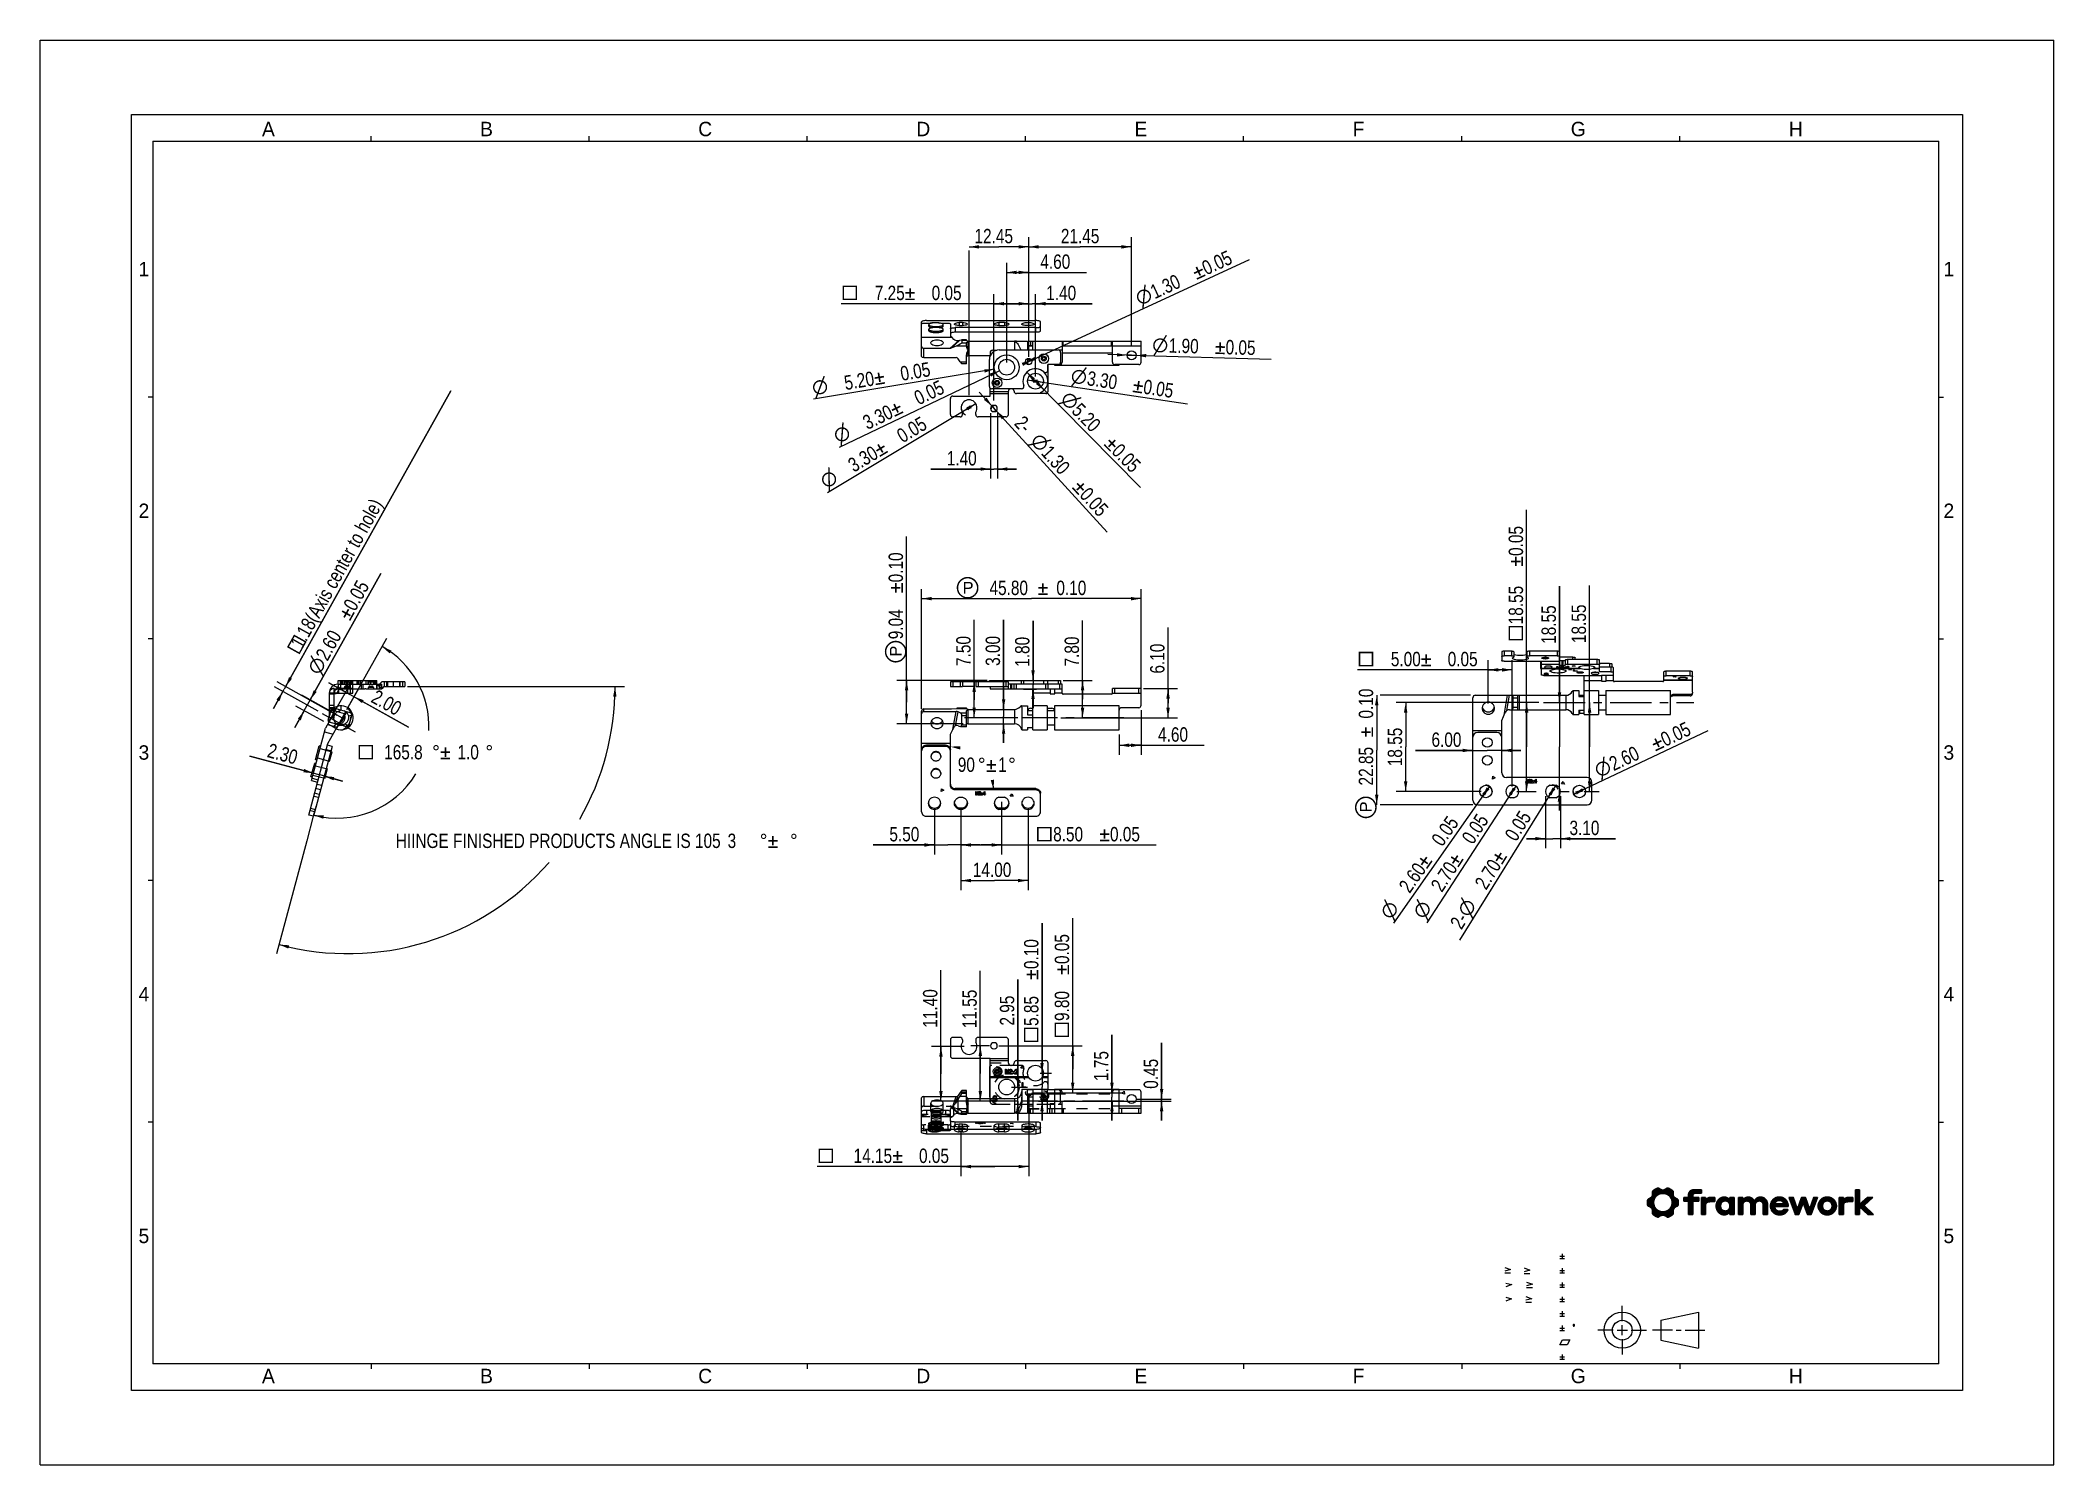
# Model space of a CAD drawing. Header units: millimetres. Extents: x 0 to 420, y 0 to 297.
import ezdxf
from ezdxf.enums import TextEntityAlignment as Align

# ---------------------------------------------------------------- set-up
doc = ezdxf.new("R2010")
doc.units = ezdxf.units.MM
doc.header["$LTSCALE"] = 23.1
doc.linetypes.add('CENTER', pattern=[0.6, 0.375, -0.075, 0.075, -0.075])
doc.linetypes.add('HIDDEN', pattern=[0.2, 0.1, -0.1])
doc.layers.get('0').update_dxf_attribs({"linetype": 'CONTINUOUS'})
doc.layers.add('02___PRT_ALL_AXES', color=7, linetype='CONTINUOUS')
doc.layers.add('ASSEM_MEM', color=7, linetype='CONTINUOUS')
doc.styles.get("Standard").update_dxf_attribs({"font": 'txt', "width": 0.8})
doc.styles.add('TEXTSTYLE_2', font='txt')
doc.styles.add('TEXTSTYLE_3', font='symbol_asme.ttf')
doc.dimstyles.new('DIMSTYLE_1', dxfattribs={"dimtxt": 3, "dimasz": 2.1, "dimexe": 2, "dimexo": 1, "dimgap": 0.75, "dimtad": 1, "dimzin": 0, "dimdsep": 46, "dimtxsty": 'STANDARD', "dimblk": '_FILLED', "dimblk1": '_FILLED', "dimblk2": '_FILLED', "dimcen": 0.09, "dimazin": 0, "dimtol": 1, "dimtp": 0.05, "dimtm": 0.05, "dimtfac": 1, "dimtofl": 0, "dimtmove": 0, "dimatfit": 3, "dimldrblk": '_FILLED', "dimfxl": 1, "dimtolj": 1, "dimtzin": 0, "dimarcsym": 0})
doc.dimstyles.new('DIMSTYLE_2', dxfattribs={"dimtxt": 3, "dimasz": 2.1, "dimexe": 2, "dimexo": 1, "dimgap": 0.75, "dimtad": 1, "dimzin": 0, "dimdsep": 46, "dimtxsty": 'STANDARD', "dimblk": '_FILLED', "dimblk1": '_FILLED', "dimblk2": '_FILLED', "dimcen": 0.09, "dimazin": 0, "dimtp": 0.01, "dimtm": 0.01, "dimtfac": 1, "dimtofl": 0, "dimtmove": 0, "dimatfit": 3, "dimldrblk": '_FILLED', "dimfxl": 1, "dimtolj": 1, "dimtzin": 0, "dimarcsym": 0})
doc.dimstyles.new('DIMSTYLE_3', dxfattribs={"dimtxt": 3, "dimasz": 2.1, "dimexe": 2, "dimexo": 1, "dimgap": 0.75, "dimtad": 1, "dimzin": 0, "dimdsep": 46, "dimtxsty": 'STANDARD', "dimblk": '_FILLED', "dimblk1": '_FILLED', "dimblk2": '_FILLED', "dimcen": 0.09, "dimazin": 0, "dimtol": 1, "dimtp": 0.1, "dimtm": 0.1, "dimtfac": 1, "dimtofl": 0, "dimtmove": 0, "dimatfit": 3, "dimldrblk": '_FILLED', "dimfxl": 1, "dimtolj": 1, "dimtzin": 0, "dimarcsym": 0})
doc.dimstyles.new('DIMSTYLE_4', dxfattribs={"dimtxt": 3, "dimasz": 2.1, "dimexe": 2, "dimexo": 1, "dimgap": 1.5, "dimtad": 0, "dimtih": 1, "dimtoh": 1, "dimdec": 0, "dimzin": 0, "dimdsep": 46, "dimtxsty": 'STANDARD', "dimblk": '_FILLED', "dimblk1": '_FILLED', "dimblk2": '_FILLED', "dimcen": 0.09, "dimazin": 0, "dimtol": 1, "dimtp": 1, "dimtm": 1, "dimtfac": 1, "dimtdec": 0, "dimtofl": 0, "dimtmove": 0, "dimatfit": 3, "dimldrblk": '_FILLED', "dimfxl": 1, "dimtolj": 1, "dimtzin": 0, "dimarcsym": 0})
doc.dimstyles.new('DIMSTYLE_5', dxfattribs={"dimtxt": 3, "dimasz": 2.1, "dimexe": 2, "dimexo": 1, "dimtad": 1, "dimzin": 0, "dimdsep": 46, "dimtxsty": 'STANDARD', "dimblk": '_FILLED', "dimblk1": '_FILLED', "dimblk2": '_FILLED', "dimcen": 0.09, "dimazin": 0, "dimtol": 1, "dimtp": 0.05, "dimtm": 0.05, "dimtfac": 1, "dimtmove": 0, "dimatfit": 2, "dimldrblk": '_FILLED', "dimfxl": 1, "dimtolj": 1, "dimtzin": 0, "dimarcsym": 0})
doc.dimstyles.new('DIMSTYLE_6', dxfattribs={"dimtxt": 3, "dimasz": 2.1, "dimexe": 2, "dimexo": 1, "dimtad": 1, "dimzin": 0, "dimdsep": 46, "dimtxsty": 'STANDARD', "dimblk": '_FILLED', "dimblk1": '_FILLED', "dimblk2": '_FILLED', "dimcen": 0.09, "dimazin": 0, "dimtol": 1, "dimtp": 0.05, "dimtm": 0.05, "dimtfac": 1, "dimtofl": 0, "dimtmove": 0, "dimatfit": 1, "dimldrblk": '_FILLED', "dimfxl": 1, "dimtolj": 1, "dimtzin": 0, "dimarcsym": 0})
doc.dimstyles.new('DIMSTYLE_7', dxfattribs={"dimtxt": 3, "dimasz": 2.1, "dimexe": 2, "dimexo": 1, "dimgap": 1.5, "dimtad": 0, "dimtih": 1, "dimtoh": 1, "dimdec": 1, "dimzin": 0, "dimdsep": 46, "dimtxsty": 'STANDARD', "dimblk": '_FILLED', "dimblk1": '_FILLED', "dimblk2": '_FILLED', "dimcen": 0.09, "dimazin": 0, "dimtp": 0.5, "dimtm": 0.5, "dimtfac": 1, "dimtdec": 1, "dimtofl": 0, "dimtmove": 0, "dimatfit": 3, "dimldrblk": '_FILLED', "dimfxl": 1, "dimtolj": 1, "dimtzin": 0, "dimarcsym": 0})
doc.dimstyles.new('DIMSTYLE_8', dxfattribs={"dimtxt": 3, "dimasz": 2.1, "dimexe": 2, "dimexo": 1, "dimgap": 1.5, "dimtad": 0, "dimtih": 1, "dimtoh": 1, "dimdec": 1, "dimzin": 0, "dimdsep": 46, "dimtxsty": 'STANDARD', "dimblk": '_FILLED', "dimblk1": '_FILLED', "dimblk2": '_FILLED', "dimcen": 0.09, "dimazin": 0, "dimtol": 1, "dimtp": 1, "dimtm": 1, "dimtfac": 1, "dimtdec": 1, "dimtofl": 0, "dimtmove": 0, "dimatfit": 3, "dimldrblk": '_FILLED', "dimfxl": 1, "dimtolj": 1, "dimtzin": 0, "dimarcsym": 0})

msp = doc.modelspace()

# ---------------------------------------------------------------- texts
at = {"color": 7, "linetype": 'CONTINUOUS', "char_height": 3, "width": 3, "attachment_point": 1, "line_spacing_factor": 0.9, "style": 'TEXTSTYLE_2'}
for s, insert in [('A', (46.25, 280)), ('B', (91.75, 280)), ('C', (137.25, 280)), ('D', (182.75, 280)), ('E', (228.25, 280)), ('F', (273.75, 280)), ('G', (319.25, 280)), ('H', (364.75, 280)), ('1', (20.5, 250.8)), ('1', (397, 250.8)), ('2', (20.5, 200.4)), ('2', (397, 200.4)), ('3', (20.5, 150)), ('3', (397, 150)), ('4', (20.5, 99.6)), ('4', (397, 99.6)), ('5', (20.5, 49.2)), ('5', (397, 49.2)), ('A', (46.25, 20)), ('B', (91.75, 20)), ('C', (137.25, 20)), ('D', (182.75, 20)), ('E', (228.25, 20)), ('F', (273.75, 20)), ('G', (319.25, 20)), ('H', (364.75, 20))]:
    msp.add_mtext(s, dxfattribs=dict(at, insert=insert))

# ---------------------------------------------------------------- blocks, each defined once
blk = doc.blocks.new('SYM301_BL0', base_point=(310.53, 34.5))
at = {"color": 7, "linetype": 'CONTINUOUS'}
for p, q in [((309.91, 35.07), (311.15, 34.61)), ((311.12, 34.61), (309.91, 34.29)), ((309.91, 33.93), (311.1, 33.93))]:
    blk.add_line(p, q, dxfattribs=at)
blk = doc.blocks.new('SYM301_BL1', base_point=(310.67, 37.51))
at = {"color": 7, "linetype": 'CONTINUOUS'}
for p, q in [((310.05, 38.08), (311.29, 37.62)), ((311.26, 37.62), (310.05, 37.3)), ((310.05, 36.94), (311.24, 36.94))]:
    blk.add_line(p, q, dxfattribs=at)
blk = doc.blocks.new('SYM301_BL2', base_point=(310.12, 40.46))
at = {"color": 7, "linetype": 'CONTINUOUS'}
for p, q in [((309.5, 41.03), (310.74, 40.57)), ((310.72, 40.57), (309.5, 40.25)), ((309.5, 39.89), (310.7, 39.89))]:
    blk.add_line(p, q, dxfattribs=at)
blk = doc.blocks.new('SYM001_BL3', base_point=(306.31, 34.52))
at = {"color": 7, "linetype": 'CONTINUOUS'}
for p, q in [((306.93, 34.59), (305.69, 34.13)), ((305.71, 34.91), (306.93, 34.59))]:
    blk.add_line(p, q, dxfattribs=at)
blk = doc.blocks.new('SYM001_BL4', base_point=(306.31, 37.48))
at = {"color": 7, "linetype": 'CONTINUOUS'}
for p, q in [((305.72, 37.87), (306.93, 37.56)), ((306.93, 37.56), (305.69, 37.09))]:
    blk.add_line(p, q, dxfattribs=at)
blk = doc.blocks.new('SYM301_BL5', base_point=(306.09, 40.56))
at = {"color": 7, "linetype": 'CONTINUOUS'}
for p, q in [((305.47, 41.13), (306.71, 40.67)), ((306.69, 40.67), (305.47, 40.36)), ((305.47, 39.99), (306.67, 39.99))]:
    blk.add_line(p, q, dxfattribs=at)
blk = doc.blocks.new('_FILLED')
at = {"color": 0, "linetype": 'BYBLOCK'}
blk.add_solid([(0, 0), (-1, 0.17), (-1, -0.17)], dxfattribs=at)
blk = doc.blocks.new('*D0')
at = {"color": 7, "linetype": 'CONTINUOUS'}
for p, q in [((206.19, 76.55), (206.19, 60.16)), ((192.04, 69.71), (192.04, 60.16)), ((199.11, 62.16), (162.06, 62.16)), ((192.04, 62.16), (199.11, 62.16)), ((206.19, 62.16), (199.11, 62.16))]:
    blk.add_line(p, q, dxfattribs=at)
at = {"color": 7, "linetype": 'CONTINUOUS', "xscale": 2.1, "yscale": 2.1, "zscale": 2.1, "rotation": 180}
blk.add_blockref('_FILLED', (192.04, 62.16), dxfattribs=at)
at = {"color": 7, "linetype": 'CONTINUOUS', "xscale": 2.1, "yscale": 2.1, "zscale": 2.1}
blk.add_blockref('_FILLED', (206.19, 62.16), dxfattribs=at)
at = {"color": 7, "linetype": 'CONTINUOUS', "width": 0.8}
for s, p in [('14.15', (177.69, 62.91)), ('0.05', (189.55, 62.91))]:
    blk.add_text(s, height=3, dxfattribs=at).set_placement(p, align=Align.RIGHT)
blk = doc.blocks.new('*D1')
at = {"color": 7, "linetype": 'CONTINUOUS'}
for p, q in [((233.91, 76.25), (233.91, 87.98)), ((233.91, 87.98), (233.91, 76.02)), ((222.52, 75.8), (235.91, 75.8)), ((228.64, 76.25), (235.91, 76.25)), ((233.91, 71.8), (233.91, 76.02)), ((233.91, 75.8), (233.91, 71.8))]:
    blk.add_line(p, q, dxfattribs=at)
at = {"color": 7, "linetype": 'CONTINUOUS', "xscale": 2.1, "yscale": 2.1, "zscale": 2.1}
for p, rotation in [((233.91, 76.25), 270), ((233.91, 75.8), 90)]:
    blk.add_blockref('_FILLED', p, dxfattribs=dict(at, rotation=rotation))
at = {"color": 7, "linetype": 'CONTINUOUS', "insert": (230.16, 78.38), "char_height": 3, "width": 9.6, "attachment_point": 1, "rotation": 90, "line_spacing_factor": 0.9}
blk.add_mtext('0.45', dxfattribs=at)
blk = doc.blocks.new('*D2')
at = {"color": 7, "linetype": 'CONTINUOUS'}
for p, q in [((223.55, 77.55), (223.55, 89.6)), ((223.55, 89.6), (223.55, 76.67)), ((207.19, 77.55), (225.55, 77.55)), ((208.26, 75.8), (225.55, 75.8)), ((223.55, 71.8), (223.55, 76.67)), ((223.55, 75.8), (223.55, 71.8))]:
    blk.add_line(p, q, dxfattribs=at)
at = {"color": 7, "linetype": 'CONTINUOUS', "xscale": 2.1, "yscale": 2.1, "zscale": 2.1}
for p, rotation in [((223.55, 77.55), 270), ((223.55, 75.8), 90)]:
    blk.add_blockref('_FILLED', p, dxfattribs=dict(at, rotation=rotation))
at = {"color": 7, "linetype": 'CONTINUOUS', "insert": (219.8, 80), "char_height": 3, "width": 9.6, "attachment_point": 1, "rotation": 90, "line_spacing_factor": 0.9}
blk.add_mtext('1.75', dxfattribs=at)
blk = doc.blocks.new('*D3')
at = {"color": 7, "linetype": 'CONTINUOUS'}
for p, q in [((208.96, 81.65), (208.96, 112.94)), ((208.96, 112.94), (208.96, 78.72)), ((208.59, 81.65), (210.96, 81.65)), ((208.96, 71.8), (208.96, 78.72)), ((208.96, 75.8), (208.96, 71.8)), ((209.47, 75.8), (210.96, 75.8))]:
    blk.add_line(p, q, dxfattribs=at)
at = {"color": 7, "linetype": 'CONTINUOUS', "xscale": 2.1, "yscale": 2.1, "zscale": 2.1}
for p, rotation in [((208.96, 81.65), 270), ((208.96, 75.8), 90)]:
    blk.add_blockref('_FILLED', p, dxfattribs=dict(at, rotation=rotation))
at = {"color": 7, "linetype": 'CONTINUOUS', "width": 0.8}
for s, p in [('0.10', (208.21, 103.34)), ('5.85', (208.21, 91.48))]:
    blk.add_text(s, height=3, rotation=90, dxfattribs=at).set_placement(p)
blk = doc.blocks.new('*D4')
at = {"color": 7, "linetype": 'CONTINUOUS'}
for p, q in [((203.92, 78.75), (203.92, 101.16)), ((203.92, 101.16), (203.92, 77.27)), ((203.94, 75.8), (201.92, 75.8)), ((202.59, 78.75), (205.92, 78.75)), ((203.92, 71.8), (203.92, 77.27)), ((203.92, 75.8), (203.92, 71.8))]:
    blk.add_line(p, q, dxfattribs=at)
at = {"color": 7, "linetype": 'CONTINUOUS', "xscale": 2.1, "yscale": 2.1, "zscale": 2.1}
for p, rotation in [((203.92, 78.75), 270), ((203.92, 75.8), 90)]:
    blk.add_blockref('_FILLED', p, dxfattribs=dict(at, rotation=rotation))
at = {"color": 7, "linetype": 'CONTINUOUS', "insert": (200.17, 91.56), "char_height": 3, "width": 9.6, "attachment_point": 1, "rotation": 90, "line_spacing_factor": 0.9}
blk.add_mtext('2.95', dxfattribs=at)
blk = doc.blocks.new('*D5')
at = {"color": 7, "linetype": 'CONTINUOUS'}
for p, q in [((196.09, 81.57), (196.09, 103.01)), ((197.99, 87.35), (194.09, 87.35)), ((196.09, 87.35), (196.09, 81.57)), ((196.09, 75.8), (196.09, 81.57)), ((203.94, 75.8), (194.09, 75.8))]:
    blk.add_line(p, q, dxfattribs=at)
at = {"color": 7, "linetype": 'CONTINUOUS', "xscale": 2.1, "yscale": 2.1, "zscale": 2.1}
for p, rotation in [((196.09, 87.35), 90), ((196.09, 75.8), 270)]:
    blk.add_blockref('_FILLED', p, dxfattribs=dict(at, rotation=rotation))
at = {"color": 7, "linetype": 'CONTINUOUS', "insert": (192.34, 91.01), "char_height": 3, "width": 12, "attachment_point": 1, "rotation": 90, "line_spacing_factor": 0.9}
blk.add_mtext('11.55', dxfattribs=at)
blk = doc.blocks.new('*D6')
at = {"color": 7, "linetype": 'CONTINUOUS'}
for p, q in [((187.88, 81.5), (187.88, 103.12)), ((192.74, 87.2), (185.88, 87.2)), ((187.88, 87.2), (187.88, 81.5)), ((187.88, 75.8), (187.88, 81.5)), ((203.94, 75.8), (185.88, 75.8))]:
    blk.add_line(p, q, dxfattribs=at)
at = {"color": 7, "linetype": 'CONTINUOUS', "xscale": 2.1, "yscale": 2.1, "zscale": 2.1}
for p, rotation in [((187.88, 87.2), 90), ((187.88, 75.8), 270)]:
    blk.add_blockref('_FILLED', p, dxfattribs=dict(at, rotation=rotation))
at = {"color": 7, "linetype": 'CONTINUOUS', "insert": (184.13, 91.12), "char_height": 3, "width": 12, "attachment_point": 1, "rotation": 90, "line_spacing_factor": 0.9}
blk.add_mtext('11.40', dxfattribs=at)
blk = doc.blocks.new('*D7')
at = {"color": 7, "linetype": 'CONTINUOUS'}
for p, q in [((192.04, 136.9), (192.04, 127.22)), ((200.54, 138.2), (200.54, 127.22)), ((192.04, 129.22), (196.29, 129.22)), ((200.54, 129.22), (196.29, 129.22)), ((196.29, 129.22), (232.74, 129.22))]:
    blk.add_line(p, q, dxfattribs=at)
at = {"color": 7, "linetype": 'CONTINUOUS', "xscale": 2.1, "yscale": 2.1, "zscale": 2.1, "rotation": 180}
blk.add_blockref('_FILLED', (192.04, 129.22), dxfattribs=at)
at = {"color": 7, "linetype": 'CONTINUOUS', "xscale": 2.1, "yscale": 2.1, "zscale": 2.1}
blk.add_blockref('_FILLED', (200.54, 129.22), dxfattribs=at)
at = {"color": 7, "linetype": 'CONTINUOUS', "width": 0.8}
for s, p in [('8.50', (211.28, 129.97)), ('0.05', (223.14, 129.97))]:
    blk.add_text(s, height=3, dxfattribs=at).set_placement(p)
blk = doc.blocks.new('*D8')
at = {"color": 7, "linetype": 'CONTINUOUS'}
for p, q in [((186.54, 136.9), (186.54, 127.22)), ((192.04, 136.9), (192.04, 127.22)), ((186.54, 129.22), (173.77, 129.22)), ((173.77, 129.22), (189.29, 129.22)), ((196.04, 129.22), (189.29, 129.22)), ((192.04, 129.22), (196.04, 129.22))]:
    blk.add_line(p, q, dxfattribs=at)
at = {"color": 7, "linetype": 'CONTINUOUS', "xscale": 2.1, "yscale": 2.1, "zscale": 2.1}
blk.add_blockref('_FILLED', (186.54, 129.22), dxfattribs=at)
at = {"color": 7, "linetype": 'CONTINUOUS', "xscale": 2.1, "yscale": 2.1, "zscale": 2.1, "rotation": 180}
blk.add_blockref('_FILLED', (192.04, 129.22), dxfattribs=at)
at = {"color": 7, "linetype": 'CONTINUOUS', "insert": (183.37, 132.97), "char_height": 3, "width": 9.6, "attachment_point": 3, "line_spacing_factor": 0.9}
blk.add_mtext('5.50', dxfattribs=at)
blk = doc.blocks.new('*D9')
at = {"color": 7, "linetype": 'CONTINUOUS'}
for p, q in [((192.04, 136.9), (192.04, 119.8)), ((206.04, 136.9), (206.04, 119.8)), ((192.04, 121.8), (199.04, 121.8)), ((206.04, 121.8), (199.04, 121.8))]:
    blk.add_line(p, q, dxfattribs=at)
at = {"color": 7, "linetype": 'CONTINUOUS', "xscale": 2.1, "yscale": 2.1, "zscale": 2.1, "rotation": 180}
blk.add_blockref('_FILLED', (192.04, 121.8), dxfattribs=at)
at = {"color": 7, "linetype": 'CONTINUOUS', "xscale": 2.1, "yscale": 2.1, "zscale": 2.1}
blk.add_blockref('_FILLED', (206.04, 121.8), dxfattribs=at)
at = {"color": 7, "linetype": 'CONTINUOUS', "insert": (198.55, 125.55), "char_height": 3, "width": 12, "attachment_point": 2, "line_spacing_factor": 0.9}
blk.add_mtext('14.00', dxfattribs=at)
blk = doc.blocks.new('*D10')
at = {"color": 7, "linetype": 'CONTINUOUS'}
blk.add_line((189.84, 147.72), (189.84, 149.82), dxfattribs=at)
blk.add_arc((189.84, 140.7), 9.01, 0, 4.817, dxfattribs=at)
for points in [[(191.96, 149.82), (189.84, 149.72), (191.88, 149.12)], [(198.26, 142.75), (198.85, 140.7), (198.96, 142.83)]]:
    blk.add_solid(points, dxfattribs=at)
at = {"color": 7, "linetype": 'CONTINUOUS', "width": 0.8}
for s, p in [('90', (193.18, 144.46)), ('1', (200.69, 144.46))]:
    blk.add_text(s, height=3, dxfattribs=at).set_placement(p, align=Align.CENTER)
blk = doc.blocks.new('*D11')
at = {"color": 7, "linetype": 'CONTINUOUS'}
for p, q in [((229.64, 157.34), (229.64, 148.01)), ((225.04, 152.24), (225.04, 148.01)), ((225.04, 150.01), (227.34, 150.01)), ((229.64, 150.01), (227.34, 150.01)), ((227.34, 150.01), (242.77, 150.01))]:
    blk.add_line(p, q, dxfattribs=at)
at = {"color": 7, "linetype": 'CONTINUOUS', "xscale": 2.1, "yscale": 2.1, "zscale": 2.1, "rotation": 180}
blk.add_blockref('_FILLED', (225.04, 150.01), dxfattribs=at)
at = {"color": 7, "linetype": 'CONTINUOUS', "xscale": 2.1, "yscale": 2.1, "zscale": 2.1}
blk.add_blockref('_FILLED', (229.64, 150.01), dxfattribs=at)
at = {"color": 7, "linetype": 'CONTINUOUS', "insert": (233.17, 153.76), "char_height": 3, "width": 9.6, "attachment_point": 1, "line_spacing_factor": 0.9}
blk.add_mtext('4.60', dxfattribs=at)
blk = doc.blocks.new('*D12')
at = {"color": 7, "linetype": 'CONTINUOUS'}
for p, q in [((235.25, 158.79), (235.25, 174.55)), ((230.14, 161.84), (237.25, 161.84)), ((235.25, 161.84), (235.25, 158.79)), ((215.07, 155.74), (237.25, 155.74)), ((235.25, 155.74), (235.25, 158.79))]:
    blk.add_line(p, q, dxfattribs=at)
at = {"color": 7, "linetype": 'CONTINUOUS', "xscale": 2.1, "yscale": 2.1, "zscale": 2.1}
for p, rotation in [((235.25, 161.84), 90), ((235.25, 155.74), 270)]:
    blk.add_blockref('_FILLED', p, dxfattribs=dict(at, rotation=rotation))
at = {"color": 7, "linetype": 'CONTINUOUS', "insert": (231.5, 164.95), "char_height": 3, "width": 9.6, "attachment_point": 1, "rotation": 90, "line_spacing_factor": 0.9}
blk.add_mtext('6.10', dxfattribs=at)
blk = doc.blocks.new('*D13')
at = {"color": 7, "linetype": 'CONTINUOUS'}
for p, q in [((217.42, 159.64), (217.42, 176.03)), ((213.34, 163.54), (219.42, 163.54)), ((217.42, 163.54), (217.42, 159.64)), ((217.42, 155.74), (217.42, 159.64)), ((212.88, 155.74), (219.42, 155.74))]:
    blk.add_line(p, q, dxfattribs=at)
at = {"color": 7, "linetype": 'CONTINUOUS', "xscale": 2.1, "yscale": 2.1, "zscale": 2.1}
for p, rotation in [((217.42, 163.54), 90), ((217.42, 155.74), 270)]:
    blk.add_blockref('_FILLED', p, dxfattribs=dict(at, rotation=rotation))
at = {"color": 7, "linetype": 'CONTINUOUS', "insert": (213.67, 166.43), "char_height": 3, "width": 9.6, "attachment_point": 1, "rotation": 90, "line_spacing_factor": 0.9}
blk.add_mtext('7.80', dxfattribs=at)
blk = doc.blocks.new('*D14')
at = {"color": 7, "linetype": 'CONTINUOUS'}
for p, q in [((207.09, 163.54), (207.09, 175.97)), ((207.09, 175.97), (207.09, 162.64)), ((205.09, 161.74), (207.84, 161.74)), ((207.09, 157.74), (207.09, 162.64)), ((207.09, 161.74), (207.09, 157.74))]:
    blk.add_line(p, q, dxfattribs=at)
at = {"color": 7, "linetype": 'CONTINUOUS', "xscale": 2.1, "yscale": 2.1, "zscale": 2.1}
for p, rotation in [((207.09, 163.54), 270), ((207.09, 161.74), 90)]:
    blk.add_blockref('_FILLED', p, dxfattribs=dict(at, rotation=rotation))
at = {"color": 7, "linetype": 'CONTINUOUS', "insert": (203.34, 166.37), "char_height": 3, "width": 9.6, "attachment_point": 1, "rotation": 90, "line_spacing_factor": 0.9}
blk.add_mtext('1.80', dxfattribs=at)
blk = doc.blocks.new('*D15')
at = {"color": 7, "linetype": 'CONTINUOUS'}
for p, q in [((200.95, 157.5), (200.95, 176.16)), ((200.95, 176.16), (200.95, 156)), ((200.95, 150.5), (200.95, 156)), ((200.95, 154.5), (200.95, 150.5))]:
    blk.add_line(p, q, dxfattribs=at)
at = {"color": 7, "linetype": 'CONTINUOUS', "xscale": 2.1, "yscale": 2.1, "zscale": 2.1}
for p, rotation in [((200.95, 157.5), 270), ((200.95, 154.5), 90)]:
    blk.add_blockref('_FILLED', p, dxfattribs=dict(at, rotation=rotation))
at = {"color": 7, "linetype": 'CONTINUOUS', "insert": (197.2, 166.56), "char_height": 3, "width": 9.6, "attachment_point": 1, "rotation": 90, "line_spacing_factor": 0.9}
blk.add_mtext('3.00', dxfattribs=at)
blk = doc.blocks.new('*D16')
at = {"color": 7, "linetype": 'CONTINUOUS'}
for p, q in [((194.81, 159.49), (194.81, 176.14)), ((194.81, 163.24), (194.81, 159.49)), ((203.94, 155.74), (192.81, 155.74)), ((194.81, 155.74), (194.81, 159.49))]:
    blk.add_line(p, q, dxfattribs=at)
at = {"color": 7, "linetype": 'CONTINUOUS', "xscale": 2.1, "yscale": 2.1, "zscale": 2.1}
for p, rotation in [((194.81, 163.24), 90), ((194.81, 155.74), 270)]:
    blk.add_blockref('_FILLED', p, dxfattribs=dict(at, rotation=rotation))
at = {"color": 7, "linetype": 'CONTINUOUS', "insert": (191.06, 166.54), "char_height": 3, "width": 9.6, "attachment_point": 1, "rotation": 90, "line_spacing_factor": 0.9}
blk.add_mtext('7.50', dxfattribs=at)
blk = doc.blocks.new('*D17')
at = {"color": 7, "linetype": 'CONTINUOUS'}
for p, q in [((180.71, 159.02), (180.71, 193.57)), ((197.49, 163.54), (178.71, 163.54)), ((180.71, 163.54), (180.71, 159.02)), ((180.71, 154.5), (180.71, 159.02)), ((192.54, 154.5), (178.71, 154.5))]:
    blk.add_line(p, q, dxfattribs=at)
at = {"color": 7, "linetype": 'CONTINUOUS', "xscale": 2.1, "yscale": 2.1, "zscale": 2.1}
for p, rotation in [((180.71, 163.54), 90), ((180.71, 154.5), 270)]:
    blk.add_blockref('_FILLED', p, dxfattribs=dict(at, rotation=rotation))
at = {"color": 7, "linetype": 'CONTINUOUS', "width": 0.8}
for s, p in [('0.10', (179.96, 183.97)), ('9.04', (179.96, 172.11))]:
    blk.add_text(s, height=3, rotation=90, dxfattribs=at).set_placement(p)
blk = doc.blocks.new('*D18')
at = {"color": 7, "linetype": 'CONTINUOUS'}
for p, q in [((183.84, 157.59), (183.84, 182.58)), ((229.64, 161.84), (229.64, 182.58)), ((183.84, 180.58), (206.74, 180.58)), ((229.64, 180.58), (206.74, 180.58))]:
    blk.add_line(p, q, dxfattribs=at)
at = {"color": 7, "linetype": 'CONTINUOUS', "xscale": 2.1, "yscale": 2.1, "zscale": 2.1, "rotation": 180}
blk.add_blockref('_FILLED', (183.84, 180.58), dxfattribs=at)
at = {"color": 7, "linetype": 'CONTINUOUS', "xscale": 2.1, "yscale": 2.1, "zscale": 2.1}
blk.add_blockref('_FILLED', (229.64, 180.58), dxfattribs=at)
at = {"color": 7, "linetype": 'CONTINUOUS', "width": 0.8}
for s, p in [('45.80', (202.02, 181.33)), ('0.10', (215.08, 181.33))]:
    blk.add_text(s, height=3, dxfattribs=at).set_placement(p, align=Align.CENTER)
blk = doc.blocks.new('*D19')
at = {"color": 7, "linetype": 'CONTINUOUS'}
for p, q in [((227.64, 231.33), (222.69, 231.46)), ((226.69, 231.35), (227.64, 231.33)), ((228.59, 231.3), (227.64, 231.33)), ((227.64, 231.33), (256.79, 230.53))]:
    blk.add_line(p, q, dxfattribs=at)
at = {"color": 7, "linetype": 'CONTINUOUS', "xscale": 2.1, "yscale": 2.1, "zscale": 2.1}
for p, rotation in [((226.69, 231.35), 358.4256544957), ((228.59, 231.3), 178.4295302497)]:
    blk.add_blockref('_FILLED', p, dxfattribs=dict(at, rotation=rotation))
at = {"color": 7, "linetype": 'CONTINUOUS', "width": 0.8}
for s, p in [('1.90', (235.36, 231.87)), ('0.05', (247.22, 231.54))]:
    blk.add_text(s, height=3, rotation=-1.5732, dxfattribs=at).set_placement(p)
blk = doc.blocks.new('*D20')
at = {"color": 7, "linetype": 'CONTINUOUS'}
for p, q in [((205.96, 226.17), (207.59, 225.93)), ((209.22, 225.68), (207.59, 225.93)), ((207.59, 225.93), (239.32, 221.17))]:
    blk.add_line(p, q, dxfattribs=at)
at = {"color": 7, "linetype": 'CONTINUOUS', "xscale": 2.1, "yscale": 2.1, "zscale": 2.1}
for p, rotation in [((205.96, 226.17), 171.4797747837), ((209.22, 225.68), 351.4797747837)]:
    blk.add_blockref('_FILLED', p, dxfattribs=dict(at, rotation=rotation))
at = {"color": 7, "linetype": 'CONTINUOUS', "width": 0.8}
for s, p in [('3.30', (218.21, 225.1)), ('0.05', (229.94, 223.34))]:
    blk.add_text(s, height=3, rotation=-8.5202, dxfattribs=at).set_placement(p)
blk = doc.blocks.new('*D21')
at = {"color": 7, "linetype": 'CONTINUOUS'}
for p, q in [((205.76, 227.78), (207.59, 225.93)), ((209.41, 224.08), (207.59, 225.93)), ((207.59, 225.93), (229.5, 203.72))]:
    blk.add_line(p, q, dxfattribs=at)
at = {"color": 7, "linetype": 'CONTINUOUS', "xscale": 2.1, "yscale": 2.1, "zscale": 2.1}
for p, rotation in [((205.76, 227.78), 134.6152598953), ((209.41, 224.08), 314.6152598953)]:
    blk.add_blockref('_FILLED', p, dxfattribs=dict(at, rotation=rotation))
at = {"color": 7, "linetype": 'CONTINUOUS', "width": 0.8}
for s, p in [('5.20', (214.95, 219.53)), ('0.05', (223.29, 211.08))]:
    blk.add_text(s, height=3, rotation=-45.3847, dxfattribs=at).set_placement(p)
blk = doc.blocks.new('*D22')
at = {"color": 7, "linetype": 'CONTINUOUS'}
for p, q in [((206.19, 230.03), (252.27, 251.3)), ((205.6, 229.76), (206.19, 230.03)), ((206.78, 230.3), (206.19, 230.03))]:
    blk.add_line(p, q, dxfattribs=at)
at = {"color": 7, "linetype": 'CONTINUOUS', "xscale": 2.1, "yscale": 2.1, "zscale": 2.1}
for p, rotation in [((206.78, 230.3), 24.7845005209), ((205.6, 229.76), 204.7845005209)]:
    blk.add_blockref('_FILLED', p, dxfattribs=dict(at, rotation=rotation))
at = {"color": 7, "linetype": 'CONTINUOUS', "width": 0.8}
for s, p in [('0.05', (243.24, 247.96)), ('1.30', (232.47, 242.99))]:
    blk.add_text(s, height=3, rotation=24.7845, dxfattribs=at).set_placement(p)
blk = doc.blocks.new('*D23')
at = {"color": 7, "linetype": 'CONTINUOUS'}
blk.add_line((200.1, 228.11), (166.64, 212.08), dxfattribs=at)
at = {"color": 7, "linetype": 'CONTINUOUS', "xscale": 2.1, "yscale": 2.1, "zscale": 2.1, "rotation": 25.6021676366}
blk.add_blockref('_FILLED', (200.1, 228.11), dxfattribs=at)
at = {"color": 7, "linetype": 'CONTINUOUS', "width": 0.8}
for s, p in [('0.05', (188.86, 223.56)), ('3.30', (178.16, 218.43))]:
    blk.add_text(s, height=3, rotation=25.6022, dxfattribs=at).set_placement(p, align=Align.RIGHT)
blk = doc.blocks.new('*D24')
at = {"color": 7, "linetype": 'CONTINUOUS'}
blk.add_line((199.02, 228.41), (161.3, 222.19), dxfattribs=at)
at = {"color": 7, "linetype": 'CONTINUOUS', "xscale": 2.1, "yscale": 2.1, "zscale": 2.1, "rotation": 9.353286984}
blk.add_blockref('_FILLED', (199.02, 228.41), dxfattribs=at)
at = {"color": 7, "linetype": 'CONTINUOUS', "width": 0.8}
for s, p in [('5.20', (174.14, 225.07)), ('0.05', (185.85, 226.99))]:
    blk.add_text(s, height=3, rotation=9.3533, dxfattribs=at).set_placement(p, align=Align.RIGHT)
blk = doc.blocks.new('*D25')
at = {"color": 7, "linetype": 'CONTINUOUS'}
for p, q in [((193.74, 220.38), (164.18, 202.64)), ((192.32, 219.53), (193.74, 220.38)), ((195.15, 221.23), (193.74, 220.38))]:
    blk.add_line(p, q, dxfattribs=at)
at = {"color": 7, "linetype": 'CONTINUOUS', "xscale": 2.1, "yscale": 2.1, "zscale": 2.1}
for p, rotation in [((192.32, 219.53), 210.9747965199), ((195.15, 221.23), 30.9747965199)]:
    blk.add_blockref('_FILLED', p, dxfattribs=dict(at, rotation=rotation))
at = {"color": 7, "linetype": 'CONTINUOUS', "width": 0.8}
for s, p in [('0.05', (185.23, 216.15)), ('3.30', (175.06, 210.04))]:
    blk.add_text(s, height=3, rotation=30.9748, dxfattribs=at).set_placement(p, align=Align.RIGHT)
blk = doc.blocks.new('*D26')
at = {"color": 7, "linetype": 'CONTINUOUS'}
for p, q in [((198.99, 220.23), (195.85, 223.66)), ((198.55, 220.71), (198.99, 220.23)), ((199.43, 219.75), (198.99, 220.23)), ((198.99, 220.23), (222.54, 194.45))]:
    blk.add_line(p, q, dxfattribs=at)
at = {"color": 7, "linetype": 'CONTINUOUS', "xscale": 2.1, "yscale": 2.1, "zscale": 2.1}
for p, rotation in [((198.55, 220.71), 312.419223974), ((199.43, 219.75), 132.419223974)]:
    blk.add_blockref('_FILLED', p, dxfattribs=dict(at, rotation=rotation))
at = {"color": 7, "linetype": 'CONTINUOUS', "width": 0.8}
for s, p in [('2-', (202.99, 216.96)), ('1.30', (208.61, 210.8)), ('0.05', (216.62, 202.05))]:
    blk.add_text(s, height=3, rotation=-47.5789, dxfattribs=at).set_placement(p)
blk = doc.blocks.new('*D27')
at = {"color": 7, "linetype": 'CONTINUOUS'}
for p, q in [((198.24, 219.23), (198.24, 205.6)), ((199.64, 219.23), (199.64, 205.6)), ((198.24, 207.6), (185.74, 207.6)), ((185.74, 207.6), (198.94, 207.6)), ((203.64, 207.6), (198.94, 207.6)), ((199.64, 207.6), (203.64, 207.6))]:
    blk.add_line(p, q, dxfattribs=at)
at = {"color": 7, "linetype": 'CONTINUOUS', "xscale": 2.1, "yscale": 2.1, "zscale": 2.1}
blk.add_blockref('_FILLED', (198.24, 207.6), dxfattribs=at)
at = {"color": 7, "linetype": 'CONTINUOUS', "xscale": 2.1, "yscale": 2.1, "zscale": 2.1, "rotation": 180}
blk.add_blockref('_FILLED', (199.64, 207.6), dxfattribs=at)
at = {"color": 7, "linetype": 'CONTINUOUS', "insert": (195.34, 211.35), "char_height": 3, "width": 9.6, "attachment_point": 3, "line_spacing_factor": 0.9}
blk.add_mtext('1.40', dxfattribs=at)
blk = doc.blocks.new('*D28')
at = {"color": 7, "linetype": 'CONTINUOUS'}
for p, q in [((201.59, 229.83), (201.59, 250.6)), ((201.59, 248.6), (203.89, 248.6)), ((206.19, 248.6), (203.89, 248.6)), ((203.89, 248.6), (218.21, 248.6)), ((206.19, 231.03), (206.19, 250.6))]:
    blk.add_line(p, q, dxfattribs=at)
at = {"color": 7, "linetype": 'CONTINUOUS', "xscale": 2.1, "yscale": 2.1, "zscale": 2.1, "rotation": 180}
blk.add_blockref('_FILLED', (201.59, 248.6), dxfattribs=at)
at = {"color": 7, "linetype": 'CONTINUOUS', "xscale": 2.1, "yscale": 2.1, "zscale": 2.1}
blk.add_blockref('_FILLED', (206.19, 248.6), dxfattribs=at)
at = {"color": 7, "linetype": 'CONTINUOUS', "insert": (208.61, 252.35), "char_height": 3, "width": 9.6, "attachment_point": 1, "line_spacing_factor": 0.9}
blk.add_mtext('4.60', dxfattribs=at)
blk = doc.blocks.new('*D29')
at = {"color": 7, "linetype": 'CONTINUOUS'}
for p, q in [((206.19, 231.03), (206.19, 244.08)), ((207.59, 226.93), (207.59, 244.08)), ((206.19, 242.08), (202.19, 242.08)), ((202.19, 242.08), (206.89, 242.08)), ((219.44, 242.08), (206.89, 242.08)), ((207.59, 242.08), (219.44, 242.08))]:
    blk.add_line(p, q, dxfattribs=at)
at = {"color": 7, "linetype": 'CONTINUOUS', "xscale": 2.1, "yscale": 2.1, "zscale": 2.1}
blk.add_blockref('_FILLED', (206.19, 242.08), dxfattribs=at)
at = {"color": 7, "linetype": 'CONTINUOUS', "xscale": 2.1, "yscale": 2.1, "zscale": 2.1, "rotation": 180}
blk.add_blockref('_FILLED', (207.59, 242.08), dxfattribs=at)
at = {"color": 7, "linetype": 'CONTINUOUS', "insert": (209.84, 245.83), "char_height": 3, "width": 9.6, "attachment_point": 1, "line_spacing_factor": 0.9}
blk.add_mtext('1.40', dxfattribs=at)
blk = doc.blocks.new('*D30')
at = {"color": 7, "linetype": 'CONTINUOUS'}
for p, q in [((198.94, 221.88), (198.94, 244.08)), ((206.19, 231.03), (206.19, 244.08)), ((202.56, 242.08), (167.09, 242.08)), ((198.94, 242.08), (202.56, 242.08)), ((206.19, 242.08), (202.56, 242.08))]:
    blk.add_line(p, q, dxfattribs=at)
at = {"color": 7, "linetype": 'CONTINUOUS', "xscale": 2.1, "yscale": 2.1, "zscale": 2.1, "rotation": 180}
blk.add_blockref('_FILLED', (198.94, 242.08), dxfattribs=at)
at = {"color": 7, "linetype": 'CONTINUOUS', "xscale": 2.1, "yscale": 2.1, "zscale": 2.1}
blk.add_blockref('_FILLED', (206.19, 242.08), dxfattribs=at)
at = {"color": 7, "linetype": 'CONTINUOUS', "width": 0.8}
for s, p in [('7.25', (180.32, 242.83)), ('0.05', (192.18, 242.83))]:
    blk.add_text(s, height=3, dxfattribs=at).set_placement(p, align=Align.RIGHT)
blk = doc.blocks.new('*D31')
at = {"color": 7, "linetype": 'CONTINUOUS'}
for p, q in [((193.74, 253.93), (199.96, 253.93)), ((193.74, 223.03), (193.74, 253.18)), ((206.19, 253.93), (199.96, 253.93)), ((206.19, 231.68), (206.19, 255.93))]:
    blk.add_line(p, q, dxfattribs=at)
at = {"color": 7, "linetype": 'CONTINUOUS', "xscale": 2.1, "yscale": 2.1, "zscale": 2.1, "rotation": 180}
blk.add_blockref('_FILLED', (193.74, 253.93), dxfattribs=at)
at = {"color": 7, "linetype": 'CONTINUOUS', "xscale": 2.1, "yscale": 2.1, "zscale": 2.1}
blk.add_blockref('_FILLED', (206.19, 253.93), dxfattribs=at)
at = {"color": 7, "linetype": 'CONTINUOUS', "insert": (198.89, 257.68), "char_height": 3, "width": 12, "attachment_point": 2, "line_spacing_factor": 0.9}
blk.add_mtext('12.45', dxfattribs=at)
blk = doc.blocks.new('*D32')
at = {"color": 7, "linetype": 'CONTINUOUS'}
for p, q in [((206.19, 231.68), (206.19, 255.93)), ((206.19, 253.93), (216.91, 253.93)), ((227.64, 253.93), (216.91, 253.93)), ((227.64, 233.28), (227.64, 255.93))]:
    blk.add_line(p, q, dxfattribs=at)
at = {"color": 7, "linetype": 'CONTINUOUS', "xscale": 2.1, "yscale": 2.1, "zscale": 2.1, "rotation": 180}
blk.add_blockref('_FILLED', (206.19, 253.93), dxfattribs=at)
at = {"color": 7, "linetype": 'CONTINUOUS', "xscale": 2.1, "yscale": 2.1, "zscale": 2.1}
blk.add_blockref('_FILLED', (227.64, 253.93), dxfattribs=at)
at = {"color": 7, "linetype": 'CONTINUOUS', "insert": (216.91, 257.68), "char_height": 3, "width": 12, "attachment_point": 2, "line_spacing_factor": 0.9}
blk.add_mtext('21.45', dxfattribs=at)
blk = doc.blocks.new('*D33')
at = {"color": 7, "linetype": 'CONTINUOUS'}
for p, q in [((76.58, 162.24), (121.89, 162.24)), ((56.96, 135.2), (55.6, 130.11)), ((55.6, 130.11), (49.28, 106.53))]:
    blk.add_line(p, q, dxfattribs=at)
for start, end in [(-29.7826, 0), (255, 318.8251)]:
    blk.add_arc((64.21, 162.24), 55.68, start, end, dxfattribs=at)
for points in [[(120.2, 160.13), (119.89, 162.24), (119.5, 160.15)], [(51.92, 108.3), (49.8, 108.46), (51.75, 107.62)]]:
    blk.add_solid(points, dxfattribs=at)
at = {"color": 7, "linetype": 'CONTINUOUS', "insert": (109.66, 131.59), "char_height": 3, "width": 145.1407, "attachment_point": 2, "line_spacing_factor": 0.9}
blk.add_mtext('HIINGE FINISHED PRODUCTS ANGLE IS 105{\\ftxt;\\W0.0001;\\H0.0001;\\~}{\\ftxt;\\W1.304029304;\\H3.0; }{\\ftxt;\\W0.0001;\\H0.0001;\\~}3{\\ftxt;\\W0.0001;\\H0.0001;\\~}{\\ftxt;\\W0.5494505495;\\H3.0; }{\\ftxt;\\W0.0001;\\H0.0001;\\~}', dxfattribs=at)
blk = doc.blocks.new('*D34')
at = {"color": 7, "linetype": 'CONTINUOUS'}
for p, q in [((63.96, 157.46), (72.27, 172.33)), ((57.55, 137.39), (56.96, 135.2))]:
    blk.add_line(p, q, dxfattribs=at)
for start, end in [(-2.5103, 60.81), (255, 329.0004)]:
    blk.add_arc((61.98, 153.91), 19.1, start, end, dxfattribs=at)
for points in [[(73.25, 169.75), (71.29, 170.58), (72.88, 169.16)], [(59.16, 135.37), (57.03, 135.46), (59.02, 134.69)]]:
    blk.add_solid(points, dxfattribs=at)
at = {"color": 7, "linetype": 'CONTINUOUS', "width": 0.8}
for s, p in [('165.8', (75.75, 147.07)), ('1.0', (89.26, 147.07))]:
    blk.add_text(s, height=3, dxfattribs=at).set_placement(p, align=Align.CENTER)
blk = doc.blocks.new('*D35')
at = {"color": 7, "linetype": 'CONTINUOUS'}
for p, q in [((63.71, 161.1), (60.21, 163.05)), ((60.21, 163.05), (64.58, 160.62)), ((61.75, 157.6), (64.68, 162.85)), ((63.96, 157.46), (66.43, 161.87)), ((76.79, 153.79), (64.58, 160.62)), ((65.45, 160.13), (76.79, 153.79))]:
    blk.add_line(p, q, dxfattribs=at)
at = {"color": 7, "linetype": 'CONTINUOUS', "xscale": 2.1, "yscale": 2.1, "zscale": 2.1}
for p, rotation in [((63.71, 161.1), 330.81), ((65.45, 160.13), 150.81)]:
    blk.add_blockref('_FILLED', p, dxfattribs=dict(at, rotation=rotation))
at = {"color": 7, "linetype": 'CONTINUOUS', "insert": (70.24, 161.75), "char_height": 3, "width": 9.6, "attachment_point": 1, "rotation": 330.81, "line_spacing_factor": 0.9}
blk.add_mtext('2.00', dxfattribs=at)
blk = doc.blocks.new('*D36')
at = {"color": 7, "linetype": 'CONTINUOUS'}
for p, q in [((71.03, 185.79), (55.7, 158.35)), ((56.33, 159.48), (71.03, 185.79)), ((60.39, 157.21), (54.58, 160.46)), ((53.11, 153.72), (55.7, 158.35)), ((55.06, 157.21), (53.11, 153.72)), ((59.12, 154.94), (53.32, 158.19))]:
    blk.add_line(p, q, dxfattribs=at)
at = {"color": 7, "linetype": 'CONTINUOUS', "xscale": 2.1, "yscale": 2.1, "zscale": 2.1}
for p, rotation in [((56.33, 159.48), 240.81), ((55.06, 157.21), 60.81)]:
    blk.add_blockref('_FILLED', p, dxfattribs=dict(at, rotation=rotation))
at = {"color": 7, "linetype": 'CONTINUOUS', "width": 0.8}
for s, p in [('0.05', (65.69, 177.78)), ('2.60', (59.91, 167.42))]:
    blk.add_text(s, height=3, rotation=60.81, dxfattribs=at).set_placement(p)
blk = doc.blocks.new('*D37')
at = {"color": 7, "linetype": 'CONTINUOUS'}
for p, q in [((85.64, 223.91), (50.89, 161.71)), ((51.18, 162.22), (85.64, 223.91)), ((48.65, 157.7), (50.89, 161.71)), ((50.6, 161.19), (48.65, 157.7)), ((57.94, 157.1), (48.86, 162.17)), ((61.91, 156.23), (49.43, 163.2))]:
    blk.add_line(p, q, dxfattribs=at)
at = {"color": 7, "linetype": 'CONTINUOUS', "xscale": 2.1, "yscale": 2.1, "zscale": 2.1}
for p, rotation in [((51.18, 162.22), 240.81), ((50.6, 161.19), 60.81)]:
    blk.add_blockref('_FILLED', p, dxfattribs=dict(at, rotation=rotation))
at = {"color": 7, "linetype": 'CONTINUOUS', "insert": (51.34, 170.2), "char_height": 3, "width": 95.4396, "attachment_point": 1, "rotation": 60.81, "line_spacing_factor": 0.9, "style": 'TEXTSTYLE_3'}
blk.add_mtext('{\\ftxt;\\W0.0001;\\H0.0001;\\~}{\\ftxt;\\W1.2087912088;\\H3.0; }{\\ftxt;\\W0.0001;\\H0.0001;\\~}\\ftxt;{\\W0.8;1.18}{\\W0.8;(Axis center to hole)}', dxfattribs=at)
blk = doc.blocks.new('*D38')
at = {"color": 7, "linetype": 'CONTINUOUS'}
for p, q in [((56.99, 144.18), (43.72, 147.73)), ((43.72, 147.73), (58.1, 143.88)), ((63.07, 142.55), (58.1, 143.88)), ((59.21, 143.58), (63.07, 142.55))]:
    blk.add_line(p, q, dxfattribs=at)
at = {"color": 7, "linetype": 'CONTINUOUS', "xscale": 2.1, "yscale": 2.1, "zscale": 2.1}
for p, rotation in [((56.99, 144.18), 345), ((59.21, 143.58), 165)]:
    blk.add_blockref('_FILLED', p, dxfattribs=dict(at, rotation=rotation))
at = {"color": 7, "linetype": 'CONTINUOUS', "insert": (53.96, 148.87), "char_height": 3, "width": 9.6, "attachment_point": 3, "rotation": 345, "line_spacing_factor": 0.9}
blk.add_mtext('2.30', dxfattribs=at)
blk = doc.blocks.new('*D39')
at = {"color": 7, "linetype": 'CONTINUOUS'}
for p, q in [((321.04, 140.38), (347.94, 153.08)), ((319.87, 139.82), (321.04, 140.38)), ((322.22, 140.93), (321.04, 140.38))]:
    blk.add_line(p, q, dxfattribs=at)
at = {"color": 7, "linetype": 'CONTINUOUS', "xscale": 2.1, "yscale": 2.1, "zscale": 2.1}
for p, rotation in [((319.87, 139.82), 205.2741029103), ((322.22, 140.93), 25.2741029103)]:
    blk.add_blockref('_FILLED', p, dxfattribs=dict(at, rotation=rotation))
at = {"color": 7, "linetype": 'CONTINUOUS', "width": 0.8}
for s, p in [('0.05', (338.94, 149.66)), ('2.60', (328.21, 144.59))]:
    blk.add_text(s, height=3, rotation=25.2741, dxfattribs=at).set_placement(p)
blk = doc.blocks.new('*D40')
at = {"color": 7, "linetype": 'CONTINUOUS'}
for p, q in [((301.54, 140.38), (282.31, 112.91)), ((300.8, 139.31), (301.54, 140.38)), ((302.29, 141.44), (301.54, 140.38))]:
    blk.add_line(p, q, dxfattribs=at)
at = {"color": 7, "linetype": 'CONTINUOUS', "xscale": 2.1, "yscale": 2.1, "zscale": 2.1}
for p, rotation in [((300.8, 139.31), 234.9996198081), ((302.29, 141.44), 54.9996198081)]:
    blk.add_blockref('_FILLED', p, dxfattribs=dict(at, rotation=rotation))
at = {"color": 7, "linetype": 'CONTINUOUS', "width": 0.8}
for s, p in [('0.05', (296.03, 133.82)), ('2.60', (289.23, 124.1))]:
    blk.add_text(s, height=3, rotation=54.9996, dxfattribs=at).set_placement(p, align=Align.RIGHT)
blk = doc.blocks.new('*D41')
at = {"color": 7, "linetype": 'CONTINUOUS'}
for p, q in [((307.04, 140.38), (289.24, 113.01)), ((306.31, 139.25), (307.04, 140.38)), ((307.78, 141.51), (307.04, 140.38))]:
    blk.add_line(p, q, dxfattribs=at)
at = {"color": 7, "linetype": 'CONTINUOUS', "xscale": 2.1, "yscale": 2.1, "zscale": 2.1}
for p, rotation in [((306.31, 139.25), 236.9590707944), ((307.78, 141.51), 56.9590707944)]:
    blk.add_blockref('_FILLED', p, dxfattribs=dict(at, rotation=rotation))
at = {"color": 7, "linetype": 'CONTINUOUS', "width": 0.8}
for s, p in [('0.05', (302.25, 134.38)), ('2.70', (295.78, 124.43))]:
    blk.add_text(s, height=3, rotation=56.9591, dxfattribs=at).set_placement(p, align=Align.RIGHT)
blk = doc.blocks.new('*D42')
at = {"color": 7, "linetype": 'CONTINUOUS'}
for p, q in [((315.34, 140.38), (296.07, 109.35)), ((314.63, 139.23), (315.34, 140.38)), ((316.06, 141.53), (315.34, 140.38))]:
    blk.add_line(p, q, dxfattribs=at)
at = {"color": 7, "linetype": 'CONTINUOUS', "xscale": 2.1, "yscale": 2.1, "zscale": 2.1}
for p, rotation in [((314.63, 139.23), 238.1492938045), ((316.06, 141.53), 58.1492938046)]:
    blk.add_blockref('_FILLED', p, dxfattribs=dict(at, rotation=rotation))
at = {"color": 7, "linetype": 'CONTINUOUS', "width": 0.8}
for s, p in [('0.05', (311.16, 135.06)), ('2.70', (304.9, 124.98)), ('2-', (297.96, 113.82))]:
    blk.add_text(s, height=3, rotation=58.1493, dxfattribs=at).set_placement(p, align=Align.RIGHT)
blk = doc.blocks.new('*D43')
at = {"color": 7, "linetype": 'CONTINUOUS'}
for p, q in [((313.99, 139.38), (313.99, 128.53)), ((317.09, 139.38), (317.09, 128.53)), ((313.99, 130.53), (309.99, 130.53)), ((309.99, 130.53), (315.54, 130.53)), ((328.59, 130.53), (315.54, 130.53)), ((317.09, 130.53), (328.59, 130.53))]:
    blk.add_line(p, q, dxfattribs=at)
at = {"color": 7, "linetype": 'CONTINUOUS', "xscale": 2.1, "yscale": 2.1, "zscale": 2.1}
blk.add_blockref('_FILLED', (313.99, 130.53), dxfattribs=at)
at = {"color": 7, "linetype": 'CONTINUOUS', "xscale": 2.1, "yscale": 2.1, "zscale": 2.1, "rotation": 180}
blk.add_blockref('_FILLED', (317.09, 130.53), dxfattribs=at)
at = {"color": 7, "linetype": 'CONTINUOUS', "insert": (318.99, 134.28), "char_height": 3, "width": 9.6, "attachment_point": 1, "line_spacing_factor": 0.9}
blk.add_mtext('3.10', dxfattribs=at)
blk = doc.blocks.new('*D44')
at = {"color": 7, "linetype": 'CONTINUOUS'}
for p, q in [((298.84, 148.93), (286.85, 148.93)), ((286.85, 148.93), (301.84, 148.93)), ((308.84, 148.93), (301.84, 148.93)), ((304.84, 148.93), (308.84, 148.93))]:
    blk.add_line(p, q, dxfattribs=at)
at = {"color": 7, "linetype": 'CONTINUOUS', "xscale": 2.1, "yscale": 2.1, "zscale": 2.1}
blk.add_blockref('_FILLED', (298.84, 148.93), dxfattribs=at)
at = {"color": 7, "linetype": 'CONTINUOUS', "xscale": 2.1, "yscale": 2.1, "zscale": 2.1, "rotation": 180}
blk.add_blockref('_FILLED', (304.84, 148.93), dxfattribs=at)
at = {"color": 7, "linetype": 'CONTINUOUS', "insert": (296.45, 152.68), "char_height": 3, "width": 9.6, "attachment_point": 3, "line_spacing_factor": 0.9}
blk.add_mtext('6.00', dxfattribs=at)
blk = doc.blocks.new('*D45')
at = {"color": 7, "linetype": 'CONTINUOUS'}
for p, q in [((278.78, 160.43), (278.78, 149)), ((298.34, 160.43), (279.53, 160.43)), ((278.78, 137.58), (278.78, 149)), ((298.84, 137.58), (279.53, 137.58))]:
    blk.add_line(p, q, dxfattribs=at)
at = {"color": 7, "linetype": 'CONTINUOUS', "xscale": 2.1, "yscale": 2.1, "zscale": 2.1}
for p, rotation in [((278.78, 160.43), 90), ((278.78, 137.58), 270)]:
    blk.add_blockref('_FILLED', p, dxfattribs=dict(at, rotation=rotation))
at = {"color": 7, "linetype": 'CONTINUOUS', "width": 0.8}
for s, p in [('0.10', (278.03, 158.7)), ('22.85', (278.03, 145.64))]:
    blk.add_text(s, height=3, rotation=90, dxfattribs=at).set_placement(p, align=Align.CENTER)
blk = doc.blocks.new('*D46')
at = {"color": 7, "linetype": 'CONTINUOUS'}
for p, q in [((312.58, 158.93), (282.82, 158.93)), ((284.82, 158.93), (284.82, 149.65)), ((284.82, 140.38), (284.82, 149.65)), ((300.54, 140.38), (282.82, 140.38))]:
    blk.add_line(p, q, dxfattribs=at)
at = {"color": 7, "linetype": 'CONTINUOUS', "xscale": 2.1, "yscale": 2.1, "zscale": 2.1}
for p, rotation in [((284.82, 158.93), 90), ((284.82, 140.38), 270)]:
    blk.add_blockref('_FILLED', p, dxfattribs=dict(at, rotation=rotation))
at = {"color": 7, "linetype": 'CONTINUOUS', "insert": (281.07, 149.65), "char_height": 3, "width": 12, "attachment_point": 2, "rotation": 90, "line_spacing_factor": 0.9}
blk.add_mtext('18.55', dxfattribs=at)
blk = doc.blocks.new('*D47')
at = {"color": 7, "linetype": 'CONTINUOUS'}
for p, q in [((304.54, 165.73), (274.74, 165.73)), ((302.04, 158.74), (302.04, 167.73)), ((302.04, 165.73), (304.54, 165.73)), ((307.04, 165.73), (304.54, 165.73)), ((307.04, 141.38), (307.04, 167.73))]:
    blk.add_line(p, q, dxfattribs=at)
at = {"color": 7, "linetype": 'CONTINUOUS', "xscale": 2.1, "yscale": 2.1, "zscale": 2.1, "rotation": 180}
blk.add_blockref('_FILLED', (302.04, 165.73), dxfattribs=at)
at = {"color": 7, "linetype": 'CONTINUOUS', "xscale": 2.1, "yscale": 2.1, "zscale": 2.1}
blk.add_blockref('_FILLED', (307.04, 165.73), dxfattribs=at)
at = {"color": 7, "linetype": 'CONTINUOUS', "width": 0.8}
for s, p in [('5.00', (287.97, 166.48)), ('0.05', (299.83, 166.48))]:
    blk.add_text(s, height=3, dxfattribs=at).set_placement(p, align=Align.RIGHT)
blk = doc.blocks.new('*D48')
at = {"color": 7, "linetype": 'CONTINUOUS'}
for p, q in [((310.05, 149.65), (310.05, 199.08)), ((312.58, 158.93), (308.05, 158.93)), ((310.05, 158.93), (310.05, 149.65)), ((310.05, 140.38), (310.05, 149.65)), ((308.04, 140.38), (312.05, 140.38))]:
    blk.add_line(p, q, dxfattribs=at)
at = {"color": 7, "linetype": 'CONTINUOUS', "xscale": 2.1, "yscale": 2.1, "zscale": 2.1}
for p, rotation in [((310.05, 158.93), 90), ((310.05, 140.38), 270)]:
    blk.add_blockref('_FILLED', p, dxfattribs=dict(at, rotation=rotation))
at = {"color": 7, "linetype": 'CONTINUOUS', "width": 0.8}
for s, p in [('0.05', (309.3, 189.48)), ('18.55', (309.3, 175.22))]:
    blk.add_text(s, height=3, rotation=90, dxfattribs=at).set_placement(p)
blk = doc.blocks.new('*D49')
at = {"color": 7, "linetype": 'CONTINUOUS'}
for p, q in [((316.9, 158.93), (316.9, 183.15)), ((316.9, 183.15), (316.9, 149.65)), ((316.9, 136.38), (316.9, 149.65)), ((316.74, 140.38), (318.9, 140.38)), ((316.9, 140.38), (316.9, 136.38))]:
    blk.add_line(p, q, dxfattribs=at)
at = {"color": 7, "linetype": 'CONTINUOUS', "xscale": 2.1, "yscale": 2.1, "zscale": 2.1}
for p, rotation in [((316.9, 158.93), 270), ((316.9, 140.38), 90)]:
    blk.add_blockref('_FILLED', p, dxfattribs=dict(at, rotation=rotation))
at = {"color": 7, "linetype": 'CONTINUOUS', "insert": (313.15, 171.15), "char_height": 3, "width": 12, "attachment_point": 1, "rotation": 90, "line_spacing_factor": 0.9}
blk.add_mtext('18.55', dxfattribs=at)
blk = doc.blocks.new('*D50')
at = {"color": 7, "linetype": 'CONTINUOUS'}
for p, q in [((323.18, 149.65), (323.18, 183.32)), ((323.18, 158.93), (323.18, 149.65)), ((323.18, 140.38), (323.18, 149.65)), ((322.04, 140.38), (325.18, 140.38))]:
    blk.add_line(p, q, dxfattribs=at)
at = {"color": 7, "linetype": 'CONTINUOUS', "xscale": 2.1, "yscale": 2.1, "zscale": 2.1}
for p, rotation in [((323.18, 158.93), 90), ((323.18, 140.38), 270)]:
    blk.add_blockref('_FILLED', p, dxfattribs=dict(at, rotation=rotation))
at = {"color": 7, "linetype": 'CONTINUOUS', "insert": (319.43, 171.32), "char_height": 3, "width": 12, "attachment_point": 1, "rotation": 90, "line_spacing_factor": 0.9}
blk.add_mtext('18.55', dxfattribs=at)
blk = doc.blocks.new('*D51')
at = {"color": 7, "linetype": 'CONTINUOUS'}
for p, q in [((215.36, 82.45), (215.36, 113.99)), ((199.94, 87.35), (217.36, 87.35)), ((215.36, 87.35), (215.36, 82.45)), ((215.36, 77.55), (215.36, 82.45)), ((207.19, 77.55), (217.36, 77.55))]:
    blk.add_line(p, q, dxfattribs=at)
at = {"color": 7, "linetype": 'CONTINUOUS', "xscale": 2.1, "yscale": 2.1, "zscale": 2.1}
for p, rotation in [((215.36, 87.35), 90), ((215.36, 77.55), 270)]:
    blk.add_blockref('_FILLED', p, dxfattribs=dict(at, rotation=rotation))
at = {"color": 7, "linetype": 'CONTINUOUS', "width": 0.8}
for s, p in [('0.05', (214.61, 104.39)), ('9.80', (214.61, 92.52))]:
    blk.add_text(s, height=3, rotation=90, dxfattribs=at).set_placement(p)

# ---------------------------------------------------------------- dimensions: what is measured, and where the dimension line sits
at = {"color": 7, "linetype": 'CONTINUOUS'}
for base, p1, p2, angle, picture, middle in [((193.738, 253.928), (206.188, 230.678), (193.738, 222.028), 180, '*D31', (199.263, 253.928)), ((316.896, 140.379), (313.583, 158.929), (319.896, 140.379), 270, '*D49', (316.896, 177.526)), ((323.181, 140.379), (313.583, 158.929), (326.181, 140.379), 270, '*D50', (323.181, 177.691)), ((194.809, 155.741), (195.388, 163.241), (204.938, 155.741), 270, '*D16', (194.809, 171.34)), ((200.949, 154.499), (203.238, 157.499), (203.238, 154.499), 270, '*D15', (200.949, 171.361)), ((207.089, 161.741), (204.988, 163.541), (204.089, 161.741), 270, '*D14', (207.089, 171.466)), ((217.415, 155.741), (212.338, 163.541), (211.883, 155.741), 270, '*D13', (217.415, 171.231)), ((235.249, 161.841), (214.074, 155.741), (229.138, 161.841), 90, '*D12', (235.249, 169.745)), ((63.706, 161.103), (63.476, 156.589), (61.261, 156.727), 150.81, '*D35', (72.599, 156.135)), ((225.038, 150.011), (229.638, 158.341), (225.038, 153.241), 180, '*D11', (237.971, 150.011)), ((284.822, 140.379), (313.583, 158.929), (301.544, 140.379), 270, '*D46', (284.822, 150.029)), ((56.989, 144.178), (60.613, 148.815), (56.709, 143.132), 165, '*D38', (48.354, 146.492)), ((298.844, 148.929), (304.844, 151.679), (298.844, 151.679), 180, '*D44', (291.652, 148.929)), ((187.884, 87.197), (204.938, 75.797), (193.738, 87.197), 90, '*D6', (187.884, 97.42)), ((196.086, 87.347), (204.938, 75.797), (193.086, 87.347), 90, '*D5', (196.086, 97.387)), ((203.917, 78.747), (200.917, 75.797), (206.917, 78.747), 90, '*D4', (203.917, 96.431)), ((223.554, 77.547), (207.258, 75.797), (206.188, 77.547), 90, '*D2', (223.554, 85.176)), ((233.913, 76.247), (221.523, 75.797), (227.638, 76.247), 90, '*D1', (233.913, 83.257))]:
    dim = msp.add_linear_dim(base=base, p1=p1, p2=p2, angle=angle, dimstyle='DIMSTYLE_2', dxfattribs=at)
    dim.commit()
    dim.dimension.update_dxf_attribs({"geometry": picture, "text_midpoint": middle, "dimtype": 160})
for base, p1, p2, picture, middle in [((227.638, 253.928), (206.188, 230.678), (227.638, 232.278), '*D32', (216.988, 253.928)), ((206.188, 248.604), (201.588, 228.828), (206.188, 230.028), '*D28', (213.41, 248.604)), ((207.588, 242.076), (206.188, 230.028), (207.588, 225.928), '*D29', (214.942, 242.076)), ((199.638, 207.598), (198.238, 220.228), (199.638, 220.228), '*D27', (190.843, 207.598)), ((317.094, 130.534), (313.994, 140.379), (317.094, 140.379), '*D43', (323.787, 130.534)), ((192.038, 129.224), (186.538, 137.9), (192.038, 137.9), '*D8', (178.567, 129.224)), ((206.038, 121.804), (192.038, 137.9), (206.038, 137.9), '*D9', (198.854, 121.804))]:
    dim = msp.add_linear_dim(base=base, p1=p1, p2=p2, dimstyle='DIMSTYLE_2', dxfattribs=at)
    dim.commit()
    dim.dimension.update_dxf_attribs({"geometry": picture, "text_midpoint": middle, "dimtype": 160})
for base, p1, p2, angle, text, dimstyle, picture, middle in [((51.178, 162.222), (58.809, 156.607), (62.779, 155.741), 60.81, '{\\fSymbol_ASME;\\W1.0;□}<>(Axis center to hole)', 'DIMSTYLE_2', '*D37', (71.011, 197.725)), ((198.938, 242.076), (206.188, 230.028), (198.938, 220.878), 180, '{\\fSymbol_ASME;\\W1.0;□}<>', 'DIMSTYLE_1', '*D30', (181.45, 242.076)), ((310.047, 140.379), (313.583, 158.929), (307.044, 140.379), 270, '{\\fSymbol_ASME;\\W1.0;□}<>', 'DIMSTYLE_1', '*D48', (310.047, 187.148)), ((180.707, 154.499), (198.488, 163.541), (193.538, 154.499), 270, '{\\fSymbol_ASME;\\W1.0;Ⓟ}<>', 'DIMSTYLE_3', '*D17', (180.707, 182.837)), ((55.061, 157.212), (61.261, 156.727), (59.993, 154.457), 240.81, '{\\fSymbol_ASME;\\W1.0;⌀}<>', 'DIMSTYLE_1', '*D36', (65.794, 176.424)), ((183.838, 180.577), (229.638, 160.841), (183.838, 156.589), 180, '{\\fSymbol_ASME;\\W1.0;Ⓟ}<>', 'DIMSTYLE_3', '*D18', (207.951, 180.577)), ((278.777, 137.579), (299.344, 160.429), (299.844, 137.579), 270, '{\\fSymbol_ASME;\\W1.0;Ⓟ}<>', 'DIMSTYLE_3', '*D45', (278.777, 151.57)), ((192.038, 129.224), (200.538, 139.204), (192.038, 137.9), 180, '{\\fSymbol_ASME;\\W1.0;□}<>', 'DIMSTYLE_1', '*D7', (222.012, 129.224)), ((215.355, 77.547), (198.938, 87.347), (206.188, 77.547), 270, '{\\fSymbol_ASME;\\W1.0;□}<>', 'DIMSTYLE_1', '*D51', (215.355, 103.254)), ((208.957, 81.647), (211.957, 75.797), (211.957, 81.647), 90, '{\\fSymbol_ASME;\\W1.0;□}<>', 'DIMSTYLE_3', '*D3', (208.957, 102.208)), ((192.038, 62.155), (206.188, 77.547), (192.038, 70.706), 180, '{\\fSymbol_ASME;\\W1.0;□}<>', 'DIMSTYLE_1', '*D0', (177.621, 62.155))]:
    dim = msp.add_linear_dim(base=base, p1=p1, p2=p2, angle=angle, text=text, dimstyle=dimstyle, dxfattribs=at)
    dim.commit()
    dim.dimension.update_dxf_attribs({"geometry": picture, "text_midpoint": middle, "dimtype": 160})
for p1, p2, text, dimstyle, picture, middle in [((206.778, 230.3), (205.598, 229.755), '{\\fSymbol_ASME;\\W1.0;⌀}<>', 'DIMSTYLE_5', '*D22', (241.581, 248.848)), ((228.588, 231.302), (226.689, 231.354), '{\\fSymbol_ASME;\\W1.0;⌀}<>', 'DIMSTYLE_5', '*D19', (246.129, 233.071)), ((199.023, 228.405), (204.154, 229.25), '{\\fSymbol_ASME;\\W1.0;⌀}<>', 'DIMSTYLE_6', '*D24', (175.012, 226.731)), ((200.1, 228.115), (203.076, 229.541), '{\\fSymbol_ASME;\\W1.0;⌀}<>', 'DIMSTYLE_6', '*D23', (178.532, 220.275)), ((209.414, 224.077), (205.762, 227.779), '{\\fSymbol_ASME;\\W1.0;⌀}<>', 'DIMSTYLE_5', '*D21', (223.56, 212.944)), ((209.22, 225.683), (205.956, 226.172), '{\\fSymbol_ASME;\\W1.0;⌀}<>', 'DIMSTYLE_5', '*D20', (229.044, 224.989)), ((199.427, 219.748), (198.55, 220.708), '2-{\\fSymbol_ASME;\\W1.0;⌀}<>', 'DIMSTYLE_5', '*D26', (214.149, 206.972)), ((192.323, 219.529), (195.153, 221.227), '{\\fSymbol_ASME;\\W1.0;⌀}<>', 'DIMSTYLE_5', '*D25', (175.261, 211.911)), ((322.219, 140.934), (319.868, 139.824), '{\\fSymbol_ASME;\\W1.0;⌀}<>', 'DIMSTYLE_5', '*D39', (337.277, 150.532)), ((300.798, 139.314), (302.289, 141.444), '{\\fSymbol_ASME;\\W1.0;⌀}<>', 'DIMSTYLE_5', '*D40', (288.649, 125.887)), ((306.307, 139.247), (307.78, 141.511), '{\\fSymbol_ASME;\\W1.0;⌀}<>', 'DIMSTYLE_5', '*D41', (295.137, 126.2)), ((314.631, 139.232), (316.056, 141.526), '2-{\\fSymbol_ASME;\\W1.0;⌀}<>', 'DIMSTYLE_5', '*D42', (302.019, 123.195))]:
    dim = msp.add_diameter_dim_2p(p1=p1, p2=p2, text=text, dimstyle=dimstyle, override={"dimpost": '<>'}, dxfattribs=at)
    dim.commit()
    dim.dimension.update_dxf_attribs({"geometry": picture, "text_midpoint": middle, "dimtype": 163})
for base, line1, line2, text, dimstyle, picture, middle in [((79.67361, 146.72346), ((57.86017, 138.54159), (57.81074, 138.35711)), ((63.38248, 156.42245), (63.47563, 156.58918)), '{\\fSymbol_ASME;\\W1.0;□}<>', 'DIMSTYLE_8', '*D34', (81.30451, 148.57085)), ((98.104, 118.069), ((57.367, 136.699), (57.222, 136.162)), ((75.022, 162.241), (75.579, 162.241)), 'HIINGE FINISHED PRODUCTS ANGLE IS 105{\\fSymbol_ASME;\\W1.0;°±}3{\\fSymbol_ASME;\\W1.0;°}', 'DIMSTYLE_7', '*D33', (108.838, 130.085))]:
    dim = msp.add_angular_dim_2l(base=base, line1=line1, line2=line2, text=text, dimstyle=dimstyle, dxfattribs=at)
    dim.commit()
    dim.dimension.update_dxf_attribs({"geometry": picture, "text_midpoint": middle, "dimtype": 162})
dim = msp.add_linear_dim(base=(307.044, 165.725), p1=(302.044, 157.738), p2=(307.044, 140.379), text='{\\fSymbol_ASME;\\W1.0;□}<>', dimstyle='DIMSTYLE_1', dxfattribs=at)
dim.commit()
dim.dimension.update_dxf_attribs({"geometry": '*D47', "text_midpoint": (289.097, 165.725), "dimtype": 160})
dim = msp.add_angular_dim_2l(base=(196.213, 147.076), line1=((197.763, 140.701), (197.853, 140.701)), line2=((189.838, 146.626), (189.838, 146.716)), dimstyle='DIMSTYLE_4', dxfattribs=at)
dim.commit()
dim.dimension.update_dxf_attribs({"geometry": '*D10', "text_midpoint": (196.338, 145.958), "dimtype": 162})

# ---------------------------------------------------------------- hatches: boundary and pattern name
at = {"linetype": 'CONTINUOUS'}
for points in [[(336.717, 55.465), (336.664, 55.339), (336.619, 55.208), (336.584, 55.074), (336.558, 54.936), (336.543, 54.795), (336.538, 54.65), (336.543, 54.506), (336.558, 54.365), (336.584, 54.227), (336.619, 54.093), (335.373, 53.971), (335.36, 53.989), (335.347, 54.007), (335.336, 54.026), (335.326, 54.045), (335.317, 54.065), (335.309, 54.086), (335.302, 54.107), (335.297, 54.129), (335.293, 54.151), (335.281, 54.232), (335.272, 54.315), (335.264, 54.398), (335.259, 54.481), (335.255, 54.566), (335.254, 54.65), (335.255, 54.735), (335.259, 54.819), (335.264, 54.903), (335.272, 54.986), (335.281, 55.069), (335.293, 55.151), (335.297, 55.173), (335.302, 55.194), (335.309, 55.215), (335.317, 55.236), (335.326, 55.256), (335.336, 55.275), (335.347, 55.294), (335.36, 55.312), (335.373, 55.329), (335.388, 55.346), (335.403, 55.362), (335.419, 55.376), (335.437, 55.39), (335.455, 55.403), (335.474, 55.415), (336.779, 55.586)], [(337.533, 56.341), (337.417, 56.271), (337.307, 56.193), (337.202, 56.108), (337.103, 56.016), (337.011, 55.918), (336.926, 55.813), (336.849, 55.702), (336.779, 55.586), (335.474, 55.415), (335.949, 55.69), (335.988, 55.713), (336.024, 55.739), (336.059, 55.767), (336.091, 55.797), (336.122, 55.829), (336.151, 55.862), (336.177, 55.898), (336.201, 55.934), (336.223, 55.972), (336.243, 56.011), (336.26, 56.052), (336.275, 56.093), (336.287, 56.136), (336.297, 56.179), (336.304, 56.223), (336.308, 56.268), (336.309, 56.313), (338.183, 56.561), (338.045, 56.535), (337.911, 56.5), (337.781, 56.456), (337.655, 56.402)], [(338.469, 57.256), (340.391, 57.227), (340.49, 57.15), (340.507, 57.136), (340.523, 57.12), (340.538, 57.104), (340.552, 57.087), (340.565, 57.069), (340.576, 57.051), (340.587, 57.032), (340.596, 57.012), (340.605, 56.992), (340.612, 56.971), (340.618, 56.95), (340.622, 56.928), (340.626, 56.906), (340.628, 56.884), (340.628, 56.862), (338.183, 56.561), (336.309, 56.313), (336.309, 56.862), (336.31, 56.884), (336.312, 56.906), (336.315, 56.928), (336.32, 56.95), (336.326, 56.971), (336.333, 56.992), (336.341, 57.012), (336.351, 57.032), (336.361, 57.051), (336.373, 57.069), (336.386, 57.087), (336.4, 57.104), (336.415, 57.12), (336.431, 57.136), (336.448, 57.15), (336.546, 57.227), (338.239, 57.293), (338.284, 57.28), (338.33, 57.269), (338.376, 57.262), (338.422, 57.257)], [(338.195, 57.31), (338.239, 57.293), (336.546, 57.227), (336.648, 57.3), (338.109, 57.352), (338.151, 57.33)], [(337.633, 57.627), (338.109, 57.352), (336.648, 57.3), (336.752, 57.369), (336.859, 57.433), (336.969, 57.494), (337.081, 57.551), (337.196, 57.603), (337.593, 57.647), (337.613, 57.637)], [(337.421, 57.675), (337.443, 57.676), (337.465, 57.676), (337.487, 57.674), (337.508, 57.671), (337.53, 57.667), (337.551, 57.661), (337.572, 57.655), (337.593, 57.647), (337.196, 57.603), (337.313, 57.651), (337.334, 57.658), (337.355, 57.664), (337.377, 57.669), (337.399, 57.673)], [(338.469, 56.582), (338.325, 56.577), (338.183, 56.561), (340.628, 56.862), (340.628, 56.313), (340.63, 56.268), (339.631, 56.193), (339.52, 56.271), (339.404, 56.341), (339.283, 56.402), (339.157, 56.456), (339.027, 56.5), (338.892, 56.535), (338.754, 56.561), (338.613, 56.577)], [(340.186, 57.369), (340.29, 57.3), (340.391, 57.227), (338.469, 57.256), (338.515, 57.257), (338.562, 57.262), (338.608, 57.269), (338.653, 57.28), (338.699, 57.293), (338.743, 57.31), (338.786, 57.33), (338.829, 57.352), (339.742, 57.603), (339.857, 57.551), (339.969, 57.494), (340.079, 57.433)], [(339.495, 57.676), (339.517, 57.675), (339.539, 57.673), (339.56, 57.669), (339.582, 57.664), (339.603, 57.658), (339.625, 57.651), (339.742, 57.603), (338.829, 57.352), (339.305, 57.627), (339.324, 57.637), (339.345, 57.647), (339.365, 57.655), (339.386, 57.661), (339.408, 57.667), (339.429, 57.671), (339.451, 57.674), (339.473, 57.676)], [(340.634, 56.223), (340.641, 56.179), (339.736, 56.108), (339.631, 56.193), (340.63, 56.268)], [(340.65, 56.136), (340.663, 56.093), (339.834, 56.016), (339.736, 56.108), (340.641, 56.179)], [(340.677, 56.052), (340.694, 56.011), (339.926, 55.918), (339.834, 56.016), (340.663, 56.093)], [(340.736, 55.934), (340.76, 55.898), (340.011, 55.813), (339.926, 55.918), (340.694, 56.011), (340.714, 55.972)], [(340.815, 55.829), (340.846, 55.797), (340.089, 55.702), (340.011, 55.813), (340.76, 55.898), (340.787, 55.862)], [(340.95, 55.713), (340.988, 55.69), (341.464, 55.415), (340.274, 55.339), (340.22, 55.465), (340.159, 55.586), (340.089, 55.702), (340.846, 55.797), (340.879, 55.767), (340.913, 55.739)], [(341.55, 55.346), (341.565, 55.329), (340.318, 55.208), (340.274, 55.339), (341.464, 55.415), (341.483, 55.403), (341.501, 55.39), (341.518, 55.376), (341.535, 55.362)], [(341.628, 55.215), (341.635, 55.194), (340.353, 55.074), (340.318, 55.208), (341.565, 55.329), (341.578, 55.312), (341.59, 55.294), (341.601, 55.275), (341.612, 55.256), (341.621, 55.236)], [(341.644, 55.151), (341.656, 55.069), (340.379, 54.936), (340.353, 55.074), (341.635, 55.194), (341.64, 55.173)], [(341.666, 54.986), (341.674, 54.903), (340.395, 54.795), (340.379, 54.936), (341.656, 55.069)], [(341.682, 54.566), (341.679, 54.481), (340.379, 54.365), (340.395, 54.506), (341.684, 54.65)], [(341.679, 54.819), (341.682, 54.735), (341.684, 54.65), (340.395, 54.506), (340.4, 54.65), (340.395, 54.795), (341.674, 54.903)], [(344.713, 56.052), (344.713, 55.711), (342.857, 54.96), (342.857, 55.711), (343.823, 55.711), (344.722, 56.188), (344.717, 56.144), (344.714, 56.099)], [(345.971, 55.711), (345.971, 54.96), (344.713, 54.96), (344.713, 52.193), (343.823, 52.193), (343.823, 54.96), (342.857, 54.96), (344.713, 55.711)], [(344.765, 56.34), (344.751, 56.305), (343.823, 56.225), (343.825, 56.317), (344.8, 56.404), (344.782, 56.373)], [(344.73, 56.229), (344.722, 56.188), (343.823, 55.711), (343.823, 56.225), (344.751, 56.305), (344.739, 56.268)], [(344.821, 56.433), (344.8, 56.404), (343.825, 56.317), (343.832, 56.404), (344.871, 56.484), (344.845, 56.459)], [(344.899, 56.506), (344.871, 56.484), (343.832, 56.404), (343.844, 56.488), (344.999, 56.558), (344.963, 56.543), (344.93, 56.525)], [(345.037, 56.571), (344.999, 56.558), (343.844, 56.488), (343.861, 56.569), (345.269, 56.601), (345.217, 56.6), (345.168, 56.596), (345.122, 56.59), (345.078, 56.582)], [(344.892, 57.308), (344.998, 57.31), (346.514, 57.31), (346.514, 56.601), (345.269, 56.601), (343.861, 56.569), (343.882, 56.646), (343.908, 56.718), (343.939, 56.787), (343.974, 56.853), (344.015, 56.914), (344.06, 56.971), (344.111, 57.023), (344.166, 57.072), (344.226, 57.116), (344.292, 57.156), (344.362, 57.192), (344.437, 57.223), (344.518, 57.249), (344.604, 57.271), (344.694, 57.288), (344.79, 57.3)], [(348.426, 55.73), (348.517, 55.732), (349.337, 55.732), (349.337, 54.849), (348.399, 54.849), (348.307, 54.848), (348.221, 54.844), (348.139, 54.837), (348.062, 54.828), (347.99, 54.816), (347.922, 54.801), (347.859, 54.784), (347.8, 54.764), (347.745, 54.741), (347.695, 54.715), (347.649, 54.686), (347.606, 54.654), (347.564, 54.617), (347.527, 54.575), (347.494, 54.531), (347.466, 54.482), (347.442, 54.43), (346.494, 52.193), (346.494, 55.711), (347.377, 55.711), (347.377, 55.12), (347.397, 55.163), (347.423, 55.21), (347.455, 55.261), (347.494, 55.314), (347.54, 55.368), (347.593, 55.423), (347.638, 55.463), (347.689, 55.502), (347.744, 55.539), (347.805, 55.575), (347.872, 55.608), (347.944, 55.638), (348.023, 55.665), (348.108, 55.688), (348.181, 55.703), (348.258, 55.715), (348.34, 55.724)], [(350.662, 54.557), (350.625, 54.492), (349.639, 54.393), (349.669, 54.528), (350.702, 54.619)], [(350.748, 54.677), (350.702, 54.619), (349.669, 54.528), (349.708, 54.658), (350.797, 54.731)], [(350.85, 54.781), (350.797, 54.731), (349.708, 54.658), (349.754, 54.781), (350.968, 54.868), (350.907, 54.827)], [(351.032, 54.904), (350.968, 54.868), (349.754, 54.781), (349.807, 54.897), (351.405, 55.006), (351.324, 54.997), (351.246, 54.982), (351.172, 54.961), (351.1, 54.935)], [(349.868, 55.007), (349.935, 55.111), (351.489, 55.009), (351.405, 55.006), (349.807, 54.897)], [(352.404, 55.235), (352.422, 55.207), (349.935, 55.111), (350.008, 55.208), (352.381, 55.267)], [(352.435, 55.183), (351.995, 54.868), (351.932, 54.904), (351.866, 54.935), (351.797, 54.961), (351.724, 54.982), (351.649, 54.997), (351.57, 55.006), (351.489, 55.009), (349.935, 55.111), (352.422, 55.207)], [(352.355, 55.302), (352.381, 55.267), (350.008, 55.208), (350.088, 55.297), (352.312, 55.352)], [(352.262, 55.404), (352.312, 55.352), (350.088, 55.297), (350.181, 55.388), (352.203, 55.459)], [(351.973, 55.617), (352.058, 55.566), (352.135, 55.513), (352.203, 55.459), (350.181, 55.388), (350.282, 55.47), (350.388, 55.543), (350.499, 55.607), (351.903, 55.652)], [(351.747, 55.714), (351.827, 55.685), (351.903, 55.652), (350.499, 55.607), (350.616, 55.661), (350.737, 55.706), (351.661, 55.739)], [(351.125, 55.782), (351.26, 55.788), (351.369, 55.784), (351.472, 55.775), (351.569, 55.759), (351.661, 55.739), (350.737, 55.706), (350.863, 55.741), (350.992, 55.767)], [(352.435, 55.183), (352.435, 55.711), (353.325, 55.711), (353.325, 52.193), (352.442, 52.193), (352.442, 52.749), (352.36, 53.481), (352.386, 53.553), (352.409, 53.628), (352.426, 53.705), (352.439, 53.785), (352.446, 53.868), (352.449, 53.952), (352.446, 54.037), (352.439, 54.119), (352.426, 54.199), (352.409, 54.276), (352.386, 54.351), (352.36, 54.423), (352.328, 54.492), (352.293, 54.557), (352.253, 54.619), (352.209, 54.677), (352.161, 54.731), (352.109, 54.781), (352.054, 54.827), (351.995, 54.868)], [(355.114, 54.07), (355.114, 52.193), (354.231, 52.193), (354.231, 55.711), (355.114, 55.711), (355.114, 55.12), (355.194, 54.491), (355.17, 54.427), (355.15, 54.361), (355.134, 54.292), (355.123, 54.221), (355.116, 54.147)], [(356.268, 55.788), (356.372, 55.784), (356.473, 55.775), (356.571, 55.76), (356.666, 55.738), (356.757, 55.712), (356.845, 55.679), (356.929, 55.641), (357.01, 55.598), (357.086, 55.55), (357.159, 55.497), (357.228, 55.439), (357.292, 55.377), (357.352, 55.31), (357.408, 55.239), (357.459, 55.164), (357.505, 55.085), (355.909, 54.992), (355.837, 54.985), (355.768, 54.972), (355.702, 54.955), (355.639, 54.933), (355.58, 54.907), (355.523, 54.876), (355.469, 54.841), (355.419, 54.802), (355.372, 54.759), (355.329, 54.712), (355.29, 54.662), (355.254, 54.608), (355.222, 54.551), (355.194, 54.491), (355.114, 55.12), (355.142, 55.17), (355.175, 55.223), (355.215, 55.277), (355.261, 55.333), (355.313, 55.389), (355.37, 55.444), (355.434, 55.498), (355.503, 55.55), (355.578, 55.599), (355.66, 55.644), (355.747, 55.685), (355.839, 55.719), (355.918, 55.743), (356, 55.762), (356.085, 55.776), (356.175, 55.785)], [(356.055, 54.993), (355.983, 54.995), (355.909, 54.992), (357.505, 55.085), (357.547, 55.002), (358.576, 54.995), (358.502, 54.992), (358.43, 54.985), (358.362, 54.972), (358.296, 54.955), (358.233, 54.933), (358.173, 54.907), (358.116, 54.876), (358.063, 54.841), (358.012, 54.802), (357.966, 54.759), (357.922, 54.712), (357.883, 54.662), (357.847, 54.608), (357.815, 54.551), (357.787, 54.491), (357.763, 54.427), (357.743, 54.361), (357.728, 54.292), (357.716, 54.221), (357.709, 54.147), (357.707, 54.07), (357.707, 52.193), (356.817, 52.193), (356.817, 54.07), (356.815, 54.148), (356.809, 54.224), (356.798, 54.297), (356.783, 54.366), (356.765, 54.433), (356.742, 54.497), (356.715, 54.557), (356.685, 54.614), (356.651, 54.668), (356.613, 54.718), (356.572, 54.764), (356.527, 54.806), (356.479, 54.845), (356.428, 54.879), (356.373, 54.909), (356.316, 54.935), (356.255, 54.956), (356.191, 54.973), (356.124, 54.985)], [(358.84, 55.788), (358.965, 55.783), (359.086, 55.77), (359.201, 55.749), (359.312, 55.72), (359.418, 55.683), (359.519, 55.638), (359.614, 55.587), (359.704, 55.528), (359.789, 55.462), (359.867, 55.391), (359.94, 55.312), (360.006, 55.228), (360.066, 55.138), (360.12, 55.043), (360.167, 54.942), (360.207, 54.837), (360.24, 54.727), (359.278, 54.614), (359.244, 54.668), (359.206, 54.718), (359.165, 54.764), (359.121, 54.806), (359.072, 54.845), (359.021, 54.879), (358.967, 54.909), (358.909, 54.935), (358.848, 54.956), (358.784, 54.973), (358.718, 54.985), (358.648, 54.993), (358.576, 54.995), (357.547, 55.002), (357.58, 55.064), (357.618, 55.128), (357.662, 55.193), (357.712, 55.26), (357.768, 55.326), (357.83, 55.391), (357.899, 55.454), (357.975, 55.515), (358.057, 55.571), (358.146, 55.623), (358.243, 55.67), (358.347, 55.71), (358.436, 55.737), (358.529, 55.758), (358.628, 55.774), (358.731, 55.784)], [(360.24, 54.727), (360.266, 54.612), (360.285, 54.493), (360.296, 54.37), (360.3, 54.244), (360.3, 52.193), (359.41, 52.193), (359.41, 54.07), (359.408, 54.148), (359.402, 54.224), (359.391, 54.297), (359.376, 54.366), (359.358, 54.433), (359.335, 54.497), (359.308, 54.557), (359.278, 54.614)], [(361.878, 54.548), (361.855, 54.485), (360.964, 54.398), (360.998, 54.537), (361.935, 54.667), (361.905, 54.609)], [(361.969, 54.722), (361.935, 54.667), (360.998, 54.537), (361.042, 54.669), (362.005, 54.773)], [(362.046, 54.822), (362.005, 54.773), (361.042, 54.669), (361.095, 54.796), (362.136, 54.908), (362.089, 54.866)], [(362.185, 54.946), (362.136, 54.908), (361.095, 54.796), (361.156, 54.917), (362.294, 55.01), (362.238, 54.98)], [(362.352, 55.037), (362.294, 55.01), (361.156, 54.917), (361.226, 55.031), (362.686, 55.111), (362.614, 55.104), (362.545, 55.094), (362.478, 55.079), (362.414, 55.06)], [(362.609, 55.796), (362.761, 55.801), (362.913, 55.796), (363.061, 55.781), (363.204, 55.757), (363.342, 55.723), (363.474, 55.679), (363.6, 55.627), (363.72, 55.566), (363.834, 55.496), (363.941, 55.418), (364.041, 55.331), (364.134, 55.237), (364.219, 55.135), (364.297, 55.025), (364.366, 54.909), (364.427, 54.785), (364.48, 54.654), (363.625, 54.552), (363.597, 54.614), (363.565, 54.673), (363.531, 54.728), (363.493, 54.779), (363.453, 54.828), (363.409, 54.872), (363.363, 54.913), (363.314, 54.951), (363.262, 54.984), (363.207, 55.014), (363.15, 55.04), (363.091, 55.062), (363.029, 55.08), (362.965, 55.095), (362.899, 55.105), (362.831, 55.111), (362.761, 55.113), (362.686, 55.111), (361.226, 55.031), (361.304, 55.138), (361.39, 55.239), (361.483, 55.332), (361.583, 55.417), (361.69, 55.495), (361.804, 55.564), (361.924, 55.626), (362.05, 55.678), (362.182, 55.722), (362.319, 55.756), (362.462, 55.781)], [(364.48, 54.654), (364.523, 54.516), (364.558, 54.372), (363.671, 54.418), (363.65, 54.487), (363.625, 54.552)], [(368.189, 55.739), (369.051, 53.368), (370.719, 55.711), (369.433, 52.165), (368.633, 52.165), (367.737, 54.613), (366.847, 52.165), (366.068, 52.165), (366.534, 53.347), (367.403, 55.739)], [(371.931, 54.554), (371.894, 54.489), (370.918, 54.392), (370.955, 54.529), (371.973, 54.616)], [(372.019, 54.674), (371.973, 54.616), (370.955, 54.529), (371.001, 54.661), (372.123, 54.779), (372.069, 54.729)], [(372.181, 54.825), (372.123, 54.779), (371.001, 54.661), (371.057, 54.787), (372.308, 54.903), (372.243, 54.866)], [(372.377, 54.934), (372.308, 54.903), (371.057, 54.787), (371.121, 54.907), (372.684, 55.006), (372.603, 54.996), (372.524, 54.981), (372.449, 54.96)], [(372.768, 55.801), (372.919, 55.796), (373.067, 55.781), (373.21, 55.755), (373.349, 55.72), (373.483, 55.676), (373.611, 55.622), (373.734, 55.56), (373.851, 55.489), (373.962, 55.411), (374.066, 55.324), (374.163, 55.23), (374.252, 55.129), (374.334, 55.022), (374.407, 54.907), (374.472, 54.787), (374.527, 54.661), (374.574, 54.529), (373.669, 54.423), (373.636, 54.492), (373.599, 54.557), (373.557, 54.619), (373.511, 54.677), (373.461, 54.731), (373.408, 54.781), (373.35, 54.827), (373.289, 54.868), (373.224, 54.904), (373.155, 54.935), (373.084, 54.961), (373.009, 54.982), (372.932, 54.997), (372.851, 55.006), (372.768, 55.009), (372.684, 55.006), (371.121, 54.907), (371.194, 55.022), (371.276, 55.129), (371.365, 55.23), (371.462, 55.324), (371.566, 55.411), (371.677, 55.489), (371.794, 55.56), (371.918, 55.622), (372.047, 55.676), (372.182, 55.72), (372.322, 55.755), (372.466, 55.781), (372.615, 55.796)], [(377.209, 55.73), (377.3, 55.732), (378.121, 55.732), (378.121, 54.849), (377.182, 54.849), (377.09, 54.848), (377.004, 54.844), (376.922, 54.837), (376.845, 54.828), (376.773, 54.816), (376.705, 54.801), (376.642, 54.784), (376.583, 54.764), (376.529, 54.741), (376.478, 54.715), (376.432, 54.686), (376.389, 54.654), (376.348, 54.617), (376.31, 54.575), (376.278, 54.531), (376.249, 54.482), (376.225, 54.43), (375.277, 52.193), (375.277, 55.711), (376.16, 55.711), (376.16, 55.12), (376.181, 55.163), (376.207, 55.21), (376.238, 55.261), (376.277, 55.314), (376.323, 55.368), (376.376, 55.423), (376.422, 55.463), (376.472, 55.502), (376.527, 55.539), (376.588, 55.575), (376.655, 55.608), (376.728, 55.638), (376.806, 55.665), (376.891, 55.688), (376.964, 55.703), (377.041, 55.715), (377.123, 55.724)], [(379.519, 54.279), (381.132, 55.711), (382.293, 55.711), (380.423, 54.07), (382.39, 52.193), (381.201, 52.193), (379.519, 53.792), (379.519, 52.193), (378.643, 52.193), (378.643, 57.31), (379.519, 57.31)], [(336.619, 54.093), (336.664, 53.962), (336.717, 53.836), (335.949, 53.612), (335.474, 53.886), (335.455, 53.898), (335.437, 53.911), (335.419, 53.924), (335.403, 53.939), (335.388, 53.955), (335.373, 53.971)], [(336.779, 53.715), (336.849, 53.599), (336.926, 53.488), (337.011, 53.383), (337.103, 53.285), (337.202, 53.193), (337.307, 53.108), (337.417, 53.03), (337.533, 52.96), (336.309, 52.439), (336.309, 52.988), (336.308, 53.036), (336.303, 53.083), (336.295, 53.13), (336.284, 53.176), (336.27, 53.221), (336.254, 53.264), (336.235, 53.307), (336.213, 53.348), (336.188, 53.388), (336.161, 53.425), (336.131, 53.462), (336.099, 53.496), (336.065, 53.528), (336.029, 53.558), (335.99, 53.586), (335.949, 53.612), (336.717, 53.836)], [(338.469, 52.719), (338.613, 52.724), (338.754, 52.74), (340.628, 52.439), (340.628, 52.417), (340.626, 52.395), (340.622, 52.373), (340.618, 52.351), (340.612, 52.33), (340.605, 52.309), (340.596, 52.289), (340.587, 52.269), (340.576, 52.25), (340.565, 52.232), (340.552, 52.214), (340.538, 52.197), (340.523, 52.181), (340.507, 52.165), (340.49, 52.151), (340.391, 52.074), (338.608, 52.032), (338.562, 52.039), (338.515, 52.044), (338.469, 52.045), (336.648, 52.001), (336.546, 52.074), (336.448, 52.151), (336.431, 52.165), (336.415, 52.181), (336.4, 52.197), (336.386, 52.214), (336.373, 52.232), (336.361, 52.25), (336.351, 52.269), (336.341, 52.289), (336.333, 52.309), (336.326, 52.33), (336.32, 52.351), (336.315, 52.373), (336.312, 52.395), (336.31, 52.417), (336.309, 52.439), (337.533, 52.96), (337.655, 52.899), (337.781, 52.845), (337.911, 52.801), (338.045, 52.766), (338.183, 52.74), (338.325, 52.724)], [(338.239, 52.008), (338.195, 51.991), (336.752, 51.932), (336.648, 52.001), (338.469, 52.045), (338.422, 52.044), (338.376, 52.039), (338.33, 52.032), (338.284, 52.021)], [(338.109, 51.949), (337.633, 51.674), (337.313, 51.65), (337.196, 51.698), (337.081, 51.75), (336.969, 51.807), (336.859, 51.867), (336.752, 51.932), (338.195, 51.991), (338.151, 51.972)], [(337.593, 51.654), (337.572, 51.646), (337.551, 51.639), (337.53, 51.634), (337.508, 51.63), (337.487, 51.627), (337.465, 51.625), (337.443, 51.625), (337.421, 51.626), (337.399, 51.628), (337.377, 51.632), (337.355, 51.636), (337.334, 51.643), (337.313, 51.65), (337.633, 51.674), (337.613, 51.663)], [(338.608, 52.032), (340.391, 52.074), (340.29, 52.001), (340.186, 51.932), (339.305, 51.674), (338.829, 51.949), (338.786, 51.972), (338.743, 51.991), (338.699, 52.008), (338.653, 52.021)], [(340.63, 53.036), (340.628, 52.988), (340.628, 52.439), (338.754, 52.74), (338.892, 52.766), (339.027, 52.801), (339.157, 52.845), (339.283, 52.899), (339.404, 52.96), (339.52, 53.03), (340.635, 53.083)], [(339.742, 51.698), (339.625, 51.65), (339.603, 51.643), (339.582, 51.636), (339.56, 51.632), (339.539, 51.628), (339.517, 51.626), (339.495, 51.625), (339.473, 51.625), (339.451, 51.627), (339.429, 51.63), (339.408, 51.634), (339.386, 51.639), (339.365, 51.646), (339.345, 51.654), (339.324, 51.663), (339.305, 51.674), (340.186, 51.932), (340.079, 51.867), (339.969, 51.807), (339.857, 51.75)], [(340.642, 53.13), (340.635, 53.083), (339.52, 53.03), (339.631, 53.108), (340.653, 53.176)], [(340.667, 53.221), (340.653, 53.176), (339.631, 53.108), (339.736, 53.193), (340.683, 53.264)], [(340.703, 53.307), (340.683, 53.264), (339.736, 53.193), (339.834, 53.285), (340.725, 53.348)], [(340.749, 53.388), (340.725, 53.348), (339.834, 53.285), (339.926, 53.383), (340.806, 53.462), (340.776, 53.425)], [(340.838, 53.496), (340.806, 53.462), (339.926, 53.383), (340.011, 53.488), (340.948, 53.586), (340.909, 53.558), (340.872, 53.528)], [(341.464, 53.886), (340.988, 53.612), (340.948, 53.586), (340.011, 53.488), (340.089, 53.599), (340.159, 53.715), (340.22, 53.836), (341.55, 53.955), (341.535, 53.939), (341.518, 53.924), (341.501, 53.911), (341.483, 53.898)], [(341.565, 53.971), (341.55, 53.955), (340.22, 53.836), (340.274, 53.962), (341.628, 54.086), (341.621, 54.065), (341.612, 54.045), (341.601, 54.026), (341.59, 54.007), (341.578, 53.989)], [(341.635, 54.107), (341.628, 54.086), (340.274, 53.962), (340.318, 54.093), (341.644, 54.151), (341.64, 54.129)], [(341.656, 54.232), (341.644, 54.151), (340.318, 54.093), (340.353, 54.227), (341.666, 54.315)], [(341.674, 54.398), (341.666, 54.315), (340.353, 54.227), (340.379, 54.365), (341.679, 54.481)], [(347.377, 54.042), (347.377, 52.193), (346.494, 52.193), (347.442, 54.43), (347.421, 54.375), (347.405, 54.316), (347.393, 54.253), (347.384, 54.187), (347.379, 54.116)], [(350.513, 54.119), (350.505, 54.037), (350.502, 53.952), (349.603, 53.798), (349.598, 53.952), (349.603, 54.105), (350.525, 54.199)], [(350.543, 54.276), (350.525, 54.199), (349.603, 54.105), (349.617, 54.252), (350.566, 54.351)], [(350.505, 53.868), (350.513, 53.785), (349.617, 53.649), (349.603, 53.798), (350.502, 53.952)], [(350.593, 54.423), (350.566, 54.351), (349.617, 54.252), (349.639, 54.393), (350.625, 54.492)], [(350.525, 53.705), (350.543, 53.628), (349.639, 53.507), (349.617, 53.649), (350.513, 53.785)], [(350.566, 53.553), (350.593, 53.481), (349.669, 53.371), (349.639, 53.507), (350.543, 53.628)], [(350.625, 53.412), (350.662, 53.347), (349.708, 53.241), (349.669, 53.371), (350.593, 53.481)], [(350.702, 53.285), (350.748, 53.227), (349.754, 53.118), (349.708, 53.241), (350.662, 53.347)], [(350.85, 53.123), (350.907, 53.077), (349.807, 53.001), (349.754, 53.118), (350.748, 53.227), (350.797, 53.173)], [(350.968, 53.036), (351.032, 53), (349.868, 52.891), (349.807, 53.001), (350.907, 53.077)], [(351.489, 52.895), (351.57, 52.898), (351.649, 52.907), (351.724, 52.922), (351.797, 52.943), (351.866, 52.969), (351.932, 53), (351.995, 53.036), (352.054, 53.077), (352.109, 53.123), (352.161, 53.173), (352.209, 53.227), (352.253, 53.285), (352.293, 53.347), (352.328, 53.412), (352.36, 53.481), (352.442, 52.749), (349.934, 52.787), (349.868, 52.891), (351.032, 53), (351.1, 52.969), (351.172, 52.943), (351.246, 52.922), (351.324, 52.907), (351.405, 52.898)], [(352.413, 52.696), (352.391, 52.663), (350.087, 52.602), (350.008, 52.691), (349.934, 52.787), (352.442, 52.749), (352.429, 52.725)], [(352.366, 52.627), (352.324, 52.575), (350.18, 52.512), (350.087, 52.602), (352.391, 52.663)], [(352.274, 52.52), (352.216, 52.464), (352.166, 52.421), (350.386, 52.358), (350.28, 52.43), (350.18, 52.512), (352.324, 52.575)], [(352.111, 52.378), (352.051, 52.337), (350.497, 52.295), (350.386, 52.358), (352.166, 52.421)], [(351.985, 52.297), (351.914, 52.26), (351.837, 52.226), (351.755, 52.195), (350.859, 52.162), (350.734, 52.197), (350.613, 52.241), (350.497, 52.295), (352.051, 52.337)], [(351.666, 52.168), (351.592, 52.151), (351.513, 52.136), (351.119, 52.122), (350.987, 52.137), (350.859, 52.162), (351.755, 52.195)], [(351.43, 52.126), (351.344, 52.119), (351.253, 52.117), (351.119, 52.122), (351.513, 52.136)], [(363.671, 54.418), (364.558, 54.372), (364.583, 54.222), (364.598, 54.066), (364.603, 53.903), (360.923, 53.803), (360.918, 53.952), (360.923, 54.106), (360.939, 54.255), (360.964, 54.398), (361.855, 54.485), (361.836, 54.418)], [(364.603, 53.903), (364.603, 53.806), (361.808, 53.806), (361.816, 53.729), (361.829, 53.653), (360.964, 53.517), (360.939, 53.658), (360.923, 53.803)], [(361.847, 53.58), (361.869, 53.509), (360.999, 53.381), (360.964, 53.517), (361.829, 53.653)], [(361.896, 53.44), (361.927, 53.374), (361.043, 53.249), (360.999, 53.381), (361.869, 53.509)], [(362.001, 53.252), (362.044, 53.195), (361.097, 53.123), (361.043, 53.249), (361.927, 53.374), (361.962, 53.311)], [(362.091, 53.142), (362.141, 53.093), (361.159, 53.003), (361.097, 53.123), (362.044, 53.195)], [(362.254, 53.006), (362.315, 52.968), (361.23, 52.889), (361.159, 53.003), (362.141, 53.093), (362.196, 53.047)], [(362.447, 52.907), (362.518, 52.883), (361.309, 52.781), (361.23, 52.889), (362.315, 52.968), (362.379, 52.935)], [(363.67, 53.2), (363.685, 53.222), (364.561, 53.222), (364.544, 53.145), (364.516, 53.059), (364.475, 52.967), (364.421, 52.87), (364.353, 52.771), (364.272, 52.672), (361.493, 52.585), (361.397, 52.679), (361.309, 52.781), (362.83, 52.84), (362.896, 52.841), (362.959, 52.845), (363.019, 52.851), (363.075, 52.86), (363.129, 52.87), (363.192, 52.886), (363.251, 52.904), (363.306, 52.924), (363.356, 52.946), (363.403, 52.97), (363.445, 52.994), (363.484, 53.02), (363.519, 53.045), (363.561, 53.08), (363.596, 53.113), (363.626, 53.145), (363.651, 53.174)], [(362.83, 52.84), (361.309, 52.781), (362.518, 52.883), (362.592, 52.864), (362.668, 52.851), (362.748, 52.843)], [(364.202, 52.599), (364.123, 52.527), (364.036, 52.458), (363.94, 52.393), (363.835, 52.332), (363.721, 52.276), (363.597, 52.227), (363.464, 52.185), (362.363, 52.15), (362.219, 52.186), (362.081, 52.231), (361.949, 52.285), (361.825, 52.348), (361.707, 52.419), (361.596, 52.498), (361.493, 52.585), (364.272, 52.672)], [(363.35, 52.156), (363.23, 52.134), (363.103, 52.117), (362.97, 52.106), (362.83, 52.103), (362.669, 52.108), (362.513, 52.124), (362.363, 52.15), (363.464, 52.185)], [(371.778, 54.117), (371.77, 54.036), (371.767, 53.952), (370.876, 53.801), (370.87, 53.952), (370.876, 54.103), (371.791, 54.197)], [(371.81, 54.274), (371.791, 54.197), (370.876, 54.103), (370.892, 54.25), (371.833, 54.348)], [(371.77, 53.869), (371.778, 53.787), (370.892, 53.655), (370.876, 53.801), (371.767, 53.952)], [(371.861, 54.42), (371.833, 54.348), (370.892, 54.25), (370.918, 54.392), (371.894, 54.489)], [(371.791, 53.708), (371.81, 53.63), (370.918, 53.513), (370.892, 53.655), (371.778, 53.787)], [(371.833, 53.556), (371.861, 53.484), (370.955, 53.375), (370.918, 53.513), (371.81, 53.63)], [(371.894, 53.415), (371.931, 53.35), (371.001, 53.244), (370.955, 53.375), (371.861, 53.484)], [(371.973, 53.288), (372.019, 53.23), (371.057, 53.117), (371.001, 53.244), (371.931, 53.35)], [(372.123, 53.125), (372.181, 53.079), (371.121, 52.997), (371.057, 53.117), (372.019, 53.23), (372.069, 53.175)], [(372.308, 53.001), (372.377, 52.97), (371.194, 52.882), (371.121, 52.997), (372.181, 53.079), (372.243, 53.038)], [(372.768, 52.895), (372.851, 52.898), (374.334, 52.882), (374.252, 52.775), (374.163, 52.674), (374.066, 52.58), (373.962, 52.493), (373.851, 52.415), (373.734, 52.344), (373.611, 52.282), (373.483, 52.229), (373.349, 52.184), (373.21, 52.149), (373.067, 52.123), (372.919, 52.108), (372.768, 52.103), (372.615, 52.108), (372.466, 52.123), (372.322, 52.149), (372.182, 52.184), (372.047, 52.229), (371.918, 52.282), (371.794, 52.344), (371.677, 52.415), (371.566, 52.493), (371.462, 52.58), (371.365, 52.674), (371.276, 52.775), (371.194, 52.882), (372.377, 52.97), (372.449, 52.944), (372.524, 52.923), (372.603, 52.908), (372.684, 52.898)], [(374.574, 54.529), (374.611, 54.392), (374.637, 54.25), (374.654, 54.103), (374.659, 53.952), (374.654, 53.801), (374.637, 53.655), (374.611, 53.513), (374.574, 53.375), (374.527, 53.244), (374.472, 53.117), (374.407, 52.997), (374.334, 52.882), (372.851, 52.898), (372.932, 52.907), (373.009, 52.922), (373.084, 52.943), (373.155, 52.969), (373.224, 53), (373.289, 53.036), (373.35, 53.077), (373.408, 53.123), (373.461, 53.173), (373.511, 53.227), (373.557, 53.285), (373.599, 53.347), (373.636, 53.412), (373.669, 53.481), (373.697, 53.553), (373.72, 53.628), (373.738, 53.705), (373.752, 53.785), (373.76, 53.868), (373.762, 53.952), (373.76, 54.037), (373.752, 54.119), (373.738, 54.199), (373.72, 54.276), (373.697, 54.351), (373.669, 54.423)], [(376.16, 54.042), (376.16, 52.193), (375.277, 52.193), (376.225, 54.43), (376.204, 54.375), (376.188, 54.316), (376.176, 54.253), (376.167, 54.187), (376.162, 54.116)]]:
    msp.add_hatch(color=7, dxfattribs=at).paths.add_polyline_path(points)

# ---------------------------------------------------------------- linework, layer by layer
at = {"color": 7, "linetype": 'CONTINUOUS'}
for p, q in [((0, 0), (0, 297)), ((0, 297), (420, 297)), ((420, 0), (420, 297)), ((19, 15.5), (19, 281.5)), ((19, 281.5), (401, 281.5)), ((401, 281.5), (401, 15.5)), ((23.5, 276), (23.5, 21)), ((23.5, 276), (396, 276)), ((69, 276), (69, 277)), ((114.5, 276), (114.5, 277)), ((160, 276), (160, 277)), ((205.5, 276), (205.5, 277)), ((251, 276), (251, 277)), ((296.5, 276), (296.5, 277)), ((342, 276), (342, 277)), ((396, 21), (396, 276)), ((23.5, 222.6), (22.5, 222.6)), ((396, 222.6), (397, 222.6)), ((23.5, 172.2), (22.5, 172.2)), ((396, 172.2), (397, 172.2)), ((23.5, 121.8), (22.5, 121.8)), ((396, 121.8), (397, 121.8)), ((23.5, 71.4), (22.5, 71.4)), ((396, 71.4), (397, 71.4)), ((335.949, 55.69), (335.474, 55.415)), ((336.309, 56.862), (336.309, 56.313)), ((338.109, 57.352), (337.633, 57.627)), ((339.305, 57.627), (338.829, 57.352)), ((340.628, 56.313), (340.628, 56.862)), ((341.464, 55.415), (340.988, 55.69)), ((343.823, 55.711), (342.857, 55.711)), ((342.857, 55.711), (342.857, 54.96)), ((342.857, 54.96), (343.823, 54.96)), ((343.823, 56.225), (343.823, 55.711)), ((343.823, 54.96), (343.823, 52.193)), ((344.713, 55.711), (344.713, 56.052)), ((345.971, 55.711), (344.713, 55.711)), ((344.713, 54.96), (345.971, 54.96)), ((344.713, 52.193), (344.713, 54.96)), ((346.514, 57.31), (344.998, 57.31)), ((345.269, 56.601), (346.514, 56.601)), ((345.971, 54.96), (345.971, 55.711)), ((347.377, 55.711), (346.494, 55.711)), ((346.494, 55.711), (346.494, 52.193)), ((346.514, 56.601), (346.514, 57.31)), ((347.377, 55.12), (347.377, 55.711)), ((348.399, 54.849), (349.337, 54.849)), ((349.337, 55.732), (348.517, 55.732)), ((349.337, 54.849), (349.337, 55.732)), ((353.325, 55.711), (352.435, 55.711)), ((352.435, 55.711), (352.435, 55.183)), ((353.325, 52.193), (353.325, 55.711)), ((355.114, 55.711), (354.231, 55.711)), ((354.231, 55.711), (354.231, 52.193)), ((355.114, 55.12), (355.114, 55.711)), ((365.72, 55.711), (364.754, 55.711)), ((364.754, 55.711), (366.068, 52.165)), ((366.534, 53.347), (365.72, 55.711)), ((367.403, 55.739), (366.534, 53.347)), ((366.847, 52.165), (367.737, 54.613)), ((368.189, 55.739), (367.403, 55.739)), ((367.737, 54.613), (368.633, 52.165)), ((369.051, 53.368), (368.189, 55.739)), ((369.857, 55.711), (369.051, 53.368)), ((369.433, 52.165), (370.719, 55.711)), ((370.719, 55.711), (369.857, 55.711)), ((376.16, 55.711), (375.277, 55.711)), ((375.277, 55.711), (375.277, 52.193)), ((376.16, 55.12), (376.16, 55.711)), ((377.182, 54.849), (378.121, 54.849)), ((378.121, 55.732), (377.3, 55.732)), ((378.121, 54.849), (378.121, 55.732)), ((379.519, 57.31), (378.643, 57.31)), ((378.643, 57.31), (378.643, 52.193)), ((379.519, 54.279), (379.519, 57.31)), ((381.132, 55.711), (379.519, 54.279)), ((380.423, 54.07), (382.293, 55.711)), ((382.293, 55.711), (381.132, 55.711)), ((335.474, 53.886), (335.949, 53.612)), ((336.309, 52.988), (336.309, 52.439)), ((337.633, 51.674), (338.109, 51.949)), ((338.829, 51.949), (339.305, 51.674)), ((340.628, 52.439), (340.628, 52.988)), ((340.988, 53.612), (341.464, 53.886)), ((343.823, 52.193), (344.713, 52.193)), ((346.494, 52.193), (347.377, 52.193)), ((347.377, 52.193), (347.377, 54.042)), ((352.442, 52.749), (352.442, 52.193)), ((352.442, 52.193), (353.325, 52.193)), ((354.231, 52.193), (355.114, 52.193)), ((355.114, 52.193), (355.114, 54.07)), ((356.817, 54.07), (356.817, 52.193)), ((356.817, 52.193), (357.707, 52.193)), ((357.707, 52.193), (357.707, 54.07)), ((359.41, 54.07), (359.41, 52.193)), ((359.41, 52.193), (360.3, 52.193)), ((360.3, 52.193), (360.3, 54.244)), ((361.808, 53.806), (364.603, 53.806)), ((363.671, 54.418), (361.836, 54.418)), ((364.561, 53.222), (363.685, 53.222)), ((364.603, 53.806), (364.603, 53.903)), ((366.068, 52.165), (366.847, 52.165)), ((368.633, 52.165), (369.433, 52.165)), ((375.277, 52.193), (376.16, 52.193)), ((376.16, 52.193), (376.16, 54.042)), ((378.643, 52.193), (379.519, 52.193)), ((379.519, 53.792), (381.201, 52.193)), ((379.519, 52.193), (379.519, 53.792)), ((382.39, 52.193), (380.423, 54.07)), ((381.201, 52.193), (382.39, 52.193)), ((316.967, 43.5), (317.967, 43.5)), ((316.967, 43), (317.967, 43)), ((317.467, 44), (317.467, 43)), ((316.967, 40.5), (317.967, 40.5)), ((316.967, 40), (317.967, 40)), ((317.467, 41), (317.467, 40)), ((317.467, 38), (317.467, 37)), ((316.967, 37.5), (317.967, 37.5)), ((316.967, 37), (317.967, 37)), ((316.967, 34.5), (317.967, 34.5)), ((316.967, 34), (317.967, 34)), ((317.467, 35), (317.467, 34)), ((316.967, 31.5), (317.967, 31.5)), ((316.967, 31), (317.967, 31)), ((317.467, 32), (317.467, 31)), ((330.004, 29.928), (330.004, 33.12)), ((338.01, 30.108), (345.89, 31.828)), ((338.01, 30.108), (338.01, 25.986)), ((345.89, 31.828), (345.89, 24.266)), ((316.967, 28.5), (317.967, 28.5)), ((316.967, 28), (317.967, 28)), ((317.467, 29), (317.467, 28)), ((328.122, 28.047), (324.931, 28.047)), ((328.934, 28.047), (331.073, 28.047)), ((330.004, 26.977), (330.004, 29.117)), ((330.004, 26.166), (330.004, 22.974)), ((331.885, 28.047), (335.077, 28.047)), ((340.473, 28.047), (336.327, 28.047)), ((338.01, 25.986), (345.89, 24.266)), ((341.27, 28.047), (342.299, 28.047)), ((343.097, 28.047), (347.242, 28.047)), ((396, 21), (23.5, 21)), ((69, 21), (69, 20)), ((114.5, 21), (114.5, 20)), ((160, 21), (160, 20)), ((205.5, 21), (205.5, 20)), ((251, 21), (251, 20)), ((296.5, 21), (296.5, 20)), ((316.967, 22.5), (317.967, 22.5)), ((316.967, 22), (317.967, 22)), ((317.467, 23), (317.467, 22)), ((342, 21), (342, 20)), ((401, 15.5), (19, 15.5)), ((0, 0), (420, 0))]:
    msp.add_line(p, q, dxfattribs=at)
for points in [[(336.717, 55.465), (336.664, 55.339), (336.619, 55.208), (336.584, 55.074), (336.558, 54.936), (336.543, 54.795), (336.538, 54.65), (336.543, 54.506), (336.558, 54.365), (336.584, 54.227), (336.619, 54.093), (335.373, 53.971), (335.36, 53.989), (335.347, 54.007), (335.336, 54.026), (335.326, 54.045), (335.317, 54.065), (335.309, 54.086), (335.302, 54.107), (335.297, 54.129), (335.293, 54.151), (335.281, 54.232), (335.272, 54.315), (335.264, 54.398), (335.259, 54.481), (335.255, 54.566), (335.254, 54.65), (335.255, 54.735), (335.259, 54.819), (335.264, 54.903), (335.272, 54.986), (335.281, 55.069), (335.293, 55.151), (335.297, 55.173), (335.302, 55.194), (335.309, 55.215), (335.317, 55.236), (335.326, 55.256), (335.336, 55.275), (335.347, 55.294), (335.36, 55.312), (335.373, 55.329), (335.388, 55.346), (335.403, 55.362), (335.419, 55.376), (335.437, 55.39), (335.455, 55.403), (335.474, 55.415), (336.779, 55.586), (336.717, 55.465)], [(335.293, 55.151), (335.289, 55.125), (335.285, 55.099), (335.282, 55.073), (335.278, 55.047), (335.275, 55.021), (335.272, 54.995), (335.27, 54.969), (335.267, 54.943), (335.265, 54.916), (335.263, 54.89), (335.261, 54.864), (335.259, 54.837), (335.258, 54.811), (335.257, 54.784), (335.256, 54.757), (335.255, 54.731), (335.255, 54.704), (335.254, 54.677), (335.254, 54.65)], [(335.254, 54.65), (335.254, 54.624), (335.255, 54.597), (335.255, 54.57), (335.256, 54.543), (335.257, 54.517), (335.258, 54.49), (335.259, 54.464), (335.261, 54.437), (335.263, 54.411), (335.265, 54.385), (335.267, 54.358), (335.27, 54.332), (335.272, 54.306), (335.275, 54.28), (335.278, 54.254), (335.282, 54.228), (335.285, 54.202), (335.289, 54.176), (335.293, 54.151)], [(335.474, 55.415), (335.468, 55.411), (335.462, 55.408), (335.456, 55.404), (335.45, 55.4), (335.444, 55.396), (335.439, 55.392), (335.433, 55.388), (335.428, 55.383), (335.422, 55.379), (335.417, 55.375), (335.412, 55.37), (335.407, 55.365), (335.402, 55.361), (335.397, 55.356), (335.392, 55.351), (335.388, 55.346), (335.383, 55.341), (335.378, 55.336), (335.374, 55.331), (335.37, 55.325), (335.365, 55.32), (335.361, 55.314), (335.357, 55.309), (335.353, 55.303), (335.35, 55.297), (335.346, 55.292), (335.342, 55.286), (335.339, 55.28), (335.335, 55.274), (335.332, 55.268), (335.329, 55.262), (335.326, 55.256), (335.323, 55.25), (335.32, 55.243), (335.317, 55.237), (335.315, 55.231), (335.312, 55.224), (335.31, 55.218), (335.308, 55.211), (335.306, 55.205), (335.304, 55.198), (335.302, 55.191), (335.3, 55.185), (335.298, 55.178), (335.297, 55.171), (335.295, 55.164), (335.294, 55.157), (335.293, 55.151)], [(337.533, 56.341), (337.417, 56.271), (337.307, 56.193), (337.202, 56.108), (337.103, 56.016), (337.011, 55.918), (336.926, 55.813), (336.849, 55.702), (336.779, 55.586), (335.474, 55.415), (335.949, 55.69), (335.988, 55.713), (336.024, 55.739), (336.059, 55.767), (336.091, 55.797), (336.122, 55.829), (336.151, 55.862), (336.177, 55.898), (336.201, 55.934), (336.223, 55.972), (336.243, 56.011), (336.26, 56.052), (336.275, 56.093), (336.287, 56.136), (336.297, 56.179), (336.304, 56.223), (336.308, 56.268), (336.309, 56.313), (338.183, 56.561), (338.045, 56.535), (337.911, 56.5), (337.781, 56.456), (337.655, 56.402), (337.533, 56.341)], [(336.309, 56.313), (336.309, 56.298), (336.309, 56.284), (336.308, 56.269), (336.307, 56.255), (336.306, 56.241), (336.304, 56.226), (336.302, 56.212), (336.3, 56.198), (336.298, 56.184), (336.295, 56.17), (336.292, 56.156), (336.289, 56.142), (336.285, 56.129), (336.281, 56.115), (336.277, 56.101), (336.273, 56.088), (336.268, 56.074), (336.264, 56.061), (336.259, 56.048), (336.253, 56.035), (336.248, 56.022), (336.242, 56.009), (336.236, 55.996), (336.23, 55.984), (336.223, 55.971), (336.216, 55.959), (336.209, 55.947), (336.202, 55.935), (336.194, 55.923), (336.187, 55.911), (336.179, 55.9), (336.17, 55.888), (336.162, 55.877), (336.153, 55.866), (336.144, 55.855), (336.135, 55.844), (336.126, 55.833), (336.117, 55.823), (336.107, 55.813), (336.097, 55.803), (336.087, 55.793), (336.076, 55.783), (336.066, 55.773), (336.055, 55.764), (336.044, 55.755), (336.033, 55.746), (336.021, 55.737), (336.01, 55.729), (335.998, 55.721), (335.986, 55.713), (335.974, 55.705), (335.962, 55.697), (335.949, 55.69)], [(338.469, 57.256), (340.391, 57.227), (340.49, 57.15), (340.507, 57.136), (340.523, 57.12), (340.538, 57.104), (340.552, 57.087), (340.565, 57.069), (340.576, 57.051), (340.587, 57.032), (340.596, 57.012), (340.605, 56.992), (340.612, 56.971), (340.618, 56.95), (340.622, 56.928), (340.626, 56.906), (340.628, 56.884), (340.628, 56.862), (338.183, 56.561), (336.309, 56.313), (336.309, 56.862), (336.31, 56.884), (336.312, 56.906), (336.315, 56.928), (336.32, 56.95), (336.326, 56.971), (336.333, 56.992), (336.341, 57.012), (336.351, 57.032), (336.361, 57.051), (336.373, 57.069), (336.386, 57.087), (336.4, 57.104), (336.415, 57.12), (336.431, 57.136), (336.448, 57.15), (336.546, 57.227), (338.239, 57.293), (338.284, 57.28), (338.33, 57.269), (338.376, 57.262), (338.422, 57.257), (338.469, 57.256)], [(336.448, 57.15), (336.442, 57.146), (336.437, 57.141), (336.432, 57.137), (336.427, 57.132), (336.422, 57.127), (336.417, 57.122), (336.412, 57.117), (336.407, 57.112), (336.403, 57.107), (336.398, 57.102), (336.394, 57.097), (336.389, 57.091), (336.385, 57.086), (336.381, 57.08), (336.377, 57.075), (336.373, 57.069), (336.369, 57.063), (336.365, 57.058), (336.362, 57.052), (336.358, 57.046), (336.355, 57.04), (336.352, 57.034), (336.349, 57.028), (336.346, 57.022), (336.343, 57.016), (336.34, 57.009), (336.337, 57.003), (336.335, 56.997), (336.332, 56.99), (336.33, 56.984), (336.328, 56.977), (336.326, 56.971), (336.324, 56.964), (336.322, 56.958), (336.32, 56.951), (336.318, 56.944), (336.317, 56.938), (336.316, 56.931), (336.314, 56.924), (336.313, 56.917), (336.312, 56.91), (336.311, 56.903), (336.311, 56.897), (336.31, 56.89), (336.31, 56.883), (336.309, 56.876), (336.309, 56.869), (336.309, 56.862)], [(337.313, 57.651), (337.279, 57.638), (337.246, 57.624), (337.212, 57.61), (337.179, 57.596), (337.146, 57.581), (337.113, 57.566), (337.081, 57.551), (337.049, 57.535), (337.016, 57.519), (336.984, 57.503), (336.953, 57.486), (336.921, 57.469), (336.89, 57.451), (336.859, 57.433), (336.828, 57.415), (336.797, 57.397), (336.767, 57.378), (336.737, 57.359), (336.707, 57.339), (336.677, 57.32), (336.648, 57.3), (336.618, 57.279), (336.589, 57.258), (336.56, 57.237), (336.532, 57.216), (336.504, 57.194), (336.476, 57.172), (336.448, 57.15)], [(336.538, 54.65), (336.538, 54.697), (336.54, 54.743), (336.542, 54.788), (336.546, 54.834), (336.551, 54.879), (336.557, 54.924), (336.564, 54.968), (336.571, 55.012), (336.58, 55.056), (336.59, 55.099), (336.601, 55.142), (336.612, 55.185), (336.625, 55.227), (336.639, 55.269), (336.653, 55.311), (336.669, 55.352), (336.685, 55.392), (336.702, 55.432), (336.72, 55.472), (336.739, 55.511), (336.759, 55.549), (336.78, 55.588), (336.801, 55.625), (336.823, 55.662), (336.847, 55.699), (336.87, 55.735), (336.895, 55.77), (336.92, 55.805), (336.947, 55.839), (336.973, 55.873), (337.001, 55.906), (337.029, 55.938), (337.058, 55.97), (337.088, 56.001), (337.119, 56.031), (337.15, 56.061), (337.181, 56.09), (337.214, 56.118), (337.247, 56.146), (337.28, 56.173), (337.314, 56.199), (337.349, 56.224), (337.385, 56.249), (337.421, 56.273), (337.457, 56.296), (337.494, 56.318), (337.532, 56.34), (337.57, 56.36), (337.608, 56.38), (337.648, 56.399), (337.687, 56.417), (337.727, 56.434), (337.768, 56.451), (337.809, 56.466), (337.85, 56.481), (337.892, 56.494), (337.934, 56.507), (337.977, 56.519), (338.02, 56.529), (338.063, 56.539), (338.107, 56.548), (338.151, 56.556), (338.196, 56.563), (338.24, 56.568), (338.286, 56.573), (338.331, 56.577), (338.377, 56.58), (338.423, 56.581), (338.469, 56.582)], [(338.469, 52.719), (338.423, 52.72), (338.377, 52.721), (338.331, 52.724), (338.286, 52.728), (338.24, 52.732), (338.196, 52.738), (338.151, 52.745), (338.107, 52.753), (338.063, 52.762), (338.02, 52.772), (337.977, 52.782), (337.934, 52.794), (337.892, 52.807), (337.85, 52.82), (337.809, 52.835), (337.768, 52.85), (337.727, 52.867), (337.687, 52.884), (337.648, 52.902), (337.608, 52.921), (337.57, 52.941), (337.532, 52.961), (337.494, 52.983), (337.457, 53.005), (337.421, 53.028), (337.385, 53.052), (337.349, 53.077), (337.314, 53.102), (337.28, 53.128), (337.247, 53.155), (337.214, 53.183), (337.181, 53.211), (337.15, 53.24), (337.119, 53.27), (337.088, 53.3), (337.058, 53.331), (337.029, 53.363), (337.001, 53.395), (336.973, 53.428), (336.947, 53.462), (336.92, 53.496), (336.895, 53.531), (336.87, 53.566), (336.847, 53.602), (336.823, 53.639), (336.801, 53.676), (336.78, 53.713), (336.759, 53.751), (336.739, 53.79), (336.72, 53.829), (336.702, 53.869), (336.685, 53.909), (336.669, 53.949), (336.653, 53.99), (336.639, 54.032), (336.625, 54.074), (336.612, 54.116), (336.601, 54.158), (336.59, 54.201), (336.58, 54.245), (336.571, 54.289), (336.564, 54.333), (336.557, 54.377), (336.551, 54.422), (336.546, 54.467), (336.542, 54.513), (336.54, 54.558), (336.538, 54.604), (336.538, 54.65)], [(338.195, 57.31), (338.239, 57.293), (336.546, 57.227), (336.648, 57.3), (338.109, 57.352), (338.151, 57.33), (338.195, 57.31)], [(337.633, 57.627), (338.109, 57.352), (336.648, 57.3), (336.752, 57.369), (336.859, 57.433), (336.969, 57.494), (337.081, 57.551), (337.196, 57.603), (337.593, 57.647), (337.613, 57.637), (337.633, 57.627)], [(337.421, 57.675), (337.443, 57.676), (337.465, 57.676), (337.487, 57.674), (337.508, 57.671), (337.53, 57.667), (337.551, 57.661), (337.572, 57.655), (337.593, 57.647), (337.196, 57.603), (337.313, 57.651), (337.334, 57.658), (337.355, 57.664), (337.377, 57.669), (337.399, 57.673), (337.421, 57.675)], [(337.633, 57.627), (337.627, 57.63), (337.621, 57.633), (337.614, 57.637), (337.608, 57.64), (337.602, 57.643), (337.596, 57.646), (337.589, 57.648), (337.583, 57.651), (337.576, 57.653), (337.57, 57.656), (337.563, 57.658), (337.557, 57.66), (337.55, 57.662), (337.543, 57.664), (337.537, 57.665), (337.53, 57.667), (337.523, 57.668), (337.516, 57.67), (337.51, 57.671), (337.503, 57.672), (337.496, 57.673), (337.489, 57.674), (337.483, 57.674), (337.476, 57.675), (337.469, 57.675), (337.462, 57.676), (337.455, 57.676), (337.448, 57.676), (337.441, 57.676), (337.435, 57.676), (337.428, 57.676), (337.421, 57.675), (337.414, 57.675), (337.407, 57.674), (337.4, 57.673), (337.393, 57.672), (337.387, 57.671), (337.38, 57.67), (337.373, 57.668), (337.366, 57.667), (337.36, 57.665), (337.353, 57.664), (337.346, 57.662), (337.339, 57.66), (337.333, 57.658), (337.326, 57.656), (337.319, 57.653), (337.313, 57.651)], [(338.829, 57.352), (338.816, 57.345), (338.803, 57.338), (338.79, 57.332), (338.777, 57.325), (338.764, 57.319), (338.751, 57.313), (338.738, 57.308), (338.725, 57.303), (338.711, 57.298), (338.698, 57.293), (338.684, 57.289), (338.671, 57.284), (338.657, 57.281), (338.643, 57.277), (338.629, 57.274), (338.616, 57.271), (338.602, 57.268), (338.588, 57.265), (338.574, 57.263), (338.56, 57.261), (338.546, 57.26), (338.532, 57.258), (338.518, 57.257), (338.504, 57.256), (338.49, 57.256), (338.476, 57.256), (338.462, 57.256), (338.448, 57.256), (338.434, 57.256), (338.42, 57.257), (338.405, 57.258), (338.391, 57.26), (338.377, 57.261), (338.364, 57.263), (338.35, 57.265), (338.336, 57.268), (338.322, 57.271), (338.308, 57.274), (338.294, 57.277), (338.281, 57.281), (338.267, 57.284), (338.253, 57.289), (338.24, 57.293), (338.226, 57.298), (338.213, 57.303), (338.2, 57.308), (338.186, 57.313), (338.173, 57.319), (338.16, 57.325), (338.147, 57.332), (338.134, 57.338), (338.122, 57.345), (338.109, 57.352)], [(338.469, 56.582), (338.325, 56.577), (338.183, 56.561), (340.628, 56.862), (340.628, 56.313), (340.63, 56.268), (339.631, 56.193), (339.52, 56.271), (339.404, 56.341), (339.283, 56.402), (339.157, 56.456), (339.027, 56.5), (338.892, 56.535), (338.754, 56.561), (338.613, 56.577), (338.469, 56.582)], [(340.186, 57.369), (340.29, 57.3), (340.391, 57.227), (338.469, 57.256), (338.515, 57.257), (338.562, 57.262), (338.608, 57.269), (338.653, 57.28), (338.699, 57.293), (338.743, 57.31), (338.786, 57.33), (338.829, 57.352), (339.742, 57.603), (339.857, 57.551), (339.969, 57.494), (340.079, 57.433), (340.186, 57.369)], [(338.469, 56.582), (338.515, 56.581), (338.561, 56.58), (338.607, 56.577), (338.652, 56.573), (338.697, 56.568), (338.742, 56.563), (338.787, 56.556), (338.831, 56.548), (338.874, 56.539), (338.918, 56.529), (338.961, 56.519), (339.003, 56.507), (339.046, 56.494), (339.088, 56.481), (339.129, 56.466), (339.17, 56.451), (339.21, 56.434), (339.251, 56.417), (339.29, 56.399), (339.329, 56.38), (339.368, 56.36), (339.406, 56.34), (339.443, 56.318), (339.481, 56.296), (339.517, 56.273), (339.553, 56.249), (339.588, 56.224), (339.623, 56.199), (339.657, 56.173), (339.691, 56.146), (339.724, 56.118), (339.756, 56.09), (339.788, 56.061), (339.819, 56.031), (339.849, 56.001), (339.879, 55.97), (339.908, 55.938), (339.936, 55.906), (339.964, 55.873), (339.991, 55.839), (340.017, 55.805), (340.042, 55.77), (340.067, 55.735), (340.091, 55.699), (340.114, 55.662), (340.136, 55.625), (340.158, 55.588), (340.178, 55.549), (340.198, 55.511), (340.217, 55.472), (340.235, 55.432), (340.252, 55.392), (340.269, 55.352), (340.284, 55.311), (340.299, 55.269), (340.312, 55.227), (340.325, 55.185), (340.337, 55.142), (340.347, 55.099), (340.357, 55.056), (340.366, 55.012), (340.374, 54.968), (340.381, 54.924), (340.387, 54.879), (340.391, 54.834), (340.395, 54.788), (340.398, 54.743), (340.399, 54.697), (340.4, 54.65)], [(340.4, 54.65), (340.399, 54.604), (340.398, 54.558), (340.395, 54.513), (340.391, 54.467), (340.387, 54.422), (340.381, 54.377), (340.374, 54.333), (340.366, 54.289), (340.357, 54.245), (340.347, 54.201), (340.337, 54.158), (340.325, 54.116), (340.312, 54.074), (340.299, 54.032), (340.284, 53.99), (340.269, 53.949), (340.252, 53.909), (340.235, 53.869), (340.217, 53.829), (340.198, 53.79), (340.178, 53.751), (340.158, 53.713), (340.136, 53.676), (340.114, 53.639), (340.091, 53.602), (340.067, 53.566), (340.042, 53.531), (340.017, 53.496), (339.991, 53.462), (339.964, 53.428), (339.936, 53.395), (339.908, 53.363), (339.879, 53.331), (339.849, 53.3), (339.819, 53.27), (339.788, 53.24), (339.756, 53.211), (339.724, 53.183), (339.691, 53.155), (339.657, 53.128), (339.623, 53.102), (339.588, 53.077), (339.553, 53.052), (339.517, 53.028), (339.481, 53.005), (339.443, 52.983), (339.406, 52.961), (339.368, 52.941), (339.329, 52.921), (339.29, 52.902), (339.251, 52.884), (339.21, 52.867), (339.17, 52.85), (339.129, 52.835), (339.088, 52.82), (339.046, 52.807), (339.003, 52.794), (338.961, 52.782), (338.918, 52.772), (338.874, 52.762), (338.831, 52.753), (338.787, 52.745), (338.742, 52.738), (338.697, 52.732), (338.652, 52.728), (338.607, 52.724), (338.561, 52.721), (338.515, 52.72), (338.469, 52.719)], [(339.495, 57.676), (339.517, 57.675), (339.539, 57.673), (339.56, 57.669), (339.582, 57.664), (339.603, 57.658), (339.625, 57.651), (339.742, 57.603), (338.829, 57.352), (339.305, 57.627), (339.324, 57.637), (339.345, 57.647), (339.365, 57.655), (339.386, 57.661), (339.408, 57.667), (339.429, 57.671), (339.451, 57.674), (339.473, 57.676), (339.495, 57.676)], [(339.625, 57.651), (339.618, 57.653), (339.611, 57.656), (339.605, 57.658), (339.598, 57.66), (339.591, 57.662), (339.585, 57.664), (339.578, 57.665), (339.571, 57.667), (339.564, 57.668), (339.558, 57.67), (339.551, 57.671), (339.544, 57.672), (339.537, 57.673), (339.53, 57.674), (339.523, 57.675), (339.517, 57.675), (339.51, 57.676), (339.503, 57.676), (339.496, 57.676), (339.489, 57.676), (339.482, 57.676), (339.475, 57.676), (339.469, 57.675), (339.462, 57.675), (339.455, 57.674), (339.448, 57.674), (339.441, 57.673), (339.435, 57.672), (339.428, 57.671), (339.421, 57.67), (339.414, 57.668), (339.408, 57.667), (339.401, 57.665), (339.394, 57.664), (339.388, 57.662), (339.381, 57.66), (339.374, 57.658), (339.368, 57.656), (339.361, 57.653), (339.355, 57.651), (339.348, 57.648), (339.342, 57.646), (339.336, 57.643), (339.329, 57.64), (339.323, 57.637), (339.317, 57.633), (339.311, 57.63), (339.305, 57.627)], [(340.49, 57.15), (340.462, 57.172), (340.434, 57.194), (340.406, 57.216), (340.377, 57.237), (340.348, 57.258), (340.319, 57.279), (340.29, 57.3), (340.261, 57.32), (340.231, 57.339), (340.201, 57.359), (340.171, 57.378), (340.14, 57.397), (340.109, 57.415), (340.079, 57.433), (340.048, 57.451), (340.016, 57.469), (339.985, 57.486), (339.953, 57.503), (339.921, 57.519), (339.889, 57.535), (339.857, 57.551), (339.824, 57.566), (339.791, 57.581), (339.758, 57.596), (339.725, 57.61), (339.692, 57.624), (339.658, 57.638), (339.625, 57.651)], [(340.634, 56.223), (340.641, 56.179), (339.736, 56.108), (339.631, 56.193), (340.63, 56.268), (340.634, 56.223)], [(340.65, 56.136), (340.663, 56.093), (339.834, 56.016), (339.736, 56.108), (340.641, 56.179), (340.65, 56.136)], [(340.677, 56.052), (340.694, 56.011), (339.926, 55.918), (339.834, 56.016), (340.663, 56.093), (340.677, 56.052)], [(340.736, 55.934), (340.76, 55.898), (340.011, 55.813), (339.926, 55.918), (340.694, 56.011), (340.714, 55.972), (340.736, 55.934)], [(340.815, 55.829), (340.846, 55.797), (340.089, 55.702), (340.011, 55.813), (340.76, 55.898), (340.787, 55.862), (340.815, 55.829)], [(340.95, 55.713), (340.988, 55.69), (341.464, 55.415), (340.274, 55.339), (340.22, 55.465), (340.159, 55.586), (340.089, 55.702), (340.846, 55.797), (340.879, 55.767), (340.913, 55.739), (340.95, 55.713)], [(341.55, 55.346), (341.565, 55.329), (340.318, 55.208), (340.274, 55.339), (341.464, 55.415), (341.483, 55.403), (341.501, 55.39), (341.518, 55.376), (341.535, 55.362), (341.55, 55.346)], [(341.628, 55.215), (341.635, 55.194), (340.353, 55.074), (340.318, 55.208), (341.565, 55.329), (341.578, 55.312), (341.59, 55.294), (341.601, 55.275), (341.612, 55.256), (341.621, 55.236), (341.628, 55.215)], [(341.644, 55.151), (341.656, 55.069), (340.379, 54.936), (340.353, 55.074), (341.635, 55.194), (341.64, 55.173), (341.644, 55.151)], [(341.666, 54.986), (341.674, 54.903), (340.395, 54.795), (340.379, 54.936), (341.656, 55.069), (341.666, 54.986)], [(341.682, 54.566), (341.679, 54.481), (340.379, 54.365), (340.395, 54.506), (341.684, 54.65), (341.682, 54.566)], [(341.679, 54.819), (341.682, 54.735), (341.684, 54.65), (340.395, 54.506), (340.4, 54.65), (340.395, 54.795), (341.674, 54.903), (341.679, 54.819)], [(340.628, 56.862), (340.628, 56.869), (340.628, 56.876), (340.628, 56.883), (340.627, 56.89), (340.627, 56.897), (340.626, 56.903), (340.625, 56.91), (340.624, 56.917), (340.623, 56.924), (340.622, 56.931), (340.62, 56.938), (340.619, 56.944), (340.617, 56.951), (340.616, 56.958), (340.614, 56.964), (340.612, 56.971), (340.61, 56.977), (340.607, 56.984), (340.605, 56.99), (340.603, 56.997), (340.6, 57.003), (340.597, 57.009), (340.595, 57.016), (340.592, 57.022), (340.589, 57.028), (340.586, 57.034), (340.582, 57.04), (340.579, 57.046), (340.576, 57.052), (340.572, 57.058), (340.568, 57.063), (340.565, 57.069), (340.561, 57.075), (340.557, 57.08), (340.553, 57.086), (340.548, 57.091), (340.544, 57.097), (340.54, 57.102), (340.535, 57.107), (340.53, 57.112), (340.526, 57.117), (340.521, 57.122), (340.516, 57.127), (340.511, 57.132), (340.506, 57.137), (340.501, 57.141), (340.495, 57.146), (340.49, 57.15)], [(340.988, 55.69), (340.976, 55.697), (340.963, 55.705), (340.951, 55.713), (340.939, 55.721), (340.928, 55.729), (340.916, 55.737), (340.905, 55.746), (340.893, 55.755), (340.882, 55.764), (340.872, 55.773), (340.861, 55.783), (340.851, 55.793), (340.841, 55.803), (340.831, 55.813), (340.821, 55.823), (340.811, 55.833), (340.802, 55.844), (340.793, 55.855), (340.784, 55.866), (340.775, 55.877), (340.767, 55.888), (340.759, 55.9), (340.751, 55.911), (340.743, 55.923), (340.736, 55.935), (340.728, 55.947), (340.721, 55.959), (340.714, 55.971), (340.708, 55.984), (340.702, 55.996), (340.696, 56.009), (340.69, 56.022), (340.684, 56.035), (340.679, 56.048), (340.674, 56.061), (340.669, 56.074), (340.664, 56.088), (340.66, 56.101), (340.656, 56.115), (340.652, 56.129), (340.649, 56.142), (340.646, 56.156), (340.643, 56.17), (340.64, 56.184), (340.637, 56.198), (340.635, 56.212), (340.633, 56.226), (340.632, 56.241), (340.631, 56.255), (340.63, 56.269), (340.629, 56.284), (340.628, 56.298), (340.628, 56.313)], [(341.644, 55.151), (341.643, 55.157), (341.642, 55.164), (341.641, 55.171), (341.639, 55.178), (341.638, 55.185), (341.636, 55.191), (341.634, 55.198), (341.632, 55.205), (341.63, 55.211), (341.628, 55.218), (341.625, 55.224), (341.623, 55.231), (341.62, 55.237), (341.617, 55.243), (341.615, 55.25), (341.612, 55.256), (341.609, 55.262), (341.605, 55.268), (341.602, 55.274), (341.599, 55.28), (341.595, 55.286), (341.592, 55.292), (341.588, 55.297), (341.584, 55.303), (341.58, 55.309), (341.576, 55.314), (341.572, 55.32), (341.568, 55.325), (341.564, 55.331), (341.559, 55.336), (341.555, 55.341), (341.55, 55.346), (341.545, 55.351), (341.541, 55.356), (341.536, 55.361), (341.531, 55.365), (341.526, 55.37), (341.52, 55.375), (341.515, 55.379), (341.51, 55.383), (341.504, 55.388), (341.499, 55.392), (341.493, 55.396), (341.488, 55.4), (341.482, 55.404), (341.476, 55.408), (341.47, 55.411), (341.464, 55.415)], [(341.684, 54.65), (341.683, 54.677), (341.683, 54.704), (341.683, 54.731), (341.682, 54.757), (341.681, 54.784), (341.68, 54.811), (341.678, 54.837), (341.676, 54.864), (341.675, 54.89), (341.673, 54.916), (341.67, 54.943), (341.668, 54.969), (341.665, 54.995), (341.662, 55.021), (341.659, 55.047), (341.656, 55.073), (341.652, 55.099), (341.648, 55.125), (341.644, 55.151)], [(341.644, 54.151), (341.648, 54.176), (341.652, 54.202), (341.656, 54.228), (341.659, 54.254), (341.662, 54.28), (341.665, 54.306), (341.668, 54.332), (341.67, 54.358), (341.673, 54.385), (341.675, 54.411), (341.676, 54.437), (341.678, 54.464), (341.68, 54.49), (341.681, 54.517), (341.682, 54.543), (341.683, 54.57), (341.683, 54.597), (341.683, 54.624), (341.684, 54.65)], [(344.713, 56.052), (344.713, 55.711), (342.857, 54.96), (342.857, 55.711), (343.823, 55.711), (344.722, 56.188), (344.717, 56.144), (344.714, 56.099), (344.713, 56.052)], [(345.971, 55.711), (345.971, 54.96), (344.713, 54.96), (344.713, 52.193), (343.823, 52.193), (343.823, 54.96), (342.857, 54.96), (344.713, 55.711), (345.971, 55.711)], [(344.998, 57.31), (344.964, 57.31), (344.931, 57.309), (344.898, 57.308), (344.865, 57.306), (344.833, 57.304), (344.802, 57.301), (344.771, 57.298), (344.74, 57.295), (344.711, 57.291), (344.681, 57.286), (344.652, 57.281), (344.624, 57.275), (344.596, 57.269), (344.569, 57.263), (344.542, 57.256), (344.516, 57.249), (344.49, 57.241), (344.465, 57.232), (344.44, 57.224), (344.415, 57.214), (344.392, 57.205), (344.368, 57.195), (344.346, 57.184), (344.323, 57.173), (344.301, 57.162), (344.28, 57.15), (344.259, 57.137), (344.239, 57.125), (344.219, 57.111), (344.2, 57.098), (344.181, 57.084), (344.163, 57.069), (344.145, 57.054), (344.128, 57.039), (344.111, 57.023), (344.094, 57.007), (344.078, 56.991), (344.063, 56.974), (344.048, 56.956), (344.034, 56.939), (344.02, 56.92), (344.006, 56.902), (343.993, 56.883), (343.981, 56.863), (343.969, 56.843), (343.957, 56.823), (343.946, 56.803), (343.936, 56.782), (343.926, 56.76), (343.916, 56.739), (343.907, 56.716), (343.898, 56.694), (343.89, 56.671), (343.882, 56.648), (343.875, 56.624), (343.868, 56.6), (343.862, 56.576), (343.856, 56.551), (343.851, 56.526), (343.846, 56.5), (343.842, 56.474), (343.838, 56.448), (343.834, 56.421), (343.831, 56.395), (343.829, 56.367), (343.827, 56.34), (343.825, 56.312), (343.824, 56.283), (343.823, 56.255), (343.823, 56.225)], [(344.765, 56.34), (344.751, 56.305), (343.823, 56.225), (343.825, 56.317), (344.8, 56.404), (344.782, 56.373), (344.765, 56.34)], [(344.73, 56.229), (344.722, 56.188), (343.823, 55.711), (343.823, 56.225), (344.751, 56.305), (344.739, 56.268), (344.73, 56.229)], [(344.821, 56.433), (344.8, 56.404), (343.825, 56.317), (343.832, 56.404), (344.871, 56.484), (344.845, 56.459), (344.821, 56.433)], [(344.899, 56.506), (344.871, 56.484), (343.832, 56.404), (343.844, 56.488), (344.999, 56.558), (344.963, 56.543), (344.93, 56.525), (344.899, 56.506)], [(345.037, 56.571), (344.999, 56.558), (343.844, 56.488), (343.861, 56.569), (345.269, 56.601), (345.217, 56.6), (345.168, 56.596), (345.122, 56.59), (345.078, 56.582), (345.037, 56.571)], [(344.892, 57.308), (344.998, 57.31), (346.514, 57.31), (346.514, 56.601), (345.269, 56.601), (343.861, 56.569), (343.882, 56.646), (343.908, 56.718), (343.939, 56.787), (343.974, 56.853), (344.015, 56.914), (344.06, 56.971), (344.111, 57.023), (344.166, 57.072), (344.226, 57.116), (344.292, 57.156), (344.362, 57.192), (344.437, 57.223), (344.518, 57.249), (344.604, 57.271), (344.694, 57.288), (344.79, 57.3), (344.892, 57.308)], [(344.713, 56.052), (344.713, 56.067), (344.713, 56.081), (344.714, 56.096), (344.714, 56.11), (344.715, 56.124), (344.716, 56.138), (344.718, 56.152), (344.719, 56.165), (344.721, 56.179), (344.723, 56.192), (344.725, 56.205), (344.727, 56.218), (344.73, 56.23), (344.733, 56.243), (344.736, 56.255), (344.739, 56.267), (344.742, 56.278), (344.746, 56.29), (344.75, 56.301), (344.754, 56.313), (344.758, 56.323), (344.763, 56.334), (344.767, 56.345), (344.772, 56.355), (344.777, 56.365), (344.783, 56.375), (344.788, 56.385), (344.794, 56.394), (344.8, 56.404), (344.806, 56.413), (344.813, 56.422), (344.82, 56.431), (344.827, 56.439), (344.834, 56.447), (344.841, 56.455), (344.849, 56.463), (344.857, 56.471), (344.865, 56.478), (344.873, 56.486), (344.882, 56.493), (344.89, 56.499), (344.9, 56.506), (344.909, 56.512), (344.918, 56.518), (344.928, 56.524), (344.938, 56.53), (344.948, 56.536), (344.959, 56.541), (344.97, 56.546), (344.981, 56.551), (344.992, 56.555), (345.003, 56.56), (345.015, 56.564), (345.027, 56.568), (345.039, 56.572), (345.052, 56.575), (345.064, 56.579), (345.077, 56.582), (345.09, 56.584), (345.104, 56.587), (345.118, 56.589), (345.132, 56.592), (345.146, 56.594), (345.16, 56.595), (345.175, 56.597), (345.19, 56.598), (345.205, 56.599), (345.221, 56.6), (345.237, 56.6), (345.253, 56.601), (345.269, 56.601)], [(348.426, 55.73), (348.517, 55.732), (349.337, 55.732), (349.337, 54.849), (348.399, 54.849), (348.307, 54.848), (348.221, 54.844), (348.139, 54.837), (348.062, 54.828), (347.99, 54.816), (347.922, 54.801), (347.859, 54.784), (347.8, 54.764), (347.745, 54.741), (347.695, 54.715), (347.649, 54.686), (347.606, 54.654), (347.564, 54.617), (347.527, 54.575), (347.494, 54.531), (347.466, 54.482), (347.442, 54.43), (346.494, 52.193), (346.494, 55.711), (347.377, 55.711), (347.377, 55.12), (347.397, 55.163), (347.423, 55.21), (347.455, 55.261), (347.494, 55.314), (347.54, 55.368), (347.593, 55.423), (347.638, 55.463), (347.689, 55.502), (347.744, 55.539), (347.805, 55.575), (347.872, 55.608), (347.944, 55.638), (348.023, 55.665), (348.108, 55.688), (348.181, 55.703), (348.258, 55.715), (348.34, 55.724), (348.426, 55.73)], [(348.517, 55.732), (348.488, 55.732), (348.46, 55.731), (348.432, 55.73), (348.404, 55.729), (348.377, 55.727), (348.35, 55.725), (348.324, 55.723), (348.298, 55.72), (348.273, 55.717), (348.248, 55.714), (348.224, 55.71), (348.2, 55.706), (348.176, 55.702), (348.153, 55.698), (348.13, 55.693), (348.108, 55.688), (348.083, 55.681), (348.059, 55.675), (348.035, 55.668), (348.011, 55.661), (347.989, 55.654), (347.966, 55.646), (347.944, 55.638), (347.923, 55.63), (347.902, 55.621), (347.882, 55.612), (347.862, 55.603), (347.843, 55.594), (347.824, 55.584), (347.805, 55.575), (347.784, 55.563), (347.764, 55.551), (347.744, 55.539), (347.725, 55.527), (347.707, 55.514), (347.689, 55.502), (347.671, 55.489), (347.655, 55.476), (347.638, 55.463), (347.623, 55.449), (347.608, 55.436), (347.593, 55.423), (347.578, 55.408), (347.563, 55.393), (347.549, 55.378), (347.535, 55.363), (347.522, 55.349), (347.51, 55.334), (347.498, 55.319), (347.486, 55.304), (347.475, 55.29), (347.465, 55.275), (347.455, 55.261), (347.446, 55.247), (347.437, 55.233), (347.429, 55.219), (347.421, 55.206), (347.413, 55.193), (347.406, 55.18), (347.4, 55.167), (347.393, 55.155), (347.387, 55.143), (347.382, 55.131), (347.377, 55.12)], [(347.377, 54.042), (347.377, 54.066), (347.378, 54.089), (347.378, 54.112), (347.38, 54.135), (347.381, 54.157), (347.383, 54.179), (347.385, 54.2), (347.388, 54.221), (347.391, 54.242), (347.394, 54.262), (347.398, 54.282), (347.402, 54.302), (347.406, 54.321), (347.411, 54.34), (347.416, 54.358), (347.422, 54.377), (347.428, 54.394), (347.434, 54.412), (347.441, 54.429), (347.448, 54.446), (347.456, 54.462), (347.464, 54.478), (347.472, 54.494), (347.481, 54.509), (347.49, 54.524), (347.5, 54.539), (347.51, 54.553), (347.52, 54.567), (347.531, 54.58), (347.543, 54.593), (347.554, 54.606), (347.567, 54.619), (347.579, 54.631), (347.593, 54.643), (347.606, 54.654), (347.619, 54.665), (347.633, 54.675), (347.646, 54.684), (347.66, 54.694), (347.675, 54.703), (347.69, 54.712), (347.705, 54.72), (347.721, 54.729), (347.737, 54.737), (347.754, 54.744), (347.771, 54.752), (347.788, 54.759), (347.806, 54.766), (347.824, 54.772), (347.843, 54.779), (347.862, 54.785), (347.882, 54.791), (347.902, 54.796), (347.922, 54.801), (347.943, 54.806), (347.965, 54.811), (347.986, 54.815), (348.009, 54.819), (348.031, 54.823), (348.054, 54.827), (348.078, 54.83), (348.102, 54.833), (348.127, 54.836), (348.152, 54.838), (348.177, 54.841), (348.203, 54.843), (348.23, 54.844), (348.257, 54.846), (348.284, 54.847), (348.312, 54.848), (348.34, 54.849), (348.369, 54.849), (348.399, 54.849)], [(351.26, 55.788), (351.219, 55.787), (351.178, 55.786), (351.137, 55.783), (351.096, 55.78), (351.056, 55.776), (351.016, 55.771), (350.976, 55.764), (350.937, 55.757), (350.898, 55.749), (350.859, 55.741), (350.821, 55.731), (350.783, 55.72), (350.745, 55.709), (350.708, 55.696), (350.671, 55.683), (350.634, 55.669), (350.598, 55.653), (350.562, 55.638), (350.527, 55.621), (350.493, 55.603), (350.458, 55.584), (350.424, 55.565), (350.391, 55.545), (350.358, 55.524), (350.326, 55.502), (350.294, 55.479), (350.263, 55.456), (350.232, 55.431), (350.202, 55.406), (350.173, 55.38), (350.144, 55.353), (350.115, 55.326), (350.088, 55.297), (350.061, 55.269), (350.036, 55.24), (350.011, 55.21), (349.986, 55.18), (349.962, 55.149), (349.939, 55.117), (349.917, 55.084), (349.895, 55.051), (349.873, 55.017), (349.853, 54.982), (349.833, 54.947), (349.814, 54.911), (349.796, 54.874), (349.778, 54.836), (349.761, 54.798), (349.745, 54.759), (349.73, 54.72), (349.715, 54.68), (349.702, 54.639), (349.689, 54.598), (349.677, 54.556), (349.665, 54.513), (349.655, 54.469), (349.645, 54.425), (349.637, 54.381), (349.629, 54.336), (349.622, 54.29), (349.616, 54.243), (349.61, 54.196), (349.606, 54.149), (349.603, 54.1), (349.6, 54.052), (349.599, 54.002), (349.598, 53.952)], [(350.662, 54.557), (350.625, 54.492), (349.639, 54.393), (349.669, 54.528), (350.702, 54.619), (350.662, 54.557)], [(350.748, 54.677), (350.702, 54.619), (349.669, 54.528), (349.708, 54.658), (350.797, 54.731), (350.748, 54.677)], [(350.85, 54.781), (350.797, 54.731), (349.708, 54.658), (349.754, 54.781), (350.968, 54.868), (350.907, 54.827), (350.85, 54.781)], [(351.032, 54.904), (350.968, 54.868), (349.754, 54.781), (349.807, 54.897), (351.405, 55.006), (351.324, 54.997), (351.246, 54.982), (351.172, 54.961), (351.1, 54.935), (351.032, 54.904)], [(349.868, 55.007), (349.935, 55.111), (351.489, 55.009), (351.405, 55.006), (349.807, 54.897), (349.868, 55.007)], [(352.404, 55.235), (352.422, 55.207), (349.935, 55.111), (350.008, 55.208), (352.381, 55.267), (352.404, 55.235)], [(352.435, 55.183), (351.995, 54.868), (351.932, 54.904), (351.866, 54.935), (351.797, 54.961), (351.724, 54.982), (351.649, 54.997), (351.57, 55.006), (351.489, 55.009), (349.935, 55.111), (352.422, 55.207), (352.435, 55.183)], [(352.355, 55.302), (352.381, 55.267), (350.008, 55.208), (350.088, 55.297), (352.312, 55.352), (352.355, 55.302)], [(352.262, 55.404), (352.312, 55.352), (350.088, 55.297), (350.181, 55.388), (352.203, 55.459), (352.262, 55.404)], [(351.973, 55.617), (352.058, 55.566), (352.135, 55.513), (352.203, 55.459), (350.181, 55.388), (350.282, 55.47), (350.388, 55.543), (350.499, 55.607), (351.903, 55.652), (351.973, 55.617)], [(351.747, 55.714), (351.827, 55.685), (351.903, 55.652), (350.499, 55.607), (350.616, 55.661), (350.737, 55.706), (351.661, 55.739), (351.747, 55.714)], [(350.502, 53.952), (350.502, 53.978), (350.503, 54.005), (350.504, 54.03), (350.506, 54.056), (350.508, 54.082), (350.511, 54.107), (350.514, 54.132), (350.518, 54.157), (350.522, 54.181), (350.527, 54.206), (350.532, 54.23), (350.537, 54.254), (350.544, 54.278), (350.55, 54.301), (350.557, 54.324), (350.564, 54.347), (350.572, 54.369), (350.581, 54.392), (350.589, 54.414), (350.599, 54.435), (350.608, 54.457), (350.618, 54.478), (350.629, 54.499), (350.64, 54.519), (350.651, 54.539), (350.663, 54.559), (350.675, 54.579), (350.688, 54.598), (350.701, 54.616), (350.714, 54.635), (350.728, 54.653), (350.742, 54.67), (350.757, 54.688), (350.772, 54.705), (350.787, 54.721), (350.803, 54.737), (350.819, 54.753), (350.835, 54.768), (350.852, 54.783), (350.87, 54.798), (350.887, 54.812), (350.905, 54.825), (350.924, 54.839), (350.942, 54.851), (350.961, 54.864), (350.981, 54.876), (351, 54.887), (351.021, 54.898), (351.041, 54.908), (351.062, 54.918), (351.083, 54.928), (351.104, 54.937), (351.126, 54.945), (351.148, 54.953), (351.171, 54.961), (351.193, 54.968), (351.216, 54.974), (351.24, 54.98), (351.263, 54.985), (351.287, 54.99), (351.312, 54.995), (351.336, 54.998), (351.361, 55.001), (351.386, 55.004), (351.411, 55.006), (351.437, 55.008), (351.463, 55.008), (351.489, 55.009)], [(351.125, 55.782), (351.26, 55.788), (351.369, 55.784), (351.472, 55.775), (351.569, 55.759), (351.661, 55.739), (350.737, 55.706), (350.863, 55.741), (350.992, 55.767), (351.125, 55.782)], [(352.435, 55.183), (352.431, 55.19), (352.427, 55.197), (352.423, 55.205), (352.418, 55.213), (352.412, 55.222), (352.407, 55.23), (352.401, 55.24), (352.394, 55.249), (352.387, 55.259), (352.38, 55.269), (352.372, 55.28), (352.364, 55.291), (352.355, 55.302), (352.345, 55.314), (352.335, 55.326), (352.324, 55.339), (352.312, 55.352), (352.3, 55.365), (352.288, 55.378), (352.275, 55.391), (352.262, 55.404), (352.248, 55.418), (352.233, 55.431), (352.218, 55.445), (352.203, 55.459), (352.186, 55.472), (352.17, 55.486), (352.153, 55.5), (352.135, 55.513), (352.117, 55.527), (352.098, 55.54), (352.078, 55.553), (352.058, 55.566), (352.038, 55.579), (352.017, 55.592), (351.995, 55.604), (351.973, 55.617), (351.952, 55.628), (351.93, 55.639), (351.908, 55.649), (351.886, 55.66), (351.863, 55.67), (351.839, 55.68), (351.815, 55.689), (351.791, 55.698), (351.766, 55.707), (351.74, 55.716), (351.714, 55.724), (351.688, 55.731), (351.661, 55.739), (351.637, 55.745), (351.612, 55.75), (351.588, 55.756), (351.563, 55.76), (351.537, 55.765), (351.511, 55.769), (351.485, 55.773), (351.458, 55.776), (351.431, 55.779), (351.404, 55.782), (351.376, 55.784), (351.347, 55.785), (351.319, 55.787), (351.29, 55.787), (351.26, 55.788)], [(351.489, 55.009), (351.515, 55.008), (351.54, 55.008), (351.565, 55.006), (351.589, 55.004), (351.613, 55.001), (351.637, 54.998), (351.661, 54.995), (351.685, 54.99), (351.708, 54.985), (351.731, 54.98), (351.753, 54.974), (351.776, 54.968), (351.798, 54.961), (351.819, 54.953), (351.841, 54.945), (351.862, 54.937), (351.883, 54.928), (351.903, 54.918), (351.923, 54.908), (351.943, 54.898), (351.963, 54.887), (351.982, 54.876), (352.001, 54.864), (352.019, 54.851), (352.038, 54.839), (352.055, 54.825), (352.073, 54.812), (352.09, 54.798), (352.107, 54.783), (352.123, 54.768), (352.139, 54.753), (352.155, 54.737), (352.171, 54.721), (352.186, 54.705), (352.2, 54.688), (352.214, 54.67), (352.228, 54.653), (352.242, 54.635), (352.255, 54.616), (352.267, 54.598), (352.28, 54.579), (352.292, 54.559), (352.303, 54.539), (352.314, 54.519), (352.325, 54.499), (352.335, 54.478), (352.345, 54.457), (352.354, 54.435), (352.363, 54.414), (352.372, 54.392), (352.38, 54.369), (352.388, 54.347), (352.395, 54.324), (352.402, 54.301), (352.408, 54.278), (352.414, 54.254), (352.42, 54.23), (352.425, 54.206), (352.429, 54.181), (352.433, 54.157), (352.437, 54.132), (352.44, 54.107), (352.443, 54.082), (352.445, 54.056), (352.447, 54.03), (352.448, 54.005), (352.449, 53.978), (352.449, 53.952)], [(352.435, 55.183), (352.435, 55.711), (353.325, 55.711), (353.325, 52.193), (352.442, 52.193), (352.442, 52.749), (352.36, 53.481), (352.386, 53.553), (352.409, 53.628), (352.426, 53.705), (352.439, 53.785), (352.446, 53.868), (352.449, 53.952), (352.446, 54.037), (352.439, 54.119), (352.426, 54.199), (352.409, 54.276), (352.386, 54.351), (352.36, 54.423), (352.328, 54.492), (352.293, 54.557), (352.253, 54.619), (352.209, 54.677), (352.161, 54.731), (352.109, 54.781), (352.054, 54.827), (351.995, 54.868), (352.435, 55.183)], [(355.114, 54.07), (355.114, 52.193), (354.231, 52.193), (354.231, 55.711), (355.114, 55.711), (355.114, 55.12), (355.194, 54.491), (355.17, 54.427), (355.15, 54.361), (355.134, 54.292), (355.123, 54.221), (355.116, 54.147), (355.114, 54.07)], [(356.268, 55.788), (356.372, 55.784), (356.473, 55.775), (356.571, 55.76), (356.666, 55.738), (356.757, 55.712), (356.845, 55.679), (356.929, 55.641), (357.01, 55.598), (357.086, 55.55), (357.159, 55.497), (357.228, 55.439), (357.292, 55.377), (357.352, 55.31), (357.408, 55.239), (357.459, 55.164), (357.505, 55.085), (355.909, 54.992), (355.837, 54.985), (355.768, 54.972), (355.702, 54.955), (355.639, 54.933), (355.58, 54.907), (355.523, 54.876), (355.469, 54.841), (355.419, 54.802), (355.372, 54.759), (355.329, 54.712), (355.29, 54.662), (355.254, 54.608), (355.222, 54.551), (355.194, 54.491), (355.114, 55.12), (355.142, 55.17), (355.175, 55.223), (355.215, 55.277), (355.261, 55.333), (355.313, 55.389), (355.37, 55.444), (355.434, 55.498), (355.503, 55.55), (355.578, 55.599), (355.66, 55.644), (355.747, 55.685), (355.839, 55.719), (355.918, 55.743), (356, 55.762), (356.085, 55.776), (356.175, 55.785), (356.268, 55.788)], [(356.268, 55.788), (356.24, 55.787), (356.213, 55.787), (356.186, 55.785), (356.159, 55.783), (356.132, 55.781), (356.106, 55.778), (356.08, 55.775), (356.055, 55.771), (356.03, 55.767), (356.005, 55.763), (355.98, 55.758), (355.956, 55.752), (355.932, 55.747), (355.908, 55.74), (355.885, 55.734), (355.862, 55.727), (355.839, 55.719), (355.814, 55.711), (355.789, 55.702), (355.765, 55.692), (355.741, 55.682), (355.717, 55.672), (355.694, 55.661), (355.671, 55.65), (355.648, 55.639), (355.626, 55.627), (355.605, 55.615), (355.584, 55.602), (355.563, 55.59), (355.543, 55.577), (355.523, 55.564), (355.503, 55.55), (355.481, 55.535), (355.46, 55.519), (355.439, 55.503), (355.419, 55.486), (355.399, 55.47), (355.38, 55.453), (355.361, 55.436), (355.343, 55.419), (355.325, 55.402), (355.308, 55.385), (355.292, 55.367), (355.276, 55.35), (355.261, 55.333), (355.246, 55.316), (355.232, 55.299), (355.218, 55.282), (355.205, 55.265), (355.193, 55.248), (355.181, 55.231), (355.17, 55.214), (355.159, 55.198), (355.149, 55.182), (355.139, 55.166), (355.13, 55.151), (355.122, 55.135), (355.114, 55.12)], [(355.114, 54.07), (355.114, 54.094), (355.115, 54.118), (355.116, 54.141), (355.117, 54.164), (355.119, 54.187), (355.122, 54.21), (355.124, 54.232), (355.128, 54.255), (355.131, 54.277), (355.135, 54.298), (355.14, 54.32), (355.145, 54.341), (355.15, 54.362), (355.156, 54.383), (355.162, 54.403), (355.168, 54.424), (355.175, 54.444), (355.183, 54.463), (355.19, 54.483), (355.198, 54.502), (355.207, 54.52), (355.216, 54.539), (355.225, 54.557), (355.234, 54.575), (355.244, 54.592), (355.255, 54.61), (355.265, 54.627), (355.276, 54.643), (355.288, 54.66), (355.3, 54.676), (355.312, 54.691), (355.324, 54.706), (355.337, 54.721), (355.35, 54.736), (355.364, 54.75), (355.378, 54.764), (355.392, 54.778), (355.406, 54.791), (355.421, 54.804), (355.436, 54.816), (355.452, 54.828), (355.468, 54.84), (355.484, 54.851), (355.5, 54.862), (355.517, 54.872), (355.534, 54.882), (355.552, 54.892), (355.569, 54.901), (355.587, 54.91), (355.606, 54.919), (355.624, 54.927), (355.643, 54.934), (355.662, 54.942), (355.682, 54.948), (355.702, 54.955), (355.722, 54.96), (355.742, 54.966), (355.762, 54.971), (355.783, 54.975), (355.804, 54.979), (355.826, 54.983), (355.847, 54.986), (355.869, 54.989), (355.892, 54.991), (355.914, 54.993), (355.937, 54.994), (355.96, 54.995), (355.983, 54.995)], [(356.055, 54.993), (355.983, 54.995), (355.909, 54.992), (357.505, 55.085), (357.547, 55.002), (358.576, 54.995), (358.502, 54.992), (358.43, 54.985), (358.362, 54.972), (358.296, 54.955), (358.233, 54.933), (358.173, 54.907), (358.116, 54.876), (358.063, 54.841), (358.012, 54.802), (357.966, 54.759), (357.922, 54.712), (357.883, 54.662), (357.847, 54.608), (357.815, 54.551), (357.787, 54.491), (357.763, 54.427), (357.743, 54.361), (357.728, 54.292), (357.716, 54.221), (357.709, 54.147), (357.707, 54.07), (357.707, 52.193), (356.817, 52.193), (356.817, 54.07), (356.815, 54.148), (356.809, 54.224), (356.798, 54.297), (356.783, 54.366), (356.765, 54.433), (356.742, 54.497), (356.715, 54.557), (356.685, 54.614), (356.651, 54.668), (356.613, 54.718), (356.572, 54.764), (356.527, 54.806), (356.479, 54.845), (356.428, 54.879), (356.373, 54.909), (356.316, 54.935), (356.255, 54.956), (356.191, 54.973), (356.124, 54.985), (356.055, 54.993)], [(355.983, 54.995), (356.005, 54.995), (356.028, 54.994), (356.05, 54.993), (356.072, 54.991), (356.093, 54.989), (356.114, 54.987), (356.135, 54.983), (356.156, 54.98), (356.177, 54.976), (356.197, 54.972), (356.217, 54.967), (356.236, 54.962), (356.256, 54.956), (356.275, 54.95), (356.294, 54.943), (356.312, 54.936), (356.33, 54.929), (356.348, 54.921), (356.366, 54.913), (356.383, 54.904), (356.4, 54.895), (356.417, 54.885), (356.433, 54.876), (356.449, 54.865), (356.465, 54.855), (356.481, 54.844), (356.496, 54.832), (356.511, 54.82), (356.525, 54.808), (356.539, 54.795), (356.553, 54.782), (356.567, 54.769), (356.58, 54.755), (356.593, 54.741), (356.606, 54.727), (356.618, 54.712), (356.63, 54.697), (356.641, 54.681), (356.652, 54.665), (356.663, 54.649), (356.674, 54.633), (356.684, 54.616), (356.694, 54.599), (356.703, 54.581), (356.712, 54.563), (356.721, 54.545), (356.729, 54.527), (356.737, 54.508), (356.745, 54.489), (356.752, 54.469), (356.759, 54.449), (356.766, 54.429), (356.772, 54.409), (356.778, 54.388), (356.783, 54.367), (356.788, 54.346), (356.793, 54.325), (356.797, 54.303), (356.801, 54.281), (356.804, 54.259), (356.807, 54.236), (356.81, 54.213), (356.812, 54.19), (356.814, 54.166), (356.815, 54.143), (356.816, 54.119), (356.817, 54.095), (356.817, 54.07)], [(357.547, 55.002), (357.535, 55.028), (357.522, 55.053), (357.509, 55.078), (357.496, 55.102), (357.482, 55.126), (357.468, 55.15), (357.453, 55.173), (357.438, 55.197), (357.422, 55.219), (357.406, 55.242), (357.389, 55.264), (357.373, 55.285), (357.355, 55.306), (357.338, 55.327), (357.319, 55.347), (357.301, 55.367), (357.282, 55.387), (357.263, 55.406), (357.243, 55.425), (357.223, 55.443), (357.202, 55.461), (357.181, 55.479), (357.16, 55.496), (357.139, 55.513), (357.117, 55.529), (357.094, 55.544), (357.071, 55.56), (357.048, 55.575), (357.025, 55.589), (357.001, 55.603), (356.977, 55.616), (356.952, 55.629), (356.928, 55.642), (356.902, 55.654), (356.877, 55.665), (356.851, 55.677), (356.825, 55.687), (356.798, 55.697), (356.771, 55.707), (356.744, 55.716), (356.717, 55.724), (356.689, 55.732), (356.661, 55.74), (356.632, 55.747), (356.604, 55.753), (356.574, 55.759), (356.545, 55.764), (356.515, 55.769), (356.486, 55.773), (356.455, 55.777), (356.425, 55.78), (356.394, 55.783), (356.363, 55.785), (356.332, 55.786), (356.3, 55.787), (356.268, 55.788)], [(358.84, 55.788), (358.965, 55.783), (359.086, 55.77), (359.201, 55.749), (359.312, 55.72), (359.418, 55.683), (359.519, 55.638), (359.614, 55.587), (359.704, 55.528), (359.789, 55.462), (359.867, 55.391), (359.94, 55.312), (360.006, 55.228), (360.066, 55.138), (360.12, 55.043), (360.167, 54.942), (360.207, 54.837), (360.24, 54.727), (359.278, 54.614), (359.244, 54.668), (359.206, 54.718), (359.165, 54.764), (359.121, 54.806), (359.072, 54.845), (359.021, 54.879), (358.967, 54.909), (358.909, 54.935), (358.848, 54.956), (358.784, 54.973), (358.718, 54.985), (358.648, 54.993), (358.576, 54.995), (357.547, 55.002), (357.58, 55.064), (357.618, 55.128), (357.662, 55.193), (357.712, 55.26), (357.768, 55.326), (357.83, 55.391), (357.899, 55.454), (357.975, 55.515), (358.057, 55.571), (358.146, 55.623), (358.243, 55.67), (358.347, 55.71), (358.436, 55.737), (358.529, 55.758), (358.628, 55.774), (358.731, 55.784), (358.84, 55.788)], [(358.84, 55.788), (358.808, 55.787), (358.776, 55.786), (358.744, 55.785), (358.713, 55.783), (358.682, 55.78), (358.652, 55.777), (358.622, 55.773), (358.592, 55.769), (358.563, 55.765), (358.535, 55.759), (358.507, 55.754), (358.479, 55.747), (358.452, 55.741), (358.425, 55.734), (358.398, 55.726), (358.372, 55.718), (358.347, 55.71), (358.318, 55.7), (358.291, 55.689), (358.263, 55.678), (358.236, 55.667), (358.21, 55.655), (358.184, 55.643), (358.159, 55.63), (358.134, 55.617), (358.11, 55.603), (358.086, 55.589), (358.063, 55.575), (358.04, 55.56), (358.018, 55.545), (357.996, 55.53), (357.975, 55.515), (357.951, 55.497), (357.928, 55.478), (357.905, 55.459), (357.883, 55.44), (357.861, 55.421), (357.841, 55.401), (357.82, 55.381), (357.801, 55.361), (357.782, 55.341), (357.764, 55.321), (357.746, 55.301), (357.729, 55.28), (357.712, 55.26), (357.695, 55.238), (357.678, 55.215), (357.662, 55.193), (357.647, 55.171), (357.632, 55.149), (357.618, 55.128), (357.605, 55.106), (357.592, 55.085), (357.58, 55.064), (357.568, 55.043), (357.557, 55.022), (357.547, 55.002)], [(357.707, 54.07), (357.707, 54.094), (357.708, 54.118), (357.709, 54.141), (357.711, 54.164), (357.713, 54.187), (357.715, 54.21), (357.718, 54.232), (357.721, 54.255), (357.725, 54.277), (357.729, 54.298), (357.733, 54.32), (357.738, 54.341), (357.743, 54.362), (357.749, 54.383), (357.755, 54.403), (357.762, 54.424), (357.769, 54.444), (357.776, 54.463), (357.784, 54.483), (357.792, 54.502), (357.8, 54.52), (357.809, 54.539), (357.818, 54.557), (357.828, 54.575), (357.838, 54.592), (357.848, 54.61), (357.859, 54.627), (357.87, 54.643), (357.881, 54.66), (357.893, 54.676), (357.905, 54.691), (357.918, 54.706), (357.93, 54.721), (357.944, 54.736), (357.957, 54.75), (357.971, 54.764), (357.985, 54.778), (358, 54.791), (358.014, 54.804), (358.03, 54.816), (358.045, 54.828), (358.061, 54.84), (358.077, 54.851), (358.094, 54.862), (358.11, 54.872), (358.127, 54.882), (358.145, 54.892), (358.163, 54.901), (358.181, 54.91), (358.199, 54.919), (358.217, 54.927), (358.236, 54.934), (358.256, 54.942), (358.275, 54.948), (358.295, 54.955), (358.315, 54.96), (358.335, 54.966), (358.356, 54.971), (358.377, 54.975), (358.398, 54.979), (358.419, 54.983), (358.441, 54.986), (358.463, 54.989), (358.485, 54.991), (358.507, 54.993), (358.53, 54.994), (358.553, 54.995), (358.576, 54.995)], [(358.576, 54.995), (358.599, 54.995), (358.621, 54.994), (358.643, 54.993), (358.665, 54.991), (358.686, 54.989), (358.708, 54.987), (358.729, 54.983), (358.75, 54.98), (358.77, 54.976), (358.79, 54.972), (358.81, 54.967), (358.83, 54.962), (358.849, 54.956), (358.868, 54.95), (358.887, 54.943), (358.905, 54.936), (358.924, 54.929), (358.941, 54.921), (358.959, 54.913), (358.976, 54.904), (358.993, 54.895), (359.01, 54.885), (359.027, 54.876), (359.043, 54.865), (359.058, 54.855), (359.074, 54.844), (359.089, 54.832), (359.104, 54.82), (359.118, 54.808), (359.133, 54.795), (359.147, 54.782), (359.16, 54.769), (359.173, 54.755), (359.186, 54.741), (359.199, 54.727), (359.211, 54.712), (359.223, 54.697), (359.234, 54.681), (359.246, 54.665), (359.256, 54.649), (359.267, 54.633), (359.277, 54.616), (359.287, 54.599), (359.296, 54.581), (359.306, 54.563), (359.314, 54.545), (359.323, 54.527), (359.331, 54.508), (359.338, 54.489), (359.346, 54.469), (359.352, 54.449), (359.359, 54.429), (359.365, 54.409), (359.371, 54.388), (359.376, 54.367), (359.381, 54.346), (359.386, 54.325), (359.39, 54.303), (359.394, 54.281), (359.397, 54.259), (359.4, 54.236), (359.403, 54.213), (359.405, 54.19), (359.407, 54.166), (359.409, 54.143), (359.41, 54.119), (359.41, 54.095), (359.41, 54.07)], [(360.3, 54.244), (360.3, 54.283), (360.299, 54.323), (360.297, 54.361), (360.294, 54.4), (360.291, 54.438), (360.287, 54.475), (360.282, 54.513), (360.277, 54.55), (360.271, 54.586), (360.264, 54.622), (360.257, 54.658), (360.248, 54.693), (360.24, 54.728), (360.23, 54.763), (360.22, 54.797), (360.209, 54.83), (360.197, 54.864), (360.185, 54.896), (360.172, 54.929), (360.159, 54.96), (360.145, 54.992), (360.13, 55.023), (360.114, 55.053), (360.098, 55.083), (360.082, 55.112), (360.064, 55.141), (360.046, 55.169), (360.028, 55.197), (360.009, 55.224), (359.989, 55.251), (359.969, 55.277), (359.948, 55.303), (359.926, 55.328), (359.904, 55.352), (359.881, 55.376), (359.858, 55.399), (359.834, 55.422), (359.81, 55.444), (359.785, 55.466), (359.759, 55.486), (359.733, 55.507), (359.707, 55.526), (359.68, 55.545), (359.652, 55.563), (359.624, 55.581), (359.595, 55.598), (359.566, 55.614), (359.536, 55.63), (359.506, 55.645), (359.475, 55.659), (359.444, 55.673), (359.412, 55.685), (359.38, 55.697), (359.347, 55.709), (359.314, 55.719), (359.28, 55.729), (359.246, 55.738), (359.211, 55.747), (359.176, 55.755), (359.141, 55.761), (359.105, 55.767), (359.068, 55.773), (359.031, 55.777), (358.994, 55.781), (358.956, 55.784), (358.918, 55.786), (358.879, 55.787), (358.84, 55.788)], [(360.24, 54.727), (360.266, 54.612), (360.285, 54.493), (360.296, 54.37), (360.3, 54.244), (360.3, 52.193), (359.41, 52.193), (359.41, 54.07), (359.408, 54.148), (359.402, 54.224), (359.391, 54.297), (359.376, 54.366), (359.358, 54.433), (359.335, 54.497), (359.308, 54.557), (359.278, 54.614), (360.24, 54.727)], [(362.761, 55.801), (362.713, 55.801), (362.666, 55.799), (362.62, 55.797), (362.574, 55.794), (362.528, 55.789), (362.483, 55.784), (362.438, 55.778), (362.394, 55.771), (362.35, 55.763), (362.307, 55.754), (362.264, 55.744), (362.222, 55.733), (362.18, 55.721), (362.139, 55.709), (362.098, 55.695), (362.058, 55.681), (362.018, 55.666), (361.979, 55.65), (361.94, 55.633), (361.902, 55.616), (361.865, 55.597), (361.828, 55.578), (361.792, 55.558), (361.756, 55.537), (361.721, 55.515), (361.687, 55.493), (361.653, 55.47), (361.62, 55.446), (361.588, 55.421), (361.556, 55.395), (361.525, 55.369), (361.494, 55.342), (361.464, 55.314), (361.435, 55.286), (361.407, 55.257), (361.379, 55.227), (361.352, 55.197), (361.326, 55.165), (361.3, 55.134), (361.276, 55.101), (361.252, 55.068), (361.228, 55.034), (361.206, 55), (361.184, 54.964), (361.163, 54.929), (361.143, 54.892), (361.124, 54.855), (361.105, 54.818), (361.087, 54.78), (361.071, 54.741), (361.055, 54.702), (361.039, 54.662), (361.025, 54.621), (361.012, 54.58), (360.999, 54.539), (360.987, 54.496), (360.976, 54.454), (360.966, 54.411), (360.957, 54.367), (360.949, 54.323), (360.942, 54.278), (360.936, 54.233), (360.93, 54.187), (360.926, 54.141), (360.923, 54.095), (360.92, 54.048), (360.919, 54), (360.918, 53.952)], [(361.878, 54.548), (361.855, 54.485), (360.964, 54.398), (360.998, 54.537), (361.935, 54.667), (361.905, 54.609), (361.878, 54.548)], [(361.969, 54.722), (361.935, 54.667), (360.998, 54.537), (361.042, 54.669), (362.005, 54.773), (361.969, 54.722)], [(362.046, 54.822), (362.005, 54.773), (361.042, 54.669), (361.095, 54.796), (362.136, 54.908), (362.089, 54.866), (362.046, 54.822)], [(362.185, 54.946), (362.136, 54.908), (361.095, 54.796), (361.156, 54.917), (362.294, 55.01), (362.238, 54.98), (362.185, 54.946)], [(362.352, 55.037), (362.294, 55.01), (361.156, 54.917), (361.226, 55.031), (362.686, 55.111), (362.614, 55.104), (362.545, 55.094), (362.478, 55.079), (362.414, 55.06), (362.352, 55.037)], [(362.609, 55.796), (362.761, 55.801), (362.913, 55.796), (363.061, 55.781), (363.204, 55.757), (363.342, 55.723), (363.474, 55.679), (363.6, 55.627), (363.72, 55.566), (363.834, 55.496), (363.941, 55.418), (364.041, 55.331), (364.134, 55.237), (364.219, 55.135), (364.297, 55.025), (364.366, 54.909), (364.427, 54.785), (364.48, 54.654), (363.625, 54.552), (363.597, 54.614), (363.565, 54.673), (363.531, 54.728), (363.493, 54.779), (363.453, 54.828), (363.409, 54.872), (363.363, 54.913), (363.314, 54.951), (363.262, 54.984), (363.207, 55.014), (363.15, 55.04), (363.091, 55.062), (363.029, 55.08), (362.965, 55.095), (362.899, 55.105), (362.831, 55.111), (362.761, 55.113), (362.686, 55.111), (361.226, 55.031), (361.304, 55.138), (361.39, 55.239), (361.483, 55.332), (361.583, 55.417), (361.69, 55.495), (361.804, 55.564), (361.924, 55.626), (362.05, 55.678), (362.182, 55.722), (362.319, 55.756), (362.462, 55.781), (362.609, 55.796)], [(361.836, 54.418), (361.842, 54.439), (361.848, 54.46), (361.854, 54.48), (361.861, 54.501), (361.868, 54.52), (361.875, 54.54), (361.883, 54.56), (361.891, 54.579), (361.899, 54.598), (361.908, 54.616), (361.917, 54.634), (361.927, 54.652), (361.937, 54.67), (361.947, 54.687), (361.957, 54.704), (361.968, 54.721), (361.979, 54.737), (361.99, 54.753), (362.002, 54.769), (362.014, 54.785), (362.027, 54.8), (362.039, 54.815), (362.052, 54.829), (362.066, 54.843), (362.079, 54.857), (362.093, 54.871), (362.108, 54.884), (362.122, 54.897), (362.137, 54.909), (362.152, 54.921), (362.168, 54.933), (362.184, 54.944), (362.2, 54.956), (362.216, 54.966), (362.233, 54.977), (362.25, 54.987), (362.267, 54.996), (362.284, 55.006), (362.302, 55.015), (362.32, 55.023), (362.339, 55.031), (362.357, 55.039), (362.376, 55.047), (362.395, 55.054), (362.415, 55.06), (362.434, 55.067), (362.454, 55.073), (362.475, 55.078), (362.495, 55.083), (362.516, 55.088), (362.537, 55.092), (362.558, 55.096), (362.58, 55.1), (362.601, 55.103), (362.623, 55.106), (362.646, 55.108), (362.668, 55.11), (362.691, 55.111), (362.714, 55.112), (362.737, 55.113), (362.761, 55.113)], [(364.603, 53.903), (364.602, 53.954), (364.601, 54.004), (364.598, 54.054), (364.595, 54.103), (364.591, 54.151), (364.585, 54.199), (364.579, 54.247), (364.572, 54.293), (364.564, 54.339), (364.555, 54.385), (364.545, 54.43), (364.534, 54.474), (364.523, 54.518), (364.51, 54.561), (364.497, 54.604), (364.483, 54.646), (364.467, 54.687), (364.452, 54.728), (364.435, 54.768), (364.417, 54.807), (364.399, 54.846), (364.379, 54.884), (364.359, 54.921), (364.339, 54.958), (364.317, 54.993), (364.295, 55.029), (364.271, 55.063), (364.247, 55.097), (364.223, 55.13), (364.197, 55.163), (364.171, 55.195), (364.144, 55.226), (364.117, 55.256), (364.088, 55.285), (364.059, 55.314), (364.03, 55.342), (363.999, 55.369), (363.968, 55.396), (363.936, 55.421), (363.904, 55.446), (363.871, 55.47), (363.837, 55.494), (363.803, 55.516), (363.768, 55.538), (363.732, 55.559), (363.696, 55.579), (363.659, 55.598), (363.622, 55.617), (363.584, 55.634), (363.545, 55.651), (363.506, 55.667), (363.466, 55.682), (363.426, 55.696), (363.385, 55.71), (363.344, 55.722), (363.302, 55.734), (363.259, 55.744), (363.216, 55.754), (363.173, 55.763), (363.129, 55.771), (363.085, 55.778), (363.04, 55.784), (362.994, 55.789), (362.949, 55.794), (362.902, 55.797), (362.855, 55.799), (362.808, 55.801), (362.761, 55.801)], [(362.761, 55.113), (362.783, 55.113), (362.805, 55.112), (362.828, 55.111), (362.849, 55.11), (362.871, 55.108), (362.893, 55.106), (362.914, 55.103), (362.935, 55.1), (362.956, 55.096), (362.976, 55.093), (362.997, 55.088), (363.017, 55.084), (363.037, 55.078), (363.056, 55.073), (363.076, 55.067), (363.095, 55.061), (363.114, 55.054), (363.133, 55.047), (363.151, 55.04), (363.17, 55.032), (363.188, 55.024), (363.206, 55.015), (363.223, 55.006), (363.24, 54.997), (363.257, 54.987), (363.274, 54.977), (363.291, 54.966), (363.307, 54.955), (363.323, 54.944), (363.338, 54.932), (363.354, 54.92), (363.369, 54.908), (363.384, 54.895), (363.398, 54.882), (363.413, 54.869), (363.427, 54.855), (363.44, 54.841), (363.454, 54.826), (363.467, 54.811), (363.48, 54.796), (363.492, 54.78), (363.505, 54.764), (363.517, 54.748), (363.528, 54.731), (363.54, 54.714), (363.551, 54.697), (363.561, 54.679), (363.572, 54.661), (363.582, 54.643), (363.592, 54.624), (363.601, 54.605), (363.61, 54.585), (363.619, 54.566), (363.627, 54.545), (363.636, 54.525), (363.643, 54.504), (363.651, 54.483), (363.658, 54.462), (363.665, 54.44), (363.671, 54.418)], [(364.48, 54.654), (364.523, 54.516), (364.558, 54.372), (363.671, 54.418), (363.65, 54.487), (363.625, 54.552), (364.48, 54.654)], [(368.189, 55.739), (369.051, 53.368), (370.719, 55.711), (369.433, 52.165), (368.633, 52.165), (367.737, 54.613), (366.847, 52.165), (366.068, 52.165), (366.534, 53.347), (367.403, 55.739), (368.189, 55.739)], [(372.768, 55.801), (372.721, 55.801), (372.675, 55.799), (372.628, 55.797), (372.582, 55.794), (372.537, 55.789), (372.492, 55.784), (372.447, 55.778), (372.403, 55.771), (372.359, 55.763), (372.315, 55.754), (372.272, 55.744), (372.23, 55.733), (372.188, 55.722), (372.146, 55.709), (372.105, 55.696), (372.064, 55.682), (372.024, 55.667), (371.984, 55.651), (371.945, 55.634), (371.907, 55.617), (371.869, 55.599), (371.831, 55.58), (371.794, 55.56), (371.758, 55.539), (371.722, 55.518), (371.687, 55.496), (371.652, 55.473), (371.618, 55.449), (371.585, 55.425), (371.552, 55.4), (371.52, 55.374), (371.488, 55.348), (371.457, 55.32), (371.427, 55.292), (371.398, 55.264), (371.369, 55.235), (371.341, 55.205), (371.314, 55.174), (371.287, 55.143), (371.261, 55.111), (371.236, 55.079), (371.211, 55.046), (371.188, 55.012), (371.165, 54.978), (371.143, 54.943), (371.121, 54.907), (371.101, 54.871), (371.081, 54.835), (371.062, 54.798), (371.044, 54.76), (371.027, 54.722), (371.01, 54.683), (370.995, 54.644), (370.98, 54.604), (370.966, 54.564), (370.953, 54.523), (370.941, 54.482), (370.93, 54.44), (370.92, 54.398), (370.911, 54.355), (370.902, 54.312), (370.895, 54.268), (370.888, 54.225), (370.883, 54.18), (370.878, 54.135), (370.875, 54.09), (370.872, 54.044), (370.871, 53.999), (370.87, 53.952)], [(371.931, 54.554), (371.894, 54.489), (370.918, 54.392), (370.955, 54.529), (371.973, 54.616), (371.931, 54.554)], [(372.019, 54.674), (371.973, 54.616), (370.955, 54.529), (371.001, 54.661), (372.123, 54.779), (372.069, 54.729), (372.019, 54.674)], [(372.181, 54.825), (372.123, 54.779), (371.001, 54.661), (371.057, 54.787), (372.308, 54.903), (372.243, 54.866), (372.181, 54.825)], [(372.377, 54.934), (372.308, 54.903), (371.057, 54.787), (371.121, 54.907), (372.684, 55.006), (372.603, 54.996), (372.524, 54.981), (372.449, 54.96), (372.377, 54.934)], [(372.768, 55.801), (372.919, 55.796), (373.067, 55.781), (373.21, 55.755), (373.349, 55.72), (373.483, 55.676), (373.611, 55.622), (373.734, 55.56), (373.851, 55.489), (373.962, 55.411), (374.066, 55.324), (374.163, 55.23), (374.252, 55.129), (374.334, 55.022), (374.407, 54.907), (374.472, 54.787), (374.527, 54.661), (374.574, 54.529), (373.669, 54.423), (373.636, 54.492), (373.599, 54.557), (373.557, 54.619), (373.511, 54.677), (373.461, 54.731), (373.408, 54.781), (373.35, 54.827), (373.289, 54.868), (373.224, 54.904), (373.155, 54.935), (373.084, 54.961), (373.009, 54.982), (372.932, 54.997), (372.851, 55.006), (372.768, 55.009), (372.684, 55.006), (371.121, 54.907), (371.194, 55.022), (371.276, 55.129), (371.365, 55.23), (371.462, 55.324), (371.566, 55.411), (371.677, 55.489), (371.794, 55.56), (371.918, 55.622), (372.047, 55.676), (372.182, 55.72), (372.322, 55.755), (372.466, 55.781), (372.615, 55.796), (372.768, 55.801)], [(371.767, 53.952), (371.767, 53.978), (371.768, 54.003), (371.769, 54.028), (371.771, 54.054), (371.773, 54.078), (371.776, 54.103), (371.779, 54.128), (371.783, 54.152), (371.787, 54.176), (371.792, 54.2), (371.797, 54.224), (371.803, 54.247), (371.809, 54.271), (371.815, 54.294), (371.822, 54.316), (371.83, 54.339), (371.837, 54.361), (371.846, 54.383), (371.854, 54.405), (371.864, 54.426), (371.873, 54.447), (371.883, 54.468), (371.894, 54.489), (371.905, 54.509), (371.916, 54.529), (371.928, 54.549), (371.94, 54.568), (371.952, 54.587), (371.965, 54.606), (371.979, 54.624), (371.992, 54.642), (372.006, 54.66), (372.021, 54.677), (372.036, 54.694), (372.051, 54.71), (372.067, 54.726), (372.083, 54.742), (372.099, 54.758), (372.116, 54.773), (372.133, 54.787), (372.15, 54.801), (372.168, 54.815), (372.186, 54.829), (372.205, 54.842), (372.224, 54.854), (372.243, 54.866), (372.262, 54.878), (372.282, 54.889), (372.302, 54.9), (372.323, 54.91), (372.344, 54.92), (372.365, 54.929), (372.386, 54.938), (372.408, 54.946), (372.43, 54.954), (372.452, 54.961), (372.475, 54.968), (372.498, 54.975), (372.521, 54.98), (372.545, 54.986), (372.568, 54.991), (372.592, 54.995), (372.617, 54.998), (372.641, 55.002), (372.666, 55.004), (372.691, 55.006), (372.717, 55.008), (372.742, 55.008), (372.768, 55.009)], [(374.659, 53.952), (374.659, 53.999), (374.657, 54.044), (374.655, 54.09), (374.651, 54.135), (374.647, 54.18), (374.641, 54.225), (374.635, 54.268), (374.627, 54.312), (374.619, 54.355), (374.609, 54.398), (374.599, 54.44), (374.588, 54.482), (374.576, 54.523), (374.563, 54.564), (374.549, 54.604), (374.534, 54.644), (374.518, 54.683), (374.502, 54.722), (374.485, 54.76), (374.466, 54.798), (374.447, 54.835), (374.428, 54.871), (374.407, 54.907), (374.385, 54.943), (374.363, 54.978), (374.34, 55.012), (374.317, 55.046), (374.292, 55.079), (374.267, 55.111), (374.241, 55.143), (374.214, 55.174), (374.187, 55.205), (374.159, 55.235), (374.13, 55.264), (374.1, 55.292), (374.07, 55.32), (374.039, 55.348), (374.008, 55.374), (373.976, 55.4), (373.943, 55.425), (373.91, 55.449), (373.876, 55.473), (373.841, 55.496), (373.806, 55.518), (373.771, 55.539), (373.734, 55.56), (373.697, 55.58), (373.66, 55.599), (373.622, 55.617), (373.584, 55.634), (373.545, 55.651), (373.505, 55.667), (373.465, 55.682), (373.425, 55.696), (373.384, 55.709), (373.343, 55.722), (373.301, 55.733), (373.259, 55.744), (373.216, 55.754), (373.173, 55.763), (373.13, 55.771), (373.086, 55.778), (373.041, 55.784), (372.997, 55.789), (372.952, 55.794), (372.906, 55.797), (372.861, 55.799), (372.815, 55.801), (372.768, 55.801)], [(372.768, 55.009), (372.794, 55.008), (372.819, 55.008), (372.844, 55.006), (372.869, 55.004), (372.894, 55.002), (372.918, 54.999), (372.942, 54.995), (372.966, 54.991), (372.989, 54.986), (373.013, 54.981), (373.036, 54.975), (373.058, 54.969), (373.081, 54.962), (373.103, 54.955), (373.125, 54.947), (373.146, 54.939), (373.168, 54.93), (373.189, 54.921), (373.209, 54.911), (373.23, 54.901), (373.25, 54.89), (373.269, 54.879), (373.289, 54.868), (373.308, 54.856), (373.326, 54.843), (373.345, 54.83), (373.363, 54.817), (373.381, 54.804), (373.398, 54.789), (373.415, 54.775), (373.432, 54.76), (373.448, 54.745), (373.464, 54.729), (373.479, 54.713), (373.494, 54.696), (373.509, 54.68), (373.524, 54.662), (373.538, 54.645), (373.551, 54.627), (373.565, 54.609), (373.578, 54.59), (373.59, 54.571), (373.602, 54.552), (373.614, 54.532), (373.625, 54.512), (373.636, 54.492), (373.646, 54.471), (373.656, 54.45), (373.666, 54.429), (373.675, 54.408), (373.684, 54.386), (373.692, 54.364), (373.7, 54.342), (373.707, 54.319), (373.714, 54.296), (373.721, 54.273), (373.727, 54.25), (373.732, 54.226), (373.738, 54.202), (373.742, 54.178), (373.746, 54.154), (373.75, 54.129), (373.753, 54.105), (373.756, 54.08), (373.758, 54.055), (373.76, 54.029), (373.761, 54.004), (373.762, 53.978), (373.762, 53.952)], [(377.209, 55.73), (377.3, 55.732), (378.121, 55.732), (378.121, 54.849), (377.182, 54.849), (377.09, 54.848), (377.004, 54.844), (376.922, 54.837), (376.845, 54.828), (376.773, 54.816), (376.705, 54.801), (376.642, 54.784), (376.583, 54.764), (376.529, 54.741), (376.478, 54.715), (376.432, 54.686), (376.389, 54.654), (376.348, 54.617), (376.31, 54.575), (376.278, 54.531), (376.249, 54.482), (376.225, 54.43), (375.277, 52.193), (375.277, 55.711), (376.16, 55.711), (376.16, 55.12), (376.181, 55.163), (376.207, 55.21), (376.238, 55.261), (376.277, 55.314), (376.323, 55.368), (376.376, 55.423), (376.422, 55.463), (376.472, 55.502), (376.527, 55.539), (376.588, 55.575), (376.655, 55.608), (376.728, 55.638), (376.806, 55.665), (376.891, 55.688), (376.964, 55.703), (377.041, 55.715), (377.123, 55.724), (377.209, 55.73)], [(377.3, 55.732), (377.271, 55.732), (377.243, 55.731), (377.215, 55.73), (377.187, 55.729), (377.16, 55.727), (377.133, 55.725), (377.107, 55.723), (377.081, 55.72), (377.056, 55.717), (377.031, 55.714), (377.007, 55.71), (376.983, 55.706), (376.959, 55.702), (376.936, 55.698), (376.913, 55.693), (376.891, 55.688), (376.866, 55.681), (376.842, 55.675), (376.818, 55.668), (376.795, 55.661), (376.772, 55.654), (376.749, 55.646), (376.728, 55.638), (376.706, 55.63), (376.685, 55.621), (376.665, 55.612), (376.645, 55.603), (376.626, 55.594), (376.607, 55.584), (376.588, 55.575), (376.567, 55.563), (376.547, 55.551), (376.527, 55.539), (376.508, 55.527), (376.49, 55.514), (376.472, 55.502), (376.455, 55.489), (376.438, 55.476), (376.422, 55.463), (376.406, 55.449), (376.391, 55.436), (376.376, 55.423), (376.361, 55.408), (376.346, 55.393), (376.332, 55.378), (376.318, 55.363), (376.305, 55.349), (376.293, 55.334), (376.281, 55.319), (376.269, 55.304), (376.259, 55.29), (376.248, 55.275), (376.238, 55.261), (376.229, 55.247), (376.22, 55.233), (376.212, 55.219), (376.204, 55.206), (376.196, 55.193), (376.189, 55.18), (376.183, 55.167), (376.176, 55.155), (376.171, 55.143), (376.165, 55.131), (376.16, 55.12)], [(376.16, 54.042), (376.16, 54.066), (376.161, 54.089), (376.161, 54.112), (376.163, 54.135), (376.164, 54.157), (376.166, 54.179), (376.168, 54.2), (376.171, 54.221), (376.174, 54.242), (376.177, 54.262), (376.181, 54.282), (376.185, 54.302), (376.189, 54.321), (376.194, 54.34), (376.199, 54.358), (376.205, 54.377), (376.211, 54.394), (376.217, 54.412), (376.224, 54.429), (376.231, 54.446), (376.239, 54.462), (376.247, 54.478), (376.255, 54.494), (376.264, 54.509), (376.273, 54.524), (376.283, 54.539), (376.293, 54.553), (376.303, 54.567), (376.314, 54.58), (376.326, 54.593), (376.338, 54.606), (376.35, 54.619), (376.363, 54.631), (376.376, 54.643), (376.389, 54.654), (376.402, 54.665), (376.416, 54.675), (376.429, 54.684), (376.444, 54.694), (376.458, 54.703), (376.473, 54.712), (376.488, 54.72), (376.504, 54.729), (376.52, 54.737), (376.537, 54.744), (376.554, 54.752), (376.571, 54.759), (376.589, 54.766), (376.608, 54.772), (376.626, 54.779), (376.645, 54.785), (376.665, 54.791), (376.685, 54.796), (376.705, 54.801), (376.726, 54.806), (376.748, 54.811), (376.769, 54.815), (376.792, 54.819), (376.814, 54.823), (376.838, 54.827), (376.861, 54.83), (376.885, 54.833), (376.91, 54.836), (376.935, 54.838), (376.96, 54.841), (376.986, 54.843), (377.013, 54.844), (377.04, 54.846), (377.067, 54.847), (377.095, 54.848), (377.123, 54.849), (377.152, 54.849), (377.182, 54.849)], [(379.519, 54.279), (381.132, 55.711), (382.293, 55.711), (380.423, 54.07), (382.39, 52.193), (381.201, 52.193), (379.519, 53.792), (379.519, 52.193), (378.643, 52.193), (378.643, 57.31), (379.519, 57.31), (379.519, 54.279)], [(335.293, 54.151), (335.294, 54.144), (335.295, 54.137), (335.297, 54.13), (335.298, 54.123), (335.3, 54.116), (335.302, 54.11), (335.304, 54.103), (335.306, 54.096), (335.308, 54.09), (335.31, 54.083), (335.312, 54.077), (335.315, 54.07), (335.317, 54.064), (335.32, 54.058), (335.323, 54.051), (335.326, 54.045), (335.329, 54.039), (335.332, 54.033), (335.335, 54.027), (335.339, 54.021), (335.342, 54.015), (335.346, 54.009), (335.35, 54.003), (335.353, 53.998), (335.357, 53.992), (335.361, 53.987), (335.365, 53.981), (335.37, 53.976), (335.374, 53.97), (335.378, 53.965), (335.383, 53.96), (335.388, 53.955), (335.392, 53.95), (335.397, 53.945), (335.402, 53.94), (335.407, 53.935), (335.412, 53.931), (335.417, 53.926), (335.422, 53.922), (335.428, 53.917), (335.433, 53.913), (335.439, 53.909), (335.444, 53.905), (335.45, 53.901), (335.456, 53.897), (335.462, 53.893), (335.468, 53.89), (335.474, 53.886)], [(336.619, 54.093), (336.664, 53.962), (336.717, 53.836), (335.949, 53.612), (335.474, 53.886), (335.455, 53.898), (335.437, 53.911), (335.419, 53.924), (335.403, 53.939), (335.388, 53.955), (335.373, 53.971), (336.619, 54.093)], [(336.779, 53.715), (336.849, 53.599), (336.926, 53.488), (337.011, 53.383), (337.103, 53.285), (337.202, 53.193), (337.307, 53.108), (337.417, 53.03), (337.533, 52.96), (336.309, 52.439), (336.309, 52.988), (336.308, 53.036), (336.303, 53.083), (336.295, 53.13), (336.284, 53.176), (336.27, 53.221), (336.254, 53.264), (336.235, 53.307), (336.213, 53.348), (336.188, 53.388), (336.161, 53.425), (336.131, 53.462), (336.099, 53.496), (336.065, 53.528), (336.029, 53.558), (335.99, 53.586), (335.949, 53.612), (336.717, 53.836), (336.779, 53.715)], [(335.949, 53.612), (335.962, 53.604), (335.974, 53.596), (335.986, 53.589), (335.998, 53.581), (336.01, 53.572), (336.021, 53.564), (336.033, 53.555), (336.044, 53.546), (336.055, 53.537), (336.066, 53.528), (336.076, 53.518), (336.087, 53.508), (336.097, 53.498), (336.107, 53.488), (336.117, 53.478), (336.126, 53.468), (336.135, 53.457), (336.144, 53.446), (336.153, 53.435), (336.162, 53.424), (336.17, 53.413), (336.179, 53.401), (336.187, 53.39), (336.194, 53.378), (336.202, 53.366), (336.209, 53.354), (336.216, 53.342), (336.223, 53.33), (336.23, 53.317), (336.236, 53.305), (336.242, 53.292), (336.248, 53.279), (336.253, 53.266), (336.259, 53.253), (336.264, 53.24), (336.268, 53.227), (336.273, 53.213), (336.277, 53.2), (336.281, 53.186), (336.285, 53.172), (336.289, 53.159), (336.292, 53.145), (336.295, 53.131), (336.298, 53.117), (336.3, 53.103), (336.302, 53.089), (336.304, 53.074), (336.306, 53.06), (336.307, 53.046), (336.308, 53.031), (336.309, 53.017), (336.309, 53.003), (336.309, 52.988)], [(338.469, 52.719), (338.613, 52.724), (338.754, 52.74), (340.628, 52.439), (340.628, 52.417), (340.626, 52.395), (340.622, 52.373), (340.618, 52.351), (340.612, 52.33), (340.605, 52.309), (340.596, 52.289), (340.587, 52.269), (340.576, 52.25), (340.565, 52.232), (340.552, 52.214), (340.538, 52.197), (340.523, 52.181), (340.507, 52.165), (340.49, 52.151), (340.391, 52.074), (338.608, 52.032), (338.562, 52.039), (338.515, 52.044), (338.469, 52.045), (336.648, 52.001), (336.546, 52.074), (336.448, 52.151), (336.431, 52.165), (336.415, 52.181), (336.4, 52.197), (336.386, 52.214), (336.373, 52.232), (336.361, 52.25), (336.351, 52.269), (336.341, 52.289), (336.333, 52.309), (336.326, 52.33), (336.32, 52.351), (336.315, 52.373), (336.312, 52.395), (336.31, 52.417), (336.309, 52.439), (337.533, 52.96), (337.655, 52.899), (337.781, 52.845), (337.911, 52.801), (338.045, 52.766), (338.183, 52.74), (338.325, 52.724), (338.469, 52.719)], [(336.309, 52.439), (336.309, 52.432), (336.309, 52.425), (336.31, 52.418), (336.31, 52.411), (336.311, 52.404), (336.311, 52.398), (336.312, 52.391), (336.313, 52.384), (336.314, 52.377), (336.316, 52.37), (336.317, 52.363), (336.318, 52.357), (336.32, 52.35), (336.322, 52.343), (336.324, 52.337), (336.326, 52.33), (336.328, 52.324), (336.33, 52.317), (336.332, 52.311), (336.335, 52.304), (336.337, 52.298), (336.34, 52.292), (336.343, 52.285), (336.346, 52.279), (336.349, 52.273), (336.352, 52.267), (336.355, 52.261), (336.358, 52.255), (336.362, 52.249), (336.365, 52.243), (336.369, 52.238), (336.373, 52.232), (336.377, 52.226), (336.381, 52.221), (336.385, 52.215), (336.389, 52.21), (336.394, 52.204), (336.398, 52.199), (336.403, 52.194), (336.407, 52.189), (336.412, 52.184), (336.417, 52.179), (336.422, 52.174), (336.427, 52.169), (336.432, 52.164), (336.437, 52.16), (336.442, 52.155), (336.448, 52.151)], [(336.448, 52.151), (336.476, 52.128), (336.504, 52.106), (336.532, 52.085), (336.56, 52.063), (336.589, 52.042), (336.618, 52.022), (336.648, 52.001), (336.677, 51.981), (336.707, 51.961), (336.737, 51.942), (336.767, 51.923), (336.797, 51.904), (336.828, 51.886), (336.859, 51.867), (336.89, 51.85), (336.921, 51.832), (336.953, 51.815), (336.984, 51.798), (337.016, 51.782), (337.049, 51.766), (337.081, 51.75), (337.113, 51.735), (337.146, 51.72), (337.179, 51.705), (337.212, 51.691), (337.246, 51.677), (337.279, 51.663), (337.313, 51.65)], [(338.239, 52.008), (338.195, 51.991), (336.752, 51.932), (336.648, 52.001), (338.469, 52.045), (338.422, 52.044), (338.376, 52.039), (338.33, 52.032), (338.284, 52.021), (338.239, 52.008)], [(338.109, 51.949), (337.633, 51.674), (337.313, 51.65), (337.196, 51.698), (337.081, 51.75), (336.969, 51.807), (336.859, 51.867), (336.752, 51.932), (338.195, 51.991), (338.151, 51.972), (338.109, 51.949)], [(337.593, 51.654), (337.572, 51.646), (337.551, 51.639), (337.53, 51.634), (337.508, 51.63), (337.487, 51.627), (337.465, 51.625), (337.443, 51.625), (337.421, 51.626), (337.399, 51.628), (337.377, 51.632), (337.355, 51.636), (337.334, 51.643), (337.313, 51.65), (337.633, 51.674), (337.613, 51.663), (337.593, 51.654)], [(337.313, 51.65), (337.319, 51.648), (337.326, 51.645), (337.333, 51.643), (337.339, 51.641), (337.346, 51.639), (337.353, 51.637), (337.36, 51.635), (337.366, 51.634), (337.373, 51.632), (337.38, 51.631), (337.387, 51.63), (337.393, 51.629), (337.4, 51.628), (337.407, 51.627), (337.414, 51.626), (337.421, 51.626), (337.428, 51.625), (337.435, 51.625), (337.441, 51.625), (337.448, 51.625), (337.455, 51.625), (337.462, 51.625), (337.469, 51.625), (337.476, 51.626), (337.483, 51.626), (337.489, 51.627), (337.496, 51.628), (337.503, 51.629), (337.51, 51.63), (337.516, 51.631), (337.523, 51.632), (337.53, 51.634), (337.537, 51.635), (337.543, 51.637), (337.55, 51.639), (337.557, 51.641), (337.563, 51.643), (337.57, 51.645), (337.576, 51.647), (337.583, 51.65), (337.589, 51.652), (337.596, 51.655), (337.602, 51.658), (337.608, 51.661), (337.614, 51.664), (337.621, 51.667), (337.627, 51.671), (337.633, 51.674)], [(338.109, 51.949), (338.122, 51.956), (338.134, 51.963), (338.147, 51.97), (338.16, 51.976), (338.173, 51.982), (338.186, 51.988), (338.2, 51.993), (338.213, 51.998), (338.226, 52.003), (338.24, 52.008), (338.253, 52.012), (338.267, 52.017), (338.281, 52.02), (338.294, 52.024), (338.308, 52.027), (338.322, 52.03), (338.336, 52.033), (338.35, 52.036), (338.364, 52.038), (338.377, 52.04), (338.391, 52.041), (338.405, 52.043), (338.42, 52.044), (338.434, 52.045), (338.448, 52.045), (338.462, 52.045), (338.476, 52.045), (338.49, 52.045), (338.504, 52.045), (338.518, 52.044), (338.532, 52.043), (338.546, 52.041), (338.56, 52.04), (338.574, 52.038), (338.588, 52.036), (338.602, 52.033), (338.616, 52.03), (338.629, 52.027), (338.643, 52.024), (338.657, 52.02), (338.671, 52.017), (338.684, 52.012), (338.698, 52.008), (338.711, 52.003), (338.725, 51.998), (338.738, 51.993), (338.751, 51.988), (338.764, 51.982), (338.777, 51.976), (338.79, 51.97), (338.803, 51.963), (338.816, 51.956), (338.829, 51.949)], [(338.608, 52.032), (340.391, 52.074), (340.29, 52.001), (340.186, 51.932), (339.305, 51.674), (338.829, 51.949), (338.786, 51.972), (338.743, 51.991), (338.699, 52.008), (338.653, 52.021), (338.608, 52.032)], [(340.63, 53.036), (340.628, 52.988), (340.628, 52.439), (338.754, 52.74), (338.892, 52.766), (339.027, 52.801), (339.157, 52.845), (339.283, 52.899), (339.404, 52.96), (339.52, 53.03), (340.635, 53.083), (340.63, 53.036)], [(339.742, 51.698), (339.625, 51.65), (339.603, 51.643), (339.582, 51.636), (339.56, 51.632), (339.539, 51.628), (339.517, 51.626), (339.495, 51.625), (339.473, 51.625), (339.451, 51.627), (339.429, 51.63), (339.408, 51.634), (339.386, 51.639), (339.365, 51.646), (339.345, 51.654), (339.324, 51.663), (339.305, 51.674), (340.186, 51.932), (340.079, 51.867), (339.969, 51.807), (339.857, 51.75), (339.742, 51.698)], [(339.305, 51.674), (339.311, 51.671), (339.317, 51.667), (339.323, 51.664), (339.329, 51.661), (339.336, 51.658), (339.342, 51.655), (339.348, 51.652), (339.355, 51.65), (339.361, 51.647), (339.368, 51.645), (339.374, 51.643), (339.381, 51.641), (339.388, 51.639), (339.394, 51.637), (339.401, 51.635), (339.408, 51.634), (339.414, 51.632), (339.421, 51.631), (339.428, 51.63), (339.435, 51.629), (339.441, 51.628), (339.448, 51.627), (339.455, 51.626), (339.462, 51.626), (339.469, 51.625), (339.475, 51.625), (339.482, 51.625), (339.489, 51.625), (339.496, 51.625), (339.503, 51.625), (339.51, 51.625), (339.517, 51.626), (339.523, 51.626), (339.53, 51.627), (339.537, 51.628), (339.544, 51.629), (339.551, 51.63), (339.558, 51.631), (339.564, 51.632), (339.571, 51.634), (339.578, 51.635), (339.585, 51.637), (339.591, 51.639), (339.598, 51.641), (339.605, 51.643), (339.611, 51.645), (339.618, 51.648), (339.625, 51.65)], [(340.642, 53.13), (340.635, 53.083), (339.52, 53.03), (339.631, 53.108), (340.653, 53.176), (340.642, 53.13)], [(339.625, 51.65), (339.658, 51.663), (339.692, 51.677), (339.725, 51.691), (339.758, 51.705), (339.791, 51.72), (339.824, 51.735), (339.857, 51.75), (339.889, 51.766), (339.921, 51.782), (339.953, 51.798), (339.985, 51.815), (340.016, 51.832), (340.048, 51.85), (340.079, 51.867), (340.109, 51.886), (340.14, 51.904), (340.171, 51.923), (340.201, 51.942), (340.231, 51.961), (340.261, 51.981), (340.29, 52.001), (340.319, 52.022), (340.348, 52.042), (340.377, 52.063), (340.406, 52.085), (340.434, 52.106), (340.462, 52.128), (340.49, 52.151)], [(340.667, 53.221), (340.653, 53.176), (339.631, 53.108), (339.736, 53.193), (340.683, 53.264), (340.667, 53.221)], [(340.703, 53.307), (340.683, 53.264), (339.736, 53.193), (339.834, 53.285), (340.725, 53.348), (340.703, 53.307)], [(340.749, 53.388), (340.725, 53.348), (339.834, 53.285), (339.926, 53.383), (340.806, 53.462), (340.776, 53.425), (340.749, 53.388)], [(340.838, 53.496), (340.806, 53.462), (339.926, 53.383), (340.011, 53.488), (340.948, 53.586), (340.909, 53.558), (340.872, 53.528), (340.838, 53.496)], [(341.464, 53.886), (340.988, 53.612), (340.948, 53.586), (340.011, 53.488), (340.089, 53.599), (340.159, 53.715), (340.22, 53.836), (341.55, 53.955), (341.535, 53.939), (341.518, 53.924), (341.501, 53.911), (341.483, 53.898), (341.464, 53.886)], [(341.565, 53.971), (341.55, 53.955), (340.22, 53.836), (340.274, 53.962), (341.628, 54.086), (341.621, 54.065), (341.612, 54.045), (341.601, 54.026), (341.59, 54.007), (341.578, 53.989), (341.565, 53.971)], [(341.635, 54.107), (341.628, 54.086), (340.274, 53.962), (340.318, 54.093), (341.644, 54.151), (341.64, 54.129), (341.635, 54.107)], [(341.656, 54.232), (341.644, 54.151), (340.318, 54.093), (340.353, 54.227), (341.666, 54.315), (341.656, 54.232)], [(341.674, 54.398), (341.666, 54.315), (340.353, 54.227), (340.379, 54.365), (341.679, 54.481), (341.674, 54.398)], [(340.49, 52.151), (340.495, 52.155), (340.501, 52.16), (340.506, 52.164), (340.511, 52.169), (340.516, 52.174), (340.521, 52.179), (340.526, 52.184), (340.53, 52.189), (340.535, 52.194), (340.54, 52.199), (340.544, 52.204), (340.548, 52.21), (340.553, 52.215), (340.557, 52.221), (340.561, 52.226), (340.565, 52.232), (340.568, 52.238), (340.572, 52.243), (340.576, 52.249), (340.579, 52.255), (340.582, 52.261), (340.586, 52.267), (340.589, 52.273), (340.592, 52.279), (340.595, 52.285), (340.597, 52.292), (340.6, 52.298), (340.603, 52.304), (340.605, 52.311), (340.607, 52.317), (340.61, 52.324), (340.612, 52.33), (340.614, 52.337), (340.616, 52.343), (340.617, 52.35), (340.619, 52.357), (340.62, 52.363), (340.622, 52.37), (340.623, 52.377), (340.624, 52.384), (340.625, 52.391), (340.626, 52.398), (340.627, 52.404), (340.627, 52.411), (340.628, 52.418), (340.628, 52.425), (340.628, 52.432), (340.628, 52.439)], [(340.628, 52.988), (340.628, 53.003), (340.629, 53.017), (340.63, 53.031), (340.631, 53.046), (340.632, 53.06), (340.633, 53.074), (340.635, 53.089), (340.637, 53.103), (340.64, 53.117), (340.643, 53.131), (340.646, 53.145), (340.649, 53.159), (340.652, 53.172), (340.656, 53.186), (340.66, 53.2), (340.664, 53.213), (340.669, 53.227), (340.674, 53.24), (340.679, 53.253), (340.684, 53.266), (340.69, 53.279), (340.696, 53.292), (340.702, 53.305), (340.708, 53.317), (340.714, 53.33), (340.721, 53.342), (340.728, 53.354), (340.736, 53.366), (340.743, 53.378), (340.751, 53.39), (340.759, 53.401), (340.767, 53.413), (340.775, 53.424), (340.784, 53.435), (340.793, 53.446), (340.802, 53.457), (340.811, 53.468), (340.821, 53.478), (340.831, 53.488), (340.841, 53.498), (340.851, 53.508), (340.861, 53.518), (340.872, 53.528), (340.882, 53.537), (340.893, 53.546), (340.905, 53.555), (340.916, 53.564), (340.928, 53.572), (340.939, 53.581), (340.951, 53.589), (340.963, 53.596), (340.976, 53.604), (340.988, 53.612)], [(341.464, 53.886), (341.47, 53.89), (341.476, 53.893), (341.481, 53.897), (341.487, 53.901), (341.493, 53.904), (341.498, 53.908), (341.504, 53.912), (341.509, 53.917), (341.514, 53.921), (341.519, 53.925), (341.524, 53.93), (341.529, 53.934), (341.534, 53.939), (341.539, 53.944), (341.544, 53.948), (341.549, 53.953), (341.553, 53.958), (341.558, 53.963), (341.562, 53.968), (341.566, 53.973), (341.57, 53.979), (341.574, 53.984), (341.578, 53.989), (341.582, 53.995), (341.586, 54), (341.59, 54.006), (341.593, 54.012), (341.597, 54.018), (341.6, 54.023), (341.603, 54.029), (341.607, 54.035), (341.61, 54.041), (341.613, 54.047), (341.615, 54.053), (341.618, 54.059), (341.621, 54.066), (341.623, 54.072), (341.626, 54.078), (341.628, 54.085), (341.63, 54.091), (341.632, 54.097), (341.634, 54.104), (341.636, 54.111), (341.638, 54.117), (341.639, 54.124), (341.641, 54.13), (341.642, 54.137), (341.643, 54.144), (341.644, 54.151)], [(347.377, 54.042), (347.377, 52.193), (346.494, 52.193), (347.442, 54.43), (347.421, 54.375), (347.405, 54.316), (347.393, 54.253), (347.384, 54.187), (347.379, 54.116), (347.377, 54.042)], [(350.513, 54.119), (350.505, 54.037), (350.502, 53.952), (349.603, 53.798), (349.598, 53.952), (349.603, 54.105), (350.525, 54.199), (350.513, 54.119)], [(349.598, 53.952), (349.599, 53.903), (349.6, 53.854), (349.603, 53.806), (349.606, 53.759), (349.61, 53.712), (349.615, 53.666), (349.62, 53.62), (349.627, 53.575), (349.634, 53.531), (349.643, 53.487), (349.652, 53.444), (349.662, 53.401), (349.672, 53.359), (349.684, 53.318), (349.696, 53.277), (349.709, 53.237), (349.723, 53.198), (349.737, 53.159), (349.752, 53.121), (349.768, 53.083), (349.785, 53.047), (349.802, 53.01), (349.82, 52.975), (349.839, 52.94), (349.858, 52.906), (349.879, 52.872), (349.899, 52.84), (349.921, 52.807), (349.942, 52.776), (349.965, 52.745), (349.988, 52.715), (350.012, 52.686), (350.036, 52.657), (350.061, 52.629), (350.087, 52.602), (350.115, 52.573), (350.144, 52.544), (350.174, 52.517), (350.205, 52.49), (350.236, 52.465), (350.267, 52.44), (350.3, 52.416), (350.332, 52.393), (350.366, 52.371), (350.399, 52.35), (350.434, 52.329), (350.469, 52.31), (350.504, 52.291), (350.54, 52.274), (350.576, 52.257), (350.613, 52.241), (350.65, 52.226), (350.688, 52.212), (350.726, 52.199), (350.765, 52.187), (350.804, 52.176), (350.843, 52.166), (350.882, 52.157), (350.922, 52.148), (350.963, 52.141), (351.003, 52.134), (351.044, 52.129), (351.085, 52.125), (351.127, 52.121), (351.169, 52.119), (351.211, 52.117), (351.253, 52.117)], [(350.543, 54.276), (350.525, 54.199), (349.603, 54.105), (349.617, 54.252), (350.566, 54.351), (350.543, 54.276)], [(350.505, 53.868), (350.513, 53.785), (349.617, 53.649), (349.603, 53.798), (350.502, 53.952), (350.505, 53.868)], [(350.593, 54.423), (350.566, 54.351), (349.617, 54.252), (349.639, 54.393), (350.625, 54.492), (350.593, 54.423)], [(350.525, 53.705), (350.543, 53.628), (349.639, 53.507), (349.617, 53.649), (350.513, 53.785), (350.525, 53.705)], [(350.566, 53.553), (350.593, 53.481), (349.669, 53.371), (349.639, 53.507), (350.543, 53.628), (350.566, 53.553)], [(350.625, 53.412), (350.662, 53.347), (349.708, 53.241), (349.669, 53.371), (350.593, 53.481), (350.625, 53.412)], [(350.702, 53.285), (350.748, 53.227), (349.754, 53.118), (349.708, 53.241), (350.662, 53.347), (350.702, 53.285)], [(350.85, 53.123), (350.907, 53.077), (349.807, 53.001), (349.754, 53.118), (350.748, 53.227), (350.797, 53.173), (350.85, 53.123)], [(350.968, 53.036), (351.032, 53), (349.868, 52.891), (349.807, 53.001), (350.907, 53.077), (350.968, 53.036)], [(351.489, 52.895), (351.57, 52.898), (351.649, 52.907), (351.724, 52.922), (351.797, 52.943), (351.866, 52.969), (351.932, 53), (351.995, 53.036), (352.054, 53.077), (352.109, 53.123), (352.161, 53.173), (352.209, 53.227), (352.253, 53.285), (352.293, 53.347), (352.328, 53.412), (352.36, 53.481), (352.442, 52.749), (349.934, 52.787), (349.868, 52.891), (351.032, 53), (351.1, 52.969), (351.172, 52.943), (351.246, 52.922), (351.324, 52.907), (351.405, 52.898), (351.489, 52.895)], [(352.413, 52.696), (352.391, 52.663), (350.087, 52.602), (350.008, 52.691), (349.934, 52.787), (352.442, 52.749), (352.429, 52.725), (352.413, 52.696)], [(352.366, 52.627), (352.324, 52.575), (350.18, 52.512), (350.087, 52.602), (352.391, 52.663), (352.366, 52.627)], [(352.274, 52.52), (352.216, 52.464), (352.166, 52.421), (350.386, 52.358), (350.28, 52.43), (350.18, 52.512), (352.324, 52.575), (352.274, 52.52)], [(352.111, 52.378), (352.051, 52.337), (350.497, 52.295), (350.386, 52.358), (352.166, 52.421), (352.111, 52.378)], [(351.985, 52.297), (351.914, 52.26), (351.837, 52.226), (351.755, 52.195), (350.859, 52.162), (350.734, 52.197), (350.613, 52.241), (350.497, 52.295), (352.051, 52.337), (351.985, 52.297)], [(351.489, 52.895), (351.463, 52.895), (351.437, 52.896), (351.411, 52.898), (351.386, 52.9), (351.361, 52.903), (351.336, 52.906), (351.312, 52.909), (351.287, 52.914), (351.263, 52.919), (351.24, 52.924), (351.216, 52.93), (351.193, 52.936), (351.171, 52.943), (351.148, 52.951), (351.126, 52.959), (351.104, 52.967), (351.083, 52.976), (351.062, 52.986), (351.041, 52.996), (351.021, 53.006), (351, 53.017), (350.981, 53.028), (350.961, 53.04), (350.942, 53.053), (350.924, 53.065), (350.905, 53.079), (350.887, 53.092), (350.87, 53.106), (350.852, 53.121), (350.835, 53.136), (350.819, 53.151), (350.803, 53.167), (350.787, 53.183), (350.772, 53.199), (350.757, 53.216), (350.742, 53.234), (350.728, 53.251), (350.714, 53.269), (350.701, 53.288), (350.688, 53.307), (350.675, 53.326), (350.663, 53.345), (350.651, 53.365), (350.64, 53.385), (350.629, 53.405), (350.618, 53.426), (350.608, 53.447), (350.599, 53.469), (350.589, 53.49), (350.581, 53.512), (350.572, 53.535), (350.564, 53.557), (350.557, 53.58), (350.55, 53.603), (350.544, 53.627), (350.537, 53.65), (350.532, 53.674), (350.527, 53.698), (350.522, 53.723), (350.518, 53.747), (350.514, 53.772), (350.511, 53.797), (350.508, 53.823), (350.506, 53.848), (350.504, 53.874), (350.503, 53.9), (350.502, 53.926), (350.502, 53.952)], [(351.666, 52.168), (351.592, 52.151), (351.513, 52.136), (351.119, 52.122), (350.987, 52.137), (350.859, 52.162), (351.755, 52.195), (351.666, 52.168)], [(351.43, 52.126), (351.344, 52.119), (351.253, 52.117), (351.119, 52.122), (351.513, 52.136), (351.43, 52.126)], [(351.253, 52.117), (351.282, 52.117), (351.31, 52.118), (351.338, 52.119), (351.366, 52.12), (351.393, 52.122), (351.42, 52.125), (351.446, 52.127), (351.472, 52.13), (351.498, 52.134), (351.523, 52.138), (351.548, 52.142), (351.572, 52.147), (351.596, 52.152), (351.62, 52.157), (351.643, 52.163), (351.666, 52.168), (351.692, 52.176), (351.718, 52.183), (351.742, 52.191), (351.767, 52.199), (351.791, 52.208), (351.814, 52.217), (351.837, 52.226), (351.86, 52.235), (351.882, 52.245), (351.903, 52.255), (351.924, 52.265), (351.945, 52.276), (351.965, 52.286), (351.985, 52.297), (352.007, 52.31), (352.029, 52.323), (352.051, 52.337), (352.071, 52.351), (352.091, 52.364), (352.111, 52.378), (352.13, 52.392), (352.148, 52.406), (352.166, 52.421), (352.183, 52.435), (352.2, 52.449), (352.216, 52.464), (352.231, 52.478), (352.246, 52.492), (352.26, 52.506), (352.274, 52.52), (352.288, 52.534), (352.3, 52.548), (352.313, 52.562), (352.324, 52.575), (352.335, 52.589), (352.346, 52.602), (352.356, 52.615), (352.366, 52.627), (352.374, 52.639), (352.382, 52.65), (352.39, 52.661), (352.397, 52.671), (352.403, 52.681), (352.41, 52.691), (352.415, 52.701), (352.421, 52.71), (352.426, 52.719), (352.43, 52.727), (352.435, 52.735), (352.438, 52.742), (352.442, 52.749)], [(352.449, 53.952), (352.449, 53.926), (352.448, 53.9), (352.447, 53.874), (352.445, 53.848), (352.443, 53.823), (352.44, 53.797), (352.437, 53.772), (352.433, 53.747), (352.429, 53.723), (352.425, 53.698), (352.42, 53.674), (352.414, 53.65), (352.408, 53.627), (352.402, 53.603), (352.395, 53.58), (352.388, 53.557), (352.38, 53.535), (352.372, 53.512), (352.363, 53.49), (352.354, 53.469), (352.345, 53.447), (352.335, 53.426), (352.325, 53.405), (352.314, 53.385), (352.303, 53.365), (352.292, 53.345), (352.28, 53.326), (352.267, 53.307), (352.255, 53.288), (352.242, 53.269), (352.228, 53.251), (352.214, 53.234), (352.2, 53.216), (352.186, 53.199), (352.171, 53.183), (352.155, 53.167), (352.139, 53.151), (352.123, 53.136), (352.107, 53.121), (352.09, 53.106), (352.073, 53.092), (352.055, 53.079), (352.038, 53.065), (352.019, 53.053), (352.001, 53.04), (351.982, 53.028), (351.963, 53.017), (351.943, 53.006), (351.923, 52.996), (351.903, 52.986), (351.883, 52.976), (351.862, 52.967), (351.841, 52.959), (351.819, 52.951), (351.798, 52.943), (351.776, 52.936), (351.753, 52.93), (351.731, 52.924), (351.708, 52.919), (351.685, 52.914), (351.661, 52.909), (351.637, 52.906), (351.613, 52.903), (351.589, 52.9), (351.565, 52.898), (351.54, 52.896), (351.515, 52.895), (351.489, 52.895)], [(363.671, 54.418), (364.558, 54.372), (364.583, 54.222), (364.598, 54.066), (364.603, 53.903), (360.923, 53.803), (360.918, 53.952), (360.923, 54.106), (360.939, 54.255), (360.964, 54.398), (361.855, 54.485), (361.836, 54.418), (363.671, 54.418)], [(360.918, 53.952), (360.919, 53.906), (360.92, 53.861), (360.923, 53.816), (360.926, 53.771), (360.93, 53.727), (360.935, 53.683), (360.941, 53.639), (360.948, 53.596), (360.956, 53.553), (360.965, 53.511), (360.975, 53.469), (360.986, 53.428), (360.997, 53.387), (361.009, 53.346), (361.023, 53.306), (361.037, 53.266), (361.052, 53.227), (361.068, 53.188), (361.084, 53.15), (361.102, 53.113), (361.12, 53.076), (361.139, 53.039), (361.159, 53.003), (361.18, 52.968), (361.201, 52.933), (361.223, 52.898), (361.247, 52.865), (361.27, 52.832), (361.295, 52.799), (361.32, 52.767), (361.347, 52.736), (361.374, 52.705), (361.401, 52.675), (361.43, 52.646), (361.459, 52.617), (361.488, 52.589), (361.519, 52.562), (361.55, 52.535), (361.582, 52.509), (361.615, 52.484), (361.648, 52.459), (361.682, 52.435), (361.717, 52.412), (361.752, 52.39), (361.788, 52.368), (361.825, 52.348), (361.862, 52.328), (361.9, 52.308), (361.938, 52.29), (361.977, 52.272), (362.017, 52.255), (362.058, 52.239), (362.099, 52.224), (362.14, 52.21), (362.182, 52.196), (362.225, 52.184), (362.268, 52.172), (362.312, 52.161), (362.357, 52.151), (362.402, 52.142), (362.447, 52.134), (362.493, 52.127), (362.54, 52.121), (362.587, 52.115), (362.635, 52.111), (362.683, 52.107), (362.731, 52.105), (362.781, 52.103), (362.83, 52.103)], [(364.603, 53.903), (364.603, 53.806), (361.808, 53.806), (361.816, 53.729), (361.829, 53.653), (360.964, 53.517), (360.939, 53.658), (360.923, 53.803), (364.603, 53.903)], [(361.847, 53.58), (361.869, 53.509), (360.999, 53.381), (360.964, 53.517), (361.829, 53.653), (361.847, 53.58)], [(361.896, 53.44), (361.927, 53.374), (361.043, 53.249), (360.999, 53.381), (361.869, 53.509), (361.896, 53.44)], [(362.001, 53.252), (362.044, 53.195), (361.097, 53.123), (361.043, 53.249), (361.927, 53.374), (361.962, 53.311), (362.001, 53.252)], [(362.091, 53.142), (362.141, 53.093), (361.159, 53.003), (361.097, 53.123), (362.044, 53.195), (362.091, 53.142)], [(362.254, 53.006), (362.315, 52.968), (361.23, 52.889), (361.159, 53.003), (362.141, 53.093), (362.196, 53.047), (362.254, 53.006)], [(362.447, 52.907), (362.518, 52.883), (361.309, 52.781), (361.23, 52.889), (362.315, 52.968), (362.379, 52.935), (362.447, 52.907)], [(363.67, 53.2), (363.685, 53.222), (364.561, 53.222), (364.544, 53.145), (364.516, 53.059), (364.475, 52.967), (364.421, 52.87), (364.353, 52.771), (364.272, 52.672), (361.493, 52.585), (361.397, 52.679), (361.309, 52.781), (362.83, 52.84), (362.896, 52.841), (362.959, 52.845), (363.019, 52.851), (363.075, 52.86), (363.129, 52.87), (363.192, 52.886), (363.251, 52.904), (363.306, 52.924), (363.356, 52.946), (363.403, 52.97), (363.445, 52.994), (363.484, 53.02), (363.519, 53.045), (363.561, 53.08), (363.596, 53.113), (363.626, 53.145), (363.651, 53.174), (363.67, 53.2)], [(362.83, 52.84), (361.309, 52.781), (362.518, 52.883), (362.592, 52.864), (362.668, 52.851), (362.748, 52.843), (362.83, 52.84)], [(364.202, 52.599), (364.123, 52.527), (364.036, 52.458), (363.94, 52.393), (363.835, 52.332), (363.721, 52.276), (363.597, 52.227), (363.464, 52.185), (362.363, 52.15), (362.219, 52.186), (362.081, 52.231), (361.949, 52.285), (361.825, 52.348), (361.707, 52.419), (361.596, 52.498), (361.493, 52.585), (364.272, 52.672), (364.202, 52.599)], [(362.83, 52.84), (362.804, 52.84), (362.778, 52.841), (362.752, 52.842), (362.726, 52.844), (362.701, 52.847), (362.676, 52.85), (362.651, 52.854), (362.626, 52.858), (362.602, 52.862), (362.578, 52.868), (362.554, 52.873), (362.531, 52.879), (362.508, 52.886), (362.485, 52.893), (362.463, 52.901), (362.441, 52.909), (362.419, 52.918), (362.397, 52.927), (362.376, 52.937), (362.355, 52.947), (362.335, 52.957), (362.315, 52.968), (362.295, 52.98), (362.275, 52.992), (362.256, 53.004), (362.237, 53.017), (362.219, 53.03), (362.201, 53.043), (362.183, 53.057), (362.166, 53.072), (362.149, 53.086), (362.132, 53.101), (362.116, 53.117), (362.1, 53.133), (362.084, 53.149), (362.069, 53.166), (362.054, 53.183), (362.04, 53.2), (362.026, 53.218), (362.012, 53.236), (361.999, 53.254), (361.986, 53.273), (361.974, 53.292), (361.962, 53.311), (361.95, 53.331), (361.939, 53.351), (361.928, 53.371), (361.918, 53.392), (361.908, 53.413), (361.899, 53.434), (361.889, 53.455), (361.881, 53.477), (361.873, 53.499), (361.865, 53.521), (361.858, 53.544), (361.851, 53.567), (361.844, 53.59), (361.839, 53.613), (361.833, 53.636), (361.828, 53.66), (361.824, 53.684), (361.82, 53.708), (361.816, 53.732), (361.813, 53.757), (361.81, 53.781), (361.808, 53.806)], [(363.35, 52.156), (363.23, 52.134), (363.103, 52.117), (362.97, 52.106), (362.83, 52.103), (362.669, 52.108), (362.513, 52.124), (362.363, 52.15), (363.464, 52.185), (363.35, 52.156)], [(362.83, 52.103), (362.875, 52.103), (362.918, 52.104), (362.962, 52.106), (363.004, 52.108), (363.046, 52.112), (363.087, 52.115), (363.128, 52.12), (363.168, 52.124), (363.207, 52.13), (363.246, 52.136), (363.283, 52.143), (363.321, 52.15), (363.358, 52.158), (363.394, 52.166), (363.429, 52.175), (363.464, 52.185), (363.503, 52.196), (363.541, 52.208), (363.579, 52.22), (363.615, 52.234), (363.651, 52.247), (363.686, 52.262), (363.721, 52.276), (363.754, 52.292), (363.787, 52.307), (363.819, 52.324), (363.851, 52.34), (363.881, 52.357), (363.911, 52.375), (363.94, 52.393), (363.97, 52.412), (364, 52.432), (364.029, 52.453), (364.057, 52.474), (364.084, 52.495), (364.11, 52.516), (364.136, 52.538), (364.161, 52.56), (364.184, 52.582), (364.208, 52.604), (364.23, 52.627), (364.251, 52.649), (364.272, 52.672), (364.294, 52.697), (364.315, 52.722), (364.334, 52.746), (364.353, 52.771), (364.371, 52.796), (364.389, 52.821), (364.405, 52.846), (364.421, 52.87), (364.435, 52.895), (364.449, 52.919), (364.462, 52.943), (364.475, 52.967), (364.486, 52.99), (364.497, 53.014), (364.507, 53.037), (364.516, 53.059), (364.524, 53.081), (364.532, 53.103), (364.538, 53.124), (364.544, 53.145), (364.55, 53.165), (364.554, 53.185), (364.558, 53.204), (364.561, 53.222)], [(363.685, 53.222), (363.682, 53.217), (363.678, 53.212), (363.674, 53.206), (363.67, 53.2), (363.666, 53.194), (363.661, 53.188), (363.656, 53.181), (363.651, 53.174), (363.645, 53.167), (363.639, 53.16), (363.633, 53.152), (363.626, 53.145), (363.619, 53.137), (363.612, 53.129), (363.604, 53.121), (363.596, 53.113), (363.588, 53.105), (363.579, 53.097), (363.57, 53.088), (363.561, 53.08), (363.551, 53.071), (363.541, 53.063), (363.53, 53.054), (363.519, 53.045), (363.508, 53.037), (363.496, 53.028), (363.484, 53.02), (363.472, 53.011), (363.459, 53.003), (363.445, 52.994), (363.432, 52.986), (363.417, 52.978), (363.403, 52.97), (363.388, 52.962), (363.372, 52.954), (363.356, 52.946), (363.342, 52.94), (363.328, 52.933), (363.313, 52.927), (363.298, 52.921), (363.283, 52.915), (363.267, 52.91), (363.251, 52.904), (363.235, 52.899), (363.218, 52.893), (363.201, 52.888), (363.184, 52.883), (363.166, 52.879), (363.148, 52.874), (363.129, 52.87), (363.112, 52.866), (363.094, 52.863), (363.075, 52.86), (363.057, 52.857), (363.038, 52.854), (363.019, 52.851), (362.999, 52.849), (362.979, 52.847), (362.959, 52.845), (362.938, 52.843), (362.917, 52.842), (362.896, 52.841), (362.874, 52.84), (362.852, 52.84), (362.83, 52.84)], [(371.778, 54.117), (371.77, 54.036), (371.767, 53.952), (370.876, 53.801), (370.87, 53.952), (370.876, 54.103), (371.791, 54.197), (371.778, 54.117)], [(370.87, 53.952), (370.871, 53.906), (370.872, 53.86), (370.875, 53.814), (370.878, 53.769), (370.883, 53.724), (370.888, 53.68), (370.895, 53.636), (370.902, 53.592), (370.911, 53.549), (370.92, 53.506), (370.93, 53.464), (370.941, 53.423), (370.953, 53.381), (370.966, 53.341), (370.98, 53.3), (370.995, 53.26), (371.01, 53.221), (371.027, 53.182), (371.044, 53.144), (371.062, 53.107), (371.081, 53.069), (371.101, 53.033), (371.121, 52.997), (371.143, 52.961), (371.165, 52.926), (371.188, 52.892), (371.211, 52.858), (371.236, 52.825), (371.261, 52.793), (371.287, 52.761), (371.314, 52.73), (371.341, 52.699), (371.369, 52.669), (371.398, 52.64), (371.427, 52.612), (371.457, 52.584), (371.488, 52.557), (371.52, 52.53), (371.552, 52.504), (371.585, 52.479), (371.618, 52.455), (371.652, 52.431), (371.687, 52.408), (371.722, 52.386), (371.758, 52.365), (371.794, 52.344), (371.831, 52.324), (371.869, 52.305), (371.907, 52.287), (371.945, 52.27), (371.984, 52.253), (372.024, 52.237), (372.064, 52.222), (372.105, 52.208), (372.146, 52.195), (372.188, 52.182), (372.23, 52.171), (372.272, 52.16), (372.315, 52.15), (372.359, 52.141), (372.403, 52.133), (372.447, 52.126), (372.492, 52.12), (372.537, 52.115), (372.582, 52.11), (372.628, 52.107), (372.675, 52.105), (372.721, 52.103), (372.768, 52.103)], [(371.81, 54.274), (371.791, 54.197), (370.876, 54.103), (370.892, 54.25), (371.833, 54.348), (371.81, 54.274)], [(371.77, 53.869), (371.778, 53.787), (370.892, 53.655), (370.876, 53.801), (371.767, 53.952), (371.77, 53.869)], [(371.861, 54.42), (371.833, 54.348), (370.892, 54.25), (370.918, 54.392), (371.894, 54.489), (371.861, 54.42)], [(371.791, 53.708), (371.81, 53.63), (370.918, 53.513), (370.892, 53.655), (371.778, 53.787), (371.791, 53.708)], [(371.833, 53.556), (371.861, 53.484), (370.955, 53.375), (370.918, 53.513), (371.81, 53.63), (371.833, 53.556)], [(371.894, 53.415), (371.931, 53.35), (371.001, 53.244), (370.955, 53.375), (371.861, 53.484), (371.894, 53.415)], [(371.973, 53.288), (372.019, 53.23), (371.057, 53.117), (371.001, 53.244), (371.931, 53.35), (371.973, 53.288)], [(372.123, 53.125), (372.181, 53.079), (371.121, 52.997), (371.057, 53.117), (372.019, 53.23), (372.069, 53.175), (372.123, 53.125)], [(372.308, 53.001), (372.377, 52.97), (371.194, 52.882), (371.121, 52.997), (372.181, 53.079), (372.243, 53.038), (372.308, 53.001)], [(372.768, 52.895), (372.851, 52.898), (374.334, 52.882), (374.252, 52.775), (374.163, 52.674), (374.066, 52.58), (373.962, 52.493), (373.851, 52.415), (373.734, 52.344), (373.611, 52.282), (373.483, 52.229), (373.349, 52.184), (373.21, 52.149), (373.067, 52.123), (372.919, 52.108), (372.768, 52.103), (372.615, 52.108), (372.466, 52.123), (372.322, 52.149), (372.182, 52.184), (372.047, 52.229), (371.918, 52.282), (371.794, 52.344), (371.677, 52.415), (371.566, 52.493), (371.462, 52.58), (371.365, 52.674), (371.276, 52.775), (371.194, 52.882), (372.377, 52.97), (372.449, 52.944), (372.524, 52.923), (372.603, 52.908), (372.684, 52.898), (372.768, 52.895)], [(372.768, 52.895), (372.742, 52.895), (372.717, 52.896), (372.691, 52.898), (372.666, 52.9), (372.641, 52.902), (372.617, 52.906), (372.592, 52.909), (372.568, 52.913), (372.545, 52.918), (372.521, 52.924), (372.498, 52.929), (372.475, 52.936), (372.452, 52.943), (372.43, 52.95), (372.408, 52.958), (372.386, 52.966), (372.365, 52.975), (372.344, 52.984), (372.323, 52.994), (372.302, 53.004), (372.282, 53.015), (372.262, 53.026), (372.243, 53.038), (372.224, 53.05), (372.205, 53.063), (372.186, 53.075), (372.168, 53.089), (372.15, 53.103), (372.133, 53.117), (372.116, 53.131), (372.099, 53.146), (372.083, 53.162), (372.067, 53.178), (372.051, 53.194), (372.036, 53.21), (372.021, 53.227), (372.006, 53.245), (371.992, 53.262), (371.979, 53.28), (371.965, 53.299), (371.952, 53.317), (371.94, 53.336), (371.928, 53.356), (371.916, 53.375), (371.905, 53.395), (371.894, 53.415), (371.883, 53.436), (371.873, 53.457), (371.864, 53.478), (371.854, 53.5), (371.846, 53.521), (371.837, 53.543), (371.83, 53.565), (371.822, 53.588), (371.815, 53.611), (371.809, 53.634), (371.803, 53.657), (371.797, 53.68), (371.792, 53.704), (371.787, 53.728), (371.783, 53.752), (371.779, 53.777), (371.776, 53.801), (371.773, 53.826), (371.771, 53.851), (371.769, 53.876), (371.768, 53.901), (371.767, 53.927), (371.767, 53.952)], [(372.768, 52.103), (372.815, 52.103), (372.861, 52.105), (372.906, 52.107), (372.952, 52.11), (372.997, 52.115), (373.041, 52.12), (373.086, 52.126), (373.13, 52.133), (373.173, 52.141), (373.216, 52.15), (373.259, 52.16), (373.301, 52.171), (373.343, 52.182), (373.384, 52.195), (373.425, 52.208), (373.465, 52.222), (373.505, 52.237), (373.545, 52.253), (373.584, 52.27), (373.622, 52.287), (373.66, 52.305), (373.697, 52.324), (373.734, 52.344), (373.771, 52.365), (373.806, 52.386), (373.841, 52.408), (373.876, 52.431), (373.91, 52.455), (373.943, 52.479), (373.976, 52.504), (374.008, 52.53), (374.039, 52.557), (374.07, 52.584), (374.1, 52.612), (374.13, 52.64), (374.159, 52.669), (374.187, 52.699), (374.214, 52.73), (374.241, 52.761), (374.267, 52.793), (374.292, 52.825), (374.317, 52.858), (374.34, 52.892), (374.363, 52.926), (374.385, 52.961), (374.407, 52.997), (374.428, 53.033), (374.447, 53.069), (374.466, 53.107), (374.485, 53.144), (374.502, 53.182), (374.518, 53.221), (374.534, 53.26), (374.549, 53.3), (374.563, 53.341), (374.576, 53.381), (374.588, 53.423), (374.599, 53.464), (374.609, 53.506), (374.619, 53.549), (374.627, 53.592), (374.635, 53.636), (374.641, 53.68), (374.647, 53.724), (374.651, 53.769), (374.655, 53.814), (374.657, 53.86), (374.659, 53.906), (374.659, 53.952)], [(373.762, 53.952), (373.762, 53.926), (373.761, 53.9), (373.76, 53.875), (373.758, 53.85), (373.756, 53.824), (373.753, 53.8), (373.75, 53.775), (373.746, 53.75), (373.742, 53.726), (373.738, 53.702), (373.732, 53.678), (373.727, 53.654), (373.721, 53.631), (373.714, 53.608), (373.707, 53.585), (373.7, 53.563), (373.692, 53.54), (373.684, 53.518), (373.675, 53.496), (373.666, 53.475), (373.656, 53.454), (373.646, 53.433), (373.636, 53.412), (373.625, 53.392), (373.614, 53.372), (373.602, 53.353), (373.59, 53.333), (373.578, 53.314), (373.565, 53.296), (373.551, 53.277), (373.538, 53.259), (373.524, 53.242), (373.509, 53.225), (373.494, 53.208), (373.479, 53.191), (373.464, 53.175), (373.448, 53.159), (373.432, 53.144), (373.415, 53.129), (373.398, 53.115), (373.381, 53.101), (373.363, 53.087), (373.345, 53.074), (373.326, 53.061), (373.308, 53.048), (373.289, 53.036), (373.269, 53.025), (373.25, 53.014), (373.23, 53.003), (373.209, 52.993), (373.189, 52.983), (373.168, 52.974), (373.146, 52.965), (373.125, 52.957), (373.103, 52.949), (373.081, 52.942), (373.058, 52.935), (373.036, 52.929), (373.013, 52.923), (372.989, 52.918), (372.966, 52.913), (372.942, 52.909), (372.918, 52.905), (372.894, 52.902), (372.869, 52.9), (372.844, 52.898), (372.819, 52.896), (372.794, 52.895), (372.768, 52.895)], [(374.574, 54.529), (374.611, 54.392), (374.637, 54.25), (374.654, 54.103), (374.659, 53.952), (374.654, 53.801), (374.637, 53.655), (374.611, 53.513), (374.574, 53.375), (374.527, 53.244), (374.472, 53.117), (374.407, 52.997), (374.334, 52.882), (372.851, 52.898), (372.932, 52.907), (373.009, 52.922), (373.084, 52.943), (373.155, 52.969), (373.224, 53), (373.289, 53.036), (373.35, 53.077), (373.408, 53.123), (373.461, 53.173), (373.511, 53.227), (373.557, 53.285), (373.599, 53.347), (373.636, 53.412), (373.669, 53.481), (373.697, 53.553), (373.72, 53.628), (373.738, 53.705), (373.752, 53.785), (373.76, 53.868), (373.762, 53.952), (373.76, 54.037), (373.752, 54.119), (373.738, 54.199), (373.72, 54.276), (373.697, 54.351), (373.669, 54.423), (374.574, 54.529)], [(376.16, 54.042), (376.16, 52.193), (375.277, 52.193), (376.225, 54.43), (376.204, 54.375), (376.188, 54.316), (376.176, 54.253), (376.167, 54.187), (376.162, 54.116), (376.16, 54.042)], [(316.967, 25), (317.55, 26.042), (319.092, 26.042), (318.508, 25), (316.967, 25)], [(319.733, 29.167), (319.733, 29), (319.817, 28.917), (319.983, 28.917), (320.067, 29), (320.067, 29.167), (319.983, 29.25), (319.817, 29.25), (319.733, 29.167)]]:
    msp.add_lwpolyline(points, dxfattribs=at)
for radius in [3.781, 2.061]:
    msp.add_circle((330.004, 28.047), radius, dxfattribs=at)
for centre, radius, start, end in [((227.638, 231.328), 0.95, 131.95797, 180), ((206.188, 230.028), 0.65, 180, 261.76063), ((207.588, 225.928), 1.65, 140.26137, 180), ((207.588, 225.928), 2.6, 293.57775, 47.35769), ((193.738, 220.378), 1.65, 180, 242.1932), ((198.988, 220.228), 0.65, 90, 189.39727), ((301.544, 140.379), 1.3, 0, 92.56821), ((307.044, 140.379), 1.35, 0, 93.48793), ((315.344, 140.379), 1.35, 21.62044, 90), ((321.044, 140.379), 1.3, 180, 242.84269)]:
    msp.add_arc(centre, radius, start, end, dxfattribs=at)
for points in [[(241.339, 248.918), (240.771, 248.269), (240.624, 248.587)], [(241.658, 249.065), (242.393, 249.404), (240.771, 248.269)], [(241.486, 248.6), (240.771, 248.269), (242.393, 249.404)], [(241.339, 248.918), (241.658, 249.065), (240.771, 248.269)], [(241.318, 249.8), (241.339, 248.918), (241, 249.653)], [(242.953, 248.191), (241.321, 247.076), (241.184, 247.374)], [(241.339, 248.918), (241.318, 249.8), (241.658, 249.065)], [(241.321, 247.076), (242.953, 248.191), (243.091, 247.893)], [(241.804, 248.746), (241.486, 248.6), (242.393, 249.404)], [(241.804, 248.746), (241.817, 247.884), (241.486, 248.6)], [(241.804, 248.746), (242.393, 249.404), (242.54, 249.086)], [(241.817, 247.884), (241.804, 248.746), (242.135, 248.031)], [(167.377, 245.848), (170.398, 245.848), (167.683, 245.542)], [(167.683, 245.542), (167.377, 242.826), (167.377, 245.848)], [(167.683, 245.542), (167.683, 243.111), (167.377, 242.826)], [(170.092, 245.542), (167.683, 245.542), (170.398, 245.848)], [(170.092, 243.111), (170.092, 245.542), (170.398, 245.848)], [(170.092, 243.111), (170.398, 245.848), (170.398, 242.826)], [(181.61, 244.491), (182.42, 244.491), (180.472, 244.14)], [(181.26, 244.491), (181.61, 244.491), (180.472, 244.14)], [(181.26, 244.491), (180.472, 244.14), (180.472, 244.491)], [(181.26, 244.14), (180.472, 244.14), (182.42, 244.491)], [(181.61, 245.301), (181.26, 244.491), (181.26, 245.301)], [(181.26, 244.491), (181.61, 245.301), (181.61, 244.491)], [(181.61, 244.14), (181.26, 244.14), (182.42, 244.491)], [(181.61, 244.14), (181.26, 243.352), (181.26, 244.14)], [(181.26, 243.352), (181.61, 244.14), (181.61, 243.352)], [(181.61, 244.14), (182.42, 244.491), (182.42, 244.14)], [(229.091, 243.841), (229.067, 243.685), (228.758, 243.518)], [(229.091, 243.841), (228.758, 243.518), (228.764, 243.714)], [(228.758, 243.518), (229.067, 243.685), (229.043, 243.529)], [(229.125, 243.977), (228.764, 243.714), (228.799, 243.899)], [(228.764, 243.714), (229.125, 243.977), (229.091, 243.841)], [(229.261, 244.257), (229.179, 244.123), (228.799, 243.899)], [(229.261, 244.257), (228.799, 243.899), (228.854, 244.093)], [(228.799, 243.899), (229.179, 244.123), (229.125, 243.977)], [(229.594, 244.58), (229.474, 244.476), (228.854, 244.093)], [(229.594, 244.58), (228.854, 244.093), (228.919, 244.268)], [(229.474, 244.476), (229.373, 244.381), (228.854, 244.093)], [(228.854, 244.093), (229.373, 244.381), (229.261, 244.257)], [(230.5, 245.022), (228.919, 244.268), (229.021, 244.412)], [(229.594, 244.58), (228.919, 244.268), (230.5, 245.022)], [(230.217, 245.06), (229.021, 244.412), (229.143, 244.565)], [(230.5, 245.022), (229.021, 244.412), (230.217, 245.06)], [(229.143, 244.565), (230.059, 245.036), (230.217, 245.06)], [(230.059, 245.036), (229.143, 244.565), (229.295, 244.707)], [(229.295, 244.707), (229.902, 245.011), (230.059, 245.036)], [(229.753, 244.967), (229.902, 245.011), (229.295, 244.707)], [(229.753, 244.967), (229.295, 244.707), (229.435, 244.82)], [(229.435, 244.82), (229.605, 244.923), (229.753, 244.967)], [(229.734, 244.644), (229.594, 244.58), (230.5, 245.022)], [(229.853, 244.699), (229.734, 244.644), (230.5, 245.022)], [(229.961, 244.725), (229.853, 244.699), (230.5, 245.022)], [(230.07, 244.751), (229.961, 244.725), (230.5, 245.022)], [(230.491, 244.728), (229.988, 242.422), (230.188, 244.757)], [(229.988, 242.422), (230.491, 244.728), (230.271, 242.384)], [(230.188, 244.757), (230.07, 244.751), (230.5, 245.022)], [(230.188, 244.757), (230.5, 245.022), (230.685, 244.987)], [(230.188, 244.757), (230.685, 244.987), (230.491, 244.728)], [(230.59, 246.028), (230.217, 245.06), (230.307, 246.067)], [(230.217, 245.06), (230.59, 246.028), (230.5, 245.022)], [(230.685, 244.987), (230.839, 244.914), (230.491, 244.728)], [(230.607, 244.686), (230.491, 244.728), (230.839, 244.914)], [(230.607, 244.686), (230.839, 244.914), (230.994, 244.84)], [(230.994, 244.84), (230.743, 244.652), (230.607, 244.686)], [(230.743, 244.652), (230.994, 244.84), (231.138, 244.738)], [(231.138, 244.738), (230.849, 244.58), (230.743, 244.652)], [(230.963, 244.488), (230.849, 244.58), (231.138, 244.738)], [(230.963, 244.488), (231.138, 244.738), (231.262, 244.626)], [(231.262, 244.626), (231.069, 244.417), (230.963, 244.488)], [(231.069, 244.417), (231.262, 244.626), (231.395, 244.495)], [(231.395, 244.495), (231.164, 244.316), (231.069, 244.417)], [(231.164, 244.316), (231.395, 244.495), (231.488, 244.345)], [(231.488, 244.345), (231.248, 244.186), (231.164, 244.316)], [(231.303, 244.066), (231.248, 244.186), (231.488, 244.345)], [(231.303, 244.066), (231.488, 244.345), (231.561, 244.186)], [(231.561, 244.186), (231.367, 243.927), (231.303, 244.066)], [(231.367, 243.927), (231.561, 244.186), (231.644, 244.007)], [(231.644, 244.007), (231.392, 243.77), (231.367, 243.927)], [(231.387, 243.309), (231.412, 243.465), (231.701, 243.623)], [(231.387, 243.309), (231.701, 243.623), (231.695, 243.427)], [(231.392, 243.77), (231.644, 244.007), (231.687, 243.809)], [(231.687, 243.809), (231.416, 243.612), (231.392, 243.77)], [(231.701, 243.623), (231.412, 243.465), (231.416, 243.612)], [(231.416, 243.612), (231.687, 243.809), (231.701, 243.623)], [(167.683, 243.111), (170.092, 243.111), (167.377, 242.826)], [(170.398, 242.826), (167.377, 242.826), (170.092, 243.111)], [(182.42, 243.155), (180.472, 242.826), (180.472, 243.155)], [(180.472, 242.826), (182.42, 243.155), (182.42, 242.826)], [(229.043, 243.529), (228.772, 243.332), (228.758, 243.518)], [(228.772, 243.332), (229.043, 243.529), (229.067, 243.372)], [(229.067, 243.372), (228.815, 243.135), (228.772, 243.332)], [(228.815, 243.135), (229.067, 243.372), (229.111, 243.223)], [(229.111, 243.223), (228.897, 242.956), (228.815, 243.135)], [(228.897, 242.956), (229.111, 243.223), (229.156, 243.075)], [(229.156, 243.075), (228.971, 242.797), (228.897, 242.956)], [(229.156, 243.075), (229.231, 242.965), (228.971, 242.797)], [(228.971, 242.797), (229.231, 242.965), (229.315, 242.835)], [(229.315, 242.835), (229.084, 242.656), (228.971, 242.797)], [(229.084, 242.656), (229.315, 242.835), (229.41, 242.734)], [(229.41, 242.734), (229.197, 242.515), (229.084, 242.656)], [(229.197, 242.515), (229.41, 242.734), (229.495, 242.653)], [(229.495, 242.653), (229.321, 242.404), (229.197, 242.515)], [(229.495, 242.653), (229.61, 242.561), (229.321, 242.404)], [(229.321, 242.404), (229.61, 242.561), (229.736, 242.498)], [(229.736, 242.498), (229.485, 242.31), (229.321, 242.404)], [(229.485, 242.31), (229.736, 242.498), (229.852, 242.456)], [(229.852, 242.456), (229.619, 242.228), (229.485, 242.31)], [(229.852, 242.456), (229.988, 242.422), (229.619, 242.228)], [(229.794, 242.164), (229.619, 242.228), (229.988, 242.422)], [(230.271, 242.384), (229.794, 242.164), (229.988, 242.422)], [(230.271, 242.384), (229.959, 242.119), (229.794, 242.164)], [(230.242, 242.081), (229.86, 241.133), (229.959, 242.119)], [(229.86, 241.133), (230.242, 242.081), (230.162, 241.104)], [(231.438, 242.73), (229.959, 242.119), (230.864, 242.561)], [(229.959, 242.119), (231.438, 242.73), (230.242, 242.081)], [(230.725, 242.497), (230.864, 242.561), (229.959, 242.119)], [(230.626, 242.451), (230.725, 242.497), (229.959, 242.119)], [(230.497, 242.416), (230.626, 242.451), (229.959, 242.119)], [(230.389, 242.39), (230.497, 242.416), (229.959, 242.119)], [(230.271, 242.384), (230.389, 242.39), (229.959, 242.119)], [(230.242, 242.081), (231.438, 242.73), (231.315, 242.577)], [(231.315, 242.577), (230.399, 242.105), (230.242, 242.081)], [(230.399, 242.105), (231.315, 242.577), (231.184, 242.444)], [(231.184, 242.444), (230.557, 242.13), (230.399, 242.105)], [(230.705, 242.174), (230.557, 242.13), (231.184, 242.444)], [(230.844, 242.239), (230.705, 242.174), (231.184, 242.444)], [(230.844, 242.239), (231.184, 242.444), (231.023, 242.321)], [(231.531, 242.893), (230.864, 242.561), (230.985, 242.665)], [(230.864, 242.561), (231.531, 242.893), (231.438, 242.73)], [(230.985, 242.665), (231.106, 242.769), (231.624, 243.057)], [(230.985, 242.665), (231.624, 243.057), (231.531, 242.893)], [(231.624, 243.057), (231.106, 242.769), (231.198, 242.884)], [(231.198, 242.884), (231.28, 243.019), (231.659, 243.242)], [(231.198, 242.884), (231.659, 243.242), (231.624, 243.057)], [(231.659, 243.242), (231.28, 243.019), (231.334, 243.164)], [(231.695, 243.427), (231.334, 243.164), (231.387, 243.309)], [(231.334, 243.164), (231.695, 243.427), (231.659, 243.242)], [(235.029, 235.424), (234.264, 234.722), (234.792, 235.584)], [(234.264, 234.722), (235.029, 235.424), (234.501, 234.562)], [(232.432, 233.414), (232.143, 233.247), (232.148, 233.422)], [(232.432, 233.414), (232.45, 233.282), (232.143, 233.247)], [(232.143, 233.247), (232.45, 233.282), (232.468, 233.128)], [(232.468, 233.128), (232.182, 233.071), (232.143, 233.247)], [(232.458, 233.567), (232.148, 233.422), (232.153, 233.619)], [(232.148, 233.422), (232.458, 233.567), (232.432, 233.414)], [(232.484, 233.719), (232.153, 233.619), (232.202, 233.815)], [(232.153, 233.619), (232.484, 233.719), (232.458, 233.567)], [(232.182, 233.071), (232.468, 233.128), (232.508, 232.996)], [(232.508, 232.996), (232.221, 232.894), (232.182, 233.071)], [(232.964, 232.041), (232.201, 231.361), (232.727, 232.201)], [(232.201, 231.361), (232.964, 232.041), (232.459, 231.201)], [(232.532, 233.871), (232.202, 233.815), (232.273, 233.988)], [(232.202, 233.815), (232.532, 233.871), (232.484, 233.719)], [(232.221, 232.894), (232.508, 232.996), (232.549, 232.885)], [(232.549, 232.885), (232.282, 232.739), (232.221, 232.894)], [(232.715, 234.129), (232.273, 233.988), (232.365, 234.161)], [(232.715, 234.129), (232.624, 234), (232.273, 233.988)], [(232.273, 233.988), (232.624, 234), (232.532, 233.871)], [(232.549, 232.885), (232.611, 232.752), (232.282, 232.739)], [(232.282, 232.739), (232.611, 232.752), (232.696, 232.64)], [(232.696, 232.64), (232.387, 232.583), (232.282, 232.739)], [(232.805, 234.236), (232.365, 234.161), (232.479, 234.311)], [(232.365, 234.161), (232.805, 234.236), (232.715, 234.129)], [(232.387, 232.583), (232.696, 232.64), (232.781, 232.55)], [(232.781, 232.55), (232.471, 232.449), (232.387, 232.583)], [(232.781, 232.55), (232.888, 232.46), (232.471, 232.449)], [(232.599, 232.314), (232.471, 232.449), (232.888, 232.46)], [(233.051, 234.427), (232.479, 234.311), (232.614, 234.461)], [(233.051, 234.427), (232.918, 234.343), (232.479, 234.311)], [(232.479, 234.311), (232.918, 234.343), (232.805, 234.236)], [(233.125, 232.3), (232.599, 232.314), (232.888, 232.46)], [(233.125, 232.3), (232.727, 232.201), (232.599, 232.314)], [(233.493, 234.568), (232.614, 234.461), (232.749, 234.588)], [(233.493, 234.568), (233.339, 234.528), (232.614, 234.461)], [(233.339, 234.528), (233.207, 234.488), (232.614, 234.461)], [(232.614, 234.461), (233.207, 234.488), (233.051, 234.427)], [(233.125, 232.3), (233.233, 232.253), (232.727, 232.201)], [(233.233, 232.253), (233.342, 232.228), (232.727, 232.201)], [(233.342, 232.228), (233.472, 232.203), (232.727, 232.201)], [(233.472, 232.203), (233.582, 232.2), (232.727, 232.201)], [(233.582, 232.2), (233.735, 232.195), (232.727, 232.201)], [(234.324, 232.092), (232.727, 232.201), (233.735, 232.195)], [(232.727, 232.201), (234.324, 232.092), (232.964, 232.041)], [(234.501, 234.562), (232.749, 234.588), (232.905, 234.672)], [(233.493, 234.568), (232.749, 234.588), (234.501, 234.562)], [(234.362, 234.303), (232.888, 232.46), (234.104, 234.464)], [(232.888, 232.46), (234.362, 234.303), (233.125, 232.3)], [(234.264, 234.722), (232.905, 234.672), (233.082, 234.754)], [(234.501, 234.562), (232.905, 234.672), (234.264, 234.722)], [(232.964, 232.041), (234.324, 232.092), (234.146, 232.009)], [(234.146, 232.009), (233.116, 231.993), (232.964, 232.041)], [(234.112, 234.77), (233.082, 234.754), (233.281, 234.815)], [(233.082, 234.754), (234.112, 234.77), (234.264, 234.722)], [(233.116, 231.993), (234.146, 232.009), (233.969, 231.948)], [(233.969, 231.948), (233.268, 231.945), (233.116, 231.993)], [(233.421, 231.919), (233.268, 231.945), (233.969, 231.948)], [(233.808, 234.844), (233.281, 234.815), (233.458, 234.854)], [(233.808, 234.844), (233.96, 234.818), (233.281, 234.815)], [(233.281, 234.815), (233.96, 234.818), (234.112, 234.77)], [(233.574, 231.915), (233.421, 231.919), (233.969, 231.948)], [(233.458, 234.854), (233.655, 234.87), (233.808, 234.844)], [(233.647, 234.564), (233.493, 234.568), (234.501, 234.562)], [(233.574, 231.915), (233.969, 231.948), (233.771, 231.91)], [(233.778, 234.56), (233.647, 234.564), (234.501, 234.562)], [(234.48, 232.197), (233.735, 232.195), (233.889, 232.235)], [(233.735, 232.195), (234.48, 232.197), (234.324, 232.092)], [(233.887, 234.535), (233.778, 234.56), (234.501, 234.562)], [(233.996, 234.51), (233.887, 234.535), (234.501, 234.562)], [(233.889, 232.235), (234.044, 232.275), (234.636, 232.302)], [(233.889, 232.235), (234.636, 232.302), (234.48, 232.197)], [(234.104, 234.464), (233.996, 234.51), (234.501, 234.562)], [(234.636, 232.302), (234.044, 232.275), (234.177, 232.337)], [(234.104, 234.464), (234.501, 234.562), (234.651, 234.449)], [(234.104, 234.464), (234.651, 234.449), (234.362, 234.303)], [(234.177, 232.337), (234.311, 232.421), (234.75, 232.452)], [(234.177, 232.337), (234.75, 232.452), (234.636, 232.302)], [(234.75, 232.452), (234.311, 232.421), (234.423, 232.527)], [(234.651, 234.449), (234.757, 234.314), (234.362, 234.303)], [(234.448, 234.213), (234.362, 234.303), (234.757, 234.314)], [(234.863, 232.603), (234.423, 232.527), (234.536, 232.634)], [(234.423, 232.527), (234.863, 232.603), (234.75, 232.452)], [(234.448, 234.213), (234.757, 234.314), (234.863, 234.18)], [(234.863, 234.18), (234.555, 234.123), (234.448, 234.213)], [(234.536, 232.634), (234.627, 232.762), (234.956, 232.775)], [(234.536, 232.634), (234.956, 232.775), (234.863, 232.603)], [(234.555, 234.123), (234.863, 234.18), (234.946, 234.024)], [(234.946, 234.024), (234.617, 234.011), (234.555, 234.123)], [(234.679, 233.878), (234.617, 234.011), (234.946, 234.024)], [(234.956, 232.775), (234.627, 232.762), (234.696, 232.892)], [(234.679, 233.878), (234.946, 234.024), (235.008, 233.869)], [(235.008, 233.869), (234.742, 233.767), (234.679, 233.878)], [(235.026, 232.949), (234.696, 232.892), (234.744, 233.044)], [(234.696, 232.892), (235.026, 232.949), (234.956, 232.775)], [(234.742, 233.767), (235.008, 233.869), (235.069, 233.692)], [(235.069, 233.692), (234.782, 233.634), (234.742, 233.767)], [(235.075, 233.144), (234.744, 233.044), (234.792, 233.196)], [(234.744, 233.044), (235.075, 233.144), (235.026, 232.949)], [(234.782, 233.634), (235.069, 233.692), (235.086, 233.517)], [(235.086, 233.517), (234.8, 233.481), (234.782, 233.634)], [(235.081, 233.341), (234.792, 233.196), (234.796, 233.349)], [(234.792, 233.196), (235.081, 233.341), (235.075, 233.144)], [(234.796, 233.349), (234.8, 233.481), (235.086, 233.517)], [(234.796, 233.349), (235.086, 233.517), (235.081, 233.341)], [(247.067, 231.873), (245.11, 231.598), (245.119, 231.927)], [(245.11, 231.598), (247.067, 231.873), (247.058, 231.545)], [(245.943, 233.24), (245.146, 232.912), (245.155, 233.262)], [(245.943, 233.24), (246.293, 233.231), (245.146, 232.912)], [(246.293, 233.231), (247.103, 233.208), (245.146, 232.912)], [(245.934, 232.89), (245.146, 232.912), (247.103, 233.208)], [(246.284, 232.88), (245.912, 232.102), (245.934, 232.89)], [(245.912, 232.102), (246.284, 232.88), (246.262, 232.092)], [(246.284, 232.88), (245.934, 232.89), (247.103, 233.208)], [(246.316, 234.041), (245.943, 233.24), (245.965, 234.05)], [(245.943, 233.24), (246.316, 234.041), (246.293, 233.231)], [(246.284, 232.88), (247.103, 233.208), (247.094, 232.858)], [(163.667, 226.937), (163.05, 226.103), (163.405, 227.049)], [(163.05, 226.103), (163.667, 226.937), (163.313, 225.991)], [(174.798, 226.862), (174.077, 226.388), (174.02, 226.734)], [(175.144, 226.919), (175.943, 227.051), (174.077, 226.388)], [(174.855, 226.516), (174.077, 226.388), (175.943, 227.051)], [(174.798, 226.862), (175.144, 226.919), (174.077, 226.388)], [(175.012, 227.718), (174.798, 226.862), (174.666, 227.661)], [(174.798, 226.862), (175.012, 227.718), (175.144, 226.919)], [(175.201, 226.573), (174.855, 226.516), (175.943, 227.051)], [(175.201, 226.573), (175.943, 227.051), (176, 226.705)], [(215.489, 226.986), (215.182, 226.855), (215.208, 227.028)], [(215.489, 226.986), (215.492, 226.853), (215.182, 226.855)], [(215.182, 226.855), (215.492, 226.853), (215.49, 226.698)], [(215.49, 226.698), (215.199, 226.675), (215.182, 226.855)], [(215.534, 227.134), (215.208, 227.028), (215.237, 227.223)], [(215.208, 227.028), (215.534, 227.134), (215.489, 226.986)], [(215.578, 227.283), (215.237, 227.223), (215.31, 227.412)], [(215.237, 227.223), (215.578, 227.283), (215.534, 227.134)], [(215.644, 227.428), (215.31, 227.412), (215.4, 227.575)], [(215.31, 227.412), (215.644, 227.428), (215.578, 227.283)], [(215.856, 227.662), (215.4, 227.575), (215.513, 227.735)], [(215.856, 227.662), (215.75, 227.545), (215.4, 227.575)], [(215.4, 227.575), (215.75, 227.545), (215.644, 227.428)], [(215.959, 227.757), (215.513, 227.735), (215.644, 227.871)], [(215.513, 227.735), (215.959, 227.757), (215.856, 227.662)], [(216.227, 227.916), (215.644, 227.871), (215.797, 228.003)], [(216.227, 227.916), (216.084, 227.849), (215.644, 227.871)], [(215.644, 227.871), (216.084, 227.849), (215.959, 227.757)], [(216.682, 228.003), (215.797, 228.003), (215.946, 228.113)], [(216.524, 227.982), (216.388, 227.959), (215.797, 228.003)], [(216.682, 228.003), (216.524, 227.982), (215.797, 228.003)], [(215.797, 228.003), (216.388, 227.959), (216.227, 227.916)], [(217.513, 227.635), (215.826, 225.983), (217.276, 227.826)], [(215.826, 225.983), (217.513, 227.635), (216.042, 225.796)], [(217.682, 227.875), (215.946, 228.113), (216.111, 228.177)], [(216.682, 228.003), (215.946, 228.113), (217.682, 227.875)], [(217.466, 228.063), (216.111, 228.177), (216.297, 228.238)], [(217.682, 227.875), (216.111, 228.177), (217.466, 228.063)], [(217.321, 228.129), (216.297, 228.238), (216.502, 228.274)], [(216.297, 228.238), (217.321, 228.129), (217.466, 228.063)], [(217.028, 228.239), (216.502, 228.274), (216.681, 228.291)], [(217.028, 228.239), (217.176, 228.195), (216.502, 228.274)], [(216.502, 228.274), (217.176, 228.195), (217.321, 228.129)], [(216.681, 228.291), (216.879, 228.283), (217.028, 228.239)], [(216.834, 227.98), (216.682, 228.003), (217.682, 227.875)], [(216.964, 227.961), (216.834, 227.98), (217.682, 227.875)], [(217.069, 227.923), (216.964, 227.961), (217.682, 227.875)], [(217.174, 227.885), (217.069, 227.923), (217.682, 227.875)], [(217.276, 227.826), (217.174, 227.885), (217.682, 227.875)], [(217.276, 227.826), (217.682, 227.875), (217.817, 227.744)], [(217.276, 227.826), (217.817, 227.744), (217.513, 227.635)], [(218.31, 228.667), (217.466, 228.063), (218.094, 228.854)], [(217.466, 228.063), (218.31, 228.667), (217.682, 227.875)], [(217.817, 227.744), (217.906, 227.598), (217.513, 227.635)], [(217.587, 227.535), (217.513, 227.635), (217.906, 227.598)], [(217.587, 227.535), (217.906, 227.598), (217.995, 227.452)], [(217.995, 227.452), (217.682, 227.433), (217.587, 227.535)], [(217.682, 227.433), (217.995, 227.452), (218.059, 227.288)], [(218.059, 227.288), (217.731, 227.315), (217.682, 227.433)], [(217.776, 227.175), (217.731, 227.315), (218.059, 227.288)], [(217.776, 227.175), (218.059, 227.288), (218.101, 227.126)], [(218.101, 227.126), (217.825, 227.057), (217.776, 227.175)], [(217.825, 227.057), (218.101, 227.126), (218.14, 226.943)], [(218.14, 226.943), (217.849, 226.92), (217.825, 227.057)], [(218.136, 226.767), (217.848, 226.766), (217.849, 226.92)], [(217.849, 226.92), (218.14, 226.943), (218.136, 226.767)], [(161.492, 224.781), (161.186, 224.62), (161.197, 224.821)], [(161.186, 224.62), (161.492, 224.781), (161.496, 224.627)], [(161.496, 224.627), (161.218, 224.425), (161.186, 224.62)], [(161.511, 224.94), (161.197, 224.821), (161.233, 225.005)], [(161.197, 224.821), (161.511, 224.94), (161.492, 224.781)], [(161.218, 224.425), (161.496, 224.627), (161.499, 224.472)], [(161.499, 224.472), (161.246, 224.253), (161.218, 224.425)], [(161.641, 225.227), (161.576, 225.084), (161.233, 225.005)], [(161.641, 225.227), (161.233, 225.005), (161.291, 225.192)], [(161.233, 225.005), (161.576, 225.084), (161.511, 224.94)], [(161.499, 224.472), (161.542, 224.346), (161.246, 224.253)], [(161.246, 224.253), (161.542, 224.346), (161.588, 224.198)], [(161.588, 224.198), (161.318, 224.087), (161.246, 224.253)], [(161.709, 225.35), (161.291, 225.192), (161.375, 225.361)], [(161.291, 225.192), (161.709, 225.35), (161.641, 225.227)], [(161.318, 224.087), (161.588, 224.198), (161.653, 224.075)], [(161.653, 224.075), (161.39, 223.921), (161.318, 224.087)], [(161.915, 225.583), (161.8, 225.476), (161.375, 225.361)], [(161.915, 225.583), (161.375, 225.361), (161.479, 225.534)], [(161.375, 225.361), (161.8, 225.476), (161.709, 225.35)], [(161.39, 223.921), (161.653, 224.075), (161.714, 223.975)], [(161.714, 223.975), (161.48, 223.781), (161.39, 223.921)], [(162.322, 225.806), (162.178, 225.738), (161.479, 225.534)], [(162.322, 225.806), (161.479, 225.534), (161.588, 225.685)], [(162.178, 225.738), (162.056, 225.673), (161.479, 225.534)], [(161.479, 225.534), (162.056, 225.673), (161.915, 225.583)], [(161.714, 223.975), (161.8, 223.856), (161.48, 223.781)], [(161.48, 223.781), (161.8, 223.856), (161.904, 223.762)], [(161.904, 223.762), (161.612, 223.647), (161.48, 223.781)], [(163.313, 225.991), (161.588, 225.685), (161.725, 225.796)], [(162.322, 225.806), (161.588, 225.685), (163.313, 225.991)], [(161.612, 223.647), (161.904, 223.762), (162.005, 223.69)], [(162.005, 223.69), (161.72, 223.532), (161.612, 223.647)], [(162.281, 223.225), (161.661, 222.412), (162.019, 223.337)], [(161.661, 222.412), (162.281, 223.225), (161.945, 222.304)], [(162.005, 223.69), (162.127, 223.621), (161.72, 223.532)], [(161.871, 223.423), (161.72, 223.532), (162.127, 223.621)], [(163.05, 226.103), (161.725, 225.796), (161.883, 225.911)], [(163.313, 225.991), (161.725, 225.796), (163.05, 226.103)], [(162.39, 223.509), (161.871, 223.423), (162.127, 223.621)], [(162.39, 223.509), (162.019, 223.337), (161.871, 223.423)], [(162.892, 226.121), (161.883, 225.911), (162.067, 226.008)], [(161.883, 225.911), (162.892, 226.121), (163.05, 226.103)], [(163.607, 223.532), (162.019, 223.337), (163.009, 223.522)], [(162.019, 223.337), (163.607, 223.532), (162.281, 223.225)], [(162.858, 223.497), (163.009, 223.522), (162.019, 223.337)], [(162.39, 223.509), (162.505, 223.483), (162.019, 223.337)], [(162.75, 223.479), (162.858, 223.497), (162.019, 223.337)], [(162.505, 223.483), (162.617, 223.48), (162.019, 223.337)], [(162.617, 223.48), (162.75, 223.479), (162.019, 223.337)], [(162.578, 226.136), (162.733, 226.14), (162.067, 226.008)], [(162.067, 226.008), (162.733, 226.14), (162.892, 226.121)], [(162.578, 226.136), (162.067, 226.008), (162.233, 226.08)], [(163.226, 225.71), (162.127, 223.621), (162.941, 225.819)], [(162.127, 223.621), (163.226, 225.71), (162.39, 223.509)], [(162.233, 226.08), (162.424, 226.133), (162.578, 226.136)], [(162.281, 223.225), (163.607, 223.532), (163.448, 223.417)], [(163.448, 223.417), (162.44, 223.206), (162.281, 223.225)], [(162.473, 225.831), (162.322, 225.806), (163.313, 225.991)], [(162.44, 223.206), (163.448, 223.417), (163.286, 223.324)], [(163.286, 223.324), (162.598, 223.188), (162.44, 223.206)], [(162.603, 225.852), (162.473, 225.831), (163.313, 225.991)], [(162.753, 223.191), (162.598, 223.188), (163.286, 223.324)], [(162.715, 225.848), (162.603, 225.852), (163.313, 225.991)], [(162.826, 225.844), (162.715, 225.848), (163.313, 225.991)], [(162.904, 223.216), (162.753, 223.191), (163.286, 223.324)], [(162.941, 225.819), (162.826, 225.844), (163.313, 225.991)], [(162.904, 223.216), (163.286, 223.324), (163.099, 223.248)], [(162.941, 225.819), (163.313, 225.991), (163.482, 225.908)], [(162.941, 225.819), (163.482, 225.908), (163.226, 225.71)], [(163.74, 223.665), (163.009, 223.522), (163.153, 223.59)], [(163.009, 223.522), (163.74, 223.665), (163.607, 223.532)], [(163.153, 223.59), (163.297, 223.658), (163.874, 223.798)], [(163.153, 223.59), (163.874, 223.798), (163.74, 223.665)], [(163.482, 225.908), (163.611, 225.796), (163.226, 225.71)], [(163.326, 225.638), (163.226, 225.71), (163.611, 225.796)], [(163.874, 223.798), (163.297, 223.658), (163.416, 223.744)], [(163.326, 225.638), (163.611, 225.796), (163.74, 225.684)], [(163.74, 225.684), (163.449, 225.57), (163.326, 225.638)], [(163.416, 223.744), (163.532, 223.852), (163.957, 223.967)], [(163.416, 223.744), (163.957, 223.967), (163.874, 223.798)], [(163.449, 225.57), (163.74, 225.684), (163.852, 225.547)], [(163.852, 225.547), (163.531, 225.472), (163.449, 225.57)], [(163.617, 225.353), (163.531, 225.472), (163.852, 225.547)], [(163.957, 223.967), (163.532, 223.852), (163.622, 223.978)], [(163.617, 225.353), (163.852, 225.547), (163.941, 225.407)], [(163.941, 225.407), (163.7, 225.256), (163.617, 225.353)], [(164.04, 224.136), (163.622, 223.978), (163.712, 224.104)], [(163.622, 223.978), (164.04, 224.136), (163.957, 223.967)], [(163.7, 225.256), (163.941, 225.407), (164.035, 225.244)], [(164.035, 225.244), (163.764, 225.133), (163.7, 225.256)], [(163.712, 224.104), (163.777, 224.248), (164.098, 224.323)], [(163.712, 224.104), (164.098, 224.323), (164.04, 224.136)], [(163.764, 225.133), (164.035, 225.244), (164.085, 225.075)], [(164.085, 225.075), (163.811, 224.986), (163.764, 225.133)], [(164.098, 224.323), (163.777, 224.248), (163.821, 224.388)], [(163.832, 224.856), (163.811, 224.986), (164.085, 225.075)], [(164.134, 224.506), (163.821, 224.388), (163.839, 224.546)], [(163.821, 224.388), (164.134, 224.506), (164.098, 224.323)], [(163.832, 224.856), (164.085, 225.075), (164.113, 224.902)], [(164.113, 224.902), (163.857, 224.705), (163.832, 224.856)], [(164.145, 224.708), (163.839, 224.546), (163.857, 224.705)], [(163.839, 224.546), (164.145, 224.708), (164.134, 224.506)], [(163.857, 224.705), (164.113, 224.902), (164.145, 224.708)], [(176.16, 225.733), (174.291, 225.092), (174.237, 225.416)], [(174.291, 225.092), (176.16, 225.733), (176.214, 225.408)], [(175.201, 226.573), (174.983, 225.738), (174.855, 226.516)], [(174.983, 225.738), (175.201, 226.573), (175.329, 225.795)], [(213.742, 222.442), (213.495, 222.599), (213.589, 222.753)], [(213.914, 222.673), (213.589, 222.753), (213.714, 222.876)], [(213.914, 222.673), (213.836, 222.566), (213.589, 222.753)], [(213.589, 222.753), (213.836, 222.566), (213.742, 222.442)], [(214.038, 222.765), (213.714, 222.876), (213.854, 223.014)], [(213.714, 222.876), (214.038, 222.765), (213.914, 222.673)], [(214.163, 222.858), (213.854, 223.014), (214.025, 223.122)], [(213.854, 223.014), (214.163, 222.858), (214.038, 222.765)], [(214.303, 222.934), (214.025, 223.122), (214.196, 223.198)], [(214.025, 223.122), (214.303, 222.934), (214.163, 222.858)], [(214.613, 222.994), (214.196, 223.198), (214.382, 223.259)], [(214.613, 222.994), (214.458, 222.964), (214.196, 223.198)], [(214.196, 223.198), (214.458, 222.964), (214.303, 222.934)], [(214.752, 223.008), (214.382, 223.259), (214.568, 223.288)], [(214.382, 223.259), (214.752, 223.008), (214.613, 222.994)], [(215.062, 222.975), (214.568, 223.288), (214.77, 223.302)], [(215.062, 222.975), (214.907, 223.007), (214.568, 223.288)], [(214.568, 223.288), (214.907, 223.007), (214.752, 223.008)], [(215.34, 222.85), (215.216, 222.912), (214.77, 223.302)], [(215.479, 222.771), (215.34, 222.85), (214.77, 223.302)], [(215.479, 222.771), (214.77, 223.302), (214.956, 223.301)], [(214.77, 223.302), (215.216, 222.912), (215.062, 222.975)], [(216.202, 222.07), (214.956, 223.301), (215.126, 223.254)], [(215.479, 222.771), (214.956, 223.301), (216.202, 222.07)], [(215.851, 225.559), (215.011, 224.976), (215.636, 225.746)], [(215.011, 224.976), (215.851, 225.559), (215.248, 224.786)], [(216.141, 222.349), (215.126, 223.254), (215.311, 223.19)], [(216.202, 222.07), (215.126, 223.254), (216.141, 222.349)], [(215.199, 226.675), (215.49, 226.698), (215.514, 226.562)], [(215.514, 226.562), (215.217, 226.496), (215.199, 226.675)], [(215.217, 226.496), (215.514, 226.562), (215.541, 226.447)], [(215.541, 226.447), (215.259, 226.334), (215.217, 226.496)], [(215.541, 226.447), (215.587, 226.307), (215.259, 226.334)], [(215.259, 226.334), (215.587, 226.307), (215.657, 226.186)], [(215.657, 226.186), (215.344, 226.166), (215.259, 226.334)], [(216.065, 222.489), (215.311, 223.19), (215.496, 223.096)], [(215.311, 223.19), (216.065, 222.489), (216.141, 222.349)], [(215.344, 226.166), (215.657, 226.186), (215.731, 226.086)], [(215.731, 226.086), (215.412, 226.023), (215.344, 226.166)], [(215.731, 226.086), (215.826, 225.983), (215.412, 226.023)], [(215.522, 225.874), (215.412, 226.023), (215.826, 225.983)], [(215.586, 222.662), (215.479, 222.771), (216.202, 222.07)], [(215.896, 222.753), (215.989, 222.628), (215.496, 223.096)], [(215.896, 222.753), (215.496, 223.096), (215.65, 223.002)], [(215.496, 223.096), (215.989, 222.628), (216.065, 222.489)], [(216.042, 225.796), (215.522, 225.874), (215.826, 225.983)], [(216.042, 225.796), (215.636, 225.746), (215.522, 225.874)], [(215.678, 222.569), (215.586, 222.662), (216.202, 222.07)], [(216.042, 225.796), (216.144, 225.737), (215.636, 225.746)], [(216.484, 225.641), (216.635, 225.619), (215.636, 225.746)], [(216.375, 225.658), (216.484, 225.641), (215.636, 225.746)], [(216.249, 225.699), (216.375, 225.658), (215.636, 225.746)], [(216.144, 225.737), (216.249, 225.699), (215.636, 225.746)], [(217.207, 225.445), (215.636, 225.746), (216.635, 225.619)], [(215.636, 225.746), (217.207, 225.445), (215.851, 225.559)], [(215.65, 223.002), (215.804, 222.877), (215.896, 222.753)], [(215.851, 225.559), (217.207, 225.445), (217.021, 225.384)], [(217.021, 225.384), (215.996, 225.493), (215.851, 225.559)], [(215.996, 225.493), (217.021, 225.384), (216.838, 225.345)], [(216.838, 225.345), (216.141, 225.427), (215.996, 225.493)], [(216.29, 225.383), (216.141, 225.427), (216.838, 225.345)], [(217.179, 222.326), (216.141, 222.349), (217.119, 222.605)], [(216.441, 225.36), (216.29, 225.383), (216.838, 225.345)], [(216.441, 225.36), (216.838, 225.345), (216.636, 225.331)], [(217.375, 225.53), (216.635, 225.619), (216.793, 225.639)], [(216.635, 225.619), (217.375, 225.53), (217.207, 225.445)], [(216.793, 225.639), (216.951, 225.66), (217.543, 225.616)], [(216.793, 225.639), (217.543, 225.616), (217.375, 225.53)], [(217.543, 225.616), (216.951, 225.66), (217.091, 225.705)], [(217.091, 225.705), (217.234, 225.773), (217.674, 225.751)], [(217.091, 225.705), (217.674, 225.751), (217.543, 225.616)], [(217.674, 225.751), (217.234, 225.773), (217.358, 225.865)], [(217.805, 225.886), (217.358, 225.865), (217.483, 225.957)], [(217.358, 225.865), (217.805, 225.886), (217.674, 225.751)], [(217.483, 225.957), (217.589, 226.074), (217.917, 226.047)], [(217.483, 225.957), (217.917, 226.047), (217.805, 225.886)], [(217.917, 226.047), (217.589, 226.074), (217.673, 226.194)], [(218.008, 226.21), (217.673, 226.194), (217.739, 226.339)], [(217.673, 226.194), (218.008, 226.21), (217.917, 226.047)], [(218.081, 226.399), (217.739, 226.339), (217.806, 226.484)], [(217.739, 226.339), (218.081, 226.399), (218.008, 226.21)], [(218.11, 226.593), (217.806, 226.484), (217.828, 226.636)], [(217.806, 226.484), (218.11, 226.593), (218.081, 226.399)], [(217.828, 226.636), (217.848, 226.766), (218.136, 226.767)], [(217.828, 226.636), (218.136, 226.767), (218.11, 226.593)], [(229.83, 223.686), (227.854, 223.65), (227.903, 223.975)], [(227.854, 223.65), (229.83, 223.686), (229.781, 223.361)], [(228.88, 225.179), (228.049, 224.95), (228.101, 225.296)], [(228.88, 225.179), (229.227, 225.127), (228.049, 224.95)], [(229.227, 225.127), (230.028, 225.007), (228.049, 224.95)], [(228.828, 224.833), (228.049, 224.95), (230.028, 225.007)], [(229.175, 224.781), (228.711, 224.053), (228.828, 224.833)], [(228.711, 224.053), (229.175, 224.781), (229.058, 224.001)], [(229.175, 224.781), (228.828, 224.833), (230.028, 225.007)], [(229.347, 225.929), (228.88, 225.179), (229, 225.981)], [(228.88, 225.179), (229.347, 225.929), (229.227, 225.127)], [(229.175, 224.781), (230.028, 225.007), (229.976, 224.661)], [(178.289, 220.341), (177.73, 219.684), (177.579, 220)], [(178.605, 220.492), (179.336, 220.842), (177.73, 219.684)], [(178.441, 220.025), (177.73, 219.684), (179.336, 220.842)], [(178.289, 220.341), (178.605, 220.492), (177.73, 219.684)], [(178.255, 221.223), (178.289, 220.341), (177.939, 221.072)], [(179.913, 219.638), (178.298, 218.499), (178.156, 218.796)], [(178.289, 220.341), (178.255, 221.223), (178.605, 220.492)], [(178.298, 218.499), (179.913, 219.638), (180.055, 219.342)], [(178.757, 220.176), (178.441, 220.025), (179.336, 220.842)], [(178.757, 220.176), (178.782, 219.314), (178.441, 220.025)], [(178.757, 220.176), (179.336, 220.842), (179.487, 220.527)], [(178.782, 219.314), (178.757, 220.176), (179.097, 219.465)], [(213.347, 221.315), (212.326, 221.352), (213.287, 221.594)], [(212.326, 221.352), (213.347, 221.315), (212.401, 221.058)], [(213.273, 221.764), (213.274, 221.95), (213.582, 221.669)], [(213.642, 221.39), (213.273, 221.764), (213.582, 221.669)], [(213.642, 221.39), (213.287, 221.594), (213.273, 221.764)], [(213.567, 221.809), (213.274, 221.95), (213.306, 222.105)], [(213.567, 221.809), (213.582, 221.669), (213.274, 221.95)], [(213.903, 221.001), (214.01, 220.892), (213.287, 221.594)], [(213.826, 221.079), (213.903, 221.001), (213.287, 221.594)], [(213.749, 221.188), (213.826, 221.079), (213.287, 221.594)], [(213.688, 221.281), (213.749, 221.188), (213.287, 221.594)], [(213.642, 221.39), (213.688, 221.281), (213.287, 221.594)], [(214.363, 220.41), (213.287, 221.594), (214.01, 220.892)], [(213.287, 221.594), (214.363, 220.41), (213.347, 221.315)], [(213.568, 221.932), (213.306, 222.105), (213.338, 222.29)], [(213.306, 222.105), (213.568, 221.932), (213.567, 221.809)], [(213.632, 222.211), (213.338, 222.29), (213.401, 222.445)], [(213.632, 222.211), (213.585, 222.072), (213.338, 222.29)], [(213.338, 222.29), (213.585, 222.072), (213.568, 221.932)], [(213.347, 221.315), (214.363, 220.41), (214.178, 220.473)], [(214.178, 220.473), (213.424, 221.175), (213.347, 221.315)], [(213.679, 222.319), (213.401, 222.445), (213.495, 222.599)], [(213.401, 222.445), (213.679, 222.319), (213.632, 222.211)], [(213.424, 221.175), (214.178, 220.473), (214.008, 220.551)], [(214.008, 220.551), (213.5, 221.035), (213.424, 221.175)], [(213.495, 222.599), (213.742, 222.442), (213.679, 222.319)], [(213.592, 220.91), (213.5, 221.035), (214.008, 220.551)], [(215.922, 221.979), (213.582, 221.669), (215.847, 222.273)], [(213.582, 221.669), (215.922, 221.979), (213.642, 221.39)], [(213.7, 220.801), (213.592, 220.91), (214.008, 220.551)], [(213.7, 220.801), (214.008, 220.551), (213.838, 220.661)], [(214.549, 220.377), (214.01, 220.892), (214.149, 220.814)], [(214.01, 220.892), (214.549, 220.377), (214.363, 220.41)], [(214.149, 220.814), (214.288, 220.735), (214.734, 220.345)], [(214.149, 220.814), (214.734, 220.345), (214.549, 220.377)], [(214.734, 220.345), (214.288, 220.735), (214.427, 220.688)], [(214.427, 220.688), (214.582, 220.656), (214.92, 220.375)], [(214.427, 220.688), (214.92, 220.375), (214.734, 220.345)], [(214.92, 220.375), (214.582, 220.656), (214.737, 220.655)], [(215.106, 220.405), (214.737, 220.655), (214.891, 220.654)], [(214.737, 220.655), (215.106, 220.405), (214.92, 220.375)], [(214.891, 220.654), (215.046, 220.684), (215.293, 220.465)], [(214.891, 220.654), (215.293, 220.465), (215.106, 220.405)], [(215.293, 220.465), (215.046, 220.684), (215.186, 220.729)], [(215.464, 220.542), (215.186, 220.729), (215.326, 220.806)], [(215.186, 220.729), (215.464, 220.542), (215.293, 220.465)], [(215.635, 220.649), (215.326, 220.806), (215.466, 220.882)], [(215.326, 220.806), (215.635, 220.649), (215.464, 220.542)], [(215.775, 220.787), (215.466, 220.882), (215.575, 220.99)], [(215.466, 220.882), (215.775, 220.787), (215.635, 220.649)], [(215.575, 220.99), (215.668, 221.082), (215.9, 220.91)], [(215.575, 220.99), (215.9, 220.91), (215.775, 220.787)], [(215.9, 220.91), (215.668, 221.082), (215.762, 221.205)], [(215.74, 222.475), (215.678, 222.569), (216.202, 222.07)], [(215.801, 222.382), (215.74, 222.475), (216.202, 222.07)], [(216.009, 221.049), (215.762, 221.205), (215.825, 221.329)], [(215.762, 221.205), (216.009, 221.049), (215.9, 220.91)], [(215.847, 222.273), (215.801, 222.382), (216.202, 222.07)], [(216.087, 221.219), (215.825, 221.329), (215.857, 221.453)], [(215.825, 221.329), (216.087, 221.219), (216.009, 221.049)], [(215.847, 222.273), (216.202, 222.07), (216.231, 221.884)], [(215.847, 222.273), (216.231, 221.884), (215.922, 221.979)], [(215.857, 221.453), (215.904, 221.592), (216.15, 221.373)], [(215.857, 221.453), (216.15, 221.373), (216.087, 221.219)], [(216.15, 221.373), (215.904, 221.592), (215.936, 221.715)], [(215.921, 221.855), (215.922, 221.979), (216.215, 221.713)], [(215.921, 221.855), (216.215, 221.713), (216.198, 221.543)], [(216.198, 221.543), (215.936, 221.715), (215.921, 221.855)], [(216.231, 221.884), (216.215, 221.713), (215.922, 221.979)], [(215.936, 221.715), (216.198, 221.543), (216.15, 221.373)], [(216.141, 222.349), (217.179, 222.326), (216.202, 222.07)], [(166.115, 215.09), (166.093, 214.934), (165.786, 214.763)], [(166.115, 215.09), (165.786, 214.763), (165.79, 214.959)], [(165.786, 214.763), (166.093, 214.934), (166.071, 214.778)], [(166.071, 214.778), (165.803, 214.576), (165.786, 214.763)], [(166.147, 215.227), (165.79, 214.959), (165.822, 215.144)], [(165.79, 214.959), (166.147, 215.227), (166.115, 215.09)], [(165.803, 214.576), (166.071, 214.778), (166.097, 214.62)], [(166.097, 214.62), (165.849, 214.38), (165.803, 214.576)], [(166.279, 215.509), (166.198, 215.373), (165.822, 215.144)], [(166.279, 215.509), (165.822, 215.144), (165.874, 215.339)], [(165.822, 215.144), (166.198, 215.373), (166.147, 215.227)], [(165.849, 214.38), (166.097, 214.62), (166.144, 214.473)], [(166.144, 214.473), (165.934, 214.202), (165.849, 214.38)], [(166.608, 215.836), (166.488, 215.73), (165.874, 215.339)], [(166.608, 215.836), (165.874, 215.339), (165.936, 215.514)], [(166.488, 215.73), (166.389, 215.634), (165.874, 215.339)], [(165.874, 215.339), (166.389, 215.634), (166.279, 215.509)], [(165.934, 214.202), (166.144, 214.473), (166.19, 214.325)], [(166.19, 214.325), (166.009, 214.044), (165.934, 214.202)], [(167.507, 216.291), (165.936, 215.514), (166.037, 215.66)], [(166.608, 215.836), (165.936, 215.514), (167.507, 216.291)], [(166.19, 214.325), (166.267, 214.216), (166.009, 214.044)], [(166.009, 214.044), (166.267, 214.216), (166.353, 214.087)], [(167.223, 216.325), (166.037, 215.66), (166.157, 215.814)], [(167.507, 216.291), (166.037, 215.66), (167.223, 216.325)], [(166.157, 215.814), (167.066, 216.299), (167.223, 216.325)], [(167.066, 216.299), (166.157, 215.814), (166.306, 215.959)], [(166.306, 215.959), (166.909, 216.272), (167.066, 216.299)], [(166.761, 216.225), (166.909, 216.272), (166.306, 215.959)], [(166.761, 216.225), (166.306, 215.959), (166.445, 216.074)], [(166.445, 216.074), (166.613, 216.179), (166.761, 216.225)], [(166.746, 215.902), (166.608, 215.836), (167.507, 216.291)], [(166.864, 215.959), (166.746, 215.902), (167.507, 216.291)], [(166.973, 215.987), (166.864, 215.959), (167.507, 216.291)], [(167.081, 216.014), (166.973, 215.987), (167.507, 216.291)], [(167.502, 215.997), (167.032, 213.684), (167.198, 216.022)], [(167.032, 213.684), (167.502, 215.997), (167.315, 213.65)], [(167.198, 216.022), (167.081, 216.014), (167.507, 216.291)], [(167.198, 216.022), (167.507, 216.291), (167.692, 216.259)], [(167.198, 216.022), (167.692, 216.259), (167.502, 215.997)], [(167.582, 217.299), (167.223, 216.325), (167.299, 217.333)], [(167.223, 216.325), (167.582, 217.299), (167.507, 216.291)], [(167.692, 216.259), (167.848, 216.187), (167.502, 215.997)], [(167.618, 215.956), (167.502, 215.997), (167.848, 216.187)], [(167.618, 215.956), (167.848, 216.187), (168.003, 216.116)], [(168.003, 216.116), (167.755, 215.925), (167.618, 215.956)], [(167.755, 215.925), (168.003, 216.116), (168.148, 216.016)], [(168.148, 216.016), (167.862, 215.854), (167.755, 215.925)], [(167.978, 215.764), (167.862, 215.854), (168.148, 216.016)], [(167.978, 215.764), (168.148, 216.016), (168.274, 215.906)], [(168.274, 215.906), (168.084, 215.694), (167.978, 215.764)], [(168.025, 213.942), (168.145, 214.047), (168.659, 214.342)], [(168.025, 213.942), (168.659, 214.342), (168.568, 214.177)], [(168.084, 215.694), (168.274, 215.906), (168.409, 215.776)], [(168.409, 215.776), (168.18, 215.594), (168.084, 215.694)], [(168.659, 214.342), (168.145, 214.047), (168.235, 214.163)], [(168.18, 215.594), (168.409, 215.776), (168.504, 215.628)], [(168.504, 215.628), (168.266, 215.465), (168.18, 215.594)], [(168.235, 214.163), (168.315, 214.299), (168.691, 214.528)], [(168.235, 214.163), (168.691, 214.528), (168.659, 214.342)], [(168.323, 215.347), (168.266, 215.465), (168.504, 215.628)], [(168.691, 214.528), (168.315, 214.299), (168.367, 214.445)], [(168.323, 215.347), (168.504, 215.628), (168.58, 215.47)], [(168.58, 215.47), (168.389, 215.209), (168.323, 215.347)], [(168.724, 214.713), (168.367, 214.445), (168.418, 214.591)], [(168.367, 214.445), (168.724, 214.713), (168.691, 214.528)], [(168.389, 215.209), (168.58, 215.47), (168.665, 215.292)], [(168.665, 215.292), (168.416, 215.052), (168.389, 215.209)], [(168.416, 215.052), (168.665, 215.292), (168.711, 215.096)], [(168.711, 215.096), (168.443, 214.894), (168.416, 215.052)], [(168.418, 214.591), (168.44, 214.748), (168.727, 214.909)], [(168.418, 214.591), (168.727, 214.909), (168.724, 214.713)], [(168.727, 214.909), (168.44, 214.748), (168.443, 214.894)], [(168.443, 214.894), (168.711, 215.096), (168.727, 214.909)], [(207.823, 214.074), (207.503, 214.196), (207.649, 214.329)], [(207.951, 214.161), (207.649, 214.329), (207.824, 214.43)], [(207.649, 214.329), (207.951, 214.161), (207.823, 214.074)], [(208.094, 214.232), (207.824, 214.43), (207.997, 214.5)], [(207.824, 214.43), (208.094, 214.232), (207.951, 214.161)], [(208.406, 214.28), (207.997, 214.5), (208.186, 214.553)], [(208.406, 214.28), (208.25, 214.256), (207.997, 214.5)], [(207.997, 214.5), (208.25, 214.256), (208.094, 214.232)], [(208.546, 214.289), (208.186, 214.553), (208.373, 214.576)], [(208.186, 214.553), (208.546, 214.289), (208.406, 214.28)], [(208.854, 214.244), (208.373, 214.576), (208.574, 214.582)], [(208.854, 214.244), (208.7, 214.282), (208.373, 214.576)], [(208.373, 214.576), (208.7, 214.282), (208.546, 214.289)], [(209.127, 214.108), (209.006, 214.175), (208.574, 214.582)], [(209.262, 214.024), (209.127, 214.108), (208.574, 214.582)], [(209.262, 214.024), (208.574, 214.582), (208.76, 214.574)], [(208.574, 214.582), (209.006, 214.175), (208.854, 214.244)], [(209.958, 213.295), (208.76, 214.574), (208.928, 214.52)], [(209.262, 214.024), (208.76, 214.574), (209.958, 213.295)], [(209.909, 213.577), (208.928, 214.52), (209.111, 214.45)], [(209.958, 213.295), (208.928, 214.52), (209.909, 213.577)], [(209.838, 213.719), (209.111, 214.45), (209.292, 214.348)], [(209.111, 214.45), (209.838, 213.719), (209.909, 213.577)], [(209.679, 213.99), (209.767, 213.862), (209.292, 214.348)], [(209.679, 213.99), (209.292, 214.348), (209.443, 214.249)], [(209.292, 214.348), (209.767, 213.862), (209.838, 213.719)], [(209.443, 214.249), (209.592, 214.118), (209.679, 213.99)], [(166.353, 214.087), (166.125, 213.905), (166.009, 214.044)], [(166.125, 213.905), (166.353, 214.087), (166.449, 213.988)], [(166.449, 213.988), (166.24, 213.766), (166.125, 213.905)], [(166.24, 213.766), (166.449, 213.988), (166.536, 213.908)], [(166.536, 213.908), (166.365, 213.656), (166.24, 213.766)], [(166.536, 213.908), (166.652, 213.818), (166.365, 213.656)], [(166.365, 213.656), (166.652, 213.818), (166.778, 213.757)], [(166.778, 213.757), (166.53, 213.565), (166.365, 213.656)], [(166.53, 213.565), (166.778, 213.757), (166.895, 213.716)], [(166.895, 213.716), (166.666, 213.484), (166.53, 213.565)], [(166.895, 213.716), (167.032, 213.684), (166.666, 213.484)], [(166.841, 213.423), (166.666, 213.484), (167.032, 213.684)], [(167.315, 213.65), (166.841, 213.423), (167.032, 213.684)], [(167.315, 213.65), (167.007, 213.381), (166.841, 213.423)], [(167.291, 213.347), (166.922, 212.393), (167.007, 213.381)], [(166.922, 212.393), (167.291, 213.347), (167.225, 212.368)], [(168.477, 214.012), (167.007, 213.381), (167.906, 213.836)], [(167.007, 213.381), (168.477, 214.012), (167.291, 213.347)], [(167.768, 213.77), (167.906, 213.836), (167.007, 213.381)], [(167.669, 213.722), (167.768, 213.77), (167.007, 213.381)], [(167.541, 213.685), (167.669, 213.722), (167.007, 213.381)], [(167.433, 213.658), (167.541, 213.685), (167.007, 213.381)], [(167.315, 213.65), (167.433, 213.658), (167.007, 213.381)], [(167.291, 213.347), (168.477, 214.012), (168.357, 213.858)], [(168.357, 213.858), (167.448, 213.373), (167.291, 213.347)], [(167.448, 213.373), (168.357, 213.858), (168.227, 213.723)], [(168.227, 213.723), (167.605, 213.4), (167.448, 213.373)], [(167.753, 213.447), (167.605, 213.4), (168.227, 213.723)], [(167.891, 213.513), (167.753, 213.447), (168.227, 213.723)], [(167.891, 213.513), (168.227, 213.723), (168.069, 213.598)], [(168.568, 214.177), (167.906, 213.836), (168.025, 213.942)], [(167.906, 213.836), (168.568, 214.177), (168.477, 214.012)], [(175.013, 211.954), (174.517, 211.247), (174.337, 211.548)], [(175.313, 212.134), (176.008, 212.551), (174.517, 211.247)], [(175.193, 211.653), (174.517, 211.247), (176.008, 212.551)], [(175.013, 211.954), (175.313, 212.134), (174.517, 211.247)], [(174.896, 212.829), (175.013, 211.954), (174.596, 212.648)], [(175.013, 211.954), (174.896, 212.829), (175.313, 212.134)], [(176.696, 211.406), (175.194, 210.121), (175.025, 210.403)], [(175.494, 211.834), (175.193, 211.653), (176.008, 212.551)], [(175.494, 211.834), (175.599, 210.977), (175.193, 211.653)], [(175.194, 210.121), (176.696, 211.406), (176.865, 211.124)], [(175.494, 211.834), (176.008, 212.551), (176.188, 212.251)], [(175.599, 210.977), (175.494, 211.834), (175.899, 211.158)], [(207.077, 212.65), (206.057, 212.727), (207.028, 212.931)], [(206.057, 212.727), (207.077, 212.65), (206.122, 212.43)], [(207.02, 213.102), (207.028, 213.288), (207.325, 212.995)], [(207.374, 212.714), (207.02, 213.102), (207.325, 212.995)], [(207.374, 212.714), (207.028, 212.931), (207.02, 213.102)], [(207.316, 213.135), (207.028, 213.288), (207.066, 213.441)], [(207.316, 213.135), (207.325, 212.995), (207.028, 213.288)], [(207.62, 212.316), (207.723, 212.203), (207.028, 212.931)], [(207.546, 212.397), (207.62, 212.316), (207.028, 212.931)], [(207.474, 212.508), (207.546, 212.397), (207.028, 212.931)], [(207.416, 212.604), (207.474, 212.508), (207.028, 212.931)], [(207.374, 212.714), (207.416, 212.604), (207.028, 212.931)], [(208.057, 211.707), (207.028, 212.931), (207.723, 212.203)], [(207.028, 212.931), (208.057, 211.707), (207.077, 212.65)], [(207.321, 213.259), (207.066, 213.441), (207.105, 213.625)], [(207.066, 213.441), (207.321, 213.259), (207.316, 213.135)], [(207.077, 212.65), (208.057, 211.707), (207.875, 211.777)], [(207.875, 211.777), (207.148, 212.507), (207.077, 212.65)], [(207.396, 213.535), (207.105, 213.625), (207.174, 213.777)], [(207.396, 213.535), (207.343, 213.398), (207.105, 213.625)], [(207.105, 213.625), (207.343, 213.398), (207.321, 213.259)], [(207.148, 212.507), (207.875, 211.777), (207.708, 211.862)], [(207.708, 211.862), (207.219, 212.365), (207.148, 212.507)], [(207.447, 213.641), (207.174, 213.777), (207.274, 213.928)], [(207.174, 213.777), (207.447, 213.641), (207.396, 213.535)], [(207.306, 212.237), (207.219, 212.365), (207.708, 211.862)], [(207.515, 213.762), (207.274, 213.928), (207.374, 214.078)], [(207.274, 213.928), (207.515, 213.762), (207.447, 213.641)], [(207.41, 212.124), (207.306, 212.237), (207.708, 211.862)], [(209.675, 213.215), (207.325, 212.995), (209.611, 213.513)], [(207.325, 212.995), (209.675, 213.215), (207.374, 212.714)], [(207.695, 213.986), (207.374, 214.078), (207.503, 214.196)], [(207.695, 213.986), (207.613, 213.882), (207.374, 214.078)], [(207.374, 214.078), (207.613, 213.882), (207.515, 213.762)], [(207.41, 212.124), (207.708, 211.862), (207.543, 211.978)], [(207.503, 214.196), (207.823, 214.074), (207.695, 213.986)], [(208.242, 211.668), (207.723, 212.203), (207.859, 212.119)], [(207.723, 212.203), (208.242, 211.668), (208.057, 211.707)], [(207.859, 212.119), (207.995, 212.035), (208.426, 211.628)], [(207.859, 212.119), (208.426, 211.628), (208.242, 211.668)], [(208.426, 211.628), (207.995, 212.035), (208.132, 211.983)], [(208.132, 211.983), (208.285, 211.945), (208.613, 211.651)], [(208.132, 211.983), (208.613, 211.651), (208.426, 211.628)], [(208.613, 211.651), (208.285, 211.945), (208.44, 211.938)], [(208.8, 211.674), (208.44, 211.938), (208.595, 211.931)], [(208.44, 211.938), (208.8, 211.674), (208.613, 211.651)], [(208.595, 211.931), (208.751, 211.955), (208.988, 211.727)], [(208.595, 211.931), (208.988, 211.727), (208.8, 211.674)], [(208.988, 211.727), (208.751, 211.955), (208.892, 211.995)], [(209.162, 211.797), (208.892, 211.995), (209.035, 212.066)], [(208.892, 211.995), (209.162, 211.797), (208.988, 211.727)], [(209.337, 211.897), (209.035, 212.066), (209.177, 212.137)], [(209.035, 212.066), (209.337, 211.897), (209.162, 211.797)], [(209.483, 212.03), (209.177, 212.137), (209.29, 212.24)], [(209.177, 212.137), (209.483, 212.03), (209.337, 211.897)], [(209.366, 213.911), (209.262, 214.024), (209.958, 213.295)], [(209.29, 212.24), (209.387, 212.329), (209.612, 212.149)], [(209.29, 212.24), (209.612, 212.149), (209.483, 212.03)], [(209.454, 213.814), (209.366, 213.911), (209.958, 213.295)], [(209.612, 212.149), (209.387, 212.329), (209.486, 212.449)], [(209.512, 213.718), (209.454, 213.814), (209.958, 213.295)], [(209.726, 212.283), (209.486, 212.449), (209.553, 212.57)], [(209.486, 212.449), (209.726, 212.283), (209.612, 212.149)], [(209.57, 213.623), (209.512, 213.718), (209.958, 213.295)], [(209.811, 212.45), (209.553, 212.57), (209.59, 212.692)], [(209.553, 212.57), (209.811, 212.45), (209.726, 212.283)], [(209.611, 213.513), (209.57, 213.623), (209.958, 213.295)], [(209.59, 212.692), (209.643, 212.829), (209.88, 212.601)], [(209.59, 212.692), (209.88, 212.601), (209.811, 212.45)], [(209.611, 213.513), (209.958, 213.295), (209.981, 213.108)], [(209.611, 213.513), (209.981, 213.108), (209.675, 213.215)], [(209.88, 212.601), (209.643, 212.829), (209.679, 212.951)], [(209.67, 213.091), (209.675, 213.215), (209.957, 212.939)], [(209.67, 213.091), (209.957, 212.939), (209.934, 212.769)], [(209.934, 212.769), (209.679, 212.951), (209.67, 213.091)], [(209.981, 213.108), (209.957, 212.939), (209.675, 213.215)], [(209.679, 212.951), (209.934, 212.769), (209.88, 212.601)], [(210.944, 213.514), (209.909, 213.577), (210.895, 213.796)], [(209.909, 213.577), (210.944, 213.514), (209.958, 213.295)], [(223.408, 211.43), (221.805, 212.587), (222.039, 212.817)], [(221.805, 212.587), (223.408, 211.43), (223.174, 211.199)], [(223.54, 212.699), (222.733, 212.395), (223.294, 212.948)], [(222.733, 212.395), (223.54, 212.699), (222.979, 212.145)], [(223.543, 213.194), (222.74, 213.509), (222.99, 213.755)], [(223.789, 212.945), (224.358, 212.368), (222.74, 213.509)], [(223.543, 213.194), (223.789, 212.945), (222.74, 213.509)], [(223.294, 212.948), (222.74, 213.509), (224.358, 212.368)], [(223.54, 212.699), (223.294, 212.948), (224.358, 212.368)], [(223.54, 212.699), (224.358, 212.368), (224.109, 212.122)], [(224.366, 213.514), (223.543, 213.194), (224.12, 213.763)], [(223.543, 213.194), (224.366, 213.514), (223.789, 212.945)], [(163.508, 206.018), (163.44, 205.875), (163.087, 205.612)], [(163.508, 206.018), (163.087, 205.612), (163.121, 205.811)], [(163.087, 205.612), (163.44, 205.875), (163.403, 205.725)], [(163.804, 206.375), (163.695, 206.258), (163.121, 205.811)], [(163.804, 206.375), (163.121, 205.811), (163.166, 205.992)], [(163.695, 206.258), (163.605, 206.153), (163.121, 205.811)], [(163.121, 205.811), (163.605, 206.153), (163.508, 206.018)], [(164.657, 206.912), (163.166, 205.992), (163.252, 206.146)], [(163.804, 206.375), (163.166, 205.992), (164.657, 206.912)], [(164.371, 206.919), (163.252, 206.146), (163.357, 206.311)], [(164.657, 206.912), (163.252, 206.146), (164.371, 206.919)], [(163.357, 206.311), (164.217, 206.878), (164.371, 206.919)], [(164.217, 206.878), (163.357, 206.311), (163.493, 206.469)], [(163.493, 206.469), (164.063, 206.837), (164.217, 206.878)], [(163.921, 206.777), (164.063, 206.837), (163.493, 206.469)], [(163.921, 206.777), (163.493, 206.469), (163.62, 206.596)], [(163.62, 206.596), (163.778, 206.716), (163.921, 206.777)], [(163.936, 206.454), (163.804, 206.375), (164.657, 206.912)], [(164.048, 206.521), (163.936, 206.454), (164.657, 206.912)], [(164.153, 206.559), (164.048, 206.521), (164.657, 206.912)], [(164.259, 206.596), (164.153, 206.559), (164.657, 206.912)], [(164.375, 206.615), (164.259, 206.596), (164.657, 206.912)], [(164.638, 207.922), (164.371, 206.919), (164.352, 207.93)], [(164.371, 206.919), (164.638, 207.922), (164.657, 206.912)], [(164.375, 206.615), (164.657, 206.912), (164.844, 206.897)], [(164.375, 206.615), (164.844, 206.897), (164.679, 206.619)], [(164.679, 206.619), (164.428, 204.272), (164.375, 206.615)], [(164.428, 204.272), (164.679, 206.619), (164.713, 204.264)], [(164.844, 206.897), (165.006, 206.841), (164.679, 206.619)], [(164.799, 206.589), (164.679, 206.619), (165.006, 206.841)], [(164.799, 206.589), (165.006, 206.841), (165.167, 206.784)], [(165.167, 206.784), (164.938, 206.57), (164.799, 206.589)], [(164.938, 206.57), (165.167, 206.784), (165.321, 206.698)], [(165.321, 206.698), (165.051, 206.51), (164.938, 206.57)], [(165.175, 206.431), (165.051, 206.51), (165.321, 206.698)], [(165.175, 206.431), (165.321, 206.698), (165.457, 206.6)], [(165.457, 206.6), (165.288, 206.371), (165.175, 206.431)], [(165.288, 206.371), (165.457, 206.6), (165.603, 206.484)], [(165.603, 206.484), (165.393, 206.281), (165.288, 206.371)], [(165.393, 206.281), (165.603, 206.484), (165.712, 206.345)], [(165.712, 206.345), (165.49, 206.161), (165.393, 206.281)], [(165.558, 206.048), (165.49, 206.161), (165.712, 206.345)], [(165.558, 206.048), (165.712, 206.345), (165.802, 206.195)], [(165.802, 206.195), (165.637, 205.917), (165.558, 206.048)], [(165.637, 205.917), (165.802, 206.195), (165.904, 206.026)], [(165.904, 206.026), (165.678, 205.763), (165.637, 205.917)], [(165.678, 205.763), (165.904, 206.026), (165.968, 205.834)], [(165.968, 205.834), (165.72, 205.609), (165.678, 205.763)], [(165.72, 205.609), (165.968, 205.834), (166.001, 205.65)], [(163.403, 205.725), (163.072, 205.424), (163.087, 205.612)], [(163.072, 205.424), (163.403, 205.725), (163.384, 205.586)], [(163.384, 205.586), (163.087, 205.229), (163.072, 205.424)], [(163.384, 205.586), (163.376, 205.428), (163.087, 205.229)], [(163.087, 205.229), (163.376, 205.428), (163.369, 205.271)], [(163.369, 205.271), (163.121, 205.045), (163.087, 205.229)], [(163.121, 205.045), (163.369, 205.271), (163.41, 205.117)], [(163.41, 205.117), (163.185, 204.854), (163.121, 205.045)], [(163.185, 204.854), (163.41, 205.117), (163.47, 204.974)], [(163.47, 204.974), (163.286, 204.685), (163.185, 204.854)], [(163.286, 204.685), (163.47, 204.974), (163.53, 204.831)], [(163.53, 204.831), (163.376, 204.534), (163.286, 204.685)], [(163.53, 204.831), (163.617, 204.73), (163.376, 204.534)], [(163.376, 204.534), (163.617, 204.73), (163.714, 204.61)], [(163.714, 204.61), (163.504, 204.407), (163.376, 204.534)], [(163.504, 204.407), (163.714, 204.61), (163.82, 204.52)], [(163.82, 204.52), (163.632, 204.279), (163.504, 204.407)], [(163.632, 204.279), (163.82, 204.52), (163.914, 204.448)], [(163.914, 204.448), (163.767, 204.182), (163.632, 204.279)], [(163.914, 204.448), (164.037, 204.369), (163.767, 204.182)], [(163.767, 204.182), (164.037, 204.369), (164.169, 204.321)], [(164.169, 204.321), (163.94, 204.106), (163.767, 204.182)], [(163.94, 204.106), (164.169, 204.321), (164.289, 204.291)], [(164.289, 204.291), (164.083, 204.039), (163.94, 204.106)], [(164.289, 204.291), (164.428, 204.272), (164.083, 204.039)], [(164.263, 203.994), (164.083, 204.039), (164.428, 204.272)], [(164.713, 204.264), (164.263, 203.994), (164.428, 204.272)], [(164.713, 204.264), (164.432, 203.968), (164.263, 203.994)], [(165.836, 204.734), (164.432, 203.968), (165.284, 204.505)], [(164.432, 203.968), (165.836, 204.734), (164.717, 203.96)], [(165.153, 204.426), (165.284, 204.505), (164.432, 203.968)], [(165.059, 204.37), (165.153, 204.426), (164.432, 203.968)], [(164.935, 204.321), (165.059, 204.37), (164.432, 203.968)], [(164.83, 204.283), (164.935, 204.321), (164.432, 203.968)], [(164.713, 204.264), (164.83, 204.283), (164.432, 203.968)], [(164.717, 203.96), (164.44, 202.976), (164.432, 203.968)], [(164.44, 202.976), (164.717, 203.96), (164.744, 202.98)], [(164.717, 203.96), (165.836, 204.734), (165.731, 204.569)], [(165.731, 204.569), (164.871, 204.002), (164.717, 203.96)], [(164.871, 204.002), (165.731, 204.569), (165.615, 204.422)], [(165.615, 204.422), (165.025, 204.043), (164.871, 204.002)], [(165.168, 204.103), (165.025, 204.043), (165.615, 204.422)], [(165.299, 204.182), (165.168, 204.103), (165.615, 204.422)], [(165.911, 204.907), (165.284, 204.505), (165.393, 204.621)], [(165.284, 204.505), (165.911, 204.907), (165.836, 204.734)], [(165.299, 204.182), (165.615, 204.422), (165.468, 204.283)], [(165.393, 204.621), (165.502, 204.738), (165.986, 205.08)], [(165.393, 204.621), (165.986, 205.08), (165.911, 204.907)], [(165.986, 205.08), (165.502, 204.738), (165.581, 204.862)], [(165.581, 204.862), (165.648, 205.004), (166.001, 205.267)], [(165.581, 204.862), (166.001, 205.267), (165.986, 205.08)], [(166.001, 205.267), (165.648, 205.004), (165.686, 205.155)], [(166.016, 205.455), (165.686, 205.155), (165.723, 205.305)], [(165.686, 205.155), (166.016, 205.455), (166.001, 205.267)], [(166.001, 205.65), (165.731, 205.463), (165.72, 205.609)], [(165.723, 205.305), (165.731, 205.463), (166.001, 205.65)], [(165.723, 205.305), (166.001, 205.65), (166.016, 205.455)], [(216.751, 202.388), (215.194, 203.605), (215.437, 203.826)], [(215.194, 203.605), (216.751, 202.388), (216.509, 202.166)], [(216.932, 203.651), (216.114, 203.377), (216.696, 203.909)], [(216.114, 203.377), (216.932, 203.651), (216.35, 203.119)], [(216.955, 204.146), (216.164, 204.491), (216.423, 204.727)], [(217.191, 203.887), (217.738, 203.289), (216.164, 204.491)], [(216.955, 204.146), (217.191, 203.887), (216.164, 204.491)], [(216.696, 203.909), (216.164, 204.491), (217.738, 203.289)], [(216.932, 203.651), (216.696, 203.909), (217.738, 203.289)], [(216.932, 203.651), (217.738, 203.289), (217.479, 203.052)], [(217.789, 204.433), (216.955, 204.146), (217.553, 204.692)], [(216.955, 204.146), (217.789, 204.433), (217.191, 203.887)], [(307.632, 188.508), (307.632, 189.318), (307.983, 187.369)], [(307.983, 188.158), (307.983, 187.369), (307.632, 189.318)], [(307.983, 188.508), (307.983, 188.158), (307.632, 189.318)], [(307.983, 188.508), (307.632, 189.318), (307.983, 189.318)], [(308.968, 189.318), (309.297, 187.369), (308.968, 187.369)], [(309.297, 187.369), (308.968, 189.318), (309.297, 189.318)], [(193.187, 184.786), (192.07, 184.633), (192.311, 184.808)], [(194.435, 184.874), (192.311, 184.808), (192.442, 184.874)], [(193.45, 184.808), (192.311, 184.808), (194.435, 184.874)], [(192.311, 184.808), (193.45, 184.808), (193.187, 184.786)], [(194.304, 184.94), (192.442, 184.874), (192.574, 184.94)], [(192.442, 184.874), (194.304, 184.94), (194.435, 184.874)], [(194.172, 184.984), (192.574, 184.94), (192.705, 184.984)], [(192.574, 184.94), (194.172, 184.984), (194.304, 184.94)], [(194.041, 185.027), (192.705, 184.984), (192.858, 185.027)], [(192.705, 184.984), (194.041, 185.027), (194.172, 184.984)], [(193.888, 185.071), (192.858, 185.027), (192.99, 185.071)], [(192.858, 185.027), (193.888, 185.071), (194.041, 185.027)], [(193.603, 185.093), (193.734, 185.093), (192.99, 185.071)], [(193.296, 185.093), (193.603, 185.093), (192.99, 185.071)], [(193.296, 185.093), (192.99, 185.071), (193.143, 185.093)], [(192.99, 185.071), (193.734, 185.093), (193.888, 185.071)], [(193.296, 185.093), (193.45, 185.115), (193.603, 185.093)], [(193.45, 184.808), (194.435, 184.874), (194.566, 184.808)], [(194.566, 184.808), (193.712, 184.786), (193.45, 184.808)], [(193.953, 184.743), (193.712, 184.786), (194.566, 184.808)], [(194.194, 184.655), (193.953, 184.743), (194.566, 184.808)], [(194.194, 184.655), (194.566, 184.808), (194.829, 184.633)], [(306.822, 188.508), (307.632, 188.158), (306.822, 188.158)], [(307.632, 188.158), (306.822, 188.508), (307.632, 188.508)], [(307.632, 188.158), (307.632, 188.508), (307.983, 187.369)], [(307.632, 188.158), (307.983, 187.369), (307.632, 187.369)], [(307.983, 188.508), (308.771, 188.158), (307.983, 188.158)], [(308.771, 188.158), (307.983, 188.508), (308.771, 188.508)], [(177.483, 182.997), (178.293, 182.647), (177.483, 182.647)], [(178.293, 182.647), (177.483, 182.997), (178.293, 182.997)], [(178.293, 182.997), (178.293, 183.808), (178.643, 181.859)], [(178.643, 182.647), (178.643, 181.859), (178.293, 183.808)], [(178.643, 182.997), (178.643, 182.647), (178.293, 183.808)], [(178.643, 182.997), (178.293, 183.808), (178.643, 183.808)], [(178.293, 182.647), (178.293, 182.997), (178.643, 181.859)], [(178.293, 182.647), (178.643, 181.859), (178.293, 181.859)], [(178.643, 182.997), (179.431, 182.647), (178.643, 182.647)], [(179.431, 182.647), (178.643, 182.997), (179.431, 182.997)], [(179.629, 183.808), (179.957, 181.859), (179.629, 181.859)], [(179.957, 181.859), (179.629, 183.808), (179.957, 183.808)], [(191.501, 183.1), (191.172, 182.991), (191.194, 183.144)], [(191.172, 182.838), (191.172, 182.991), (191.501, 183.1)], [(191.172, 182.838), (191.501, 183.1), (191.479, 182.838)], [(191.479, 182.838), (191.194, 182.531), (191.172, 182.838)], [(191.194, 183.144), (191.216, 183.297), (191.545, 183.341)], [(191.194, 183.144), (191.545, 183.341), (191.501, 183.1)], [(191.479, 182.838), (191.501, 182.575), (191.194, 182.531)], [(191.194, 182.531), (191.501, 182.575), (191.545, 182.334)], [(191.545, 182.334), (191.26, 182.246), (191.194, 182.531)], [(191.545, 183.341), (191.216, 183.297), (191.26, 183.429)], [(191.26, 183.429), (191.304, 183.56), (191.632, 183.582)], [(191.26, 183.429), (191.632, 183.582), (191.545, 183.341)], [(191.26, 182.246), (191.545, 182.334), (191.632, 182.093)], [(191.632, 182.093), (191.347, 181.962), (191.26, 182.246)], [(191.632, 183.582), (191.304, 183.56), (191.347, 183.713)], [(191.742, 183.823), (191.347, 183.713), (191.413, 183.845)], [(191.347, 183.713), (191.742, 183.823), (191.632, 183.582)], [(191.347, 181.962), (191.632, 182.093), (191.742, 181.852)], [(191.742, 181.852), (191.479, 181.699), (191.347, 181.962)], [(191.413, 183.845), (191.479, 183.976), (191.895, 184.042)], [(191.413, 183.845), (191.895, 184.042), (191.742, 183.823)], [(192.048, 184.217), (191.895, 184.042), (191.479, 183.976)], [(192.048, 184.217), (191.479, 183.976), (191.654, 184.217)], [(191.479, 181.699), (191.742, 181.852), (191.895, 181.633)], [(191.895, 181.633), (191.654, 181.458), (191.479, 181.699)], [(192.245, 184.392), (191.654, 184.217), (191.851, 184.436)], [(191.654, 184.217), (192.245, 184.392), (192.048, 184.217)], [(191.654, 181.458), (191.895, 181.633), (192.048, 181.458)], [(192.048, 181.458), (191.851, 181.261), (191.654, 181.458)], [(192.464, 184.524), (191.851, 184.436), (192.07, 184.633)], [(191.851, 184.436), (192.464, 184.524), (192.245, 184.392)], [(192.048, 181.458), (192.245, 181.305), (191.851, 181.261)], [(191.851, 181.261), (192.245, 181.305), (192.464, 181.151)], [(192.464, 181.151), (192.07, 181.064), (191.851, 181.261)], [(193.187, 184.786), (192.924, 184.743), (192.07, 184.633)], [(192.924, 184.743), (192.683, 184.655), (192.07, 184.633)], [(192.07, 184.633), (192.683, 184.655), (192.464, 184.524)], [(192.07, 181.064), (192.464, 181.151), (192.683, 181.042)], [(192.683, 181.042), (192.311, 180.889), (192.07, 181.064)], [(192.683, 181.042), (192.924, 180.954), (192.311, 180.889)], [(192.924, 180.954), (193.187, 180.911), (192.311, 180.889)], [(192.311, 180.889), (193.187, 180.911), (193.45, 180.889)], [(193.45, 180.889), (192.442, 180.823), (192.311, 180.889)], [(193.45, 180.889), (194.566, 180.889), (192.442, 180.823)], [(192.442, 180.823), (194.566, 180.889), (194.435, 180.823)], [(194.435, 180.823), (192.574, 180.757), (192.442, 180.823)], [(192.574, 180.757), (194.435, 180.823), (194.304, 180.757)], [(194.304, 180.757), (192.705, 180.713), (192.574, 180.757)], [(192.661, 184.064), (193.581, 184.064), (192.99, 183.779)], [(192.99, 183.779), (192.661, 181.633), (192.661, 184.064)], [(192.99, 183.779), (192.99, 182.903), (192.661, 181.633)], [(192.99, 182.903), (192.99, 182.619), (192.661, 181.633)], [(192.661, 181.633), (192.99, 182.619), (192.99, 181.633)], [(192.705, 180.713), (194.304, 180.757), (194.172, 180.713)], [(194.172, 180.713), (192.858, 180.67), (192.705, 180.713)], [(192.858, 180.67), (194.172, 180.713), (194.041, 180.67)], [(194.041, 180.67), (192.99, 180.626), (192.858, 180.67)], [(193.581, 184.064), (193.734, 184.042), (192.99, 183.779)], [(193.866, 184.042), (193.975, 184.02), (192.99, 183.779)], [(193.734, 184.042), (193.866, 184.042), (192.99, 183.779)], [(193.975, 184.02), (194.085, 183.998), (192.99, 183.779)], [(194.085, 183.998), (194.172, 183.954), (192.99, 183.779)], [(194.172, 183.954), (194.282, 183.889), (192.99, 183.779)], [(193.603, 183.779), (192.99, 183.779), (194.282, 183.889)], [(193.756, 182.903), (194.326, 182.838), (192.99, 182.619)], [(193.603, 182.903), (193.756, 182.903), (192.99, 182.619)], [(192.99, 182.903), (193.603, 182.903), (192.99, 182.619)], [(194.326, 182.838), (194.26, 182.772), (192.99, 182.619)], [(194.26, 182.772), (194.194, 182.728), (192.99, 182.619)], [(194.194, 182.728), (194.107, 182.684), (192.99, 182.619)], [(194.107, 182.684), (194.019, 182.662), (192.99, 182.619)], [(194.019, 182.662), (193.931, 182.64), (192.99, 182.619)], [(193.603, 182.619), (192.99, 182.619), (193.931, 182.64)], [(192.99, 180.626), (194.041, 180.67), (193.888, 180.626)], [(193.888, 180.626), (193.143, 180.604), (192.99, 180.626)], [(193.296, 180.604), (193.143, 180.604), (193.888, 180.626)], [(193.603, 180.604), (193.296, 180.604), (193.888, 180.626)], [(193.603, 180.604), (193.45, 180.582), (193.296, 180.604)], [(194.566, 180.889), (193.45, 180.889), (193.712, 180.911)], [(193.712, 183.779), (193.603, 183.779), (194.282, 183.889)], [(193.734, 182.619), (193.603, 182.619), (193.931, 182.64)], [(193.603, 180.604), (193.888, 180.626), (193.734, 180.604)], [(193.712, 183.779), (194.282, 183.889), (194.369, 183.779)], [(194.369, 183.779), (193.8, 183.757), (193.712, 183.779)], [(193.712, 180.911), (193.953, 180.954), (194.829, 181.064)], [(193.712, 180.911), (194.829, 181.064), (194.566, 180.889)], [(193.734, 182.619), (193.931, 182.64), (193.844, 182.619)], [(193.756, 182.903), (193.866, 182.925), (194.413, 182.947)], [(193.756, 182.903), (194.413, 182.947), (194.326, 182.838)], [(193.931, 183.735), (193.8, 183.757), (194.369, 183.779)], [(194.413, 182.947), (193.866, 182.925), (193.953, 182.947)], [(193.997, 183.713), (193.931, 183.735), (194.369, 183.779)], [(193.953, 182.947), (194.041, 183.013), (194.457, 183.078)], [(193.953, 182.947), (194.457, 183.078), (194.413, 182.947)], [(193.953, 180.954), (194.194, 181.042), (194.829, 181.064)], [(194.041, 183.67), (193.997, 183.713), (194.369, 183.779)], [(194.041, 183.67), (194.369, 183.779), (194.457, 183.67)], [(194.457, 183.67), (194.107, 183.604), (194.041, 183.67)], [(194.041, 183.013), (194.107, 183.057), (194.457, 183.078)], [(194.15, 183.516), (194.107, 183.604), (194.457, 183.67)], [(194.457, 183.078), (194.107, 183.057), (194.15, 183.144)], [(194.15, 183.516), (194.457, 183.67), (194.501, 183.516)], [(194.501, 183.516), (194.172, 183.451), (194.15, 183.516)], [(194.501, 183.21), (194.15, 183.144), (194.172, 183.254)], [(194.15, 183.144), (194.501, 183.21), (194.457, 183.078)], [(194.172, 183.363), (194.172, 183.451), (194.501, 183.516)], [(194.172, 183.363), (194.501, 183.516), (194.501, 183.363)], [(194.501, 183.363), (194.172, 183.254), (194.172, 183.363)], [(194.172, 183.254), (194.501, 183.363), (194.501, 183.21)], [(194.829, 184.633), (194.413, 184.524), (194.194, 184.655)], [(194.829, 181.064), (194.194, 181.042), (194.413, 181.151)], [(194.413, 184.524), (194.829, 184.633), (195.048, 184.436)], [(195.048, 184.436), (194.632, 184.392), (194.413, 184.524)], [(195.048, 181.261), (194.413, 181.151), (194.632, 181.305)], [(194.413, 181.151), (195.048, 181.261), (194.829, 181.064)], [(194.829, 184.217), (194.632, 184.392), (195.048, 184.436)], [(195.223, 181.458), (194.632, 181.305), (194.829, 181.458)], [(194.632, 181.305), (195.223, 181.458), (195.048, 181.261)], [(194.829, 184.217), (195.048, 184.436), (195.223, 184.217)], [(195.223, 184.217), (194.983, 184.042), (194.829, 184.217)], [(194.829, 181.458), (194.983, 181.633), (195.399, 181.699)], [(194.829, 181.458), (195.399, 181.699), (195.223, 181.458)], [(194.983, 184.042), (195.223, 184.217), (195.399, 183.976)], [(195.399, 183.976), (195.136, 183.823), (194.983, 184.042)], [(195.464, 181.83), (194.983, 181.633), (195.136, 181.852)], [(195.464, 181.83), (195.399, 181.699), (194.983, 181.633)], [(195.399, 183.976), (195.464, 183.845), (195.136, 183.823)], [(195.136, 183.823), (195.464, 183.845), (195.53, 183.713)], [(195.53, 183.713), (195.245, 183.582), (195.136, 183.823)], [(195.53, 181.962), (195.136, 181.852), (195.245, 182.093)], [(195.136, 181.852), (195.53, 181.962), (195.464, 181.83)], [(195.245, 183.582), (195.53, 183.713), (195.596, 183.56)], [(195.596, 183.56), (195.333, 183.341), (195.245, 183.582)], [(195.639, 182.246), (195.245, 182.093), (195.333, 182.334)], [(195.639, 182.246), (195.596, 182.115), (195.245, 182.093)], [(195.245, 182.093), (195.596, 182.115), (195.53, 181.962)], [(195.596, 183.56), (195.639, 183.429), (195.333, 183.341)], [(195.333, 183.341), (195.639, 183.429), (195.661, 183.297)], [(195.661, 183.297), (195.377, 183.1), (195.333, 183.341)], [(195.683, 182.531), (195.333, 182.334), (195.377, 182.575)], [(195.683, 182.531), (195.661, 182.4), (195.333, 182.334)], [(195.333, 182.334), (195.661, 182.4), (195.639, 182.246)], [(195.661, 183.297), (195.683, 183.144), (195.377, 183.1)], [(195.377, 183.1), (195.683, 183.144), (195.705, 182.991)], [(195.705, 182.991), (195.399, 182.838), (195.377, 183.1)], [(195.705, 182.838), (195.705, 182.684), (195.377, 182.575)], [(195.705, 182.838), (195.377, 182.575), (195.399, 182.838)], [(195.377, 182.575), (195.705, 182.684), (195.683, 182.531)], [(195.399, 182.838), (195.705, 182.991), (195.705, 182.838)], [(209.311, 182.991), (210.122, 182.991), (208.173, 182.64)], [(208.961, 182.991), (209.311, 182.991), (208.173, 182.64)], [(208.961, 182.991), (208.173, 182.64), (208.173, 182.991)], [(208.961, 182.64), (208.173, 182.64), (210.122, 182.991)], [(210.122, 181.655), (208.173, 181.327), (208.173, 181.655)], [(208.173, 181.327), (210.122, 181.655), (210.122, 181.327)], [(209.311, 183.801), (208.961, 182.991), (208.961, 183.801)], [(208.961, 182.991), (209.311, 183.801), (209.311, 182.991)], [(209.311, 182.64), (208.961, 182.64), (210.122, 182.991)], [(209.311, 182.64), (208.961, 181.852), (208.961, 182.64)], [(208.961, 181.852), (209.311, 182.64), (209.311, 181.852)], [(209.311, 182.64), (210.122, 182.991), (210.122, 182.64)], [(63.057, 178.136), (63.593, 177.435), (62.886, 177.83)], [(63.593, 177.435), (63.057, 178.136), (63.764, 177.741)], [(63.593, 177.435), (63.515, 176.576), (63.209, 176.747)], [(63.764, 177.741), (64.159, 178.448), (63.515, 176.576)], [(63.899, 177.264), (63.515, 176.576), (64.159, 178.448)], [(63.593, 177.435), (63.764, 177.741), (63.515, 176.576)], [(64.07, 177.57), (63.899, 177.264), (64.159, 178.448)], [(64.07, 177.57), (64.587, 176.88), (63.899, 177.264)], [(64.07, 177.57), (64.159, 178.448), (64.465, 178.278)], [(64.587, 176.88), (64.07, 177.57), (64.758, 177.186)], [(65.326, 177.797), (64.662, 175.935), (64.375, 176.096)], [(64.662, 175.935), (65.326, 177.797), (65.612, 177.637)], [(51.457, 170.457), (52.931, 173.095), (51.875, 170.575)], [(53.049, 172.678), (51.875, 170.575), (52.931, 173.095)], [(55.171, 171.492), (53.049, 172.678), (52.931, 173.095)], [(55.171, 171.492), (52.931, 173.095), (55.569, 171.621)], [(306.275, 171.874), (306.275, 174.896), (306.581, 172.181)], [(306.581, 174.59), (306.581, 172.181), (306.275, 174.896)], [(309.012, 174.59), (306.581, 174.59), (306.275, 174.896)], [(309.012, 174.59), (306.275, 174.896), (309.297, 174.896)], [(309.297, 174.896), (309.297, 171.874), (309.012, 174.59)], [(309.012, 172.181), (309.012, 174.59), (309.297, 171.874)], [(51.875, 170.575), (54.096, 168.983), (51.457, 170.457)], [(51.875, 170.575), (53.997, 169.389), (54.096, 168.983)], [(53.997, 169.389), (55.171, 171.492), (54.096, 168.983)], [(55.569, 171.621), (54.096, 168.983), (55.171, 171.492)], [(56.599, 168.776), (56.867, 167.774), (56.348, 168.641)], [(56.867, 167.774), (56.599, 168.776), (57.118, 167.909)], [(57.402, 167.7), (57.283, 167.667), (57.456, 168.021)], [(57.288, 167.99), (57.456, 168.021), (57.283, 167.667)], [(57.402, 167.7), (57.456, 168.021), (57.625, 168.053)], [(57.625, 168.053), (57.532, 167.753), (57.402, 167.7)], [(57.532, 167.753), (57.625, 168.053), (57.801, 168.055)], [(57.801, 168.055), (57.66, 167.757), (57.532, 167.753)], [(57.807, 167.75), (57.66, 167.757), (57.801, 168.055)], [(57.807, 167.75), (57.801, 168.055), (57.967, 168.037)], [(57.967, 168.037), (57.934, 167.754), (57.807, 167.75)], [(57.934, 167.754), (57.967, 168.037), (58.152, 168.009)], [(58.152, 168.009), (58.07, 167.729), (57.934, 167.754)], [(58.07, 167.729), (58.152, 168.009), (58.315, 167.943)], [(176.191, 169.382), (176.169, 169.536), (176.191, 169.689)], [(176.212, 169.076), (176.191, 169.82), (176.212, 169.974)], [(176.191, 169.689), (176.191, 169.82), (176.212, 169.076)], [(176.191, 169.382), (176.191, 169.689), (176.212, 169.076)], [(176.191, 169.382), (176.212, 169.076), (176.191, 169.229)], [(176.256, 168.944), (176.212, 169.974), (176.256, 170.127)], [(176.212, 169.974), (176.256, 168.944), (176.212, 169.076)], [(176.3, 168.791), (176.256, 170.127), (176.3, 170.258)], [(176.256, 170.127), (176.3, 168.791), (176.256, 168.944)], [(176.344, 168.66), (176.3, 170.258), (176.344, 170.39)], [(176.3, 170.258), (176.344, 168.66), (176.3, 168.791)], [(176.41, 168.528), (176.344, 170.39), (176.41, 170.521)], [(176.344, 170.39), (176.41, 168.528), (176.344, 168.66)], [(176.475, 169.536), (176.41, 170.521), (176.475, 170.652)], [(176.41, 170.521), (176.475, 168.397), (176.41, 168.528)], [(176.475, 169.536), (176.475, 168.397), (176.41, 170.521)], [(176.629, 170.28), (176.475, 170.652), (176.65, 170.915)], [(176.475, 170.652), (176.497, 169.798), (176.475, 169.536)], [(176.541, 170.039), (176.497, 169.798), (176.475, 170.652)], [(176.629, 170.28), (176.541, 170.039), (176.475, 170.652)], [(176.475, 168.397), (176.475, 169.536), (176.497, 169.273)], [(176.497, 169.273), (176.65, 168.156), (176.475, 168.397)], [(176.497, 169.273), (176.541, 169.01), (176.65, 168.156)], [(176.541, 169.01), (176.629, 168.769), (176.65, 168.156)], [(176.65, 170.915), (176.76, 170.499), (176.629, 170.28)], [(176.65, 168.156), (176.629, 168.769), (176.76, 168.55)], [(176.76, 170.499), (176.65, 170.915), (176.847, 171.134)], [(176.76, 168.55), (176.847, 167.937), (176.65, 168.156)], [(176.847, 171.134), (176.891, 170.718), (176.76, 170.499)], [(176.847, 167.937), (176.76, 168.55), (176.891, 168.331)], [(177.066, 170.915), (176.847, 171.134), (177.066, 171.309)], [(177.066, 170.915), (176.891, 170.718), (176.847, 171.134)], [(176.891, 168.331), (177.066, 167.74), (176.847, 167.937)], [(177.066, 167.74), (176.891, 168.331), (177.066, 168.134)], [(177.242, 171.068), (177.066, 171.309), (177.307, 171.485)], [(177.066, 171.309), (177.242, 171.068), (177.066, 170.915)], [(177.066, 168.134), (177.242, 167.981), (177.307, 167.565)], [(177.066, 168.134), (177.307, 167.565), (177.066, 167.74)], [(177.22, 169.667), (177.242, 169.82), (177.504, 169.076)], [(177.22, 168.747), (177.22, 169.667), (177.504, 169.076)], [(177.504, 169.076), (179.65, 168.747), (177.22, 168.747)], [(177.307, 171.485), (177.461, 171.222), (177.242, 171.068)], [(177.242, 169.952), (177.264, 170.061), (177.504, 169.076)], [(177.242, 169.82), (177.242, 169.952), (177.504, 169.076)], [(177.264, 170.061), (177.285, 170.171), (177.504, 169.076)], [(177.285, 170.171), (177.329, 170.258), (177.504, 169.076)], [(177.307, 171.485), (177.439, 171.55), (177.461, 171.222)], [(177.329, 170.258), (177.395, 170.368), (177.504, 169.076)], [(177.504, 169.798), (177.395, 170.368), (177.504, 170.455)], [(177.504, 169.689), (177.504, 169.076), (177.395, 170.368)], [(177.504, 169.798), (177.504, 169.689), (177.395, 170.368)], [(177.461, 171.222), (177.439, 171.55), (177.57, 171.616)], [(177.57, 171.616), (177.702, 171.331), (177.461, 171.222)], [(177.614, 170.127), (177.504, 170.455), (177.614, 170.543)], [(177.504, 170.455), (177.526, 169.886), (177.504, 169.798)], [(177.548, 170.017), (177.526, 169.886), (177.504, 170.455)], [(177.57, 170.083), (177.548, 170.017), (177.504, 170.455)], [(177.614, 170.127), (177.57, 170.083), (177.504, 170.455)], [(177.504, 169.076), (178.38, 169.076), (179.65, 168.747)], [(177.702, 171.331), (177.57, 171.616), (177.723, 171.682)], [(177.767, 170.236), (177.614, 170.543), (177.767, 170.587)], [(177.614, 170.543), (177.68, 170.193), (177.614, 170.127)], [(177.767, 170.236), (177.68, 170.193), (177.614, 170.543)], [(177.723, 171.682), (177.942, 171.419), (177.702, 171.331)], [(177.723, 171.682), (177.855, 171.725), (177.942, 171.419)], [(177.767, 170.587), (177.833, 170.258), (177.767, 170.236)], [(177.92, 170.258), (177.833, 170.258), (177.767, 170.587)], [(177.92, 170.258), (177.767, 170.587), (177.92, 170.587)], [(177.942, 171.419), (177.855, 171.725), (177.986, 171.747)], [(177.92, 170.587), (178.03, 170.258), (177.92, 170.258)], [(178.03, 170.258), (177.92, 170.587), (178.074, 170.587)], [(177.986, 171.747), (178.183, 171.463), (177.942, 171.419)], [(177.986, 171.747), (178.139, 171.769), (178.183, 171.463)], [(178.074, 170.587), (178.139, 170.236), (178.03, 170.258)], [(178.139, 170.236), (178.074, 170.587), (178.205, 170.543)], [(178.183, 171.463), (178.139, 171.769), (178.293, 171.791)], [(178.205, 170.543), (178.227, 170.193), (178.139, 170.236)], [(178.293, 171.791), (178.446, 171.485), (178.183, 171.463)], [(178.271, 170.127), (178.227, 170.193), (178.205, 170.543)], [(178.337, 170.039), (178.271, 170.127), (178.205, 170.543)], [(178.337, 170.039), (178.205, 170.543), (178.337, 170.499)], [(178.446, 171.485), (178.293, 171.791), (178.446, 171.791)], [(178.337, 170.499), (178.358, 169.952), (178.337, 170.039)], [(178.38, 169.842), (178.358, 169.952), (178.337, 170.499)], [(178.38, 169.842), (178.337, 170.499), (178.446, 170.412)], [(178.38, 169.842), (178.446, 170.412), (178.665, 169.076)], [(178.38, 169.689), (178.38, 169.842), (178.665, 169.076)], [(178.38, 169.076), (178.38, 169.689), (178.665, 169.076)], [(178.38, 169.076), (178.665, 169.076), (179.65, 168.747)], [(178.446, 171.791), (178.599, 171.791), (178.709, 171.463)], [(178.446, 171.791), (178.709, 171.463), (178.446, 171.485)], [(178.446, 170.412), (178.512, 170.346), (178.665, 169.076)], [(178.512, 170.346), (178.556, 170.28), (178.665, 169.076)], [(178.556, 170.28), (178.599, 170.193), (178.665, 169.076)], [(178.709, 171.463), (178.599, 171.791), (178.753, 171.769)], [(178.599, 170.193), (178.621, 170.105), (178.665, 169.076)], [(178.621, 170.105), (178.643, 170.017), (178.665, 169.076)], [(178.665, 169.689), (178.665, 169.076), (178.643, 170.017)], [(178.665, 169.82), (178.665, 169.689), (178.643, 170.017)], [(178.665, 169.82), (178.643, 170.017), (178.665, 169.93)], [(179.65, 168.747), (178.665, 169.076), (179.65, 169.076)], [(178.753, 171.769), (178.95, 171.419), (178.709, 171.463)], [(178.753, 171.769), (178.884, 171.747), (178.95, 171.419)], [(178.95, 171.419), (178.884, 171.747), (179.037, 171.725)], [(179.037, 171.725), (179.191, 171.331), (178.95, 171.419)], [(179.037, 171.725), (179.169, 171.682), (179.191, 171.331)], [(179.191, 171.331), (179.169, 171.682), (179.322, 171.616)], [(179.322, 171.616), (179.431, 171.222), (179.191, 171.331)], [(179.431, 171.222), (179.322, 171.616), (179.453, 171.55)], [(179.453, 171.55), (179.65, 171.068), (179.431, 171.222)], [(179.453, 171.55), (179.585, 171.485), (179.65, 171.068)], [(179.826, 170.915), (179.65, 171.068), (179.585, 171.485)], [(179.826, 170.915), (179.585, 171.485), (179.826, 171.309)], [(179.826, 167.74), (179.65, 167.981), (179.826, 168.134)], [(179.826, 171.309), (179.979, 170.718), (179.826, 170.915)], [(179.979, 170.718), (179.826, 171.309), (180.023, 171.134)], [(179.826, 168.134), (179.979, 168.331), (180.023, 167.937)], [(179.826, 168.134), (180.023, 167.937), (179.826, 167.74)], [(180.023, 171.134), (180.132, 170.499), (179.979, 170.718)], [(180.023, 167.937), (179.979, 168.331), (180.132, 168.55)], [(180.132, 170.499), (180.023, 171.134), (180.22, 170.915)], [(180.132, 168.55), (180.22, 168.156), (180.023, 167.937)], [(180.22, 170.915), (180.242, 170.28), (180.132, 170.499)], [(180.22, 168.156), (180.132, 168.55), (180.242, 168.769)], [(180.329, 170.039), (180.242, 170.28), (180.22, 170.915)], [(180.373, 169.798), (180.329, 170.039), (180.22, 170.915)], [(180.373, 169.798), (180.22, 170.915), (180.395, 170.652)], [(180.242, 168.769), (180.395, 168.397), (180.22, 168.156)], [(180.242, 168.769), (180.329, 169.01), (180.395, 168.397)], [(180.329, 169.01), (180.373, 169.273), (180.395, 168.397)], [(180.395, 170.652), (180.395, 169.536), (180.373, 169.798)], [(180.395, 168.397), (180.373, 169.273), (180.395, 169.536)], [(180.395, 169.536), (180.395, 170.652), (180.461, 168.528)], [(180.461, 168.528), (180.395, 170.652), (180.461, 170.521)], [(180.395, 169.536), (180.461, 168.528), (180.395, 168.397)], [(180.461, 170.521), (180.526, 168.66), (180.461, 168.528)], [(180.526, 168.66), (180.461, 170.521), (180.526, 170.39)], [(180.526, 170.39), (180.57, 168.791), (180.526, 168.66)], [(180.57, 168.791), (180.526, 170.39), (180.57, 170.258)], [(180.57, 170.258), (180.614, 168.944), (180.57, 168.791)], [(180.614, 168.944), (180.57, 170.258), (180.614, 170.127)], [(180.614, 170.127), (180.658, 169.076), (180.614, 168.944)], [(180.658, 169.076), (180.614, 170.127), (180.658, 169.974)], [(180.658, 169.974), (180.68, 169.229), (180.658, 169.076)], [(180.68, 169.382), (180.68, 169.229), (180.658, 169.974)], [(180.68, 169.689), (180.68, 169.382), (180.658, 169.974)], [(180.68, 169.689), (180.658, 169.974), (180.68, 169.82)], [(180.68, 169.689), (180.702, 169.536), (180.68, 169.382)], [(275.024, 169.497), (278.046, 169.497), (275.33, 169.191)], [(275.33, 169.191), (275.024, 166.475), (275.024, 169.497)], [(275.33, 169.191), (275.33, 166.76), (275.024, 166.475)], [(277.739, 169.191), (275.33, 169.191), (278.046, 169.497)], [(277.739, 166.76), (277.739, 169.191), (278.046, 169.497)], [(277.739, 166.76), (278.046, 169.497), (278.046, 166.475)], [(289.257, 168.14), (290.068, 168.14), (288.119, 167.789)], [(288.907, 168.14), (289.257, 168.14), (288.119, 167.789)], [(288.907, 168.14), (288.119, 167.789), (288.119, 168.14)], [(288.907, 167.789), (288.119, 167.789), (290.068, 168.14)], [(289.257, 168.95), (288.907, 168.14), (288.907, 168.95)], [(288.907, 168.14), (289.257, 168.95), (289.257, 168.14)], [(289.257, 167.789), (288.907, 167.789), (290.068, 168.14)], [(289.257, 167.789), (290.068, 168.14), (290.068, 167.789)], [(306.581, 172.181), (309.297, 171.874), (306.275, 171.874)], [(306.581, 172.181), (309.012, 172.181), (309.297, 171.874)], [(57.118, 167.909), (56.281, 166.546), (56.867, 167.774)], [(57.118, 167.909), (56.283, 166.369), (56.281, 166.546)], [(56.867, 167.774), (56.281, 166.546), (56.29, 166.742)], [(56.646, 167.019), (56.283, 166.369), (57.118, 167.909)], [(56.646, 167.019), (56.333, 166.191), (56.283, 166.369)], [(56.29, 166.742), (56.754, 167.661), (56.867, 167.774)], [(56.754, 167.661), (56.29, 166.742), (56.329, 166.946)], [(56.329, 166.946), (56.641, 167.549), (56.754, 167.661)], [(56.547, 167.426), (56.641, 167.549), (56.329, 166.946)], [(56.547, 167.426), (56.329, 166.946), (56.376, 167.12)], [(56.646, 167.019), (56.609, 166.864), (56.333, 166.191)], [(56.609, 166.864), (56.583, 166.728), (56.333, 166.191)], [(56.333, 166.191), (56.583, 166.728), (56.566, 166.562)], [(56.566, 166.562), (56.403, 166.001), (56.333, 166.191)], [(56.376, 167.12), (56.453, 167.303), (56.547, 167.426)], [(56.566, 166.562), (56.578, 166.405), (56.403, 166.001)], [(56.403, 166.001), (56.578, 166.405), (56.621, 166.256)], [(56.621, 166.256), (56.483, 165.831), (56.403, 166.001)], [(56.483, 165.831), (56.621, 166.256), (56.673, 166.126)], [(56.673, 166.126), (56.594, 165.669), (56.483, 165.831)], [(56.673, 166.126), (56.745, 165.985), (56.594, 165.669)], [(56.594, 165.669), (56.745, 165.985), (56.817, 165.845)], [(56.817, 165.845), (56.715, 165.526), (56.594, 165.669)], [(56.721, 167.153), (56.646, 167.019), (57.118, 167.909)], [(56.715, 165.526), (56.817, 165.845), (56.93, 165.732)], [(56.93, 165.732), (56.865, 165.392), (56.715, 165.526)], [(56.785, 167.268), (56.721, 167.153), (57.118, 167.909)], [(56.857, 167.353), (56.785, 167.268), (57.118, 167.909)], [(56.93, 167.438), (56.857, 167.353), (57.118, 167.909)], [(56.865, 165.392), (56.93, 165.732), (57.053, 165.638)], [(57.053, 165.638), (57.037, 165.296), (56.865, 165.392)], [(57.021, 167.512), (56.93, 167.438), (57.118, 167.909)], [(57.021, 167.512), (57.118, 167.909), (57.288, 167.99)], [(57.021, 167.512), (57.288, 167.99), (57.283, 167.667)], [(57.283, 167.667), (58.233, 165.506), (57.021, 167.512)], [(57.037, 165.296), (57.053, 165.638), (57.176, 165.544)], [(57.176, 165.544), (57.19, 165.21), (57.037, 165.296)], [(57.176, 165.544), (57.302, 165.499), (57.19, 165.21)], [(57.19, 165.21), (57.302, 165.499), (57.446, 165.444)], [(57.446, 165.444), (57.365, 165.163), (57.19, 165.21)], [(58.233, 165.506), (57.283, 167.667), (58.484, 165.641)], [(57.365, 165.163), (57.446, 165.444), (57.582, 165.418)], [(57.582, 165.418), (57.539, 165.116), (57.365, 165.163)], [(57.539, 165.116), (57.582, 165.418), (57.699, 165.403)], [(57.699, 165.403), (57.705, 165.098), (57.539, 165.116)], [(57.699, 165.403), (57.846, 165.396), (57.705, 165.098)], [(57.705, 165.098), (57.846, 165.396), (57.984, 165.419)], [(57.984, 165.419), (57.892, 165.119), (57.705, 165.098)], [(57.892, 165.119), (57.984, 165.419), (58.103, 165.453)], [(58.103, 165.453), (58.049, 165.132), (57.892, 165.119)], [(58.103, 165.453), (58.233, 165.506), (58.049, 165.132)], [(58.228, 165.182), (58.049, 165.132), (58.233, 165.506)], [(58.315, 167.943), (58.215, 167.673), (58.07, 167.729)], [(58.33, 167.609), (58.215, 167.673), (58.315, 167.943)], [(58.484, 165.641), (58.228, 165.182), (58.233, 165.506)], [(58.484, 165.641), (58.388, 165.244), (58.228, 165.182)], [(58.33, 167.609), (58.315, 167.943), (58.468, 167.857)], [(58.468, 167.857), (58.463, 167.534), (58.33, 167.609)], [(59.225, 166.607), (58.388, 165.244), (58.86, 166.134)], [(58.388, 165.244), (59.225, 166.607), (58.639, 165.379)], [(58.785, 166), (58.86, 166.134), (58.388, 165.244)], [(58.732, 165.904), (58.785, 166), (58.388, 165.244)], [(58.649, 165.8), (58.732, 165.904), (58.388, 165.244)], [(58.576, 165.715), (58.649, 165.8), (58.388, 165.244)], [(58.484, 165.641), (58.576, 165.715), (58.388, 165.244)], [(58.639, 165.379), (58.888, 164.387), (58.388, 165.244)], [(58.463, 167.534), (58.468, 167.857), (58.64, 167.761)], [(58.64, 167.761), (58.576, 167.421), (58.463, 167.534)], [(58.576, 167.421), (58.64, 167.761), (58.791, 167.627)], [(58.791, 167.627), (58.688, 167.308), (58.576, 167.421)], [(58.639, 165.379), (59.225, 166.607), (59.216, 166.411)], [(59.216, 166.411), (58.752, 165.492), (58.639, 165.379)], [(58.888, 164.387), (58.639, 165.379), (59.15, 164.542)], [(58.688, 167.308), (58.791, 167.627), (58.912, 167.484)], [(58.912, 167.484), (58.771, 167.187), (58.688, 167.308)], [(58.752, 165.492), (59.216, 166.411), (59.188, 166.226)], [(59.188, 166.226), (58.865, 165.604), (58.752, 165.492)], [(58.843, 167.046), (58.771, 167.187), (58.912, 167.484)], [(58.843, 167.046), (58.912, 167.484), (59.022, 167.322)], [(59.022, 167.322), (58.885, 166.897), (58.843, 167.046)], [(59.204, 166.794), (58.86, 166.134), (58.896, 166.289)], [(58.86, 166.134), (59.204, 166.794), (59.225, 166.607)], [(58.959, 165.727), (58.865, 165.604), (59.188, 166.226)], [(58.885, 166.897), (59.022, 167.322), (59.103, 167.152)], [(59.103, 167.152), (58.927, 166.748), (58.885, 166.897)], [(58.896, 166.289), (58.933, 166.444), (59.183, 166.981)], [(58.896, 166.289), (59.183, 166.981), (59.204, 166.794)], [(58.94, 166.591), (58.927, 166.748), (59.103, 167.152)], [(59.183, 166.981), (58.933, 166.444), (58.94, 166.591)], [(58.94, 166.591), (59.103, 167.152), (59.183, 166.981)], [(59.034, 165.861), (58.959, 165.727), (59.188, 166.226)], [(59.034, 165.861), (59.188, 166.226), (59.13, 166.033)], [(177.439, 167.499), (177.307, 167.565), (177.242, 167.981)], [(177.439, 167.499), (177.242, 167.981), (177.461, 167.828)], [(177.461, 167.828), (177.57, 167.433), (177.439, 167.499)], [(177.57, 167.433), (177.461, 167.828), (177.702, 167.718)], [(177.702, 167.718), (177.723, 167.39), (177.57, 167.433)], [(177.855, 167.346), (177.723, 167.39), (177.702, 167.718)], [(177.855, 167.346), (177.702, 167.718), (177.942, 167.631)], [(177.942, 167.631), (177.986, 167.302), (177.855, 167.346)], [(178.139, 167.28), (177.986, 167.302), (177.942, 167.631)], [(178.139, 167.28), (177.942, 167.631), (178.183, 167.587)], [(178.183, 167.587), (178.293, 167.258), (178.139, 167.28)], [(178.446, 167.258), (178.293, 167.258), (178.183, 167.587)], [(178.446, 167.258), (178.183, 167.587), (178.446, 167.565)], [(178.446, 167.565), (178.709, 167.587), (178.753, 167.28)], [(178.446, 167.565), (178.753, 167.28), (178.446, 167.258)], [(178.753, 167.28), (178.709, 167.587), (178.95, 167.631)], [(178.95, 167.631), (179.037, 167.346), (178.753, 167.28)], [(179.037, 167.346), (178.95, 167.631), (179.191, 167.718)], [(179.191, 167.718), (179.322, 167.433), (179.037, 167.346)], [(179.322, 167.433), (179.191, 167.718), (179.431, 167.828)], [(179.431, 167.828), (179.585, 167.565), (179.322, 167.433)], [(179.585, 167.565), (179.431, 167.828), (179.65, 167.981)], [(179.65, 167.981), (179.826, 167.74), (179.585, 167.565)], [(275.33, 166.76), (277.739, 166.76), (275.024, 166.475)], [(278.046, 166.475), (275.024, 166.475), (277.739, 166.76)], [(290.068, 166.804), (288.119, 166.475), (288.119, 166.804)], [(288.119, 166.475), (290.068, 166.804), (290.068, 166.475)], [(289.257, 167.789), (288.907, 167.001), (288.907, 167.789)], [(288.907, 167.001), (289.257, 167.789), (289.257, 167.001)], [(275.553, 152.93), (276.363, 152.58), (275.553, 152.58)], [(276.363, 152.58), (275.553, 152.93), (276.363, 152.93)], [(276.363, 152.93), (276.363, 153.74), (276.713, 151.791)], [(276.713, 152.58), (276.713, 151.791), (276.363, 153.74)], [(276.713, 152.93), (276.713, 152.58), (276.363, 153.74)], [(276.713, 152.93), (276.363, 153.74), (276.713, 153.74)], [(276.363, 152.58), (276.363, 152.93), (276.713, 151.791)], [(276.363, 152.58), (276.713, 151.791), (276.363, 151.791)], [(276.713, 152.93), (277.502, 152.58), (276.713, 152.58)], [(277.502, 152.58), (276.713, 152.93), (277.502, 152.93)], [(277.699, 153.74), (278.027, 151.791), (277.699, 151.791)], [(278.027, 151.791), (277.699, 153.74), (278.027, 153.74)], [(337.006, 151.481), (337.035, 150.599), (336.689, 151.332)], [(337.035, 150.599), (337.006, 151.481), (337.352, 150.749)], [(66.407, 150.093), (69.429, 150.093), (66.713, 149.786)], [(66.713, 149.786), (66.407, 147.071), (66.407, 150.093)], [(66.713, 149.786), (66.713, 147.356), (66.407, 147.071)], [(66.713, 147.356), (69.122, 147.356), (66.407, 147.071)], [(69.429, 147.071), (66.407, 147.071), (69.122, 147.356)], [(69.122, 149.786), (66.713, 149.786), (69.429, 150.093)], [(69.122, 147.356), (69.122, 149.786), (69.429, 150.093)], [(69.122, 147.356), (69.429, 150.093), (69.429, 147.071)], [(82.23, 149.589), (81.989, 149.502), (82.011, 149.655)], [(81.989, 149.502), (82.23, 149.589), (82.208, 149.502)], [(82.208, 149.502), (82.011, 149.348), (81.989, 149.502)], [(82.384, 149.786), (82.318, 149.742), (82.011, 149.655)], [(82.384, 149.786), (82.011, 149.655), (82.077, 149.786)], [(82.318, 149.742), (82.252, 149.677), (82.011, 149.655)], [(82.011, 149.655), (82.252, 149.677), (82.23, 149.589)], [(82.208, 149.502), (82.23, 149.414), (82.011, 149.348)], [(82.011, 149.348), (82.23, 149.414), (82.252, 149.326)], [(82.252, 149.326), (82.077, 149.217), (82.011, 149.348)], [(82.559, 149.852), (82.077, 149.786), (82.165, 149.896)], [(82.559, 149.852), (82.471, 149.83), (82.077, 149.786)], [(82.077, 149.786), (82.471, 149.83), (82.384, 149.786)], [(82.252, 149.326), (82.318, 149.261), (82.077, 149.217)], [(82.077, 149.217), (82.318, 149.261), (82.384, 149.217)], [(82.384, 149.217), (82.165, 149.107), (82.077, 149.217)], [(82.843, 149.983), (82.165, 149.896), (82.274, 149.983)], [(82.165, 149.896), (82.843, 149.983), (82.953, 149.896)], [(82.165, 149.896), (82.953, 149.896), (82.559, 149.852)], [(82.384, 149.217), (82.471, 149.173), (82.165, 149.107)], [(82.165, 149.107), (82.646, 149.173), (83.04, 149.217)], [(82.165, 149.107), (83.04, 149.217), (82.953, 149.107)], [(82.559, 149.173), (82.646, 149.173), (82.165, 149.107)], [(82.471, 149.173), (82.559, 149.173), (82.165, 149.107)], [(82.953, 149.107), (82.274, 149.02), (82.165, 149.107)], [(82.69, 150.049), (82.274, 149.983), (82.405, 150.049)], [(82.274, 149.983), (82.69, 150.049), (82.843, 149.983)], [(82.274, 149.02), (82.953, 149.107), (82.821, 149.02)], [(82.821, 149.02), (82.405, 148.954), (82.274, 149.02)], [(82.405, 150.049), (82.559, 150.071), (82.69, 150.049)], [(82.559, 148.954), (82.405, 148.954), (82.821, 149.02)], [(82.646, 149.83), (82.559, 149.852), (82.953, 149.896)], [(82.559, 148.954), (82.821, 149.02), (82.69, 148.954)], [(82.712, 149.786), (82.646, 149.83), (82.953, 149.896)], [(83.04, 149.217), (82.646, 149.173), (82.712, 149.217)], [(82.712, 149.786), (82.953, 149.896), (83.04, 149.786)], [(83.04, 149.786), (82.8, 149.742), (82.712, 149.786)], [(82.712, 149.217), (82.8, 149.261), (83.084, 149.348)], [(82.712, 149.217), (83.084, 149.348), (83.04, 149.217)], [(82.843, 149.677), (82.8, 149.742), (83.04, 149.786)], [(82.8, 149.261), (82.843, 149.326), (83.084, 149.348)], [(82.843, 149.677), (83.04, 149.786), (83.084, 149.655)], [(83.084, 149.655), (82.887, 149.589), (82.843, 149.677)], [(83.084, 149.348), (82.843, 149.326), (82.887, 149.414)], [(82.887, 149.502), (82.887, 149.589), (83.084, 149.655)], [(82.887, 149.502), (83.084, 149.655), (83.106, 149.502)], [(83.106, 149.502), (82.887, 149.414), (82.887, 149.502)], [(82.887, 149.414), (83.106, 149.502), (83.084, 149.348)], [(84.689, 148.735), (85.499, 148.735), (83.55, 148.385)], [(84.338, 148.735), (84.689, 148.735), (83.55, 148.385)], [(84.338, 148.735), (83.55, 148.385), (83.55, 148.735)], [(84.338, 148.385), (83.55, 148.385), (85.499, 148.735)], [(85.499, 147.399), (83.55, 147.071), (83.55, 147.399)], [(83.55, 147.071), (85.499, 147.399), (85.499, 147.071)], [(84.689, 149.545), (84.338, 148.735), (84.338, 149.545)], [(84.338, 148.735), (84.689, 149.545), (84.689, 148.735)], [(84.689, 148.385), (84.338, 148.385), (85.499, 148.735)], [(84.689, 148.385), (84.338, 147.596), (84.338, 148.385)], [(84.338, 147.596), (84.689, 148.385), (84.689, 147.596)], [(84.689, 148.385), (85.499, 148.735), (85.499, 148.385)], [(93.342, 149.589), (93.101, 149.502), (93.123, 149.655)], [(93.101, 149.502), (93.342, 149.589), (93.32, 149.502)], [(93.32, 149.502), (93.123, 149.348), (93.101, 149.502)], [(93.496, 149.786), (93.43, 149.742), (93.123, 149.655)], [(93.496, 149.786), (93.123, 149.655), (93.189, 149.786)], [(93.43, 149.742), (93.364, 149.677), (93.123, 149.655)], [(93.123, 149.655), (93.364, 149.677), (93.342, 149.589)], [(93.32, 149.502), (93.342, 149.414), (93.123, 149.348)], [(93.123, 149.348), (93.342, 149.414), (93.364, 149.326)], [(93.364, 149.326), (93.189, 149.217), (93.123, 149.348)], [(93.671, 149.852), (93.189, 149.786), (93.277, 149.896)], [(93.671, 149.852), (93.583, 149.83), (93.189, 149.786)], [(93.189, 149.786), (93.583, 149.83), (93.496, 149.786)], [(93.364, 149.326), (93.43, 149.261), (93.189, 149.217)], [(93.189, 149.217), (93.43, 149.261), (93.496, 149.217)], [(93.496, 149.217), (93.277, 149.107), (93.189, 149.217)], [(93.955, 149.983), (93.277, 149.896), (93.386, 149.983)], [(93.277, 149.896), (93.955, 149.983), (94.065, 149.896)], [(93.277, 149.896), (94.065, 149.896), (93.671, 149.852)], [(93.496, 149.217), (93.583, 149.173), (93.277, 149.107)], [(93.277, 149.107), (93.758, 149.173), (94.153, 149.217)], [(93.277, 149.107), (94.153, 149.217), (94.065, 149.107)], [(93.671, 149.173), (93.758, 149.173), (93.277, 149.107)], [(93.583, 149.173), (93.671, 149.173), (93.277, 149.107)], [(94.065, 149.107), (93.386, 149.02), (93.277, 149.107)], [(93.802, 150.049), (93.386, 149.983), (93.517, 150.049)], [(93.386, 149.983), (93.802, 150.049), (93.955, 149.983)], [(93.386, 149.02), (94.065, 149.107), (93.934, 149.02)], [(93.934, 149.02), (93.517, 148.954), (93.386, 149.02)], [(93.517, 150.049), (93.671, 150.071), (93.802, 150.049)], [(93.671, 148.954), (93.517, 148.954), (93.934, 149.02)], [(93.758, 149.83), (93.671, 149.852), (94.065, 149.896)], [(93.671, 148.954), (93.934, 149.02), (93.802, 148.954)], [(93.824, 149.786), (93.758, 149.83), (94.065, 149.896)], [(94.153, 149.217), (93.758, 149.173), (93.824, 149.217)], [(93.824, 149.786), (94.065, 149.896), (94.153, 149.786)], [(94.153, 149.786), (93.912, 149.742), (93.824, 149.786)], [(93.824, 149.217), (93.912, 149.261), (94.196, 149.348)], [(93.824, 149.217), (94.196, 149.348), (94.153, 149.217)], [(93.955, 149.677), (93.912, 149.742), (94.153, 149.786)], [(93.912, 149.261), (93.955, 149.326), (94.196, 149.348)], [(93.955, 149.677), (94.153, 149.786), (94.196, 149.655)], [(94.196, 149.655), (93.999, 149.589), (93.955, 149.677)], [(94.196, 149.348), (93.955, 149.326), (93.999, 149.414)], [(93.999, 149.502), (93.999, 149.589), (94.196, 149.655)], [(93.999, 149.502), (94.196, 149.655), (94.218, 149.502)], [(94.218, 149.502), (93.999, 149.414), (93.999, 149.502)], [(93.999, 149.414), (94.218, 149.502), (94.196, 149.348)], [(196.063, 146.977), (195.822, 146.889), (195.844, 147.042)], [(196.217, 147.174), (196.151, 147.13), (195.844, 147.042)], [(196.217, 147.174), (195.844, 147.042), (195.91, 147.174)], [(196.151, 147.13), (196.085, 147.064), (195.844, 147.042)], [(195.844, 147.042), (196.085, 147.064), (196.063, 146.977)], [(196.392, 147.239), (195.91, 147.174), (195.998, 147.283)], [(196.392, 147.239), (196.304, 147.218), (195.91, 147.174)], [(195.91, 147.174), (196.304, 147.218), (196.217, 147.174)], [(196.676, 147.371), (195.998, 147.283), (196.107, 147.371)], [(195.998, 147.283), (196.676, 147.371), (196.786, 147.283)], [(195.998, 147.283), (196.786, 147.283), (196.392, 147.239)], [(196.523, 147.437), (196.107, 147.371), (196.238, 147.437)], [(196.107, 147.371), (196.523, 147.437), (196.676, 147.371)], [(196.238, 147.437), (196.392, 147.458), (196.523, 147.437)], [(196.479, 147.218), (196.392, 147.239), (196.786, 147.283)], [(196.545, 147.174), (196.479, 147.218), (196.786, 147.283)], [(196.545, 147.174), (196.786, 147.283), (196.873, 147.174)], [(196.873, 147.174), (196.633, 147.13), (196.545, 147.174)], [(196.676, 147.064), (196.633, 147.13), (196.873, 147.174)], [(196.676, 147.064), (196.873, 147.174), (196.917, 147.042)], [(196.917, 147.042), (196.72, 146.977), (196.676, 147.064)], [(196.72, 146.889), (196.72, 146.977), (196.917, 147.042)], [(196.72, 146.889), (196.917, 147.042), (196.939, 146.889)], [(202.375, 146.977), (202.134, 146.889), (202.156, 147.042)], [(202.529, 147.174), (202.463, 147.13), (202.156, 147.042)], [(202.529, 147.174), (202.156, 147.042), (202.222, 147.174)], [(202.463, 147.13), (202.397, 147.064), (202.156, 147.042)], [(202.156, 147.042), (202.397, 147.064), (202.375, 146.977)], [(202.704, 147.239), (202.222, 147.174), (202.31, 147.283)], [(202.704, 147.239), (202.616, 147.218), (202.222, 147.174)], [(202.222, 147.174), (202.616, 147.218), (202.529, 147.174)], [(202.988, 147.371), (202.31, 147.283), (202.419, 147.371)], [(202.31, 147.283), (202.988, 147.371), (203.098, 147.283)], [(202.31, 147.283), (203.098, 147.283), (202.704, 147.239)], [(202.835, 147.437), (202.419, 147.371), (202.55, 147.437)], [(202.419, 147.371), (202.835, 147.437), (202.988, 147.371)], [(202.55, 147.437), (202.704, 147.458), (202.835, 147.437)], [(202.791, 147.218), (202.704, 147.239), (203.098, 147.283)], [(202.857, 147.174), (202.791, 147.218), (203.098, 147.283)], [(202.857, 147.174), (203.098, 147.283), (203.186, 147.174)], [(203.186, 147.174), (202.945, 147.13), (202.857, 147.174)], [(202.988, 147.064), (202.945, 147.13), (203.186, 147.174)], [(202.988, 147.064), (203.186, 147.174), (203.229, 147.042)], [(203.229, 147.042), (203.032, 146.977), (202.988, 147.064)], [(203.032, 146.889), (203.032, 146.977), (203.229, 147.042)], [(203.032, 146.889), (203.229, 147.042), (203.251, 146.889)], [(326.31, 147.618), (325.946, 146.647), (326.027, 147.654)], [(325.946, 146.647), (326.31, 147.618), (326.229, 146.611)], [(337.035, 150.599), (336.472, 149.946), (336.322, 150.262)], [(337.352, 150.749), (338.084, 151.095), (336.472, 149.946)], [(337.185, 150.282), (336.472, 149.946), (338.084, 151.095)], [(337.035, 150.599), (337.352, 150.749), (336.472, 149.946)], [(338.655, 149.887), (337.033, 148.757), (336.892, 149.055)], [(337.033, 148.757), (338.655, 149.887), (338.795, 149.59)], [(337.501, 150.432), (337.185, 150.282), (338.084, 151.095)], [(337.501, 150.432), (337.521, 149.569), (337.185, 150.282)], [(337.501, 150.432), (338.084, 151.095), (338.234, 150.778)], [(337.521, 149.569), (337.501, 150.432), (337.838, 149.719)], [(195.822, 146.889), (196.063, 146.977), (196.041, 146.889)], [(196.041, 146.889), (195.844, 146.736), (195.822, 146.889)], [(196.041, 146.889), (196.063, 146.802), (195.844, 146.736)], [(195.844, 146.736), (196.063, 146.802), (196.085, 146.714)], [(196.085, 146.714), (195.91, 146.604), (195.844, 146.736)], [(196.085, 146.714), (196.151, 146.648), (195.91, 146.604)], [(195.91, 146.604), (196.151, 146.648), (196.217, 146.604)], [(196.217, 146.604), (195.998, 146.495), (195.91, 146.604)], [(196.217, 146.604), (196.304, 146.561), (195.998, 146.495)], [(195.998, 146.495), (196.479, 146.561), (196.873, 146.604)], [(195.998, 146.495), (196.873, 146.604), (196.786, 146.495)], [(196.392, 146.561), (196.479, 146.561), (195.998, 146.495)], [(196.304, 146.561), (196.392, 146.561), (195.998, 146.495)], [(196.786, 146.495), (196.107, 146.407), (195.998, 146.495)], [(196.107, 146.407), (196.786, 146.495), (196.654, 146.407)], [(196.654, 146.407), (196.238, 146.342), (196.107, 146.407)], [(196.392, 146.342), (196.238, 146.342), (196.654, 146.407)], [(196.392, 146.342), (196.654, 146.407), (196.523, 146.342)], [(196.873, 146.604), (196.479, 146.561), (196.545, 146.604)], [(196.545, 146.604), (196.633, 146.648), (196.917, 146.736)], [(196.545, 146.604), (196.917, 146.736), (196.873, 146.604)], [(196.633, 146.648), (196.676, 146.714), (196.917, 146.736)], [(196.917, 146.736), (196.676, 146.714), (196.72, 146.802)], [(196.939, 146.889), (196.72, 146.802), (196.72, 146.889)], [(196.72, 146.802), (196.939, 146.889), (196.917, 146.736)], [(198.522, 146.123), (199.332, 146.123), (197.383, 145.772)], [(198.171, 146.123), (198.522, 146.123), (197.383, 145.772)], [(198.171, 146.123), (197.383, 145.772), (197.383, 146.123)], [(198.171, 145.772), (197.383, 145.772), (199.332, 146.123)], [(199.332, 144.787), (197.383, 144.458), (197.383, 144.787)], [(197.383, 144.458), (199.332, 144.787), (199.332, 144.458)], [(198.522, 146.933), (198.171, 146.123), (198.171, 146.933)], [(198.171, 146.123), (198.522, 146.933), (198.522, 146.123)], [(198.522, 145.772), (198.171, 145.772), (199.332, 146.123)], [(198.522, 145.772), (198.171, 144.984), (198.171, 145.772)], [(198.171, 144.984), (198.522, 145.772), (198.522, 144.984)], [(198.522, 145.772), (199.332, 146.123), (199.332, 145.772)], [(202.134, 146.889), (202.375, 146.977), (202.353, 146.889)], [(202.353, 146.889), (202.156, 146.736), (202.134, 146.889)], [(202.353, 146.889), (202.375, 146.802), (202.156, 146.736)], [(202.156, 146.736), (202.375, 146.802), (202.397, 146.714)], [(202.397, 146.714), (202.222, 146.604), (202.156, 146.736)], [(202.397, 146.714), (202.463, 146.648), (202.222, 146.604)], [(202.222, 146.604), (202.463, 146.648), (202.529, 146.604)], [(202.529, 146.604), (202.31, 146.495), (202.222, 146.604)], [(202.529, 146.604), (202.616, 146.561), (202.31, 146.495)], [(202.31, 146.495), (202.791, 146.561), (203.186, 146.604)], [(202.31, 146.495), (203.186, 146.604), (203.098, 146.495)], [(202.704, 146.561), (202.791, 146.561), (202.31, 146.495)], [(202.616, 146.561), (202.704, 146.561), (202.31, 146.495)], [(203.098, 146.495), (202.419, 146.407), (202.31, 146.495)], [(202.419, 146.407), (203.098, 146.495), (202.967, 146.407)], [(202.967, 146.407), (202.55, 146.342), (202.419, 146.407)], [(202.704, 146.342), (202.55, 146.342), (202.967, 146.407)], [(202.704, 146.342), (202.967, 146.407), (202.835, 146.342)], [(203.186, 146.604), (202.791, 146.561), (202.857, 146.604)], [(202.857, 146.604), (202.945, 146.648), (203.229, 146.736)], [(202.857, 146.604), (203.229, 146.736), (203.186, 146.604)], [(202.945, 146.648), (202.988, 146.714), (203.229, 146.736)], [(203.229, 146.736), (202.988, 146.714), (203.032, 146.802)], [(203.251, 146.889), (203.032, 146.802), (203.032, 146.889)], [(203.032, 146.802), (203.251, 146.889), (203.229, 146.736)], [(324.831, 145.418), (324.808, 145.262), (324.5, 145.092)], [(324.831, 145.418), (324.5, 145.092), (324.505, 145.288)], [(324.5, 145.092), (324.808, 145.262), (324.785, 145.106)], [(324.785, 145.106), (324.516, 144.906), (324.5, 145.092)], [(324.863, 145.554), (324.505, 145.288), (324.538, 145.474)], [(324.505, 145.288), (324.863, 145.554), (324.831, 145.418)], [(324.516, 144.906), (324.785, 145.106), (324.81, 144.948)], [(324.81, 144.948), (324.56, 144.709), (324.516, 144.906)], [(324.997, 145.835), (324.915, 145.7), (324.538, 145.474)], [(324.997, 145.835), (324.538, 145.474), (324.592, 145.668)], [(324.538, 145.474), (324.915, 145.7), (324.863, 145.554)], [(324.56, 144.709), (324.81, 144.948), (324.856, 144.8)], [(324.856, 144.8), (324.644, 144.531), (324.56, 144.709)], [(325.327, 146.161), (325.208, 146.056), (324.592, 145.668)], [(325.327, 146.161), (324.592, 145.668), (324.654, 145.843)], [(325.208, 146.056), (325.107, 145.96), (324.592, 145.668)], [(324.592, 145.668), (325.107, 145.96), (324.997, 145.835)], [(324.644, 144.531), (324.856, 144.8), (324.902, 144.652)], [(324.902, 144.652), (324.719, 144.372), (324.644, 144.531)], [(326.229, 146.611), (324.654, 145.843), (324.755, 145.988)], [(325.327, 146.161), (324.654, 145.843), (326.229, 146.611)], [(324.902, 144.652), (324.978, 144.543), (324.719, 144.372)], [(324.719, 144.372), (324.978, 144.543), (325.063, 144.414)], [(325.063, 144.414), (324.833, 144.233), (324.719, 144.372)], [(325.946, 146.647), (324.755, 145.988), (324.876, 146.142)], [(326.229, 146.611), (324.755, 145.988), (325.946, 146.647)], [(324.833, 144.233), (325.063, 144.414), (325.159, 144.314)], [(325.159, 144.314), (324.948, 144.093), (324.833, 144.233)], [(324.876, 146.142), (325.788, 146.621), (325.946, 146.647)], [(325.788, 146.621), (324.876, 146.142), (325.027, 146.285)], [(324.948, 144.093), (325.159, 144.314), (325.245, 144.233)], [(325.245, 144.233), (325.073, 143.982), (324.948, 144.093)], [(325.027, 146.285), (325.631, 146.595), (325.788, 146.621)], [(325.483, 146.549), (325.631, 146.595), (325.027, 146.285)], [(325.483, 146.549), (325.027, 146.285), (325.166, 146.4)], [(325.245, 144.233), (325.36, 144.142), (325.073, 143.982)], [(325.073, 143.982), (325.36, 144.142), (325.486, 144.081)], [(325.486, 144.081), (325.237, 143.891), (325.073, 143.982)], [(325.166, 146.4), (325.335, 146.504), (325.483, 146.549)], [(325.237, 143.891), (325.486, 144.081), (325.603, 144.039)], [(325.603, 144.039), (325.372, 143.809), (325.237, 143.891)], [(325.466, 146.227), (325.327, 146.161), (326.229, 146.611)], [(325.603, 144.039), (325.739, 144.007), (325.372, 143.809)], [(325.547, 143.746), (325.372, 143.809), (325.739, 144.007)], [(325.585, 146.283), (325.466, 146.227), (326.229, 146.611)], [(326.023, 143.971), (325.547, 143.746), (325.739, 144.007)], [(326.023, 143.971), (325.713, 143.704), (325.547, 143.746)], [(325.693, 146.31), (325.585, 146.283), (326.229, 146.611)], [(325.996, 143.668), (325.622, 142.716), (325.713, 143.704)], [(325.622, 142.716), (325.996, 143.668), (325.925, 142.69)], [(325.802, 146.337), (325.693, 146.31), (326.229, 146.611)], [(327.186, 144.327), (325.713, 143.704), (326.614, 144.153)], [(325.713, 143.704), (327.186, 144.327), (325.996, 143.668)], [(326.476, 144.088), (326.614, 144.153), (325.713, 143.704)], [(326.377, 144.041), (326.476, 144.088), (325.713, 143.704)], [(326.249, 144.005), (326.377, 144.041), (325.713, 143.704)], [(326.14, 143.978), (326.249, 144.005), (325.713, 143.704)], [(326.023, 143.971), (326.14, 143.978), (325.713, 143.704)], [(326.222, 146.317), (325.739, 144.007), (325.919, 146.344)], [(325.739, 144.007), (326.222, 146.317), (326.023, 143.971)], [(325.919, 146.344), (325.802, 146.337), (326.229, 146.611)], [(325.919, 146.344), (326.229, 146.611), (326.414, 146.577)], [(325.919, 146.344), (326.414, 146.577), (326.222, 146.317)], [(325.996, 143.668), (327.186, 144.327), (327.065, 144.173)], [(327.065, 144.173), (326.153, 143.694), (325.996, 143.668)], [(326.153, 143.694), (327.065, 144.173), (326.935, 144.038)], [(326.935, 144.038), (326.311, 143.719), (326.153, 143.694)], [(326.414, 146.577), (326.569, 146.505), (326.222, 146.317)], [(326.339, 146.275), (326.222, 146.317), (326.569, 146.505)], [(326.459, 143.765), (326.311, 143.719), (326.935, 144.038)], [(326.339, 146.275), (326.569, 146.505), (326.725, 146.433)], [(326.725, 146.433), (326.475, 146.243), (326.339, 146.275)], [(326.597, 143.831), (326.459, 143.765), (326.935, 144.038)], [(326.475, 146.243), (326.725, 146.433), (326.869, 146.332)], [(326.869, 146.332), (326.582, 146.172), (326.475, 146.243)], [(326.697, 146.081), (326.582, 146.172), (326.869, 146.332)], [(326.597, 143.831), (326.935, 144.038), (326.776, 143.915)], [(327.278, 144.491), (326.614, 144.153), (326.734, 144.258)], [(326.614, 144.153), (327.278, 144.491), (327.186, 144.327)], [(326.697, 146.081), (326.869, 146.332), (326.994, 146.221)], [(326.994, 146.221), (326.803, 146.01), (326.697, 146.081)], [(326.734, 144.258), (326.854, 144.364), (327.37, 144.656)], [(326.734, 144.258), (327.37, 144.656), (327.278, 144.491)], [(326.803, 146.01), (326.994, 146.221), (327.128, 146.091)], [(327.128, 146.091), (326.899, 145.91), (326.803, 146.01)], [(327.37, 144.656), (326.854, 144.364), (326.945, 144.479)], [(326.899, 145.91), (327.128, 146.091), (327.223, 145.942)], [(327.223, 145.942), (326.984, 145.781), (326.899, 145.91)], [(326.945, 144.479), (327.026, 144.614), (327.404, 144.841)], [(326.945, 144.479), (327.404, 144.841), (327.37, 144.656)], [(327.04, 145.662), (326.984, 145.781), (327.223, 145.942)], [(327.404, 144.841), (327.026, 144.614), (327.079, 144.76)], [(327.04, 145.662), (327.223, 145.942), (327.298, 145.784)], [(327.298, 145.784), (327.106, 145.523), (327.04, 145.662)], [(327.437, 145.026), (327.079, 144.76), (327.131, 144.906)], [(327.079, 144.76), (327.437, 145.026), (327.404, 144.841)], [(327.106, 145.523), (327.298, 145.784), (327.382, 145.605)], [(327.382, 145.605), (327.132, 145.366), (327.106, 145.523)], [(327.131, 144.906), (327.154, 145.062), (327.442, 145.222)], [(327.131, 144.906), (327.442, 145.222), (327.437, 145.026)], [(327.132, 145.366), (327.382, 145.605), (327.426, 145.409)], [(327.426, 145.409), (327.157, 145.209), (327.132, 145.366)], [(327.442, 145.222), (327.154, 145.062), (327.157, 145.209)], [(327.157, 145.209), (327.426, 145.409), (327.442, 145.222)], [(274.83, 138.032), (274.72, 138.448), (274.918, 138.667)], [(274.918, 138.667), (274.961, 138.251), (274.83, 138.032)], [(275.137, 138.448), (274.918, 138.667), (275.137, 138.842)], [(275.137, 138.448), (274.961, 138.251), (274.918, 138.667)], [(275.312, 138.601), (275.137, 138.842), (275.377, 139.017)], [(275.137, 138.842), (275.312, 138.601), (275.137, 138.448)], [(275.377, 139.017), (275.531, 138.754), (275.312, 138.601)], [(275.377, 139.017), (275.509, 139.083), (275.531, 138.754)], [(275.531, 138.754), (275.509, 139.083), (275.64, 139.148)], [(275.64, 139.148), (275.772, 138.864), (275.531, 138.754)], [(275.772, 138.864), (275.64, 139.148), (275.793, 139.214)], [(275.793, 139.214), (276.012, 138.951), (275.772, 138.864)], [(275.793, 139.214), (275.925, 139.258), (276.012, 138.951)], [(276.012, 138.951), (275.925, 139.258), (276.056, 139.28)], [(276.056, 139.28), (276.253, 138.995), (276.012, 138.951)], [(276.056, 139.28), (276.21, 139.302), (276.253, 138.995)], [(276.253, 138.995), (276.21, 139.302), (276.363, 139.324)], [(276.363, 139.324), (276.516, 139.017), (276.253, 138.995)], [(276.516, 139.017), (276.363, 139.324), (276.516, 139.324)], [(276.516, 139.324), (276.669, 139.324), (276.779, 138.995)], [(276.516, 139.324), (276.779, 138.995), (276.516, 139.017)], [(276.779, 138.995), (276.669, 139.324), (276.823, 139.302)], [(276.823, 139.302), (277.02, 138.951), (276.779, 138.995)], [(276.823, 139.302), (276.954, 139.28), (277.02, 138.951)], [(277.02, 138.951), (276.954, 139.28), (277.107, 139.258)], [(277.107, 139.258), (277.261, 138.864), (277.02, 138.951)], [(277.107, 139.258), (277.239, 139.214), (277.261, 138.864)], [(277.261, 138.864), (277.239, 139.214), (277.392, 139.148)], [(277.392, 139.148), (277.502, 138.754), (277.261, 138.864)], [(277.502, 138.754), (277.392, 139.148), (277.523, 139.083)], [(277.523, 139.083), (277.72, 138.601), (277.502, 138.754)], [(277.523, 139.083), (277.655, 139.017), (277.72, 138.601)], [(277.896, 138.448), (277.72, 138.601), (277.655, 139.017)], [(277.896, 138.448), (277.655, 139.017), (277.896, 138.842)], [(277.896, 138.842), (278.049, 138.251), (277.896, 138.448)], [(278.049, 138.251), (277.896, 138.842), (278.093, 138.667)], [(278.093, 138.667), (278.202, 138.032), (278.049, 138.251)], [(278.202, 138.032), (278.093, 138.667), (278.29, 138.448)], [(274.261, 136.915), (274.239, 137.068), (274.261, 137.221)], [(274.283, 136.608), (274.261, 137.353), (274.283, 137.506)], [(274.261, 137.221), (274.261, 137.353), (274.283, 136.608)], [(274.261, 136.915), (274.261, 137.221), (274.283, 136.608)], [(274.261, 136.915), (274.283, 136.608), (274.261, 136.762)], [(274.326, 136.477), (274.283, 137.506), (274.326, 137.659)], [(274.283, 137.506), (274.326, 136.477), (274.283, 136.608)], [(274.37, 136.324), (274.326, 137.659), (274.37, 137.791)], [(274.326, 137.659), (274.37, 136.324), (274.326, 136.477)], [(274.414, 136.192), (274.37, 137.791), (274.414, 137.922)], [(274.37, 137.791), (274.414, 136.192), (274.37, 136.324)], [(274.48, 136.061), (274.414, 137.922), (274.48, 138.054)], [(274.414, 137.922), (274.48, 136.061), (274.414, 136.192)], [(274.545, 137.068), (274.48, 138.054), (274.545, 138.185)], [(274.48, 138.054), (274.545, 135.929), (274.48, 136.061)], [(274.545, 137.068), (274.545, 135.929), (274.48, 138.054)], [(274.699, 137.813), (274.545, 138.185), (274.72, 138.448)], [(274.545, 138.185), (274.567, 137.331), (274.545, 137.068)], [(274.611, 137.572), (274.567, 137.331), (274.545, 138.185)], [(274.699, 137.813), (274.611, 137.572), (274.545, 138.185)], [(274.545, 135.929), (274.545, 137.068), (274.567, 136.805)], [(274.567, 136.805), (274.72, 135.689), (274.545, 135.929)], [(274.567, 136.805), (274.611, 136.543), (274.72, 135.689)], [(274.611, 136.543), (274.699, 136.302), (274.72, 135.689)], [(274.72, 138.448), (274.83, 138.032), (274.699, 137.813)], [(274.72, 135.689), (274.699, 136.302), (274.83, 136.083)], [(274.83, 136.083), (274.918, 135.47), (274.72, 135.689)], [(274.918, 135.47), (274.83, 136.083), (274.961, 135.864)], [(274.961, 135.864), (275.137, 135.273), (274.918, 135.47)], [(275.137, 135.273), (274.961, 135.864), (275.137, 135.667)], [(275.137, 135.667), (275.312, 135.513), (275.377, 135.097)], [(275.137, 135.667), (275.377, 135.097), (275.137, 135.273)], [(275.29, 137.2), (275.312, 137.353), (275.575, 136.608)], [(275.29, 136.28), (275.29, 137.2), (275.575, 136.608)], [(275.575, 136.608), (277.72, 136.28), (275.29, 136.28)], [(275.312, 137.484), (275.334, 137.594), (275.575, 136.608)], [(275.312, 137.353), (275.312, 137.484), (275.575, 136.608)], [(275.509, 135.032), (275.377, 135.097), (275.312, 135.513)], [(275.509, 135.032), (275.312, 135.513), (275.531, 135.36)], [(275.334, 137.594), (275.356, 137.703), (275.575, 136.608)], [(275.356, 137.703), (275.399, 137.791), (275.575, 136.608)], [(275.399, 137.791), (275.465, 137.9), (275.575, 136.608)], [(275.575, 137.331), (275.465, 137.9), (275.575, 137.988)], [(275.575, 137.221), (275.575, 136.608), (275.465, 137.9)], [(275.575, 137.331), (275.575, 137.221), (275.465, 137.9)], [(275.531, 135.36), (275.64, 134.966), (275.509, 135.032)], [(275.64, 134.966), (275.531, 135.36), (275.772, 135.251)], [(275.684, 137.659), (275.575, 137.988), (275.684, 138.075)], [(275.575, 137.988), (275.596, 137.419), (275.575, 137.331)], [(275.618, 137.55), (275.596, 137.419), (275.575, 137.988)], [(275.64, 137.616), (275.618, 137.55), (275.575, 137.988)], [(275.684, 137.659), (275.64, 137.616), (275.575, 137.988)], [(275.575, 136.608), (276.45, 136.608), (277.72, 136.28)], [(275.772, 135.251), (275.793, 134.922), (275.64, 134.966)], [(275.837, 137.769), (275.684, 138.075), (275.837, 138.119)], [(275.684, 138.075), (275.75, 137.725), (275.684, 137.659)], [(275.837, 137.769), (275.75, 137.725), (275.684, 138.075)], [(275.925, 134.878), (275.793, 134.922), (275.772, 135.251)], [(275.925, 134.878), (275.772, 135.251), (276.012, 135.163)], [(275.837, 138.119), (275.903, 137.791), (275.837, 137.769)], [(275.991, 137.791), (275.903, 137.791), (275.837, 138.119)], [(275.991, 137.791), (275.837, 138.119), (275.991, 138.119)], [(276.012, 135.163), (276.056, 134.835), (275.925, 134.878)], [(275.991, 138.119), (276.1, 137.791), (275.991, 137.791)], [(276.1, 137.791), (275.991, 138.119), (276.144, 138.119)], [(276.21, 134.813), (276.056, 134.835), (276.012, 135.163)], [(276.21, 134.813), (276.012, 135.163), (276.253, 135.119)], [(276.144, 138.119), (276.21, 137.769), (276.1, 137.791)], [(276.21, 137.769), (276.144, 138.119), (276.275, 138.075)], [(276.275, 138.075), (276.297, 137.725), (276.21, 137.769)], [(276.253, 135.119), (276.363, 134.791), (276.21, 134.813)], [(276.516, 134.791), (276.363, 134.791), (276.253, 135.119)], [(276.516, 134.791), (276.253, 135.119), (276.516, 135.097)], [(276.341, 137.659), (276.297, 137.725), (276.275, 138.075)], [(276.407, 137.572), (276.341, 137.659), (276.275, 138.075)], [(276.407, 137.572), (276.275, 138.075), (276.407, 138.032)], [(276.407, 138.032), (276.429, 137.484), (276.407, 137.572)], [(276.45, 137.375), (276.429, 137.484), (276.407, 138.032)], [(276.45, 137.375), (276.407, 138.032), (276.516, 137.944)], [(276.45, 137.375), (276.516, 137.944), (276.735, 136.608)], [(276.45, 137.221), (276.45, 137.375), (276.735, 136.608)], [(276.45, 136.608), (276.45, 137.221), (276.735, 136.608)], [(276.45, 136.608), (276.735, 136.608), (277.72, 136.28)], [(276.516, 137.944), (276.582, 137.878), (276.735, 136.608)], [(276.516, 135.097), (276.779, 135.119), (276.823, 134.813)], [(276.516, 135.097), (276.823, 134.813), (276.516, 134.791)], [(276.582, 137.878), (276.626, 137.813), (276.735, 136.608)], [(276.626, 137.813), (276.669, 137.725), (276.735, 136.608)], [(276.669, 137.725), (276.691, 137.638), (276.735, 136.608)], [(276.691, 137.638), (276.713, 137.55), (276.735, 136.608)], [(276.735, 137.221), (276.735, 136.608), (276.713, 137.55)], [(276.735, 137.353), (276.735, 137.221), (276.713, 137.55)], [(276.735, 137.353), (276.713, 137.55), (276.735, 137.462)], [(277.72, 136.28), (276.735, 136.608), (277.72, 136.608)], [(276.823, 134.813), (276.779, 135.119), (277.02, 135.163)], [(277.02, 135.163), (277.107, 134.878), (276.823, 134.813)], [(277.107, 134.878), (277.02, 135.163), (277.261, 135.251)], [(277.261, 135.251), (277.392, 134.966), (277.107, 134.878)], [(277.392, 134.966), (277.261, 135.251), (277.502, 135.36)], [(277.502, 135.36), (277.655, 135.097), (277.392, 134.966)], [(277.655, 135.097), (277.502, 135.36), (277.72, 135.513)], [(277.72, 135.513), (277.896, 135.273), (277.655, 135.097)], [(277.896, 135.273), (277.72, 135.513), (277.896, 135.667)], [(277.896, 135.667), (278.049, 135.864), (278.093, 135.47)], [(277.896, 135.667), (278.093, 135.47), (277.896, 135.273)], [(278.093, 135.47), (278.049, 135.864), (278.202, 136.083)], [(278.202, 136.083), (278.29, 135.689), (278.093, 135.47)], [(278.29, 138.448), (278.312, 137.813), (278.202, 138.032)], [(278.29, 135.689), (278.202, 136.083), (278.312, 136.302)], [(278.399, 137.572), (278.312, 137.813), (278.29, 138.448)], [(278.443, 137.331), (278.399, 137.572), (278.29, 138.448)], [(278.443, 137.331), (278.29, 138.448), (278.465, 138.185)], [(278.312, 136.302), (278.465, 135.929), (278.29, 135.689)], [(278.312, 136.302), (278.399, 136.543), (278.465, 135.929)], [(278.399, 136.543), (278.443, 136.805), (278.465, 135.929)], [(278.465, 138.185), (278.465, 137.068), (278.443, 137.331)], [(278.465, 135.929), (278.443, 136.805), (278.465, 137.068)], [(278.465, 137.068), (278.465, 138.185), (278.531, 136.061)], [(278.531, 136.061), (278.465, 138.185), (278.531, 138.054)], [(278.465, 137.068), (278.531, 136.061), (278.465, 135.929)], [(278.531, 138.054), (278.596, 136.192), (278.531, 136.061)], [(278.596, 136.192), (278.531, 138.054), (278.596, 137.922)], [(278.596, 137.922), (278.64, 136.324), (278.596, 136.192)], [(278.64, 136.324), (278.596, 137.922), (278.64, 137.791)], [(278.64, 137.791), (278.684, 136.477), (278.64, 136.324)], [(278.684, 136.477), (278.64, 137.791), (278.684, 137.659)], [(278.684, 137.659), (278.728, 136.608), (278.684, 136.477)], [(278.728, 136.608), (278.684, 137.659), (278.728, 137.506)], [(278.728, 137.506), (278.75, 136.762), (278.728, 136.608)], [(278.75, 136.915), (278.75, 136.762), (278.728, 137.506)], [(278.75, 137.221), (278.75, 136.915), (278.728, 137.506)], [(278.75, 137.221), (278.728, 137.506), (278.75, 137.353)], [(278.75, 137.221), (278.772, 137.068), (278.75, 136.915)], [(150.564, 131.104), (150.323, 131.016), (150.345, 131.169)], [(150.323, 131.016), (150.564, 131.104), (150.542, 131.016)], [(150.542, 131.016), (150.345, 130.863), (150.323, 131.016)], [(150.717, 131.301), (150.652, 131.257), (150.345, 131.169)], [(150.717, 131.301), (150.345, 131.169), (150.411, 131.301)], [(150.652, 131.257), (150.586, 131.191), (150.345, 131.169)], [(150.345, 131.169), (150.586, 131.191), (150.564, 131.104)], [(150.542, 131.016), (150.564, 130.929), (150.345, 130.863)], [(150.345, 130.863), (150.564, 130.929), (150.586, 130.841)], [(150.586, 130.841), (150.411, 130.731), (150.345, 130.863)], [(150.893, 131.366), (150.411, 131.301), (150.498, 131.41)], [(150.893, 131.366), (150.805, 131.345), (150.411, 131.301)], [(150.411, 131.301), (150.805, 131.345), (150.717, 131.301)], [(150.586, 130.841), (150.652, 130.775), (150.411, 130.731)], [(150.411, 130.731), (150.652, 130.775), (150.717, 130.731)], [(150.717, 130.731), (150.498, 130.622), (150.411, 130.731)], [(151.177, 131.498), (150.498, 131.41), (150.608, 131.498)], [(150.498, 131.41), (151.177, 131.498), (151.287, 131.41)], [(150.498, 131.41), (151.287, 131.41), (150.893, 131.366)], [(150.717, 130.731), (150.805, 130.688), (150.498, 130.622)], [(150.498, 130.622), (150.98, 130.688), (151.374, 130.731)], [(150.498, 130.622), (151.374, 130.731), (151.287, 130.622)], [(150.893, 130.688), (150.98, 130.688), (150.498, 130.622)], [(150.805, 130.688), (150.893, 130.688), (150.498, 130.622)], [(151.287, 130.622), (150.608, 130.534), (150.498, 130.622)], [(151.024, 131.564), (150.608, 131.498), (150.739, 131.564)], [(150.608, 131.498), (151.024, 131.564), (151.177, 131.498)], [(150.608, 130.534), (151.287, 130.622), (151.155, 130.534)], [(151.155, 130.534), (150.739, 130.469), (150.608, 130.534)], [(150.739, 131.564), (150.893, 131.585), (151.024, 131.564)], [(150.893, 130.469), (150.739, 130.469), (151.155, 130.534)], [(150.98, 131.345), (150.893, 131.366), (151.287, 131.41)], [(150.893, 130.469), (151.155, 130.534), (151.024, 130.469)], [(151.046, 131.301), (150.98, 131.345), (151.287, 131.41)], [(151.374, 130.731), (150.98, 130.688), (151.046, 130.731)], [(151.046, 131.301), (151.287, 131.41), (151.374, 131.301)], [(151.374, 131.301), (151.133, 131.257), (151.046, 131.301)], [(151.046, 130.731), (151.133, 130.775), (151.418, 130.863)], [(151.046, 130.731), (151.418, 130.863), (151.374, 130.731)], [(151.177, 131.191), (151.133, 131.257), (151.374, 131.301)], [(151.133, 130.775), (151.177, 130.841), (151.418, 130.863)], [(151.177, 131.191), (151.374, 131.301), (151.418, 131.169)], [(151.418, 131.169), (151.221, 131.104), (151.177, 131.191)], [(151.418, 130.863), (151.177, 130.841), (151.221, 130.929)], [(151.221, 131.016), (151.221, 131.104), (151.418, 131.169)], [(151.221, 131.016), (151.418, 131.169), (151.44, 131.016)], [(151.44, 131.016), (151.221, 130.929), (151.221, 131.016)], [(151.221, 130.929), (151.44, 131.016), (151.418, 130.863)], [(153.017, 130.25), (153.827, 130.25), (151.878, 129.899)], [(152.666, 130.25), (153.017, 130.25), (151.878, 129.899)], [(152.666, 130.25), (151.878, 129.899), (151.878, 130.25)], [(152.666, 129.899), (151.878, 129.899), (153.827, 130.25)], [(153.017, 131.06), (152.666, 130.25), (152.666, 131.06)], [(152.666, 130.25), (153.017, 131.06), (153.017, 130.25)], [(153.017, 129.899), (152.666, 129.899), (153.827, 130.25)], [(153.017, 129.899), (153.827, 130.25), (153.827, 129.899)], [(156.876, 131.104), (156.635, 131.016), (156.657, 131.169)], [(156.635, 131.016), (156.876, 131.104), (156.854, 131.016)], [(156.854, 131.016), (156.657, 130.863), (156.635, 131.016)], [(157.03, 131.301), (156.964, 131.257), (156.657, 131.169)], [(157.03, 131.301), (156.657, 131.169), (156.723, 131.301)], [(156.964, 131.257), (156.898, 131.191), (156.657, 131.169)], [(156.657, 131.169), (156.898, 131.191), (156.876, 131.104)], [(156.854, 131.016), (156.876, 130.929), (156.657, 130.863)], [(156.657, 130.863), (156.876, 130.929), (156.898, 130.841)], [(156.898, 130.841), (156.723, 130.731), (156.657, 130.863)], [(157.205, 131.366), (156.723, 131.301), (156.811, 131.41)], [(157.205, 131.366), (157.117, 131.345), (156.723, 131.301)], [(156.723, 131.301), (157.117, 131.345), (157.03, 131.301)], [(156.898, 130.841), (156.964, 130.775), (156.723, 130.731)], [(156.723, 130.731), (156.964, 130.775), (157.03, 130.731)], [(157.03, 130.731), (156.811, 130.622), (156.723, 130.731)], [(157.489, 131.498), (156.811, 131.41), (156.92, 131.498)], [(156.811, 131.41), (157.489, 131.498), (157.599, 131.41)], [(156.811, 131.41), (157.599, 131.41), (157.205, 131.366)], [(157.03, 130.731), (157.117, 130.688), (156.811, 130.622)], [(156.811, 130.622), (157.292, 130.688), (157.686, 130.731)], [(156.811, 130.622), (157.686, 130.731), (157.599, 130.622)], [(157.205, 130.688), (157.292, 130.688), (156.811, 130.622)], [(157.117, 130.688), (157.205, 130.688), (156.811, 130.622)], [(157.599, 130.622), (156.92, 130.534), (156.811, 130.622)], [(157.336, 131.564), (156.92, 131.498), (157.051, 131.564)], [(156.92, 131.498), (157.336, 131.564), (157.489, 131.498)], [(156.92, 130.534), (157.599, 130.622), (157.467, 130.534)], [(157.467, 130.534), (157.051, 130.469), (156.92, 130.534)], [(157.051, 131.564), (157.205, 131.585), (157.336, 131.564)], [(157.205, 130.469), (157.051, 130.469), (157.467, 130.534)], [(157.292, 131.345), (157.205, 131.366), (157.599, 131.41)], [(157.205, 130.469), (157.467, 130.534), (157.336, 130.469)], [(157.358, 131.301), (157.292, 131.345), (157.599, 131.41)], [(157.686, 130.731), (157.292, 130.688), (157.358, 130.731)], [(157.358, 131.301), (157.599, 131.41), (157.686, 131.301)], [(157.686, 131.301), (157.446, 131.257), (157.358, 131.301)], [(157.358, 130.731), (157.446, 130.775), (157.73, 130.863)], [(157.358, 130.731), (157.73, 130.863), (157.686, 130.731)], [(157.489, 131.191), (157.446, 131.257), (157.686, 131.301)], [(157.446, 130.775), (157.489, 130.841), (157.73, 130.863)], [(157.489, 131.191), (157.686, 131.301), (157.73, 131.169)], [(157.73, 131.169), (157.533, 131.104), (157.489, 131.191)], [(157.73, 130.863), (157.489, 130.841), (157.533, 130.929)], [(157.533, 131.016), (157.533, 131.104), (157.73, 131.169)], [(157.533, 131.016), (157.73, 131.169), (157.752, 131.016)], [(157.752, 131.016), (157.533, 130.929), (157.533, 131.016)], [(157.533, 130.929), (157.752, 131.016), (157.73, 130.863)], [(207.938, 132.996), (210.96, 132.996), (208.245, 132.689)], [(208.245, 132.689), (207.938, 129.974), (207.938, 132.996)], [(208.245, 132.689), (208.245, 130.259), (207.938, 129.974)], [(208.245, 130.259), (210.654, 130.259), (207.938, 129.974)], [(210.96, 129.974), (207.938, 129.974), (210.654, 130.259)], [(210.654, 132.689), (208.245, 132.689), (210.96, 132.996)], [(210.654, 130.259), (210.654, 132.689), (210.96, 132.996)], [(210.654, 130.259), (210.96, 132.996), (210.96, 129.974)], [(222.172, 131.638), (222.982, 131.638), (221.033, 131.288)], [(221.822, 131.638), (222.172, 131.638), (221.033, 131.288)], [(221.822, 131.638), (221.033, 131.288), (221.033, 131.638)], [(221.822, 131.288), (221.033, 131.288), (222.982, 131.638)], [(222.982, 130.303), (221.033, 129.974), (221.033, 130.303)], [(221.033, 129.974), (222.982, 130.303), (222.982, 129.974)], [(222.172, 132.449), (221.822, 131.638), (221.822, 132.449)], [(221.822, 131.638), (222.172, 132.449), (222.172, 131.638)], [(222.172, 131.288), (221.822, 131.288), (222.982, 131.638)], [(222.172, 131.288), (221.822, 130.5), (221.822, 131.288)], [(221.822, 130.5), (222.172, 131.288), (222.172, 130.5)], [(222.172, 131.288), (222.982, 131.638), (222.982, 131.288)], [(153.827, 128.914), (151.878, 128.585), (151.878, 128.914)], [(151.878, 128.585), (153.827, 128.914), (153.827, 128.585)], [(153.017, 129.899), (152.666, 129.111), (152.666, 129.899)], [(152.666, 129.111), (153.017, 129.899), (153.017, 129.111)], [(287.943, 126.577), (288.406, 125.825), (287.742, 126.29)], [(288.406, 125.825), (287.943, 126.577), (288.607, 126.112)], [(288.607, 126.112), (289.071, 126.776), (288.241, 124.979)], [(288.693, 125.624), (288.241, 124.979), (289.071, 126.776)], [(288.406, 125.825), (288.607, 126.112), (288.241, 124.979)], [(288.894, 125.911), (288.693, 125.624), (289.071, 126.776)], [(288.894, 125.911), (289.071, 126.776), (289.358, 126.575)], [(290.166, 126.01), (289.317, 124.225), (289.048, 124.414)], [(289.317, 124.225), (290.166, 126.01), (290.435, 125.822)], [(294.408, 126.866), (294.896, 126.13), (294.217, 126.572)], [(294.896, 126.13), (294.408, 126.866), (295.087, 126.424)], [(294.896, 126.13), (294.76, 125.278), (294.466, 125.469)], [(295.087, 126.424), (295.529, 127.103), (294.76, 125.278)], [(295.189, 125.939), (294.76, 125.278), (295.529, 127.103)], [(294.896, 126.13), (295.087, 126.424), (294.76, 125.278)], [(295.381, 126.233), (295.189, 125.939), (295.529, 127.103)], [(295.381, 126.233), (295.85, 125.509), (295.189, 125.939)], [(295.381, 126.233), (295.529, 127.103), (295.822, 126.912)], [(295.85, 125.509), (295.381, 126.233), (296.041, 125.803)], [(296.648, 126.375), (295.861, 124.562), (295.586, 124.741)], [(295.861, 124.562), (296.648, 126.375), (296.924, 126.196)], [(303.476, 127.387), (303.979, 126.661), (303.291, 127.089)], [(303.979, 126.661), (303.476, 127.387), (304.164, 126.959)], [(303.979, 126.661), (303.861, 125.807), (303.563, 125.992)], [(304.164, 126.959), (304.592, 127.647), (303.861, 125.807)], [(304.277, 126.477), (303.861, 125.807), (304.592, 127.647)], [(303.979, 126.661), (304.164, 126.959), (303.861, 125.807)], [(304.462, 126.774), (304.277, 126.477), (304.592, 127.647)], [(304.462, 126.774), (304.947, 126.061), (304.277, 126.477)], [(304.462, 126.774), (304.592, 127.647), (304.889, 127.462)], [(304.947, 126.061), (304.462, 126.774), (305.131, 126.358)], [(305.726, 126.942), (304.977, 125.114), (304.698, 125.287)], [(304.977, 125.114), (305.726, 126.942), (306.005, 126.769)], [(288.406, 125.825), (288.241, 124.979), (287.954, 125.18)], [(288.894, 125.911), (289.338, 125.172), (288.693, 125.624)], [(289.338, 125.172), (288.894, 125.911), (289.539, 125.459)], [(280.571, 117.919), (280.735, 116.895), (280.307, 117.81)], [(280.735, 116.895), (280.571, 117.919), (280.999, 117.004)], [(287.336, 117.96), (287.535, 116.942), (287.076, 117.842)], [(287.535, 116.942), (287.336, 117.96), (287.795, 117.061)], [(296.59, 118.336), (296.811, 117.323), (296.333, 118.213)], [(296.811, 117.323), (296.59, 118.336), (297.069, 117.446)], [(280.999, 117.004), (280.012, 115.557), (280.028, 115.732)], [(280.439, 116.166), (280.012, 115.557), (280.999, 117.004)], [(280.439, 116.166), (280.045, 115.374), (280.012, 115.557)], [(280.999, 117.004), (280.028, 115.732), (280.735, 116.895)], [(280.735, 116.895), (280.028, 115.732), (280.057, 115.926)], [(280.439, 116.166), (280.387, 116.016), (280.045, 115.374)], [(280.387, 116.016), (280.348, 115.883), (280.045, 115.374)], [(280.045, 115.374), (280.348, 115.883), (280.314, 115.72)], [(280.314, 115.72), (280.095, 115.178), (280.045, 115.374)], [(280.057, 115.926), (280.612, 116.794), (280.735, 116.895)], [(280.612, 116.794), (280.057, 115.926), (280.116, 116.125)], [(280.314, 115.72), (280.31, 115.562), (280.095, 115.178)], [(280.095, 115.178), (280.31, 115.562), (280.337, 115.409)], [(280.337, 115.409), (280.157, 115), (280.095, 115.178)], [(280.116, 116.125), (280.488, 116.694), (280.612, 116.794)], [(280.382, 116.581), (280.488, 116.694), (280.116, 116.125)], [(280.382, 116.581), (280.116, 116.125), (280.181, 116.294)], [(280.157, 115), (280.337, 115.409), (280.376, 115.275)], [(280.376, 115.275), (280.251, 114.828), (280.157, 115)], [(280.181, 116.294), (280.276, 116.468), (280.382, 116.581)], [(280.376, 115.275), (280.434, 115.128), (280.251, 114.828)], [(280.251, 114.828), (280.434, 115.128), (280.491, 114.981)], [(280.491, 114.981), (280.357, 114.674), (280.251, 114.828)], [(280.357, 114.674), (280.491, 114.981), (280.592, 114.857)], [(280.592, 114.857), (280.493, 114.525), (280.357, 114.674)], [(280.527, 116.292), (280.439, 116.166), (280.999, 117.004)], [(280.493, 114.525), (280.592, 114.857), (280.705, 114.751)], [(280.705, 114.751), (280.654, 114.412), (280.493, 114.525)], [(280.603, 116.4), (280.527, 116.292), (280.999, 117.004)], [(280.683, 116.477), (280.603, 116.4), (280.999, 117.004)], [(280.654, 114.412), (280.705, 114.751), (280.818, 114.645)], [(280.818, 114.645), (280.798, 114.311), (280.654, 114.412)], [(280.764, 116.554), (280.683, 116.477), (280.999, 117.004)], [(280.863, 116.618), (280.764, 116.554), (280.999, 117.004)], [(280.818, 114.645), (280.938, 114.588), (280.798, 114.311)], [(280.798, 114.311), (280.938, 114.588), (281.076, 114.518)], [(281.076, 114.518), (280.966, 114.247), (280.798, 114.311)], [(280.863, 116.618), (280.999, 117.004), (281.177, 117.067)], [(280.863, 116.618), (281.177, 117.067), (281.139, 116.746)], [(281.139, 116.746), (281.865, 114.5), (280.863, 116.618)], [(280.966, 114.247), (281.076, 114.518), (281.209, 114.478)], [(281.209, 114.478), (281.135, 114.182), (280.966, 114.247)], [(281.135, 114.182), (281.209, 114.478), (281.323, 114.451)], [(281.323, 114.451), (281.298, 114.148), (281.135, 114.182)], [(281.261, 116.767), (281.139, 116.746), (281.347, 117.081)], [(281.177, 117.067), (281.347, 117.081), (281.139, 116.746)], [(281.865, 114.5), (281.139, 116.746), (282.129, 114.609)], [(281.261, 116.767), (281.347, 117.081), (281.518, 117.096)], [(281.518, 117.096), (281.396, 116.807), (281.261, 116.767)], [(281.323, 114.451), (281.469, 114.43), (281.298, 114.148)], [(281.298, 114.148), (281.469, 114.43), (281.609, 114.439)], [(281.609, 114.439), (281.487, 114.15), (281.298, 114.148)], [(281.396, 116.807), (281.518, 117.096), (281.693, 117.079)], [(281.693, 117.079), (281.523, 116.798), (281.396, 116.807)], [(281.487, 114.15), (281.609, 114.439), (281.731, 114.46)], [(281.731, 114.46), (281.645, 114.146), (281.487, 114.15)], [(281.668, 116.776), (281.523, 116.798), (281.693, 117.079)], [(281.731, 114.46), (281.865, 114.5), (281.645, 114.146)], [(281.828, 114.179), (281.645, 114.146), (281.865, 114.5)], [(281.668, 116.776), (281.693, 117.079), (281.857, 117.045)], [(281.857, 117.045), (281.796, 116.767), (281.668, 116.776)], [(281.796, 116.767), (281.857, 117.045), (282.038, 116.999)], [(282.038, 116.999), (281.928, 116.728), (281.796, 116.767)], [(282.129, 114.609), (281.828, 114.179), (281.865, 114.5)], [(282.129, 114.609), (281.993, 114.223), (281.828, 114.179)], [(281.928, 116.728), (282.038, 116.999), (282.194, 116.916)], [(282.194, 116.916), (282.066, 116.658), (281.928, 116.728)], [(282.963, 115.495), (281.993, 114.223), (282.552, 115.061)], [(281.993, 114.223), (282.963, 115.495), (282.256, 114.333)], [(282.464, 114.935), (282.552, 115.061), (281.993, 114.223)], [(282.402, 114.846), (282.464, 114.935), (281.993, 114.223)], [(282.308, 114.751), (282.402, 114.846), (281.993, 114.223)], [(282.228, 114.674), (282.308, 114.751), (281.993, 114.223)], [(282.129, 114.609), (282.228, 114.674), (281.993, 114.223)], [(282.256, 114.333), (282.403, 113.321), (281.993, 114.223)], [(282.174, 116.582), (282.066, 116.658), (282.194, 116.916)], [(282.174, 116.582), (282.194, 116.916), (282.337, 116.816)], [(282.337, 116.816), (282.3, 116.494), (282.174, 116.582)], [(282.256, 114.333), (282.963, 115.495), (282.935, 115.301)], [(282.935, 115.301), (282.38, 114.433), (282.256, 114.333)], [(282.403, 113.321), (282.256, 114.333), (282.68, 113.448)], [(282.3, 116.494), (282.337, 116.816), (282.499, 116.703)], [(282.499, 116.703), (282.4, 116.371), (282.3, 116.494)], [(282.38, 114.433), (282.935, 115.301), (282.888, 115.12)], [(282.888, 115.12), (282.504, 114.534), (282.38, 114.433)], [(282.4, 116.371), (282.499, 116.703), (282.635, 116.554)], [(282.635, 116.554), (282.501, 116.247), (282.4, 116.371)], [(282.501, 116.247), (282.635, 116.554), (282.741, 116.399)], [(282.741, 116.399), (282.57, 116.118), (282.501, 116.247)], [(282.61, 114.647), (282.504, 114.534), (282.888, 115.12)], [(282.962, 115.683), (282.552, 115.061), (282.604, 115.212)], [(282.552, 115.061), (282.962, 115.683), (282.963, 115.495)], [(282.628, 115.971), (282.57, 116.118), (282.741, 116.399)], [(282.604, 115.212), (282.656, 115.362), (282.96, 115.872)], [(282.604, 115.212), (282.96, 115.872), (282.962, 115.683)], [(282.698, 114.772), (282.61, 114.647), (282.888, 115.12)], [(282.628, 115.971), (282.741, 116.399), (282.834, 116.227)], [(282.834, 116.227), (282.655, 115.818), (282.628, 115.971)], [(282.655, 115.818), (282.834, 116.227), (282.897, 116.049)], [(282.897, 116.049), (282.682, 115.666), (282.655, 115.818)], [(282.96, 115.872), (282.656, 115.362), (282.678, 115.508)], [(282.678, 115.508), (282.682, 115.666), (282.897, 116.049)], [(282.678, 115.508), (282.897, 116.049), (282.96, 115.872)], [(282.698, 114.772), (282.888, 115.12), (282.811, 114.934)], [(287.795, 117.061), (286.858, 115.58), (286.869, 115.756)], [(287.264, 116.204), (286.858, 115.58), (287.795, 117.061)], [(287.264, 116.204), (286.897, 115.398), (286.858, 115.58)], [(287.795, 117.061), (286.869, 115.756), (287.535, 116.942)], [(287.535, 116.942), (286.869, 115.756), (286.891, 115.951)], [(286.891, 115.951), (287.415, 116.838), (287.535, 116.942)], [(287.415, 116.838), (286.891, 115.951), (286.943, 116.152)], [(287.264, 116.204), (287.217, 116.052), (286.897, 115.398)], [(287.217, 116.052), (287.183, 115.918), (286.897, 115.398)], [(286.897, 115.398), (287.183, 115.918), (287.154, 115.754)], [(287.154, 115.754), (286.954, 115.205), (286.897, 115.398)], [(286.943, 116.152), (287.295, 116.733), (287.415, 116.838)], [(287.193, 116.617), (287.295, 116.733), (286.943, 116.152)], [(287.193, 116.617), (286.943, 116.152), (287.002, 116.323)], [(287.154, 115.754), (287.156, 115.596), (286.954, 115.205)], [(286.954, 115.205), (287.156, 115.596), (287.188, 115.444)], [(287.188, 115.444), (287.023, 115.029), (286.954, 115.205)], [(287.002, 116.323), (287.091, 116.5), (287.193, 116.617)], [(287.023, 115.029), (287.188, 115.444), (287.232, 115.311)], [(287.232, 115.311), (287.122, 114.86), (287.023, 115.029)], [(287.232, 115.311), (287.294, 115.166), (287.122, 114.86)], [(287.122, 114.86), (287.294, 115.166), (287.357, 115.021)], [(287.357, 115.021), (287.233, 114.71), (287.122, 114.86)], [(287.233, 114.71), (287.357, 115.021), (287.461, 114.901)], [(287.461, 114.901), (287.374, 114.566), (287.233, 114.71)], [(287.348, 116.333), (287.264, 116.204), (287.795, 117.061)], [(287.42, 116.443), (287.348, 116.333), (287.795, 117.061)], [(287.374, 114.566), (287.461, 114.901), (287.578, 114.799)], [(287.578, 114.799), (287.539, 114.458), (287.374, 114.566)], [(287.498, 116.523), (287.42, 116.443), (287.795, 117.061)], [(287.576, 116.603), (287.498, 116.523), (287.795, 117.061)], [(287.539, 114.458), (287.578, 114.799), (287.694, 114.697)], [(287.694, 114.697), (287.686, 114.363), (287.539, 114.458)], [(287.672, 116.671), (287.576, 116.603), (287.795, 117.061)], [(287.672, 116.671), (287.795, 117.061), (287.971, 117.129)], [(287.672, 116.671), (287.971, 117.129), (287.944, 116.807)], [(287.944, 116.807), (288.746, 114.587), (287.672, 116.671)], [(287.694, 114.697), (287.816, 114.644), (287.686, 114.363)], [(287.686, 114.363), (287.816, 114.644), (287.957, 114.578)], [(287.957, 114.578), (287.857, 114.304), (287.686, 114.363)], [(287.857, 114.304), (287.957, 114.578), (288.091, 114.543)], [(288.091, 114.543), (288.028, 114.245), (287.857, 114.304)], [(288.065, 116.833), (287.944, 116.807), (288.14, 117.15)], [(287.971, 117.129), (288.14, 117.15), (287.944, 116.807)], [(288.746, 114.587), (287.944, 116.807), (289.006, 114.706)], [(288.028, 114.245), (288.091, 114.543), (288.207, 114.52)], [(288.207, 114.52), (288.192, 114.217), (288.028, 114.245)], [(288.065, 116.833), (288.14, 117.15), (288.31, 117.17)], [(288.31, 117.17), (288.198, 116.877), (288.065, 116.833)], [(288.207, 114.52), (288.353, 114.504), (288.192, 114.217)], [(288.192, 114.217), (288.353, 114.504), (288.492, 114.518)], [(288.492, 114.518), (288.38, 114.225), (288.192, 114.217)], [(288.198, 116.877), (288.31, 117.17), (288.486, 117.16)], [(288.486, 117.16), (288.326, 116.872), (288.198, 116.877)], [(288.472, 116.856), (288.326, 116.872), (288.486, 117.16)], [(288.38, 114.225), (288.492, 114.518), (288.613, 114.543)], [(288.613, 114.543), (288.538, 114.227), (288.38, 114.225)], [(288.472, 116.856), (288.486, 117.16), (288.651, 117.131)], [(288.651, 117.131), (288.599, 116.851), (288.472, 116.856)], [(288.613, 114.543), (288.746, 114.587), (288.538, 114.227)], [(288.72, 114.265), (288.538, 114.227), (288.746, 114.587)], [(288.599, 116.851), (288.651, 117.131), (288.833, 117.091)], [(288.833, 117.091), (288.733, 116.816), (288.599, 116.851)], [(289.006, 114.706), (288.72, 114.265), (288.746, 114.587)], [(289.006, 114.706), (288.883, 114.316), (288.72, 114.265)], [(288.733, 116.816), (288.833, 117.091), (288.992, 117.014)], [(288.992, 117.014), (288.874, 116.751), (288.733, 116.816)], [(288.984, 116.679), (288.874, 116.751), (288.992, 117.014)], [(289.81, 115.62), (288.883, 114.316), (289.414, 115.172)], [(288.883, 114.316), (289.81, 115.62), (289.143, 114.434)], [(289.33, 115.043), (289.414, 115.172), (288.883, 114.316)], [(289.271, 114.952), (289.33, 115.043), (288.883, 114.316)], [(289.181, 114.853), (289.271, 114.952), (288.883, 114.316)], [(289.103, 114.774), (289.181, 114.853), (288.883, 114.316)], [(289.006, 114.706), (289.103, 114.774), (288.883, 114.316)], [(289.143, 114.434), (289.324, 113.428), (288.883, 114.316)], [(288.984, 116.679), (288.992, 117.014), (289.139, 116.918)], [(289.139, 116.918), (289.112, 116.596), (288.984, 116.679)], [(289.112, 116.596), (289.139, 116.918), (289.304, 116.811)], [(289.304, 116.811), (289.217, 116.475), (289.112, 116.596)], [(289.143, 114.434), (289.81, 115.62), (289.788, 115.425)], [(289.788, 115.425), (289.263, 114.538), (289.143, 114.434)], [(289.324, 113.428), (289.143, 114.434), (289.596, 113.564)], [(289.217, 116.475), (289.304, 116.811), (289.446, 116.666)], [(289.446, 116.666), (289.322, 116.355), (289.217, 116.475)], [(289.263, 114.538), (289.788, 115.425), (289.747, 115.242)], [(289.747, 115.242), (289.384, 114.643), (289.263, 114.538)], [(289.322, 116.355), (289.446, 116.666), (289.557, 116.516)], [(289.557, 116.516), (289.396, 116.228), (289.322, 116.355)], [(289.485, 114.76), (289.384, 114.643), (289.747, 115.242)], [(289.458, 116.083), (289.396, 116.228), (289.557, 116.516)], [(289.802, 115.808), (289.414, 115.172), (289.461, 115.324)], [(289.414, 115.172), (289.802, 115.808), (289.81, 115.62)], [(289.458, 116.083), (289.557, 116.516), (289.656, 116.347)], [(289.656, 116.347), (289.49, 115.932), (289.458, 116.083)], [(289.461, 115.324), (289.508, 115.477), (289.793, 115.996)], [(289.461, 115.324), (289.793, 115.996), (289.802, 115.808)], [(289.569, 114.888), (289.485, 114.76), (289.747, 115.242)], [(289.49, 115.932), (289.656, 116.347), (289.725, 116.171)], [(289.725, 116.171), (289.522, 115.78), (289.49, 115.932)], [(289.793, 115.996), (289.508, 115.477), (289.524, 115.623)], [(289.524, 115.623), (289.522, 115.78), (289.725, 116.171)], [(289.524, 115.623), (289.725, 116.171), (289.793, 115.996)], [(289.569, 114.888), (289.747, 115.242), (289.676, 115.053)], [(297.069, 117.446), (296.163, 115.947), (296.169, 116.123)], [(296.556, 116.579), (296.163, 115.947), (297.069, 117.446)], [(296.556, 116.579), (296.205, 115.766), (296.163, 115.947)], [(297.069, 117.446), (296.169, 116.123), (296.811, 117.323)], [(296.811, 117.323), (296.169, 116.123), (296.187, 116.318)], [(296.187, 116.318), (296.693, 117.216), (296.811, 117.323)], [(296.693, 117.216), (296.187, 116.318), (296.236, 116.52)], [(296.556, 116.579), (296.512, 116.426), (296.205, 115.766)], [(296.512, 116.426), (296.48, 116.291), (296.205, 115.766)], [(296.205, 115.766), (296.48, 116.291), (296.455, 116.126)], [(296.455, 116.126), (296.266, 115.573), (296.205, 115.766)], [(296.236, 116.52), (296.575, 117.109), (296.693, 117.216)], [(296.476, 116.99), (296.575, 117.109), (296.236, 116.52)], [(296.476, 116.99), (296.236, 116.52), (296.291, 116.692)], [(296.455, 116.126), (296.46, 115.969), (296.266, 115.573)], [(296.266, 115.573), (296.46, 115.969), (296.495, 115.818)], [(296.495, 115.818), (296.338, 115.4), (296.266, 115.573)], [(296.291, 116.692), (296.376, 116.871), (296.476, 116.99)], [(296.338, 115.4), (296.495, 115.818), (296.542, 115.686)], [(296.542, 115.686), (296.441, 115.233), (296.338, 115.4)], [(296.542, 115.686), (296.607, 115.542), (296.441, 115.233)], [(296.441, 115.233), (296.607, 115.542), (296.673, 115.398)], [(296.673, 115.398), (296.555, 115.084), (296.441, 115.233)], [(296.555, 115.084), (296.673, 115.398), (296.78, 115.28)], [(296.78, 115.28), (296.699, 114.943), (296.555, 115.084)], [(296.637, 116.709), (296.556, 116.579), (297.069, 117.446)], [(296.706, 116.821), (296.637, 116.709), (297.069, 117.446)], [(296.699, 114.943), (296.78, 115.28), (296.898, 115.181)], [(296.898, 115.181), (296.867, 114.839), (296.699, 114.943)], [(296.782, 116.903), (296.706, 116.821), (297.069, 117.446)], [(296.859, 116.984), (296.782, 116.903), (297.069, 117.446)], [(296.954, 117.054), (296.859, 116.984), (297.069, 117.446)], [(296.867, 114.839), (296.898, 115.181), (297.017, 115.081)], [(297.017, 115.081), (297.016, 114.747), (296.867, 114.839)], [(296.954, 117.054), (297.069, 117.446), (297.243, 117.519)], [(296.954, 117.054), (297.243, 117.519), (297.223, 117.196)], [(297.223, 117.196), (298.071, 114.993), (296.954, 117.054)], [(297.017, 115.081), (297.14, 115.03), (297.016, 114.747)], [(297.016, 114.747), (297.14, 115.03), (297.282, 114.968)], [(297.282, 114.968), (297.187, 114.692), (297.016, 114.747)], [(297.187, 114.692), (297.282, 114.968), (297.417, 114.936)], [(297.417, 114.936), (297.359, 114.636), (297.187, 114.692)], [(297.343, 117.224), (297.223, 117.196), (297.412, 117.543)], [(297.243, 117.519), (297.412, 117.543), (297.223, 117.196)], [(298.071, 114.993), (297.223, 117.196), (298.328, 115.117)], [(297.343, 117.224), (297.412, 117.543), (297.581, 117.566)], [(297.581, 117.566), (297.475, 117.271), (297.343, 117.224)], [(297.359, 114.636), (297.417, 114.936), (297.533, 114.915)], [(297.533, 114.915), (297.524, 114.611), (297.359, 114.636)], [(297.475, 117.271), (297.581, 117.566), (297.758, 117.56)], [(297.758, 117.56), (297.603, 117.269), (297.475, 117.271)], [(297.524, 114.611), (297.679, 114.902), (297.818, 114.918)], [(297.818, 114.918), (297.712, 114.623), (297.524, 114.611)], [(297.533, 114.915), (297.679, 114.902), (297.524, 114.611)], [(297.749, 117.256), (297.603, 117.269), (297.758, 117.56)], [(297.712, 114.623), (297.818, 114.918), (297.939, 114.947)], [(297.939, 114.947), (297.87, 114.628), (297.712, 114.623)], [(297.749, 117.256), (297.758, 117.56), (297.923, 117.535)], [(297.923, 117.535), (297.877, 117.254), (297.749, 117.256)], [(297.939, 114.947), (298.071, 114.993), (297.87, 114.628)], [(298.051, 114.671), (297.87, 114.628), (298.071, 114.993)], [(297.877, 117.254), (297.923, 117.535), (298.106, 117.498)], [(298.106, 117.498), (298.012, 117.222), (297.877, 117.254)], [(298.012, 117.222), (298.106, 117.498), (298.266, 117.424)], [(298.266, 117.424), (298.153, 117.159), (298.012, 117.222)], [(298.328, 115.117), (298.051, 114.671), (298.071, 114.993)], [(298.328, 115.117), (298.213, 114.724), (298.051, 114.671)], [(298.265, 117.09), (298.153, 117.159), (298.266, 117.424)], [(299.113, 116.048), (298.213, 114.724), (298.726, 115.592)], [(298.213, 114.724), (299.113, 116.048), (298.471, 114.848)], [(298.645, 115.461), (298.726, 115.592), (298.213, 114.724)], [(298.588, 115.368), (298.645, 115.461), (298.213, 114.724)], [(298.5, 115.268), (298.588, 115.368), (298.213, 114.724)], [(298.423, 115.187), (298.5, 115.268), (298.213, 114.724)], [(298.328, 115.117), (298.423, 115.187), (298.213, 114.724)], [(298.471, 114.848), (298.673, 113.846), (298.213, 114.724)], [(298.265, 117.09), (298.266, 117.424), (298.415, 117.332)], [(298.415, 117.332), (298.395, 117.009), (298.265, 117.09)], [(298.395, 117.009), (298.415, 117.332), (298.583, 117.228)], [(298.583, 117.228), (298.502, 116.891), (298.395, 117.009)], [(298.471, 114.848), (299.113, 116.048), (299.095, 115.853)], [(299.095, 115.853), (298.589, 114.955), (298.471, 114.848)], [(298.673, 113.846), (298.471, 114.848), (298.942, 113.988)], [(298.502, 116.891), (298.583, 117.228), (298.727, 117.087)], [(298.727, 117.087), (298.609, 116.773), (298.502, 116.891)], [(298.589, 114.955), (299.095, 115.853), (299.058, 115.669)], [(299.058, 115.669), (298.707, 115.062), (298.589, 114.955)], [(298.609, 116.773), (298.727, 117.087), (298.841, 116.938)], [(298.841, 116.938), (298.686, 116.648), (298.609, 116.773)], [(298.752, 116.504), (298.686, 116.648), (298.841, 116.938)], [(298.806, 115.181), (298.707, 115.062), (299.058, 115.669)], [(299.101, 116.236), (298.726, 115.592), (298.77, 115.745)], [(298.726, 115.592), (299.101, 116.236), (299.113, 116.048)], [(298.752, 116.504), (298.841, 116.938), (298.944, 116.771)], [(298.944, 116.771), (298.787, 116.353), (298.752, 116.504)], [(298.77, 115.745), (298.814, 115.898), (299.088, 116.424)], [(298.77, 115.745), (299.088, 116.424), (299.101, 116.236)], [(298.787, 116.353), (298.944, 116.771), (299.016, 116.598)], [(299.016, 116.598), (298.822, 116.202), (298.787, 116.353)], [(298.887, 115.311), (298.806, 115.181), (299.058, 115.669)], [(299.088, 116.424), (298.814, 115.898), (298.827, 116.045)], [(298.827, 116.045), (298.822, 116.202), (299.016, 116.598)], [(298.827, 116.045), (299.016, 116.598), (299.088, 116.424)], [(298.887, 115.311), (299.058, 115.669), (298.991, 115.479)], [(205.733, 102.368), (206.543, 102.017), (205.733, 102.017)], [(206.543, 102.017), (205.733, 102.368), (206.543, 102.368)], [(206.543, 102.368), (206.543, 103.178), (206.894, 101.229)], [(206.894, 102.017), (206.894, 101.229), (206.543, 103.178)], [(206.894, 102.368), (206.894, 102.017), (206.543, 103.178)], [(206.894, 102.368), (206.543, 103.178), (206.894, 103.178)], [(206.543, 102.017), (206.543, 102.368), (206.894, 101.229)], [(206.543, 102.017), (206.894, 101.229), (206.543, 101.229)], [(206.894, 102.368), (207.682, 102.017), (206.894, 102.017)], [(207.682, 102.017), (206.894, 102.368), (207.682, 102.368)], [(207.879, 103.178), (208.207, 101.229), (207.879, 101.229)], [(208.207, 101.229), (207.879, 103.178), (208.207, 103.178)], [(212.131, 103.414), (212.941, 103.064), (212.131, 103.064)], [(212.941, 103.064), (212.131, 103.414), (212.941, 103.414)], [(212.941, 103.414), (212.941, 104.225), (213.291, 102.276)], [(213.291, 103.064), (213.291, 102.276), (212.941, 104.225)], [(213.291, 103.414), (213.291, 103.064), (212.941, 104.225)], [(213.291, 103.414), (212.941, 104.225), (213.291, 104.225)], [(212.941, 103.064), (212.941, 103.414), (213.291, 102.276)], [(212.941, 103.064), (213.291, 102.276), (212.941, 102.276)], [(213.291, 103.414), (214.08, 103.064), (213.291, 103.064)], [(214.08, 103.064), (213.291, 103.414), (214.08, 103.414)], [(214.277, 104.225), (214.605, 102.276), (214.277, 102.276)], [(214.605, 102.276), (214.277, 104.225), (214.605, 104.225)], [(205.186, 88.134), (205.186, 91.156), (205.492, 88.441)], [(205.492, 90.849), (205.492, 88.441), (205.186, 91.156)], [(207.923, 90.849), (205.492, 90.849), (205.186, 91.156)], [(207.923, 90.849), (205.186, 91.156), (208.207, 91.156)], [(205.492, 88.441), (208.207, 88.134), (205.186, 88.134)], [(205.492, 88.441), (207.923, 88.441), (208.207, 88.134)], [(208.207, 91.156), (208.207, 88.134), (207.923, 90.849)], [(207.923, 88.441), (207.923, 90.849), (208.207, 88.134)], [(211.583, 89.181), (211.583, 92.203), (211.89, 89.487)], [(211.89, 91.896), (211.89, 89.487), (211.583, 92.203)], [(214.321, 91.896), (211.89, 91.896), (211.583, 92.203)], [(214.321, 91.896), (211.583, 92.203), (214.605, 92.203)], [(211.89, 89.487), (214.605, 89.181), (211.583, 89.181)], [(211.89, 89.487), (214.321, 89.487), (214.605, 89.181)], [(214.605, 92.203), (214.605, 89.181), (214.321, 91.896)], [(214.321, 89.487), (214.321, 91.896), (214.605, 89.181)], [(162.347, 65.927), (165.369, 65.927), (162.654, 65.621)], [(162.654, 65.621), (162.347, 62.905), (162.347, 65.927)], [(162.654, 65.621), (162.654, 63.19), (162.347, 62.905)], [(162.654, 63.19), (165.062, 63.19), (162.347, 62.905)], [(165.369, 62.905), (162.347, 62.905), (165.062, 63.19)], [(165.062, 65.621), (162.654, 65.621), (165.369, 65.927)], [(165.062, 63.19), (165.062, 65.621), (165.369, 65.927)], [(165.062, 63.19), (165.369, 65.927), (165.369, 62.905)], [(178.981, 64.57), (179.791, 64.57), (177.842, 64.219)], [(178.63, 64.57), (178.981, 64.57), (177.842, 64.219)], [(178.63, 64.57), (177.842, 64.219), (177.842, 64.57)], [(178.63, 64.219), (177.842, 64.219), (179.791, 64.57)], [(179.791, 63.234), (177.842, 62.905), (177.842, 63.234)], [(177.842, 62.905), (179.791, 63.234), (179.791, 62.905)], [(178.981, 65.38), (178.63, 64.57), (178.63, 65.38)], [(178.63, 64.57), (178.981, 65.38), (178.981, 64.57)], [(178.981, 64.219), (178.63, 64.219), (179.791, 64.57)], [(178.981, 64.219), (178.63, 63.431), (178.63, 64.219)], [(178.63, 63.431), (178.981, 64.219), (178.981, 63.431)], [(178.981, 64.219), (179.791, 64.57), (179.791, 64.219)], [(366.534, 53.347), (366.068, 52.165), (365.72, 55.711), (364.754, 55.711)], [(369.051, 53.368), (369.857, 55.711), (370.719, 55.711)]]:
    msp.add_solid(points, dxfattribs=at)
at = {"layer": '02___PRT_ALL_AXES', "color": 7, "linetype": 'CENTER'}
for p, q in [((58.809, 156.607), (65.664, 152.778)), ((226.038, 155.741), (204.938, 155.741)), ((313.583, 158.929), (344.898, 158.929)), ((226.038, 75.797), (204.938, 75.797))]:
    msp.add_line(p, q, dxfattribs=at)
at = {"layer": 'ASSEM_MEM', "color": 7, "linetype": 'CONTINUOUS'}
for p, q in [((183.838, 231.081), (183.838, 238.301)), ((185.802, 237.977), (184.338, 237.977)), ((184.838, 238.559), (207.638, 238.559)), ((185.338, 237.408), (185.338, 237.698)), ((185.338, 236.45), (185.338, 236.74)), ((186.059, 237.076), (186.075, 237.074)), ((187.601, 237.074), (187.618, 237.076)), ((189.338, 237.977), (187.874, 237.977)), ((188.338, 237.408), (188.338, 237.698)), ((188.338, 236.45), (188.338, 236.74)), ((189.838, 237.848), (189.838, 235.26)), ((190.209, 235.044), (189.838, 235.26)), ((190.838, 237.084), (190.838, 236.118)), ((207.638, 237.084), (190.838, 237.084)), ((207.638, 236.118), (190.838, 236.118)), ((191.674, 238.171), (191.674, 237.498)), ((192.402, 238.171), (191.674, 238.171)), ((191.674, 237.498), (192.402, 237.498)), ((192.402, 238.171), (192.402, 237.498)), ((199.974, 238.171), (199.974, 237.498)), ((201.102, 238.171), (199.974, 238.171)), ((199.974, 237.498), (201.102, 237.498)), ((201.102, 238.171), (201.102, 237.498)), ((207.638, 236.118), (207.638, 237.084)), ((208.638, 236.377), (208.638, 238.301)), ((190.209, 235.044), (183.838, 235.044)), ((184.338, 230.83), (184.338, 232.823)), ((184.338, 232.823), (189.798, 232.823)), ((189.798, 232.823), (191.512, 234.329)), ((190.07, 232.879), (191.778, 234.38)), ((190.07, 232.879), (191.107, 233.321)), ((190.574, 234.63), (190.209, 235.044)), ((191.107, 233.321), (193.238, 233.321)), ((191.512, 234.329), (191.117, 234.368)), ((193.238, 234.513), (192.215, 234.513)), ((192.238, 234.503), (192.238, 233.934)), ((192.238, 234.503), (193.238, 234.503)), ((192.238, 233.934), (193.238, 233.934)), ((193.238, 234.45), (193.238, 234.513)), ((193.238, 233.321), (193.238, 233.934)), ((193.238, 229.57), (193.238, 231.394)), ((193.442, 234.249), (193.368, 234.297)), ((193.538, 234.193), (193.442, 234.249)), ((193.442, 234.136), (193.538, 234.193)), ((193.538, 231.244), (193.538, 234.244)), ((193.538, 234.244), (203.238, 234.244)), ((193.538, 231.244), (198.138, 231.244)), ((198.138, 231.878), (198.138, 231.175)), ((198.638, 232.378), (199.568, 232.378)), ((199.988, 232.428), (212.338, 232.428)), ((203.486, 234.264), (203.238, 234.193)), ((203.486, 234.264), (203.238, 234.244)), ((203.238, 234.244), (203.238, 232.428)), ((203.238, 234.193), (203.435, 234.093)), ((203.643, 234.278), (203.486, 234.264)), ((203.643, 234.278), (205.938, 234.278)), ((205.938, 234.278), (205.938, 232.428)), ((205.938, 233.278), (207.038, 233.278)), ((206.038, 233.278), (206.038, 234.278)), ((206.038, 234.278), (229.638, 234.278)), ((206.038, 233.378), (207.038, 233.378)), ((206.538, 234.278), (206.538, 233.378)), ((207.038, 232.428), (207.038, 234.278)), ((213.138, 232.378), (212.556, 232.378)), ((212.838, 231.928), (212.838, 229.878)), ((213.138, 234.278), (213.138, 229.878)), ((213.138, 233.278), (229.638, 233.278)), ((223.638, 231.778), (213.138, 231.778)), ((213.338, 233.278), (213.338, 234.278)), ((223.438, 233.278), (223.438, 234.278)), ((223.638, 229.878), (223.638, 234.278)), ((229.638, 229.878), (229.638, 234.278)), ((184.338, 230.83), (191.021, 230.83)), ((191.908, 229.941), (191.459, 230.598)), ((191.908, 229.941), (193.238, 229.941)), ((193.238, 229.57), (192.227, 229.57)), ((197.988, 224.828), (197.988, 230.428)), ((205.938, 230.625), (205.938, 229.431)), ((206.758, 230.329), (205.938, 230.329)), ((210.188, 228.208), (210.188, 229.378)), ((212.638, 229.378), (210.188, 229.378)), ((210.238, 223.828), (210.238, 229.378)), ((211.538, 229.378), (211.538, 229.278)), ((211.538, 229.278), (225.038, 229.278)), ((229.138, 229.378), (224.138, 229.378)), ((225.038, 229.278), (225.038, 229.378)), ((190.338, 222.828), (198.138, 222.828)), ((198.138, 222.828), (198.138, 224.475)), ((198.138, 223.778), (201.938, 223.778)), ((198.138, 223.328), (201.938, 223.328)), ((204.69, 224.328), (198.488, 224.328)), ((201.938, 218.978), (201.938, 223.828)), ((209.738, 223.328), (203.638, 223.328)), ((189.838, 218.978), (189.838, 222.328)), ((191.855, 218.478), (190.338, 218.478)), ((192.355, 218.978), (192.355, 219.478)), ((195.121, 218.978), (195.121, 219.478)), ((201.438, 218.478), (195.621, 218.478)), ((198.888, 220.878), (198.988, 220.878)), ((198.988, 219.578), (198.888, 219.578)), ((304.844, 169.486), (304.844, 167.653)), ((305.344, 169.616), (305.344, 168.65)), ((306.861, 169.616), (305.344, 169.616)), ((306.861, 168.65), (305.344, 168.65)), ((306.861, 169.616), (306.861, 168.65)), ((307.361, 169.486), (307.361, 168.391)), ((310.126, 168.896), (309.979, 168.841)), ((310.126, 169.486), (310.126, 168.391)), ((310.126, 168.391), (310.273, 168.318)), ((310.626, 169.616), (310.626, 168.65)), ((316.444, 169.616), (310.626, 169.616)), ((316.444, 168.65), (310.626, 168.65)), ((313.894, 168.029), (313.894, 168.365)), ((313.994, 168.365), (313.894, 168.365)), ((313.894, 168.029), (313.994, 168.029)), ((313.994, 168.029), (313.994, 168.365)), ((316.444, 169.616), (316.444, 168.65)), ((316.944, 166.782), (316.944, 169.486)), ((319.695, 168.391), (316.944, 168.391)), ((319.695, 167.877), (319.695, 168.391)), ((320.195, 167.877), (320.195, 168.262)), ((305.344, 167.524), (313.144, 167.524)), ((312.994, 166.04), (312.994, 167.524)), ((313.144, 164.699), (313.144, 167.524)), ((313.144, 167.511), (316.944, 167.511)), ((313.144, 166.912), (316.944, 166.912)), ((313.144, 166.057), (321.099, 166.057)), ((313.144, 166.006), (321.211, 166.006)), ((313.644, 164.569), (325.644, 164.569)), ((314.708, 166.534), (314.479, 166.534)), ((314.479, 166.124), (314.708, 166.124)), ((316.373, 166.188), (316.373, 166.446)), ((316.373, 166.446), (316.5, 166.446)), ((316.457, 166.188), (316.373, 166.188)), ((316.457, 166.391), (316.457, 166.188)), ((316.654, 166.188), (316.457, 166.391)), ((316.5, 166.446), (316.71, 166.215)), ((316.766, 166.188), (316.654, 166.188)), ((316.71, 166.215), (316.921, 166.446)), ((316.963, 166.391), (316.766, 166.188)), ((316.921, 166.446), (317.047, 166.446)), ((316.963, 166.188), (316.963, 166.391)), ((317.047, 166.188), (316.963, 166.188)), ((317.047, 166.446), (317.047, 166.188)), ((317.16, 166.215), (317.553, 166.353)), ((317.16, 166.188), (317.16, 166.215)), ((317.665, 166.188), (317.16, 166.188)), ((317.174, 166.386), (317.188, 166.408)), ((317.244, 166.386), (317.174, 166.386)), ((317.188, 166.408), (317.244, 166.43)), ((317.244, 166.43), (317.3, 166.441)), ((317.272, 166.402), (317.244, 166.386)), ((317.314, 166.413), (317.272, 166.402)), ((317.623, 166.336), (317.272, 166.215)), ((317.272, 166.215), (317.665, 166.215)), ((317.3, 166.441), (317.398, 166.446)), ((317.384, 166.419), (317.314, 166.413)), ((317.441, 166.419), (317.384, 166.419)), ((317.398, 166.446), (317.455, 166.446)), ((317.511, 166.413), (317.441, 166.419)), ((317.444, 166.653), (317.444, 167.619)), ((317.644, 167.619), (317.444, 167.619)), ((317.644, 166.653), (317.444, 166.653)), ((317.455, 166.446), (317.539, 166.441)), ((317.553, 166.402), (317.511, 166.413)), ((317.539, 166.441), (317.595, 166.43)), ((317.581, 166.386), (317.553, 166.402)), ((317.553, 166.353), (317.581, 166.375)), ((317.581, 166.375), (317.581, 166.386)), ((317.595, 166.43), (317.651, 166.408)), ((317.651, 166.353), (317.623, 166.336)), ((317.644, 166.653), (317.644, 167.619)), ((317.651, 166.408), (317.665, 166.386)), ((317.665, 166.375), (317.651, 166.353)), ((317.665, 166.386), (317.665, 166.375)), ((317.665, 166.215), (317.665, 166.188)), ((317.974, 166.276), (317.778, 166.364)), ((317.778, 166.364), (317.862, 166.364)), ((317.778, 166.188), (317.974, 166.276)), ((317.862, 166.188), (317.778, 166.188)), ((317.862, 166.364), (318.016, 166.292)), ((318.016, 166.259), (317.862, 166.188)), ((318.016, 166.292), (318.171, 166.364)), ((318.171, 166.188), (318.016, 166.259)), ((318.255, 166.364), (318.059, 166.276)), ((318.059, 166.276), (318.255, 166.188)), ((318.144, 166.782), (318.144, 167.748)), ((318.171, 166.364), (318.255, 166.364)), ((318.255, 166.188), (318.171, 166.188)), ((318.368, 166.215), (318.761, 166.353)), ((318.368, 166.188), (318.368, 166.215)), ((318.873, 166.188), (318.368, 166.188)), ((318.382, 166.386), (318.396, 166.408)), ((318.452, 166.386), (318.382, 166.386)), ((318.396, 166.408), (318.452, 166.43)), ((318.452, 166.43), (318.508, 166.441)), ((318.48, 166.402), (318.452, 166.386)), ((318.522, 166.413), (318.48, 166.402)), ((318.831, 166.336), (318.48, 166.215)), ((318.48, 166.215), (318.873, 166.215)), ((318.508, 166.441), (318.606, 166.446)), ((318.592, 166.419), (318.522, 166.413)), ((318.648, 166.419), (318.592, 166.419)), ((318.606, 166.446), (318.662, 166.446)), ((318.644, 166.912), (318.644, 167.877)), ((324.744, 167.877), (318.644, 167.877)), ((318.644, 166.912), (324.744, 166.912)), ((318.719, 166.413), (318.648, 166.419)), ((318.662, 166.446), (318.747, 166.441)), ((318.761, 166.402), (318.719, 166.413)), ((318.747, 166.441), (318.803, 166.43)), ((318.789, 166.386), (318.761, 166.402)), ((318.761, 166.353), (318.789, 166.375)), ((318.789, 166.375), (318.789, 166.386)), ((318.803, 166.43), (318.859, 166.408)), ((318.829, 165.768), (319.23, 165.883)), ((319.416, 165.736), (318.829, 165.768)), ((318.859, 166.353), (318.831, 166.336)), ((318.859, 166.408), (318.873, 166.386)), ((318.873, 166.375), (318.859, 166.353)), ((318.873, 166.386), (318.873, 166.375)), ((318.873, 166.215), (318.873, 166.188)), ((319.23, 165.883), (319.416, 165.736)), ((319.574, 166.506), (319.882, 166.641)), ((320.184, 166.506), (319.574, 166.506)), ((319.837, 165.472), (319.837, 165.73)), ((319.837, 165.73), (319.962, 165.73)), ((320.587, 165.472), (319.837, 165.472)), ((319.882, 166.641), (320.184, 166.506)), ((319.962, 165.73), (319.962, 165.505)), ((319.962, 165.505), (320.587, 165.505)), ((320.587, 165.505), (320.587, 165.472)), ((321.099, 166.154), (321.099, 166.057)), ((321.152, 166.128), (321.099, 166.154)), ((321.211, 166.102), (321.099, 166.102)), ((321.211, 166.102), (321.152, 166.128)), ((321.211, 166.102), (321.211, 166.006)), ((322.044, 156.429), (322.044, 164.569)), ((324.035, 166.128), (323.976, 166.102)), ((323.976, 166.102), (323.976, 166.006)), ((324.088, 166.102), (323.976, 166.102)), ((323.976, 166.006), (325.244, 166.006)), ((324.088, 166.154), (324.035, 166.128)), ((324.088, 166.154), (324.088, 166.057)), ((324.088, 166.057), (325.244, 166.057)), ((324.458, 165.227), (324.229, 165.227)), ((324.229, 164.817), (324.458, 164.817)), ((324.744, 166.912), (324.744, 167.877)), ((325.244, 165.346), (325.244, 167.748)), ((327.344, 167.084), (325.244, 167.084)), ((327.644, 166.312), (325.244, 166.312)), ((327.644, 165.346), (325.244, 165.346)), ((325.644, 164.595), (325.644, 163.37)), ((325.644, 164.595), (326.644, 164.595)), ((326.644, 163.37), (326.644, 164.595)), ((328.144, 164.569), (326.644, 164.569)), ((327.344, 167.084), (327.344, 166.312)), ((327.455, 166.308), (327.344, 166.312)), ((327.644, 166.312), (327.644, 165.346)), ((327.844, 166.955), (327.844, 166.299)), ((328.144, 163.467), (328.144, 166.182)), ((338.644, 163.467), (338.644, 165.313)), ((339.144, 164.476), (339.144, 165.442)), ((344.144, 165.442), (339.144, 165.442)), ((344.144, 164.476), (339.144, 164.476)), ((340.621, 164.293), (341.077, 164.394)), ((341.186, 164.242), (340.621, 164.293)), ((341.077, 164.394), (341.186, 164.242)), ((344.144, 164.476), (344.144, 165.442)), ((344.644, 161.052), (344.644, 165.313)), ((60.279, 160.841), (60.279, 156.07)), ((61.279, 157.741), (61.279, 160.841)), ((61.779, 160.841), (65.179, 160.841)), ((62.129, 162.741), (62.129, 163.541)), ((62.129, 163.541), (70.229, 163.541)), ((62.179, 161.741), (62.179, 162.741)), ((62.179, 162.741), (70.779, 162.741)), ((62.179, 161.741), (67.729, 161.741)), ((62.679, 161.741), (62.679, 162.741)), ((64.129, 162.741), (64.129, 163.541)), ((64.679, 160.841), (64.679, 161.741)), ((65.179, 160.841), (65.179, 161.741)), ((67.729, 161.741), (67.729, 161.841)), ((67.729, 161.841), (67.929, 161.841)), ((67.929, 161.741), (67.929, 161.841)), ((67.929, 161.741), (71.229, 161.741)), ((69.729, 162.741), (69.729, 163.541)), ((70.229, 162.741), (70.229, 163.541)), ((71.229, 161.741), (70.229, 162.741)), ((71.466, 162.004), (70.729, 162.741)), ((70.779, 162.741), (71.229, 163.241)), ((76.079, 163.241), (71.229, 163.241)), ((71.679, 162.241), (71.229, 161.741)), ((71.679, 162.241), (76.079, 162.241)), ((71.729, 163.241), (71.729, 162.241)), ((72.229, 163.241), (72.229, 162.241)), ((75.579, 163.241), (75.579, 162.241)), ((76.079, 163.241), (76.079, 162.241)), ((189.838, 163.241), (189.838, 162.241)), ((201.938, 163.241), (189.838, 163.241)), ((189.838, 162.241), (192.355, 162.241)), ((190.338, 163.241), (190.338, 162.241)), ((191.855, 163.241), (191.855, 162.241)), ((192.355, 163.241), (192.355, 162.241)), ((194.973, 162.241), (192.503, 162.241)), ((195.121, 163.241), (195.121, 162.241)), ((195.121, 162.241), (201.938, 162.241)), ((195.621, 163.241), (195.621, 162.241)), ((197.988, 163.241), (197.988, 163.541)), ((197.988, 163.541), (212.838, 163.541)), ((198.138, 162.241), (198.138, 161.741)), ((198.138, 161.741), (213.138, 161.741)), ((198.488, 163.241), (198.488, 163.541)), ((201.438, 163.241), (201.438, 162.241)), ((201.938, 161.741), (201.938, 163.241)), ((213.138, 162.741), (201.938, 162.741)), ((202.438, 161.741), (202.438, 162.741)), ((202.638, 161.741), (202.638, 162.741)), ((203.138, 161.741), (203.138, 162.741)), ((203.638, 161.741), (203.638, 162.741)), ((204.69, 162.741), (204.69, 163.541)), ((205.19, 162.741), (205.19, 163.541)), ((207.038, 153.241), (207.038, 161.741)), ((210.638, 160.841), (207.038, 160.841)), ((209.349, 162.741), (209.349, 163.541)), ((209.738, 161.741), (209.738, 162.741)), ((210.188, 162.741), (210.188, 163.541)), ((210.238, 161.741), (210.238, 162.741)), ((210.638, 161.741), (210.638, 160.741)), ((210.638, 160.741), (211.638, 160.741)), ((211.638, 160.741), (211.638, 161.741)), ((213.138, 160.841), (211.638, 160.841)), ((212.338, 163.541), (212.338, 162.741)), ((212.638, 162.741), (212.638, 161.741)), ((212.838, 163.541), (212.838, 162.741)), ((213.138, 160.841), (213.138, 162.741)), ((223.438, 160.641), (213.338, 160.641)), ((223.638, 160.841), (223.638, 161.841)), ((229.638, 161.841), (223.638, 161.841)), ((223.638, 160.841), (229.638, 160.841)), ((224.138, 160.841), (224.138, 161.841)), ((229.138, 160.841), (229.138, 161.841)), ((229.638, 158.341), (229.638, 161.841)), ((298.844, 138.579), (298.844, 159.929)), ((299.344, 160.429), (318.244, 160.429)), ((305.334, 156.283), (306.027, 160.429)), ((305.935, 157.258), (306.464, 160.429)), ((307.244, 157.929), (307.244, 159.929)), ((307.244, 159.929), (308.244, 159.929)), ((308.244, 157.429), (308.244, 160.429)), ((308.544, 157.429), (308.544, 160.429)), ((318.244, 160.429), (318.244, 157.429)), ((319.655, 161.375), (319.566, 161.22)), ((319.712, 161.429), (319.655, 161.375)), ((319.738, 161.378), (319.712, 161.429)), ((319.712, 161.429), (320.944, 161.429)), ((319.738, 161.378), (319.742, 161.332)), ((319.742, 161.332), (319.744, 161.271)), ((319.744, 161.271), (319.744, 156.587)), ((320.944, 161.429), (320.944, 160.179)), ((320.944, 160.429), (322.044, 160.429)), ((320.944, 160.179), (322.044, 160.179)), ((325.644, 163.467), (322.044, 163.467)), ((322.044, 161.429), (325.044, 161.429)), ((325.044, 161.429), (325.044, 156.429)), ((325.044, 160.473), (326.044, 160.473)), ((325.044, 160.429), (326.544, 160.429)), ((325.644, 163.37), (326.644, 163.37)), ((326.544, 161.429), (326.544, 156.429)), ((326.544, 161.429), (340.044, 161.429)), ((328.144, 163.467), (326.644, 163.467)), ((338.444, 163.274), (328.344, 163.274)), ((338.644, 163.596), (344.644, 163.596)), ((344.644, 163.564), (338.644, 163.564)), ((340.044, 156.429), (340.044, 161.429)), ((340.544, 160.569), (340.544, 160.31)), ((344.144, 160.569), (340.544, 160.569)), ((344.144, 160.31), (340.544, 160.31)), ((344.144, 160.31), (344.144, 160.569)), ((61.735, 157.573), (59.513, 153.597)), ((59.988, 150.346), (63.727, 157.039)), ((60.054, 155.228), (60.623, 157.353)), ((61.678, 157.588), (60.177, 154.901)), ((60.279, 157.741), (61.179, 157.741)), ((60.279, 157.241), (60.623, 157.241)), ((61.179, 157.841), (61.179, 157.741)), ((61.279, 157.841), (61.179, 157.841)), ((61.678, 157.588), (61.236, 157.707)), ((63.476, 156.589), (61.483, 157.123)), ((64.616, 156.801), (61.735, 157.573)), ((62.364, 154.122), (63.959, 156.977)), ((64.452, 154.257), (64.97, 156.189)), ((183.838, 136.162), (183.838, 157.123)), ((184.338, 157.039), (184.338, 157.573)), ((184.338, 157.573), (189.798, 157.573)), ((184.338, 157.039), (191.021, 157.039)), ((190.07, 157.588), (191.107, 157.707)), ((190.329, 153.307), (191.021, 157.039)), ((190.93, 154.122), (191.459, 156.977)), ((191.107, 157.707), (193.238, 157.707)), ((193.238, 157.724), (191.4, 157.724)), ((191.908, 156.801), (191.459, 156.977)), ((191.908, 156.801), (193.238, 156.801)), ((192.238, 154.257), (192.238, 156.189)), ((192.238, 156.189), (193.238, 156.189)), ((193.238, 153.886), (193.238, 157.191)), ((193.442, 157.505), (193.368, 157.552)), ((193.538, 157.448), (193.442, 157.505)), ((193.442, 157.391), (193.538, 157.448)), ((193.538, 154.499), (193.538, 157.499)), ((193.538, 157.499), (203.238, 157.499)), ((203.238, 157.499), (203.238, 154.499)), ((204.397, 158.046), (204.439, 158.096)), ((204.439, 158.096), (204.56, 158.213)), ((204.63, 158.241), (204.56, 158.213)), ((204.63, 158.241), (205.938, 158.241)), ((204.738, 157.776), (204.738, 153.252)), ((205.938, 158.24), (205.938, 156.388)), ((205.938, 157.241), (207.038, 157.241)), ((205.938, 156.388), (207.038, 156.388)), ((206.538, 157.741), (207.038, 157.741)), ((210.038, 158.241), (207.038, 158.241)), ((210.038, 158.241), (210.038, 153.241)), ((210.038, 157.741), (211.038, 157.741)), ((210.038, 157.241), (211.538, 157.241)), ((211.538, 158.241), (211.538, 153.241)), ((225.038, 158.241), (211.538, 158.241)), ((225.038, 153.241), (225.038, 158.241)), ((229.138, 157.841), (225.538, 157.841)), ((304.844, 155.179), (305.58, 156.835)), ((306.493, 157.429), (318.244, 157.429)), ((307.244, 157.929), (308.244, 157.929)), ((319.653, 156.487), (319.566, 156.638)), ((319.712, 156.429), (319.653, 156.487)), ((319.738, 156.479), (319.712, 156.429)), ((319.712, 156.429), (320.944, 156.429)), ((319.742, 156.526), (319.738, 156.479)), ((319.744, 156.587), (319.742, 156.526)), ((320.944, 157.322), (320.944, 156.429)), ((320.944, 157.322), (322.044, 157.322)), ((321.044, 157.322), (321.044, 156.663)), ((322.044, 156.663), (321.044, 156.663)), ((322.044, 156.429), (325.044, 156.429)), ((325.044, 157.429), (326.544, 157.429)), ((326.544, 156.429), (340.044, 156.429)), ((56.58, 142.649), (59.513, 153.597)), ((63.225, 154.068), (63.84, 153.903)), ((189.838, 152.312), (190.329, 153.307)), ((189.838, 141.667), (189.838, 152.312)), ((191.488, 154.068), (191.908, 153.903)), ((191.993, 153.887), (191.908, 153.903)), ((193.238, 153.886), (191.993, 153.886)), ((192.238, 154.257), (193.238, 154.257)), ((193.538, 154.499), (203.238, 154.499)), ((204.736, 153.241), (204.733, 153.245)), ((204.737, 153.241), (204.736, 153.241)), ((204.736, 153.241), (205.938, 153.241)), ((204.738, 153.252), (204.737, 153.241)), ((205.938, 153.693), (205.938, 153.241)), ((205.938, 153.693), (207.038, 153.693)), ((207.038, 153.241), (210.038, 153.241)), ((210.038, 154.241), (211.538, 154.241)), ((211.538, 153.241), (225.038, 153.241)), ((304.844, 152.996), (298.844, 152.996)), ((303.844, 152.679), (299.844, 152.679)), ((304.844, 144.279), (304.844, 155.179)), ((55.998, 135.454), (59.988, 150.346)), ((60.872, 149.781), (56.964, 135.196)), ((57.429, 146.977), (58.205, 149.874)), ((58.495, 149.797), (58.205, 149.874)), ((60.613, 148.815), (59.647, 149.074)), ((60.872, 149.781), (59.906, 150.04)), ((60.359, 146.709), (60.877, 148.641)), ((60.587, 148.719), (60.877, 148.641)), ((189.838, 150.346), (183.838, 150.346)), ((184.838, 149.781), (184.838, 150.04)), ((188.838, 150.04), (184.838, 150.04)), ((188.838, 149.781), (184.838, 149.781)), ((185.838, 147.675), (185.838, 147.753)), ((187.828, 147.812), (187.838, 147.675)), ((187.838, 147.675), (187.838, 147.753)), ((188.838, 149.781), (188.838, 150.04)), ((56.471, 143.403), (57.247, 146.301)), ((56.761, 143.325), (56.471, 143.403)), ((56.709, 143.132), (57.965, 142.795)), ((57.537, 146.223), (57.247, 146.301)), ((57.718, 146.899), (57.429, 146.977)), ((59.112, 143.213), (59.402, 143.135)), ((59.402, 143.135), (59.919, 145.067)), ((59.629, 145.145), (59.919, 145.067)), ((60.069, 146.787), (60.359, 146.709)), ((185.838, 144.101), (185.838, 144.179)), ((187.828, 144.239), (187.838, 144.101)), ((187.838, 144.101), (187.838, 144.179)), ((302.911, 142.946), (302.973, 143.543)), ((303.459, 143.191), (302.911, 142.946)), ((302.973, 143.543), (303.459, 143.191)), ((322.644, 143.279), (305.844, 143.279)), ((310.16, 142.117), (310.16, 142.917)), ((310.16, 142.917), (310.258, 142.917)), ((310.258, 142.917), (310.423, 142.202)), ((310.423, 142.202), (310.588, 142.917)), ((310.588, 142.917), (310.687, 142.917)), ((310.687, 142.917), (310.687, 142.117)), ((310.797, 142.798), (310.841, 142.866)), ((310.841, 142.866), (310.885, 142.9)), ((310.896, 142.815), (310.863, 142.781)), ((310.885, 142.9), (310.962, 142.917)), ((310.951, 142.832), (310.896, 142.815)), ((310.995, 142.832), (310.951, 142.832)), ((310.962, 142.917), (311.006, 142.917)), ((311.05, 142.815), (310.995, 142.832)), ((311.006, 142.917), (311.072, 142.9)), ((311.083, 142.781), (311.05, 142.815)), ((311.072, 142.9), (311.116, 142.866)), ((311.116, 142.866), (311.16, 142.798)), ((311.72, 142.458), (311.984, 142.917)), ((311.984, 142.917), (312.05, 142.917)), ((312.05, 142.917), (312.05, 142.458)), ((56.58, 142.649), (57.835, 142.313)), ((187.906, 140.38), (187.968, 140.956)), ((188.454, 140.616), (187.906, 140.38)), ((187.968, 140.956), (188.454, 140.616)), ((189.838, 141.926), (189.863, 141.711)), ((190.838, 140.96), (190.838, 140.701)), ((207.638, 140.96), (190.838, 140.96)), ((207.638, 140.701), (190.838, 140.701)), ((191.674, 139.156), (192.402, 139.156)), ((195.154, 139.579), (195.154, 140.352)), ((195.154, 140.352), (195.253, 140.352)), ((195.22, 139.579), (195.154, 139.579)), ((195.22, 140.188), (195.22, 139.579)), ((195.374, 139.579), (195.22, 140.188)), ((195.253, 140.352), (195.418, 139.662)), ((195.462, 139.579), (195.374, 139.579)), ((195.418, 139.662), (195.583, 140.352)), ((195.616, 140.188), (195.462, 139.579)), ((195.583, 140.352), (195.682, 140.352)), ((195.616, 139.579), (195.616, 140.188)), ((195.682, 139.579), (195.616, 139.579)), ((195.682, 140.352), (195.682, 139.579)), ((195.77, 139.662), (196.077, 140.073)), ((195.77, 139.579), (195.77, 139.662)), ((196.165, 139.579), (195.77, 139.579)), ((195.781, 140.171), (195.792, 140.237)), ((195.836, 140.171), (195.781, 140.171)), ((195.792, 140.237), (195.836, 140.303)), ((195.836, 140.303), (195.879, 140.336)), ((195.858, 140.221), (195.836, 140.171)), ((195.89, 140.253), (195.858, 140.221)), ((196.132, 140.023), (195.858, 139.662)), ((195.858, 139.662), (196.165, 139.662)), ((195.879, 140.336), (195.956, 140.352)), ((195.945, 140.27), (195.89, 140.253)), ((195.989, 140.27), (195.945, 140.27)), ((195.956, 140.352), (196, 140.352)), ((196.044, 140.253), (195.989, 140.27)), ((196, 140.352), (196.066, 140.336)), ((196.077, 140.221), (196.044, 140.253)), ((196.066, 140.336), (196.11, 140.303)), ((196.099, 140.171), (196.077, 140.221)), ((196.077, 140.073), (196.099, 140.138)), ((196.099, 140.138), (196.099, 140.171)), ((196.11, 140.303), (196.154, 140.237)), ((196.154, 140.073), (196.132, 140.023)), ((196.154, 140.237), (196.165, 140.171)), ((196.165, 140.138), (196.154, 140.073)), ((196.165, 140.171), (196.165, 140.138)), ((196.165, 139.662), (196.165, 139.579)), ((196.407, 139.842), (196.253, 140.105)), ((196.253, 140.105), (196.319, 140.105)), ((196.253, 139.579), (196.407, 139.842)), ((196.319, 139.579), (196.253, 139.579)), ((196.319, 140.105), (196.44, 139.892)), ((196.44, 139.793), (196.319, 139.579)), ((196.44, 139.892), (196.561, 140.105)), ((196.561, 139.579), (196.44, 139.793)), ((196.627, 140.105), (196.473, 139.842)), ((196.473, 139.842), (196.627, 139.579)), ((196.561, 140.105), (196.627, 140.105)), ((196.627, 139.579), (196.561, 139.579)), ((196.715, 139.908), (196.978, 140.352)), ((196.715, 139.81), (196.715, 139.908)), ((196.978, 139.81), (196.715, 139.81)), ((196.792, 139.908), (196.978, 140.221)), ((196.978, 139.908), (196.792, 139.908)), ((196.978, 140.352), (197.044, 140.352)), ((196.978, 140.221), (196.978, 139.908)), ((196.978, 139.579), (196.978, 139.81)), ((197.044, 139.579), (196.978, 139.579)), ((197.044, 140.352), (197.044, 139.908)), ((197.044, 139.908), (197.154, 139.908)), ((197.044, 139.81), (197.044, 139.579)), ((197.154, 139.81), (197.044, 139.81)), ((197.154, 139.908), (197.154, 139.81)), ((199.974, 139.156), (201.102, 139.156)), ((202.34, 139.414), (202.686, 139.888)), ((202.937, 139.361), (202.34, 139.414)), ((202.686, 139.888), (202.937, 139.361)), ((207.638, 140.701), (207.638, 140.96)), ((208.638, 136.162), (208.638, 139.994)), ((306.68, 141.679), (307.408, 141.679)), ((307.408, 139.079), (306.68, 139.079)), ((310.226, 142.117), (310.16, 142.117)), ((310.226, 142.747), (310.226, 142.117)), ((310.379, 142.117), (310.226, 142.747)), ((310.467, 142.117), (310.379, 142.117)), ((310.621, 142.747), (310.467, 142.117)), ((310.621, 142.117), (310.621, 142.747)), ((310.687, 142.117), (310.621, 142.117)), ((310.775, 142.202), (311.083, 142.628)), ((310.775, 142.117), (310.775, 142.202)), ((311.171, 142.117), (310.775, 142.117)), ((310.786, 142.73), (310.797, 142.798)), ((310.841, 142.73), (310.786, 142.73)), ((310.863, 142.781), (310.841, 142.73)), ((311.138, 142.577), (310.863, 142.202)), ((310.863, 142.202), (311.171, 142.202)), ((311.105, 142.73), (311.083, 142.781)), ((311.083, 142.628), (311.105, 142.696)), ((311.105, 142.696), (311.105, 142.73)), ((311.16, 142.628), (311.138, 142.577)), ((311.16, 142.798), (311.171, 142.73)), ((311.171, 142.696), (311.16, 142.628)), ((311.171, 142.73), (311.171, 142.696)), ((311.171, 142.202), (311.171, 142.117)), ((311.412, 142.39), (311.258, 142.662)), ((311.258, 142.662), (311.324, 142.662)), ((311.258, 142.117), (311.412, 142.39)), ((311.324, 142.117), (311.258, 142.117)), ((311.324, 142.662), (311.445, 142.441)), ((311.445, 142.339), (311.324, 142.117)), ((311.445, 142.441), (311.566, 142.662)), ((311.566, 142.117), (311.445, 142.339)), ((311.632, 142.662), (311.478, 142.39)), ((311.478, 142.39), (311.632, 142.117)), ((311.566, 142.662), (311.632, 142.662)), ((311.632, 142.117), (311.566, 142.117)), ((311.72, 142.356), (311.72, 142.458)), ((311.984, 142.356), (311.72, 142.356)), ((311.797, 142.458), (311.984, 142.781)), ((311.984, 142.458), (311.797, 142.458)), ((311.984, 142.781), (311.984, 142.458)), ((311.984, 142.117), (311.984, 142.356)), ((312.05, 142.117), (311.984, 142.117)), ((312.05, 142.458), (312.16, 142.458)), ((312.05, 142.356), (312.05, 142.117)), ((312.16, 142.356), (312.05, 142.356)), ((312.16, 142.458), (312.16, 142.356)), ((314.98, 141.679), (316.108, 141.679)), ((316.108, 139.079), (314.98, 139.079)), ((317.345, 141.946), (317.691, 142.436)), ((317.943, 141.892), (317.345, 141.946)), ((317.691, 142.436), (317.943, 141.892)), ((323.644, 138.579), (323.644, 142.279)), ((56.964, 135.196), (55.998, 135.454)), ((57.222, 136.162), (56.257, 136.42)), ((184.838, 135.196), (207.638, 135.196)), ((185.253, 138.03), (185.271, 137.88)), ((187.806, 137.88), (187.823, 138.03)), ((190.703, 138.03), (190.72, 137.879)), ((191.674, 136.903), (191.674, 136.645)), ((192.402, 136.903), (191.674, 136.903)), ((192.402, 136.645), (191.674, 136.645)), ((192.402, 136.903), (192.402, 136.645)), ((193.357, 137.879), (193.374, 138.03)), ((199.003, 138.03), (199.02, 137.879)), ((199.974, 136.903), (199.974, 136.645)), ((201.102, 136.903), (199.974, 136.903)), ((201.102, 136.645), (199.974, 136.645)), ((201.102, 136.903), (201.102, 136.645)), ((202.057, 137.879), (202.074, 138.03)), ((204.753, 138.03), (204.771, 137.88)), ((207.306, 137.88), (207.323, 138.03)), ((299.844, 137.579), (322.644, 137.579)), ((189.838, 88.597), (189.838, 85.247)), ((191.855, 89.097), (190.338, 89.097)), ((192.355, 88.597), (192.355, 88.097)), ((195.121, 88.597), (195.121, 88.097)), ((201.438, 89.097), (195.621, 89.097)), ((201.938, 83.747), (201.938, 88.597)), ((190.338, 84.747), (198.138, 84.747)), ((198.138, 76.331), (198.138, 84.747)), ((198.138, 84.697), (201.938, 84.697)), ((198.138, 84.247), (201.938, 84.247)), ((198.988, 87.997), (198.888, 87.997)), ((198.888, 86.697), (198.988, 86.697)), ((203.638, 84.247), (209.738, 84.247)), ((197.988, 82.747), (197.988, 77.147)), ((198.138, 80.947), (206.094, 80.947)), ((198.138, 80.747), (206.205, 80.747)), ((201.368, 81.45), (201.368, 82.45)), ((201.368, 82.45), (201.494, 82.45)), ((201.452, 81.45), (201.368, 81.45)), ((201.452, 82.237), (201.452, 81.45)), ((201.649, 81.45), (201.452, 82.237)), ((201.494, 82.45), (201.705, 81.556)), ((201.761, 81.45), (201.649, 81.45)), ((201.705, 81.556), (201.916, 82.45)), ((201.958, 82.237), (201.761, 81.45)), ((201.916, 82.45), (202.042, 82.45)), ((201.958, 81.45), (201.958, 82.237)), ((202.042, 81.45), (201.958, 81.45)), ((202.042, 82.45), (202.042, 81.45)), ((202.154, 81.556), (202.548, 82.088)), ((202.154, 81.45), (202.154, 81.556)), ((202.66, 81.45), (202.154, 81.45)), ((202.168, 82.216), (202.182, 82.301)), ((202.239, 82.216), (202.168, 82.216)), ((202.182, 82.301), (202.239, 82.386)), ((202.239, 82.386), (202.295, 82.429)), ((202.267, 82.28), (202.239, 82.216)), ((202.309, 82.322), (202.267, 82.28)), ((202.618, 82.024), (202.267, 81.556)), ((202.267, 81.556), (202.66, 81.556)), ((202.295, 82.429), (202.393, 82.45)), ((202.379, 82.344), (202.309, 82.322)), ((202.435, 82.344), (202.379, 82.344)), ((202.393, 82.45), (202.449, 82.45)), ((202.505, 82.322), (202.435, 82.344)), ((202.638, 83.247), (202.438, 83.247)), ((202.449, 82.45), (202.534, 82.429)), ((202.548, 82.28), (202.505, 82.322)), ((202.534, 82.429), (202.59, 82.386)), ((202.576, 82.216), (202.548, 82.28)), ((202.548, 82.088), (202.576, 82.173)), ((202.576, 82.173), (202.576, 82.216)), ((202.59, 82.386), (202.646, 82.301)), ((202.646, 82.088), (202.618, 82.024)), ((202.646, 82.301), (202.66, 82.216)), ((202.66, 82.173), (202.646, 82.088)), ((202.66, 82.216), (202.66, 82.173)), ((202.66, 81.556), (202.66, 81.45)), ((202.969, 81.79), (202.772, 82.131)), ((202.772, 82.131), (202.857, 82.131)), ((202.772, 81.45), (202.969, 81.79)), ((202.857, 81.45), (202.772, 81.45)), ((202.857, 82.131), (203.011, 81.854)), ((203.011, 81.727), (202.857, 81.45)), ((203.011, 81.854), (203.166, 82.131)), ((203.166, 81.45), (203.011, 81.727)), ((203.25, 82.131), (203.053, 81.79)), ((203.053, 81.79), (203.25, 81.45)), ((203.166, 82.131), (203.25, 82.131)), ((203.25, 81.45), (203.166, 81.45)), ((203.362, 81.556), (203.755, 82.088)), ((203.362, 81.45), (203.362, 81.556)), ((203.868, 81.45), (203.362, 81.45)), ((203.376, 82.216), (203.39, 82.301)), ((203.446, 82.216), (203.376, 82.216)), ((203.39, 82.301), (203.446, 82.386)), ((203.446, 82.386), (203.503, 82.429)), ((203.475, 82.28), (203.446, 82.216)), ((203.517, 82.322), (203.475, 82.28)), ((203.826, 82.024), (203.475, 81.556)), ((203.475, 81.556), (203.868, 81.556)), ((203.503, 82.429), (203.601, 82.45)), ((203.587, 82.344), (203.517, 82.322)), ((203.643, 82.344), (203.587, 82.344)), ((203.601, 82.45), (203.657, 82.45)), ((203.713, 82.322), (203.643, 82.344)), ((203.657, 82.45), (203.741, 82.429)), ((203.755, 82.28), (203.713, 82.322)), ((203.741, 82.429), (203.798, 82.386)), ((203.784, 82.216), (203.755, 82.28)), ((203.755, 82.088), (203.784, 82.173)), ((203.784, 82.173), (203.784, 82.216)), ((203.798, 82.386), (203.854, 82.301)), ((203.823, 79.827), (204.224, 80.273)), ((204.41, 79.703), (203.823, 79.827)), ((203.854, 82.088), (203.826, 82.024)), ((203.854, 82.301), (203.868, 82.216)), ((203.868, 82.173), (203.854, 82.088)), ((203.868, 82.216), (203.868, 82.173)), ((203.868, 81.556), (203.868, 81.45)), ((204.224, 80.273), (204.41, 79.703)), ((204.568, 82.681), (204.877, 83.203)), ((205.178, 82.681), (204.568, 82.681)), ((204.877, 83.203), (205.178, 82.681)), ((208.971, 80.747), (210.238, 80.747)), ((209.082, 80.947), (210.238, 80.947)), ((210.238, 78.197), (210.238, 83.747)), ((183.838, 69.274), (183.838, 76.493)), ((184.338, 76.745), (191.021, 76.745)), ((190.329, 74.659), (191.021, 76.745)), ((190.93, 75.382), (191.459, 76.977)), ((191.908, 77.634), (191.459, 76.977)), ((191.488, 76.243), (191.908, 76.857)), ((191.488, 73.243), (191.488, 76.243)), ((191.908, 76.857), (193.238, 76.857)), ((192.227, 78.004), (192.238, 77.987)), ((193.238, 78.004), (192.227, 78.004)), ((192.238, 77.47), (192.238, 77.987)), ((192.238, 77.987), (193.238, 77.987)), ((192.238, 77.47), (193.238, 77.47)), ((193.238, 75.404), (193.238, 78.004)), ((193.538, 73.331), (193.538, 76.331)), ((193.538, 76.331), (203.238, 76.331)), ((203.238, 76.331), (203.238, 73.331)), ((204.738, 78.297), (204.738, 76.036)), ((204.738, 78.297), (210.038, 78.297)), ((204.832, 78.683), (204.832, 79.683)), ((204.832, 79.683), (204.957, 79.683)), ((205.582, 78.683), (204.832, 78.683)), ((204.957, 79.683), (204.957, 78.811)), ((204.957, 78.811), (205.582, 78.811)), ((205.582, 78.811), (205.582, 78.683)), ((205.938, 77.231), (205.938, 73.297)), ((205.938, 77.231), (207.038, 77.231)), ((207.038, 76.657), (205.938, 76.657)), ((207.038, 78.297), (207.038, 74.19)), ((210.038, 78.297), (210.038, 73.297)), ((210.038, 77.297), (211.538, 77.297)), ((211.538, 78.197), (210.238, 78.197)), ((211.538, 78.297), (211.538, 73.297)), ((211.538, 78.297), (225.038, 78.297)), ((225.038, 73.297), (225.038, 78.297)), ((229.138, 78.197), (225.038, 78.197)), ((225.615, 77.49), (226.072, 77.88)), ((226.181, 77.29), (225.615, 77.49)), ((226.072, 77.88), (226.181, 77.29)), ((229.638, 73.297), (229.638, 77.697)), ((186.652, 73.889), (184.838, 73.889)), ((185.838, 73.636), (185.838, 73.346)), ((185.838, 72.678), (185.838, 72.388)), ((188.838, 73.889), (187.024, 73.889)), ((187.838, 73.636), (187.838, 73.346)), ((187.838, 72.678), (187.838, 72.388)), ((187.906, 71.37), (187.968, 71.525)), ((188.454, 71.434), (187.906, 71.37)), ((187.968, 71.525), (188.454, 71.434)), ((189.838, 74.104), (190.329, 74.659)), ((189.838, 71.715), (189.838, 74.104)), ((190.209, 72.531), (189.838, 72.315)), ((190.574, 72.944), (190.209, 72.531)), ((190.574, 72.944), (190.574, 74.96)), ((207.638, 71.456), (190.838, 71.456)), ((191.488, 73.243), (191.653, 73.244)), ((191.559, 73.283), (191.653, 73.244)), ((191.559, 73.283), (193.238, 73.283)), ((193.238, 73.061), (192.215, 73.061)), ((193.238, 73.061), (193.238, 73.482)), ((193.294, 73.219), (193.253, 73.17)), ((193.538, 73.331), (203.238, 73.331)), ((203.486, 73.31), (203.238, 73.331)), ((203.643, 73.297), (203.486, 73.31)), ((203.643, 73.297), (205.938, 73.297)), ((205.938, 74.297), (206.038, 74.297)), ((206.038, 73.297), (206.038, 74.768)), ((207.038, 74.768), (206.038, 74.768)), ((207.038, 74.19), (206.038, 74.19)), ((206.038, 73.297), (229.638, 73.297)), ((210.038, 74.297), (211.538, 74.297)), ((210.538, 74.197), (210.038, 74.197)), ((210.538, 74.197), (210.538, 73.297)), ((211.038, 74.297), (211.038, 73.297)), ((225.038, 74.797), (229.638, 74.797)), ((229.638, 74.297), (225.038, 74.297)), ((225.538, 74.297), (225.538, 73.297)), ((229.138, 73.297), (229.138, 74.297)), ((184.838, 69.981), (184.838, 69.015)), ((184.838, 69.981), (207.638, 69.981)), ((184.838, 69.015), (207.638, 69.015)), ((191.674, 70.369), (191.674, 71.042)), ((191.674, 71.042), (192.402, 71.042)), ((192.402, 70.369), (191.674, 70.369)), ((192.402, 70.369), (192.402, 71.042)), ((195.154, 71.156), (195.154, 71.363)), ((195.154, 71.363), (195.253, 71.363)), ((195.22, 71.156), (195.154, 71.156)), ((195.22, 71.319), (195.22, 71.156)), ((195.374, 71.156), (195.22, 71.319)), ((195.253, 71.363), (195.418, 71.178)), ((195.462, 71.156), (195.374, 71.156)), ((195.418, 71.178), (195.583, 71.363)), ((195.616, 71.319), (195.462, 71.156)), ((195.583, 71.363), (195.682, 71.363)), ((195.616, 71.156), (195.616, 71.319)), ((195.682, 71.156), (195.616, 71.156)), ((195.682, 71.363), (195.682, 71.156)), ((195.77, 71.178), (196.077, 71.288)), ((195.77, 71.156), (195.77, 71.178)), ((196.165, 71.156), (195.77, 71.156)), ((195.781, 71.314), (195.792, 71.332)), ((195.836, 71.314), (195.781, 71.314)), ((195.792, 71.332), (195.836, 71.35)), ((195.836, 71.35), (195.879, 71.358)), ((195.858, 71.328), (195.836, 71.314)), ((195.89, 71.336), (195.858, 71.328)), ((196.132, 71.275), (195.858, 71.178)), ((195.858, 71.178), (196.165, 71.178)), ((195.879, 71.358), (195.956, 71.363)), ((195.945, 71.341), (195.89, 71.336)), ((195.989, 71.341), (195.945, 71.341)), ((195.956, 71.363), (196, 71.363)), ((196.044, 71.336), (195.989, 71.341)), ((196, 71.363), (196.066, 71.358)), ((196.077, 71.328), (196.044, 71.336)), ((196.066, 71.358), (196.11, 71.35)), ((196.099, 71.314), (196.077, 71.328)), ((196.077, 71.288), (196.099, 71.306)), ((196.099, 71.306), (196.099, 71.314)), ((196.11, 71.35), (196.154, 71.332)), ((196.154, 71.288), (196.132, 71.275)), ((196.154, 71.332), (196.165, 71.314)), ((196.165, 71.306), (196.154, 71.288)), ((196.165, 71.314), (196.165, 71.306)), ((196.165, 71.178), (196.165, 71.156)), ((196.407, 71.226), (196.253, 71.297)), ((196.253, 71.297), (196.319, 71.297)), ((196.253, 71.156), (196.407, 71.226)), ((196.319, 71.156), (196.253, 71.156)), ((196.319, 71.297), (196.44, 71.239)), ((196.44, 71.213), (196.319, 71.156)), ((196.44, 71.239), (196.561, 71.297)), ((196.561, 71.156), (196.44, 71.213)), ((196.627, 71.297), (196.473, 71.226)), ((196.473, 71.226), (196.627, 71.156)), ((196.561, 71.297), (196.627, 71.297)), ((196.627, 71.156), (196.561, 71.156)), ((196.715, 71.244), (196.978, 71.363)), ((196.715, 71.217), (196.715, 71.244)), ((196.978, 71.217), (196.715, 71.217)), ((196.792, 71.244), (196.978, 71.328)), ((196.978, 71.244), (196.792, 71.244)), ((196.978, 71.363), (197.044, 71.363)), ((196.978, 71.328), (196.978, 71.244)), ((196.978, 71.156), (196.978, 71.217)), ((197.044, 71.156), (196.978, 71.156)), ((197.044, 71.363), (197.044, 71.244)), ((197.044, 71.244), (197.154, 71.244)), ((197.044, 71.217), (197.044, 71.156)), ((197.154, 71.217), (197.044, 71.217)), ((197.154, 71.244), (197.154, 71.217)), ((199.974, 70.369), (199.974, 71.042)), ((199.974, 71.042), (201.102, 71.042)), ((201.102, 70.369), (199.974, 70.369)), ((201.102, 70.369), (201.102, 71.042)), ((202.34, 71.111), (202.686, 71.238)), ((202.937, 71.097), (202.34, 71.111)), ((202.686, 71.238), (202.937, 71.097)), ((207.638, 69.981), (207.638, 69.015)), ((208.638, 69.274), (208.638, 71.198))]:
    msp.add_line(p, q, dxfattribs=at)
at = {"layer": 'ASSEM_MEM', "color": 1, "linetype": 'CONTINUOUS'}
for p, q in [((313.644, 164.785), (313.671, 164.758)), ((313.806, 164.785), (313.644, 164.785)), ((313.671, 164.758), (313.752, 164.725)), ((313.752, 164.963), (313.725, 164.937)), ((313.725, 164.937), (313.725, 164.91)), ((313.725, 164.91), (313.752, 164.884)), ((313.86, 164.989), (313.752, 164.963)), ((313.752, 164.884), (313.86, 164.857)), ((313.752, 164.725), (313.887, 164.705)), ((313.833, 164.765), (313.806, 164.785)), ((313.914, 164.745), (313.833, 164.765)), ((313.968, 165.003), (313.86, 164.989)), ((313.86, 164.857), (313.968, 164.844)), ((313.887, 164.93), (313.914, 164.95)), ((313.887, 164.917), (313.887, 164.93)), ((313.914, 164.897), (313.887, 164.917)), ((313.887, 164.705), (314.022, 164.699)), ((313.914, 164.95), (313.995, 164.963)), ((313.995, 164.884), (313.914, 164.897)), ((314.022, 164.738), (313.914, 164.745)), ((314.076, 165.009), (313.968, 165.003)), ((313.968, 164.844), (314.076, 164.837)), ((313.995, 164.963), (314.076, 164.97)), ((314.076, 164.877), (313.995, 164.884)), ((314.238, 164.738), (314.022, 164.738)), ((314.022, 164.699), (314.238, 164.699)), ((314.211, 165.009), (314.076, 165.009)), ((314.076, 164.97), (314.238, 164.97)), ((314.238, 164.877), (314.076, 164.877)), ((314.076, 164.837), (314.238, 164.837)), ((314.346, 165.003), (314.211, 165.009)), ((314.238, 164.97), (314.319, 164.963)), ((314.373, 164.87), (314.238, 164.877)), ((314.238, 164.837), (314.346, 164.831)), ((314.346, 164.745), (314.238, 164.738)), ((314.238, 164.699), (314.373, 164.705)), ((314.319, 164.963), (314.373, 164.95)), ((314.454, 164.983), (314.346, 165.003)), ((314.346, 164.831), (314.427, 164.818)), ((314.427, 164.758), (314.346, 164.745)), ((314.373, 164.95), (314.4, 164.937)), ((314.481, 164.857), (314.373, 164.87)), ((314.373, 164.705), (314.481, 164.718)), ((314.4, 164.937), (314.562, 164.937)), ((314.427, 164.818), (314.481, 164.798)), ((314.481, 164.778), (314.427, 164.758)), ((314.535, 164.956), (314.454, 164.983)), ((314.589, 164.831), (314.481, 164.857)), ((314.481, 164.798), (314.481, 164.778)), ((314.481, 164.718), (314.589, 164.745)), ((314.562, 164.937), (314.535, 164.956)), ((314.644, 164.804), (314.589, 164.831)), ((314.589, 164.745), (314.644, 164.771)), ((314.644, 164.771), (314.644, 164.804)), ((198.746, 76.718), (198.719, 76.616)), ((198.719, 76.616), (198.719, 76.514)), ((198.719, 76.514), (198.746, 76.412)), ((198.854, 76.82), (198.746, 76.718)), ((198.963, 76.871), (198.854, 76.82)), ((198.881, 76.59), (198.908, 76.667)), ((198.881, 76.539), (198.881, 76.59)), ((198.908, 76.463), (198.881, 76.539)), ((198.908, 76.667), (198.99, 76.718)), ((198.99, 76.412), (198.908, 76.463)), ((199.071, 76.897), (198.963, 76.871)), ((198.99, 76.718), (199.071, 76.743)), ((199.071, 76.386), (198.99, 76.412)), ((199.206, 76.897), (199.071, 76.897)), ((199.071, 76.743), (199.233, 76.743)), ((199.233, 76.386), (199.071, 76.386)), ((199.341, 76.871), (199.206, 76.897)), ((199.233, 76.743), (199.314, 76.718)), ((199.368, 76.361), (199.233, 76.386)), ((199.314, 76.718), (199.368, 76.667)), ((199.449, 76.795), (199.341, 76.871)), ((199.368, 76.667), (199.395, 76.616)), ((199.395, 76.616), (199.557, 76.616)), ((199.53, 76.692), (199.449, 76.795)), ((199.557, 76.616), (199.53, 76.692))]:
    msp.add_line(p, q, dxfattribs=at)
at = {"layer": 'ASSEM_MEM', "color": 8, "linetype": 'HIDDEN'}
for p, q in [((61.279, 160.841), (60.279, 160.841)), ((61.279, 160.641), (60.279, 160.641)), ((61.279, 160.841), (61.279, 161.841)), ((65.179, 161.841), (61.279, 161.841)), ((61.279, 161.741), (62.179, 161.741)), ((61.279, 160.941), (61.779, 160.941)), ((61.779, 160.841), (61.779, 160.941)), ((62.179, 162.741), (62.129, 162.741)), ((62.279, 160.841), (62.279, 161.841)), ((62.629, 162.741), (62.629, 163.541)), ((62.929, 162.741), (62.929, 163.541)), ((63.129, 163.541), (63.129, 162.741)), ((63.429, 163.141), (63.429, 162.741)), ((64.429, 163.141), (63.429, 163.141)), ((64.429, 162.041), (63.429, 162.041)), ((64.229, 163.341), (63.629, 163.341)), ((63.729, 162.341), (64.129, 162.341)), ((63.879, 161.741), (63.879, 163.541)), ((63.929, 162.741), (63.929, 163.141)), ((64.079, 161.741), (64.079, 162.741)), ((64.179, 160.841), (64.179, 161.841)), ((64.429, 163.141), (64.429, 162.741)), ((64.679, 161.741), (64.679, 163.541)), ((64.929, 162.741), (64.929, 163.541)), ((65.179, 161.741), (65.179, 163.541)), ((66.029, 163.541), (66.029, 162.741)), ((66.349, 162.741), (66.349, 163.541)), ((66.717, 162.741), (66.717, 163.541)), ((66.849, 162.741), (66.849, 163.541)), ((66.979, 161.741), (66.979, 162.741)), ((67.379, 161.741), (67.379, 162.741)), ((67.979, 162.741), (67.979, 163.541)), ((68.329, 163.541), (68.329, 162.741)), ((68.479, 163.141), (68.479, 162.741)), ((69.479, 163.141), (68.479, 163.141)), ((69.479, 162.041), (68.479, 162.041)), ((69.279, 163.341), (68.679, 163.341)), ((68.779, 162.341), (69.179, 162.341)), ((68.979, 162.741), (68.979, 163.141)), ((69.479, 163.141), (69.479, 162.741)), ((69.552, 162.741), (69.552, 163.541)), ((69.979, 162.741), (69.979, 163.541)), ((70.229, 161.741), (70.229, 162.741)), ((70.279, 161.741), (70.279, 162.741)), ((70.729, 161.741), (70.729, 162.741)), ((70.779, 162.741), (71.229, 162.741)), ((71.229, 161.741), (71.229, 162.741)), ((72.529, 162.241), (72.529, 163.241)), ((73.679, 162.241), (73.679, 163.241)), ((74.979, 162.241), (74.979, 163.241)), ((75.079, 162.241), (75.079, 163.241)), ((60.279, 158.341), (61.279, 158.341)), ((61.179, 157.841), (60.279, 157.841)), ((61.279, 157.341), (60.279, 157.341)), ((60.279, 156.07), (60.279, 155.741)), ((61.279, 155.741), (60.279, 155.741)), ((61.279, 157.241), (60.623, 157.241)), ((61.179, 155.741), (61.179, 157.741)), ((61.279, 157.741), (61.179, 157.741)), ((61.261, 156.727), (63.007, 155.751)), ((61.279, 155.741), (61.279, 157.741)), ((61.735, 157.573), (61.678, 157.588)), ((62.779, 157.241), (62.779, 158.241)), ((64.228, 156.129), (65.194, 156.388)), ((59.297, 152.791), (61.086, 152.312)), ((59.927, 154.337), (61.942, 153.797)), ((59.993, 154.457), (61.739, 153.481)), ((60.226, 154.872), (63.225, 154.068)), ((61.751, 154.515), (61.172, 153.825)), ((64.213, 153.693), (63.64, 154.512)), ((57.848, 147.382), (60.069, 146.787)), ((58.365, 149.314), (60.587, 148.719)), ((56.89, 143.808), (59.112, 143.213)), ((57.408, 145.74), (59.629, 145.145)), ((57.059, 139.415), (58.025, 139.156)), ((58.18, 139.735), (57.214, 139.994)), ((58.439, 140.701), (57.473, 140.96)), ((57.732, 141.926), (58.698, 141.667)), ((56.386, 136.903), (57.352, 136.645)), ((198.138, 83.797), (201.938, 83.797)), ((202.438, 83.247), (198.488, 83.247)), ((204.69, 83.247), (202.638, 83.247)), ((184.338, 76.745), (184.338, 74.752)), ((191.908, 77.634), (193.238, 77.634)), ((198.138, 75.697), (198.138, 76.331)), ((198.638, 76.029), (198.665, 75.926)), ((198.8, 76.029), (198.638, 76.029)), ((198.665, 75.926), (198.746, 75.799)), ((198.746, 76.412), (198.854, 76.309)), ((198.746, 75.799), (198.881, 75.722)), ((198.827, 75.952), (198.8, 76.029)), ((198.908, 75.875), (198.827, 75.952)), ((198.854, 76.309), (198.963, 76.258)), ((198.881, 75.722), (199.017, 75.697)), ((199.017, 75.85), (198.908, 75.875)), ((198.963, 76.258), (199.071, 76.233)), ((199.233, 75.85), (199.017, 75.85)), ((199.017, 75.697), (199.233, 75.697)), ((199.071, 76.233), (199.233, 76.233)), ((199.233, 76.233), (199.341, 76.207)), ((199.341, 75.875), (199.233, 75.85)), ((199.233, 75.697), (199.368, 75.722)), ((199.341, 76.207), (199.422, 76.156)), ((199.422, 75.926), (199.341, 75.875)), ((199.476, 76.309), (199.368, 76.361)), ((199.368, 75.722), (199.476, 75.773)), ((199.422, 76.156), (199.476, 76.08)), ((199.476, 76.003), (199.422, 75.926)), ((199.584, 76.207), (199.476, 76.309)), ((199.476, 76.08), (199.476, 76.003)), ((199.476, 75.773), (199.584, 75.875)), ((199.638, 76.105), (199.584, 76.207)), ((199.584, 75.875), (199.638, 75.978)), ((199.638, 75.978), (199.638, 76.105)), ((204.738, 76.036), (204.738, 76.035)), ((205.938, 77.231), (205.938, 78.211)), ((205.938, 78.211), (207.038, 78.211)), ((207.038, 77.246), (205.938, 77.246)), ((207.038, 77.397), (210.038, 77.397)), ((207.038, 77.297), (210.038, 77.297)), ((210.038, 75.797), (207.038, 75.797)), ((210.188, 79.366), (210.188, 78.197)), ((210.238, 78.197), (210.188, 78.197)), ((212.638, 78.197), (211.538, 78.197)), ((211.538, 77.297), (225.038, 77.297)), ((225.038, 75.797), (211.538, 75.797)), ((212.838, 75.647), (212.838, 77.697)), ((213.138, 73.297), (213.138, 77.697)), ((223.638, 73.297), (223.638, 77.697)), ((225.038, 78.197), (224.138, 78.197)), ((189.838, 73.005), (183.838, 73.005)), ((190.209, 72.531), (183.838, 72.531)), ((184.338, 74.752), (189.798, 74.752)), ((184.838, 73.889), (184.838, 72.923)), ((188.838, 72.923), (184.838, 72.923)), ((185.738, 73.645), (185.738, 75.391)), ((185.838, 73.346), (185.838, 72.678)), ((185.914, 72.479), (185.838, 72.38)), ((185.867, 72.442), (185.838, 72.38)), ((185.838, 72.388), (185.838, 70.167)), ((187.024, 73.889), (186.652, 73.889)), ((187.618, 71.456), (187.785, 71.425)), ((187.838, 72.38), (187.762, 72.479)), ((187.762, 72.281), (187.838, 72.38)), ((187.838, 72.38), (187.809, 72.442)), ((187.838, 73.346), (187.838, 72.678)), ((187.838, 72.388), (187.838, 69.74)), ((188.338, 73.645), (188.338, 75.391)), ((188.838, 73.889), (188.838, 72.923)), ((189.798, 74.752), (191.512, 73.245)), ((189.838, 71.715), (189.838, 69.727)), ((190.07, 74.696), (191.778, 73.194)), ((190.07, 74.696), (191.107, 74.253)), ((190.838, 70.49), (190.838, 71.456)), ((191.107, 74.253), (193.238, 74.253)), ((192.238, 73.071), (192.238, 73.641)), ((192.238, 73.641), (193.238, 73.641)), ((192.238, 73.071), (193.238, 73.071)), ((193.238, 74.258), (193.238, 73.639)), ((193.253, 73.17), (193.238, 73.124)), ((198.638, 75.197), (213.138, 75.197)), ((199.988, 75.147), (212.338, 75.147)), ((203.486, 73.31), (203.238, 73.382)), ((206.038, 74.297), (210.038, 74.297)), ((206.038, 74.197), (210.038, 74.197)), ((206.538, 73.297), (206.538, 74.197)), ((207.038, 74.19), (207.038, 73.297)), ((207.638, 71.456), (207.638, 70.49)), ((210.638, 75.297), (210.638, 74.297)), ((210.638, 75.297), (211.638, 75.297)), ((211.538, 74.297), (225.038, 74.297)), ((211.638, 74.297), (211.638, 75.297)), ((213.338, 74.297), (213.338, 73.297)), ((223.438, 74.297), (223.438, 73.297)), ((223.638, 74.797), (225.038, 74.797)), ((184.338, 69.597), (184.338, 70.853)), ((189.338, 70.853), (184.338, 70.853)), ((189.338, 69.597), (184.338, 69.597)), ((185.238, 70.706), (185.238, 69.74)), ((185.338, 71.124), (185.338, 70.834)), ((185.338, 70.167), (185.338, 69.877)), ((186.455, 71.363), (186.131, 71.307)), ((187.838, 71.124), (187.762, 71.223)), ((188.338, 71.124), (188.338, 70.834)), ((188.338, 70.167), (188.338, 69.877)), ((189.338, 70.853), (189.338, 69.597)), ((189.8, 70.933), (189.838, 70.982)), ((190.688, 69.74), (190.688, 70.706)), ((207.638, 70.49), (190.838, 70.49)), ((191.674, 69.403), (191.674, 70.369)), ((191.674, 70.076), (192.402, 70.076)), ((192.402, 69.403), (191.674, 69.403)), ((192.402, 69.403), (192.402, 70.369)), ((193.388, 69.74), (193.388, 70.706)), ((198.988, 69.74), (198.988, 70.706)), ((199.974, 69.403), (199.974, 70.369)), ((199.974, 70.076), (201.102, 70.076)), ((201.102, 69.403), (199.974, 69.403)), ((201.102, 69.403), (201.102, 70.369)), ((202.088, 69.74), (202.088, 70.706)), ((204.738, 70.706), (204.738, 69.74)), ((207.338, 70.706), (207.338, 69.74))]:
    msp.add_line(p, q, dxfattribs=at)
at = {"layer": 'ASSEM_MEM', "color": 7, "linetype": 'CONTINUOUS'}
for points in [[(184.838, 238.559), (184.616, 238.553), (184.404, 238.534), (184.215, 238.503), (184.056, 238.462), (183.937, 238.413), (183.863, 238.358), (183.838, 238.301)], [(184.338, 237.977), (184.147, 237.968), (183.985, 237.94), (183.876, 237.898), (183.838, 237.848)], [(186.838, 238.086), (186.634, 238.082), (186.433, 238.072), (186.241, 238.054), (186.059, 238.03), (185.892, 237.999), (185.742, 237.963), (185.613, 237.922), (185.506, 237.876), (185.425, 237.828), (185.37, 237.777), (185.342, 237.724), (185.338, 237.698)], [(185.338, 237.698), (185.342, 237.671), (185.37, 237.619), (185.425, 237.568), (185.506, 237.519), (185.613, 237.474), (185.742, 237.433), (185.892, 237.397), (186.059, 237.366)], [(185.338, 237.408), (185.342, 237.382), (185.37, 237.329), (185.425, 237.278), (185.506, 237.229), (185.613, 237.184), (185.742, 237.143), (185.892, 237.107), (186.059, 237.076)], [(186.838, 237.128), (186.634, 237.125), (186.433, 237.114), (186.241, 237.096), (186.059, 237.072), (185.892, 237.041), (185.742, 237.005), (185.613, 236.964), (185.506, 236.919), (185.425, 236.87), (185.37, 236.819), (185.342, 236.767), (185.338, 236.74)], [(185.338, 236.74), (185.342, 236.714), (185.37, 236.661), (185.425, 236.61), (185.506, 236.562), (185.613, 236.516), (185.742, 236.475), (185.892, 236.439), (186.059, 236.408)], [(185.338, 236.45), (185.342, 236.424), (185.37, 236.371), (185.425, 236.32), (185.506, 236.272), (185.613, 236.227), (185.742, 236.185), (185.892, 236.149), (186.059, 236.119)], [(185.363, 237.977), (185.367, 237.981), (185.522, 238.044), (185.728, 238.098), (185.974, 238.138), (186.249, 238.163), (186.538, 238.171), (186.827, 238.163), (187.102, 238.138), (187.349, 238.098), (187.555, 238.044), (187.578, 238.035)], [(186.059, 237.366), (186.241, 237.342), (186.433, 237.324), (186.634, 237.313), (186.838, 237.31)], [(186.059, 236.408), (186.241, 236.384), (186.433, 236.366), (186.634, 236.356), (186.838, 236.352)], [(186.059, 236.119), (186.241, 236.094), (186.433, 236.077), (186.634, 236.066), (186.838, 236.062)], [(188.338, 237.698), (188.335, 237.724), (188.307, 237.777), (188.252, 237.828), (188.17, 237.876), (188.064, 237.922), (187.934, 237.963), (187.785, 237.999), (187.618, 238.03), (187.436, 238.054), (187.243, 238.072), (187.042, 238.082), (186.838, 238.086)], [(186.838, 237.31), (187.042, 237.313), (187.243, 237.324), (187.436, 237.342), (187.618, 237.366)], [(188.338, 236.74), (188.335, 236.767), (188.307, 236.819), (188.252, 236.87), (188.17, 236.919), (188.064, 236.964), (187.934, 237.005), (187.785, 237.041), (187.618, 237.072), (187.436, 237.096), (187.243, 237.114), (187.042, 237.125), (186.838, 237.128)], [(186.838, 236.352), (187.042, 236.356), (187.243, 236.366), (187.436, 236.384), (187.618, 236.408)], [(186.838, 236.062), (187.042, 236.066), (187.243, 236.077), (187.436, 236.094), (187.618, 236.119)], [(187.618, 237.366), (187.785, 237.397), (187.934, 237.433), (188.064, 237.474), (188.17, 237.519), (188.252, 237.568), (188.307, 237.619), (188.335, 237.671), (188.338, 237.698)], [(187.618, 237.076), (187.785, 237.107), (187.934, 237.143), (188.064, 237.184), (188.17, 237.229), (188.252, 237.278), (188.307, 237.329), (188.335, 237.382), (188.338, 237.408)], [(187.618, 236.408), (187.785, 236.439), (187.934, 236.475), (188.064, 236.516), (188.17, 236.562), (188.252, 236.61), (188.307, 236.661), (188.335, 236.714), (188.338, 236.74)], [(187.618, 236.119), (187.785, 236.149), (187.934, 236.185), (188.064, 236.227), (188.17, 236.272), (188.252, 236.32), (188.307, 236.371), (188.335, 236.424), (188.338, 236.45)], [(189.838, 237.848), (189.8, 237.898), (189.692, 237.94), (189.53, 237.968), (189.338, 237.977)], [(189.838, 236.825), (189.863, 236.883), (189.937, 236.938), (190.056, 236.987), (190.215, 237.028), (190.404, 237.058), (190.616, 237.078), (190.838, 237.084)], [(190.838, 236.118), (190.616, 236.112), (190.404, 236.093), (190.215, 236.062), (190.056, 236.021), (189.937, 235.972), (189.863, 235.917), (189.838, 235.859)], [(190.688, 237.835), (190.72, 237.91), (190.813, 237.981), (190.963, 238.046), (191.163, 238.101), (191.404, 238.143), (191.674, 238.171)], [(191.674, 237.498), (191.404, 237.526), (191.163, 237.569), (190.963, 237.624), (190.813, 237.688), (190.72, 237.76), (190.688, 237.835)], [(192.402, 238.171), (192.673, 238.143), (192.914, 238.101), (193.114, 238.046), (193.264, 237.981), (193.357, 237.91), (193.388, 237.835)], [(193.388, 237.835), (193.357, 237.76), (193.264, 237.688), (193.114, 237.624), (192.914, 237.569), (192.673, 237.526), (192.402, 237.498)], [(198.988, 237.835), (199.02, 237.91), (199.113, 237.981), (199.263, 238.046), (199.463, 238.101), (199.704, 238.143), (199.974, 238.171)], [(199.974, 237.498), (199.704, 237.526), (199.463, 237.569), (199.263, 237.623), (199.113, 237.688), (199.02, 237.76), (198.988, 237.835)], [(201.102, 238.171), (201.373, 238.143), (201.614, 238.101), (201.814, 238.046), (201.964, 237.981), (202.057, 237.91), (202.088, 237.835)], [(202.088, 237.835), (202.057, 237.76), (201.964, 237.688), (201.814, 237.623), (201.614, 237.569), (201.373, 237.526), (201.102, 237.498)], [(204.738, 237.835), (204.771, 237.91), (204.867, 237.981), (205.022, 238.044), (205.228, 238.098), (205.474, 238.138), (205.749, 238.163), (206.038, 238.171), (206.327, 238.163), (206.602, 238.138), (206.849, 238.098), (207.055, 238.044), (207.209, 237.981), (207.306, 237.91), (207.338, 237.835)], [(207.338, 237.835), (207.306, 237.76), (207.209, 237.689), (207.055, 237.625), (206.849, 237.572), (206.602, 237.532), (206.327, 237.507), (206.038, 237.498), (205.749, 237.507), (205.474, 237.532), (205.228, 237.572), (205.022, 237.625), (204.867, 237.689), (204.771, 237.76), (204.738, 237.835)], [(208.638, 238.301), (208.613, 238.358), (208.539, 238.413), (208.42, 238.462), (208.262, 238.503), (208.072, 238.534), (207.861, 238.553), (207.638, 238.559)], [(207.638, 237.084), (207.861, 237.091), (208.072, 237.11), (208.262, 237.141), (208.42, 237.182), (208.539, 237.231), (208.613, 237.285), (208.638, 237.343)], [(208.638, 236.377), (208.613, 236.319), (208.539, 236.265), (208.42, 236.216), (208.262, 236.175), (208.072, 236.144), (207.861, 236.125), (207.638, 236.118)], [(185.738, 233.93), (185.748, 234.006), (185.823, 234.154), (185.968, 234.29), (186.176, 234.404), (186.434, 234.491), (186.727, 234.545), (187.038, 234.564)], [(187.038, 233.296), (186.727, 233.314), (186.434, 233.368), (186.176, 233.455), (185.968, 233.569), (185.823, 233.705), (185.748, 233.853), (185.738, 233.93)], [(187.038, 234.564), (187.349, 234.545), (187.642, 234.491), (187.9, 234.404), (188.108, 234.29), (188.254, 234.154), (188.329, 234.006), (188.338, 233.93)], [(188.338, 233.93), (188.329, 233.853), (188.254, 233.705), (188.108, 233.569), (187.9, 233.455), (187.642, 233.368), (187.349, 233.314), (187.038, 233.296)], [(191.117, 234.368), (190.796, 234.472), (190.574, 234.63)], [(191.778, 234.38), (191.701, 234.355), (191.612, 234.337), (191.513, 234.33)], [(193.294, 234.355), (193.253, 234.404), (193.238, 234.45)], [(193.238, 233.935), (193.253, 233.981), (193.294, 234.03), (193.359, 234.082), (193.442, 234.136)], [(193.538, 232.356), (193.442, 232.567), (193.358, 232.77), (193.294, 232.962), (193.253, 233.145), (193.238, 233.317)], [(193.238, 231.394), (193.253, 231.566), (193.294, 231.749), (193.358, 231.942), (193.442, 232.143), (193.538, 232.356)], [(193.368, 234.297), (193.358, 234.304), (193.294, 234.355)], [(203.435, 234.093), (203.631, 233.954), (203.818, 233.775), (203.988, 233.564), (204.143, 233.319), (204.294, 233.012), (204.439, 232.615), (204.488, 232.428)], [(305.344, 169.616), (305.189, 169.609), (305.05, 169.591), (304.939, 169.562), (304.868, 169.526), (304.844, 169.486)], [(304.844, 168.52), (304.868, 168.56), (304.939, 168.596), (305.05, 168.625), (305.189, 168.643), (305.344, 168.65)], [(307.361, 169.486), (307.336, 169.526), (307.265, 169.562), (307.154, 169.591), (307.015, 169.609), (306.861, 169.616)], [(306.861, 168.65), (307.015, 168.643), (307.154, 168.625), (307.265, 168.596), (307.336, 168.56), (307.361, 168.52)], [(307.094, 168.158), (307.124, 168.24), (307.214, 168.318), (307.361, 168.391)], [(310.394, 168.158), (310.346, 168.056), (310.205, 167.96), (309.979, 167.875), (309.681, 167.807), (309.329, 167.759), (308.942, 167.734), (308.545, 167.734), (308.158, 167.759), (307.806, 167.807), (307.508, 167.875), (307.283, 167.96), (307.141, 168.056), (307.094, 168.158)], [(309.979, 168.841), (309.681, 168.772), (309.329, 168.725), (308.942, 168.7), (308.545, 168.7), (308.158, 168.725), (307.806, 168.772), (307.508, 168.841), (307.361, 168.896)], [(310.626, 169.616), (310.472, 169.609), (310.333, 169.591), (310.222, 169.562), (310.151, 169.526), (310.126, 169.486)], [(310.126, 168.52), (310.151, 168.56), (310.222, 168.596), (310.333, 168.625), (310.472, 168.643), (310.626, 168.65)], [(310.273, 168.318), (310.363, 168.24), (310.394, 168.158)], [(313.244, 168.197), (313.25, 168.221), (313.302, 168.267), (313.402, 168.307), (313.542, 168.338), (313.71, 168.358), (313.894, 168.365)], [(313.894, 168.029), (313.71, 168.035), (313.542, 168.055), (313.402, 168.087), (313.302, 168.127), (313.25, 168.173), (313.244, 168.197)], [(313.994, 168.365), (314.177, 168.358), (314.345, 168.338), (314.485, 168.307), (314.585, 168.267), (314.637, 168.221), (314.643, 168.197)], [(314.643, 168.197), (314.637, 168.173), (314.585, 168.127), (314.485, 168.087), (314.345, 168.055), (314.177, 168.035), (313.994, 168.029)], [(316.944, 169.486), (316.919, 169.526), (316.848, 169.562), (316.737, 169.591), (316.598, 169.609), (316.444, 169.616)], [(316.444, 168.65), (316.598, 168.643), (316.737, 168.625), (316.848, 168.596), (316.919, 168.56), (316.944, 168.52)], [(319.695, 168.391), (319.815, 168.388), (319.928, 168.377), (320.027, 168.359), (320.107, 168.335), (320.163, 168.308), (320.192, 168.278), (320.195, 168.262)], [(305.344, 167.524), (305.189, 167.53), (305.05, 167.549), (304.939, 167.577), (304.868, 167.613), (304.844, 167.653)], [(312.994, 166.04), (313.024, 165.95), (313.114, 165.863), (313.144, 165.846)], [(313.644, 164.569), (313.489, 164.576), (313.35, 164.594), (313.239, 164.623), (313.168, 164.659), (313.144, 164.699)], [(314.479, 166.534), (314.261, 166.517), (314.069, 166.485), (313.92, 166.441), (313.825, 166.387), (313.794, 166.329)], [(313.794, 166.329), (313.825, 166.271), (313.92, 166.218), (314.069, 166.173), (314.261, 166.141), (314.479, 166.124)], [(315.171, 166.445), (315.174, 166.444), (315.132, 166.461), (315.002, 166.493), (314.793, 166.519), (314.529, 166.525), (314.297, 166.509), (314.128, 166.481), (314.033, 166.453), (314.022, 166.448)], [(314.594, 166.49), (314.439, 166.496), (314.323, 166.511)], [(314.859, 166.511), (314.748, 166.496), (314.594, 166.49)], [(315.394, 166.329), (315.362, 166.387), (315.267, 166.441), (315.118, 166.485), (314.927, 166.517), (314.708, 166.534)], [(314.708, 166.124), (314.927, 166.141), (315.118, 166.173), (315.267, 166.218), (315.362, 166.271), (315.394, 166.329)], [(314.944, 165.488), (314.991, 165.59), (315.133, 165.686), (315.358, 165.771), (315.656, 165.839), (316.008, 165.887), (316.395, 165.912), (316.792, 165.912), (317.179, 165.887), (317.531, 165.839), (317.829, 165.771), (318.055, 165.686), (318.196, 165.59), (318.244, 165.488)], [(318.244, 165.488), (318.196, 165.386), (318.055, 165.29), (317.829, 165.205), (317.531, 165.137), (317.179, 165.089), (316.792, 165.064), (316.395, 165.064), (316.008, 165.089), (315.656, 165.137), (315.358, 165.205), (315.133, 165.29), (314.991, 165.386), (314.944, 165.488)], [(316.944, 166.782), (316.968, 166.742), (317.039, 166.706), (317.15, 166.677)], [(317.444, 167.619), (317.289, 167.625), (317.15, 167.643), (317.039, 167.672), (316.968, 167.708)], [(317.15, 166.677), (317.289, 166.659), (317.444, 166.653)], [(318.168, 167.788), (318.119, 167.708), (318.048, 167.672), (317.937, 167.643), (317.798, 167.625), (317.644, 167.619)], [(317.644, 166.653), (317.798, 166.659), (317.937, 166.677), (318.048, 166.706), (318.119, 166.742), (318.168, 166.822)], [(318.644, 167.877), (318.489, 167.871), (318.35, 167.853), (318.239, 167.824), (318.168, 167.788)], [(318.168, 166.822), (318.239, 166.858), (318.35, 166.887), (318.489, 166.905), (318.644, 166.912)], [(320.544, 165.177), (320.57, 165.225), (320.647, 165.268), (320.768, 165.305), (320.924, 165.33), (321.101, 165.344), (321.286, 165.344), (321.464, 165.33), (321.619, 165.305), (321.74, 165.268), (321.817, 165.225), (321.844, 165.177)], [(321.844, 165.177), (321.817, 165.13), (321.74, 165.086), (321.619, 165.05), (321.464, 165.024), (321.286, 165.011), (321.101, 165.011), (320.924, 165.024), (320.768, 165.05), (320.647, 165.086), (320.57, 165.13), (320.544, 165.177)], [(320.944, 166.239), (320.991, 166.341), (321.133, 166.437), (321.358, 166.522), (321.656, 166.59), (322.008, 166.638), (322.395, 166.663), (322.792, 166.663), (323.179, 166.638), (323.531, 166.59), (323.829, 166.522), (324.055, 166.437), (324.196, 166.341), (324.244, 166.239)], [(321.099, 166.057), (320.983, 166.146), (320.944, 166.239)], [(323.976, 166.006), (323.746, 165.933), (323.459, 165.875), (323.13, 165.835), (322.775, 165.814), (322.412, 165.814), (322.057, 165.835), (321.728, 165.875), (321.441, 165.933), (321.211, 166.006)], [(324.229, 165.227), (324.011, 165.21), (323.819, 165.178), (323.67, 165.134), (323.575, 165.08), (323.544, 165.022)], [(323.544, 165.022), (323.575, 164.964), (323.67, 164.911), (323.819, 164.866), (324.011, 164.834), (324.229, 164.817)], [(324.921, 165.138), (324.924, 165.137), (324.882, 165.154), (324.752, 165.186), (324.543, 165.212), (324.279, 165.218), (324.047, 165.202), (323.878, 165.174), (323.783, 165.146), (323.772, 165.141)], [(324.344, 165.183), (324.189, 165.189), (324.073, 165.204)], [(324.244, 166.239), (324.204, 166.146), (324.088, 166.057)], [(324.609, 165.203), (324.498, 165.189), (324.344, 165.183)], [(325.144, 165.022), (325.112, 165.08), (325.017, 165.134), (324.868, 165.178), (324.677, 165.21), (324.458, 165.227)], [(324.458, 164.817), (324.677, 164.834), (324.868, 164.866), (325.017, 164.911), (325.112, 164.964), (325.144, 165.022)], [(325.244, 167.748), (325.219, 167.788), (325.148, 167.824), (325.037, 167.853), (324.898, 167.871), (324.744, 167.877)], [(324.744, 166.912), (324.898, 166.905), (325.037, 166.887), (325.148, 166.858), (325.219, 166.822), (325.244, 166.782)], [(327.344, 167.084), (327.455, 167.081), (327.56, 167.072), (327.655, 167.056), (327.734, 167.036), (327.794, 167.011), (327.831, 166.984), (327.844, 166.955)], [(327.937, 166.287), (327.798, 166.305), (327.644, 166.312)], [(327.644, 165.346), (327.798, 165.339), (327.937, 165.321), (328.048, 165.292), (328.119, 165.256), (328.144, 165.216)], [(328.144, 166.182), (328.119, 166.222), (328.048, 166.258), (327.937, 166.287)], [(339.144, 165.442), (338.989, 165.436), (338.85, 165.418), (338.739, 165.389), (338.668, 165.353), (338.644, 165.313)], [(338.644, 164.347), (338.668, 164.387), (338.739, 164.423), (338.85, 164.452), (338.989, 164.47), (339.144, 164.476)], [(341.694, 163.972), (341.726, 164.035), (341.821, 164.095), (341.972, 164.145), (342.169, 164.185), (342.398, 164.209), (342.644, 164.218), (342.889, 164.209), (343.119, 164.185), (343.315, 164.145), (343.466, 164.095), (343.561, 164.035), (343.594, 163.972)], [(343.594, 163.972), (343.561, 163.908), (343.466, 163.849), (343.315, 163.798), (343.119, 163.759), (342.889, 163.734), (342.644, 163.726), (342.398, 163.734), (342.169, 163.759), (341.972, 163.798), (341.821, 163.849), (341.726, 163.908), (341.694, 163.972)], [(344.644, 165.313), (344.619, 165.353), (344.548, 165.389), (344.437, 165.418), (344.298, 165.436), (344.144, 165.442)], [(344.144, 164.476), (344.298, 164.47), (344.437, 164.452), (344.548, 164.423), (344.619, 164.387), (344.644, 164.347)], [(328.144, 163.467), (328.159, 163.393), (328.202, 163.33), (328.267, 163.288), (328.344, 163.274)], [(338.444, 163.274), (338.52, 163.288), (338.585, 163.33), (338.628, 163.393), (338.644, 163.467)], [(340.044, 159.827), (340.068, 159.977), (340.139, 160.111), (340.25, 160.218)], [(340.544, 160.569), (340.389, 160.546), (340.25, 160.477), (340.139, 160.37), (340.068, 160.235)], [(340.25, 160.218), (340.389, 160.287), (340.544, 160.31)], [(344.644, 161.052), (344.619, 160.903), (344.548, 160.768), (344.437, 160.661), (344.298, 160.593), (344.144, 160.569)], [(344.144, 160.31), (344.298, 160.334), (344.437, 160.403), (344.548, 160.509), (344.619, 160.644), (344.644, 160.793)], [(187.038, 155.751), (186.727, 155.718), (186.434, 155.621), (186.176, 155.466), (185.968, 155.261), (185.823, 155.019), (185.748, 154.753), (185.738, 154.616)], [(188.338, 154.616), (188.329, 154.753), (188.254, 155.019), (188.108, 155.261), (187.9, 155.466), (187.642, 155.621), (187.349, 155.718), (187.038, 155.751)], [(193.294, 157.611), (193.253, 157.66), (193.238, 157.706)], [(193.238, 157.191), (193.253, 157.237), (193.294, 157.286), (193.358, 157.337), (193.442, 157.391)], [(193.368, 157.552), (193.358, 157.559), (193.294, 157.611)], [(204.733, 157.977), (204.705, 158.158), (204.65, 158.237), (204.63, 158.241)], [(204.733, 157.977), (204.737, 157.883), (204.738, 157.776)], [(302.044, 158.998), (301.732, 158.962), (301.439, 158.854), (301.181, 158.681), (300.974, 158.454), (300.828, 158.185), (300.753, 157.89), (300.744, 157.738)], [(300.744, 157.738), (300.753, 157.586), (300.828, 157.291), (300.974, 157.022), (301.181, 156.795), (301.439, 156.622), (301.732, 156.514), (302.044, 156.478)], [(300.777, 157.983), (300.828, 157.781), (300.974, 157.512)], [(300.974, 157.512), (301.181, 157.285), (301.439, 157.112), (301.732, 157.005), (302.044, 156.968)], [(303.343, 157.738), (303.334, 157.89), (303.259, 158.185), (303.113, 158.454), (302.906, 158.681), (302.648, 158.854), (302.355, 158.962), (302.044, 158.998)], [(302.044, 156.968), (302.355, 157.005), (302.648, 157.112), (302.906, 157.285), (303.113, 157.512), (303.259, 157.781), (303.31, 157.983)], [(302.044, 156.478), (302.355, 156.514), (302.648, 156.622), (302.906, 156.795), (303.113, 157.022), (303.259, 157.291), (303.334, 157.586), (303.343, 157.738)], [(61.942, 153.797), (62.071, 153.962), (62.21, 154.071), (62.364, 154.122)], [(185.738, 154.616), (185.748, 154.479), (185.823, 154.214), (185.968, 153.972), (186.176, 153.767), (186.434, 153.611), (186.727, 153.514), (187.038, 153.481)], [(185.874, 155.104), (185.968, 154.947), (186.176, 154.742)], [(186.176, 154.742), (186.434, 154.587), (186.727, 154.49), (187.038, 154.457)], [(187.038, 154.457), (187.349, 154.49), (187.642, 154.587), (187.9, 154.742)], [(187.038, 153.481), (187.349, 153.514), (187.642, 153.611), (187.9, 153.767), (188.108, 153.972), (188.254, 154.214), (188.329, 154.479), (188.338, 154.616)], [(187.9, 154.742), (188.108, 154.947), (188.202, 155.104)], [(190.574, 153.797), (190.687, 153.962), (190.815, 154.071), (190.93, 154.122)], [(193.368, 154.446), (193.358, 154.44), (193.294, 154.388)], [(204.733, 153.245), (204.705, 153.331), (204.674, 153.435)], [(183.838, 149.074), (183.863, 149.289), (183.937, 149.493), (184.056, 149.676), (184.215, 149.829), (184.404, 149.944), (184.616, 150.016), (184.838, 150.04)], [(184.838, 149.781), (184.616, 149.757), (184.404, 149.685), (184.215, 149.57), (184.056, 149.417), (183.937, 149.234), (183.863, 149.03), (183.838, 148.815)], [(187.838, 147.753), (187.809, 147.984), (187.724, 148.202), (187.587, 148.393), (187.406, 148.548), (187.193, 148.656), (186.959, 148.712), (186.718, 148.712), (186.484, 148.656), (186.27, 148.548), (186.09, 148.393), (185.953, 148.202), (185.867, 147.984), (185.838, 147.753)], [(185.838, 147.675), (185.848, 147.812), (185.879, 147.947), (185.929, 148.076), (185.997, 148.197), (186.082, 148.308), (186.183, 148.405), (186.298, 148.488), (186.423, 148.554), (186.556, 148.602), (186.696, 148.631), (186.838, 148.641)], [(186.838, 146.709), (186.696, 146.719), (186.556, 146.748), (186.423, 146.796), (186.298, 146.862), (186.183, 146.945), (186.082, 147.042), (185.997, 147.153), (185.929, 147.274), (185.879, 147.403), (185.848, 147.538), (185.838, 147.675)], [(186.838, 148.641), (186.98, 148.631), (187.12, 148.602), (187.254, 148.554), (187.379, 148.488), (187.493, 148.405), (187.594, 148.308), (187.679, 148.197), (187.748, 148.076), (187.798, 147.947), (187.828, 147.812)], [(187.838, 147.675), (187.828, 147.538), (187.798, 147.403), (187.748, 147.274), (187.679, 147.153), (187.594, 147.042), (187.493, 146.945), (187.379, 146.862), (187.254, 146.796), (187.12, 146.748), (186.98, 146.719), (186.838, 146.709)], [(188.838, 150.04), (189.061, 150.016), (189.272, 149.944), (189.462, 149.829), (189.62, 149.676), (189.739, 149.493), (189.813, 149.289), (189.838, 149.074)], [(189.838, 148.815), (189.813, 149.03), (189.739, 149.234), (189.62, 149.417), (189.462, 149.57), (189.272, 149.685), (189.061, 149.757), (188.838, 149.781)], [(187.838, 144.179), (187.809, 144.41), (187.724, 144.628), (187.587, 144.819), (187.406, 144.974), (187.193, 145.082), (186.959, 145.138), (186.718, 145.138), (186.484, 145.082), (186.27, 144.974), (186.09, 144.819), (185.953, 144.628), (185.867, 144.41), (185.838, 144.179)], [(185.838, 144.101), (185.848, 144.239), (185.879, 144.373), (185.929, 144.502), (185.997, 144.623), (186.082, 144.734), (186.183, 144.831), (186.298, 144.914), (186.423, 144.98), (186.556, 145.028), (186.696, 145.057), (186.838, 145.067)], [(186.838, 143.135), (186.696, 143.145), (186.556, 143.174), (186.423, 143.222), (186.298, 143.289), (186.183, 143.371), (186.082, 143.469), (185.997, 143.579), (185.929, 143.7), (185.879, 143.829), (185.848, 143.964), (185.838, 144.101)], [(186.838, 145.067), (186.98, 145.057), (187.12, 145.028), (187.254, 144.98), (187.379, 144.914), (187.493, 144.831), (187.594, 144.734), (187.679, 144.623), (187.748, 144.502), (187.798, 144.373), (187.828, 144.239)], [(187.838, 144.101), (187.828, 143.964), (187.798, 143.829), (187.748, 143.7), (187.679, 143.579), (187.594, 143.469), (187.493, 143.371), (187.379, 143.289), (187.254, 143.222), (187.12, 143.174), (186.98, 143.145), (186.838, 143.135)], [(187.838, 137.9), (187.806, 138.18), (187.709, 138.445), (187.555, 138.683), (187.349, 138.882), (187.102, 139.032), (186.827, 139.124), (186.538, 139.156), (186.249, 139.124), (185.974, 139.032), (185.728, 138.882), (185.522, 138.683), (185.367, 138.445), (185.271, 138.18), (185.238, 137.9)], [(190.838, 140.701), (190.616, 140.726), (190.404, 140.797), (190.215, 140.912), (190.056, 141.065), (189.937, 141.248), (189.863, 141.452), (189.838, 141.667)], [(189.863, 141.711), (189.937, 141.507), (190.056, 141.324), (190.215, 141.171), (190.404, 141.056), (190.616, 140.984), (190.838, 140.96)], [(190.688, 137.9), (190.72, 138.18), (190.813, 138.447), (190.963, 138.688), (191.163, 138.893), (191.404, 139.051), (191.674, 139.156)], [(192.402, 139.156), (192.673, 139.051), (192.914, 138.893), (193.114, 138.688), (193.264, 138.447), (193.357, 138.18), (193.388, 137.9)], [(199.974, 139.156), (199.704, 139.051), (199.463, 138.893), (199.263, 138.688), (199.113, 138.447), (199.02, 138.18), (198.988, 137.9)], [(202.088, 137.9), (202.057, 138.18), (201.964, 138.447), (201.814, 138.688), (201.614, 138.893), (201.373, 139.051), (201.102, 139.156)], [(207.338, 137.9), (207.306, 138.18), (207.209, 138.445), (207.055, 138.683), (206.849, 138.882), (206.602, 139.032), (206.327, 139.124), (206.038, 139.156), (205.749, 139.124), (205.474, 139.032), (205.228, 138.882), (205.022, 138.683), (204.867, 138.445), (204.771, 138.18), (204.738, 137.9)], [(207.638, 140.96), (207.861, 140.936), (208.072, 140.865), (208.262, 140.75), (208.42, 140.597), (208.539, 140.413), (208.613, 140.209), (208.638, 139.994)], [(208.638, 139.735), (208.613, 139.95), (208.539, 140.155), (208.42, 140.338), (208.262, 140.491), (208.072, 140.606), (207.861, 140.677), (207.638, 140.701)], [(183.838, 136.162), (183.863, 135.947), (183.937, 135.742), (184.056, 135.559), (184.215, 135.406), (184.404, 135.291), (184.616, 135.22), (184.838, 135.196)], [(185.238, 137.9), (185.271, 137.621), (185.367, 137.355), (185.522, 137.117), (185.728, 136.918), (185.974, 136.769), (186.249, 136.676), (186.538, 136.645), (186.827, 136.676), (187.102, 136.769), (187.349, 136.918), (187.555, 137.117), (187.709, 137.355), (187.806, 137.621), (187.838, 137.9)], [(185.271, 137.88), (185.367, 137.614), (185.522, 137.376), (185.728, 137.177), (185.974, 137.028), (186.249, 136.935), (186.538, 136.903), (186.827, 136.935), (187.102, 137.028), (187.349, 137.177), (187.555, 137.376), (187.709, 137.614), (187.806, 137.88)], [(191.674, 136.645), (191.404, 136.749), (191.163, 136.908), (190.963, 137.112), (190.813, 137.354), (190.72, 137.62), (190.688, 137.9)], [(190.72, 137.879), (190.813, 137.612), (190.963, 137.371), (191.163, 137.166), (191.404, 137.008), (191.674, 136.903)], [(193.388, 137.9), (193.357, 137.62), (193.264, 137.354), (193.114, 137.112), (192.914, 136.908), (192.673, 136.749), (192.402, 136.645)], [(192.402, 136.903), (192.673, 137.008), (192.914, 137.166), (193.114, 137.371), (193.264, 137.612), (193.357, 137.879)], [(198.988, 137.9), (199.02, 137.62), (199.113, 137.354), (199.263, 137.112), (199.463, 136.908), (199.704, 136.749), (199.974, 136.645)], [(199.02, 137.879), (199.113, 137.612), (199.263, 137.371), (199.463, 137.166), (199.704, 137.008), (199.974, 136.903)], [(201.102, 136.645), (201.373, 136.749), (201.614, 136.908), (201.814, 137.112), (201.964, 137.354), (202.057, 137.62), (202.088, 137.9)], [(201.102, 136.903), (201.373, 137.008), (201.614, 137.166), (201.814, 137.371), (201.964, 137.612), (202.057, 137.879)], [(204.738, 137.9), (204.771, 137.621), (204.867, 137.355), (205.022, 137.117), (205.228, 136.918), (205.474, 136.769), (205.749, 136.676), (206.038, 136.645), (206.327, 136.676), (206.602, 136.769), (206.849, 136.918), (207.055, 137.117), (207.209, 137.355), (207.306, 137.621), (207.338, 137.9)], [(204.771, 137.88), (204.867, 137.614), (205.022, 137.376), (205.228, 137.177), (205.474, 137.028), (205.749, 136.935), (206.038, 136.903), (206.327, 136.935), (206.602, 137.028), (206.849, 137.177), (207.055, 137.376), (207.209, 137.614), (207.306, 137.88)], [(207.638, 135.196), (207.861, 135.22), (208.072, 135.291), (208.262, 135.406), (208.42, 135.559), (208.539, 135.742), (208.613, 135.947), (208.638, 136.162)], [(187.038, 76.025), (186.727, 76.007), (186.434, 75.952), (186.176, 75.866), (185.968, 75.751), (185.823, 75.616), (185.748, 75.467), (185.738, 75.391)], [(188.338, 75.391), (188.329, 75.467), (188.254, 75.616), (188.108, 75.751), (187.9, 75.866), (187.642, 75.952), (187.349, 76.007), (187.038, 76.025)], [(204.733, 75.646), (204.705, 75.132), (204.648, 74.649), (204.556, 74.221), (204.426, 73.867), (204.269, 73.608), (204.103, 73.445), (203.914, 73.343), (203.699, 73.298), (203.643, 73.297)], [(204.738, 76.036), (204.737, 75.84), (204.733, 75.646)], [(184.838, 73.889), (184.616, 73.883), (184.404, 73.864), (184.215, 73.833), (184.056, 73.792), (183.937, 73.743), (183.863, 73.688), (183.838, 73.63)], [(185.738, 75.391), (185.748, 75.315), (185.823, 75.166), (185.968, 75.031), (186.176, 74.916), (186.434, 74.83), (186.727, 74.775), (187.038, 74.757)], [(185.838, 73.636), (185.848, 73.672), (185.879, 73.708), (185.929, 73.743), (185.997, 73.775), (186.082, 73.805), (186.183, 73.831), (186.298, 73.853), (186.423, 73.871), (186.556, 73.884), (186.696, 73.892), (186.838, 73.894)], [(186.838, 73.377), (186.696, 73.379), (186.556, 73.387), (186.423, 73.4), (186.298, 73.418), (186.183, 73.44), (186.082, 73.466), (185.997, 73.496), (185.929, 73.528), (185.879, 73.563), (185.848, 73.599), (185.838, 73.636)], [(185.838, 73.346), (185.867, 73.284), (185.953, 73.225), (186.09, 73.174), (186.27, 73.133), (186.484, 73.104), (186.718, 73.089), (186.959, 73.089), (187.193, 73.104), (187.406, 73.133), (187.587, 73.174), (187.724, 73.225), (187.809, 73.284), (187.838, 73.346)], [(185.838, 72.678), (185.848, 72.715), (185.879, 72.751), (185.929, 72.785), (185.997, 72.818), (186.082, 72.847), (186.183, 72.874), (186.298, 72.896), (186.423, 72.913), (186.556, 72.926), (186.696, 72.934), (186.838, 72.937)], [(186.838, 72.419), (186.696, 72.422), (186.556, 72.43), (186.423, 72.442), (186.298, 72.46), (186.183, 72.482), (186.082, 72.508), (185.997, 72.538), (185.929, 72.57), (185.879, 72.605), (185.848, 72.641), (185.838, 72.678)], [(185.838, 72.388), (185.867, 72.326), (185.953, 72.268), (186.09, 72.217), (186.27, 72.175), (186.484, 72.146), (186.718, 72.131), (186.959, 72.131), (187.193, 72.146), (187.406, 72.175), (187.587, 72.217), (187.724, 72.268), (187.809, 72.326), (187.838, 72.388)], [(186.838, 73.894), (186.98, 73.892), (187.12, 73.884), (187.254, 73.871), (187.379, 73.853), (187.493, 73.831), (187.594, 73.805), (187.679, 73.775), (187.748, 73.743), (187.798, 73.708), (187.828, 73.672), (187.838, 73.636)], [(187.838, 73.636), (187.828, 73.599), (187.798, 73.563), (187.748, 73.528), (187.679, 73.496), (187.594, 73.466), (187.493, 73.44), (187.379, 73.418), (187.254, 73.4), (187.12, 73.387), (186.98, 73.379), (186.838, 73.377)], [(186.838, 72.937), (186.98, 72.934), (187.12, 72.926), (187.254, 72.913), (187.379, 72.896), (187.493, 72.874), (187.594, 72.847), (187.679, 72.818), (187.748, 72.785), (187.798, 72.751), (187.828, 72.715), (187.838, 72.678)], [(187.838, 72.678), (187.828, 72.641), (187.798, 72.605), (187.748, 72.57), (187.679, 72.538), (187.594, 72.508), (187.493, 72.482), (187.379, 72.46), (187.254, 72.442), (187.12, 72.43), (186.98, 72.422), (186.838, 72.419)], [(187.038, 74.757), (187.349, 74.775), (187.642, 74.83), (187.9, 74.916), (188.108, 75.031), (188.254, 75.166), (188.329, 75.315), (188.338, 75.391)], [(189.838, 73.63), (189.813, 73.688), (189.739, 73.743), (189.62, 73.792), (189.462, 73.833), (189.272, 73.864), (189.061, 73.883), (188.838, 73.889)], [(190.838, 71.456), (190.616, 71.463), (190.404, 71.482), (190.215, 71.513), (190.056, 71.554), (189.937, 71.603), (189.863, 71.658), (189.838, 71.715)], [(190.574, 74.96), (190.687, 75.088), (190.815, 75.228), (190.93, 75.382)], [(191.512, 73.245), (191.117, 73.207), (190.796, 73.103), (190.574, 72.944)], [(191.778, 73.194), (191.701, 73.219), (191.612, 73.237), (191.513, 73.244)], [(193.538, 74.443), (193.442, 74.655), (193.358, 74.856), (193.294, 75.049), (193.253, 75.232), (193.238, 75.404)], [(193.238, 73.481), (193.253, 73.653), (193.294, 73.837), (193.359, 74.03), (193.442, 74.231), (193.538, 74.443)], [(193.368, 73.278), (193.358, 73.271), (193.294, 73.219)], [(208.638, 71.198), (208.613, 71.255), (208.539, 71.31), (208.42, 71.359), (208.262, 71.4), (208.072, 71.431), (207.861, 71.45), (207.638, 71.456)], [(183.838, 70.24), (183.863, 70.182), (183.937, 70.128), (184.056, 70.079), (184.215, 70.038), (184.404, 70.007), (184.616, 69.988), (184.838, 69.981)], [(184.838, 69.015), (184.616, 69.022), (184.404, 69.041), (184.215, 69.072), (184.056, 69.113), (183.937, 69.162), (183.863, 69.216), (183.838, 69.274)], [(187.838, 70.706), (187.806, 70.781), (187.709, 70.852), (187.555, 70.916), (187.349, 70.969), (187.102, 71.009), (186.827, 71.034), (186.538, 71.042), (186.249, 71.034), (185.974, 71.009), (185.728, 70.969), (185.522, 70.916), (185.367, 70.852), (185.271, 70.781), (185.238, 70.706)], [(185.238, 70.706), (185.271, 70.631), (185.367, 70.56), (185.522, 70.496), (185.728, 70.443), (185.974, 70.403), (186.249, 70.378), (186.538, 70.369), (186.827, 70.378), (187.102, 70.403), (187.349, 70.443), (187.555, 70.496), (187.709, 70.56), (187.806, 70.631), (187.838, 70.706)], [(190.688, 70.706), (190.72, 70.781), (190.813, 70.852), (190.963, 70.917), (191.163, 70.972), (191.404, 71.014), (191.674, 71.042)], [(191.674, 70.369), (191.404, 70.397), (191.163, 70.44), (190.963, 70.495), (190.813, 70.559), (190.72, 70.631), (190.688, 70.706)], [(192.402, 71.042), (192.673, 71.014), (192.914, 70.972), (193.114, 70.917), (193.264, 70.852), (193.357, 70.781), (193.388, 70.706)], [(193.388, 70.706), (193.357, 70.631), (193.264, 70.559), (193.114, 70.495), (192.914, 70.44), (192.673, 70.397), (192.402, 70.369)], [(199.974, 71.042), (199.704, 71.014), (199.463, 70.972), (199.263, 70.917), (199.113, 70.852), (199.02, 70.781), (198.988, 70.706)], [(198.988, 70.706), (199.02, 70.631), (199.113, 70.559), (199.263, 70.495), (199.463, 70.44), (199.704, 70.397), (199.974, 70.369)], [(202.088, 70.706), (202.057, 70.781), (201.964, 70.852), (201.814, 70.917), (201.614, 70.972), (201.373, 71.014), (201.102, 71.042)], [(201.102, 70.369), (201.373, 70.397), (201.614, 70.44), (201.814, 70.495), (201.964, 70.559), (202.057, 70.631), (202.088, 70.706)], [(207.338, 70.706), (207.306, 70.781), (207.209, 70.852), (207.055, 70.916), (206.849, 70.969), (206.602, 71.009), (206.327, 71.034), (206.038, 71.042), (205.749, 71.034), (205.474, 71.009), (205.228, 70.969), (205.022, 70.916), (204.867, 70.852), (204.771, 70.781), (204.738, 70.706)], [(204.738, 70.706), (204.771, 70.631), (204.867, 70.56), (205.022, 70.496), (205.228, 70.443), (205.474, 70.403), (205.749, 70.378), (206.038, 70.369), (206.327, 70.378), (206.602, 70.403), (206.849, 70.443), (207.055, 70.496), (207.209, 70.56), (207.306, 70.631), (207.338, 70.706)], [(207.638, 69.981), (207.861, 69.988), (208.072, 70.007), (208.262, 70.038), (208.42, 70.079), (208.539, 70.128), (208.613, 70.182), (208.638, 70.24)], [(208.638, 69.274), (208.613, 69.216), (208.539, 69.162), (208.42, 69.113), (208.262, 69.072), (208.072, 69.041), (207.861, 69.022), (207.638, 69.015)]]:
    msp.add_lwpolyline(points, dxfattribs=at)
at = {"layer": 'ASSEM_MEM', "color": 8, "linetype": 'HIDDEN'}
for points in [[(193.238, 76.18), (193.253, 76.008), (193.294, 75.826), (193.358, 75.633), (193.442, 75.431), (193.538, 75.219)], [(204.733, 76.914), (204.705, 76.433), (204.65, 75.929), (204.56, 75.424)], [(204.733, 76.914), (204.737, 77.084), (204.738, 77.248)], [(183.838, 72.665), (183.863, 72.722), (183.937, 72.777), (184.056, 72.826), (184.215, 72.867), (184.404, 72.898), (184.616, 72.917), (184.838, 72.923)], [(187.038, 74.279), (186.727, 74.261), (186.434, 74.206), (186.176, 74.12), (185.968, 74.005), (185.823, 73.87), (185.748, 73.721), (185.738, 73.645)], [(185.738, 73.645), (185.748, 73.569), (185.823, 73.42), (185.968, 73.285), (186.176, 73.17), (186.434, 73.084), (186.727, 73.029), (187.038, 73.011)], [(185.742, 71.389), (185.892, 71.425), (186.059, 71.456)], [(187.838, 73.346), (187.809, 73.408), (187.724, 73.466), (187.587, 73.517), (187.406, 73.559), (187.193, 73.588), (186.959, 73.603), (186.718, 73.603), (186.484, 73.588), (186.27, 73.559), (186.09, 73.517), (185.953, 73.466), (185.867, 73.408), (185.838, 73.346)], [(187.838, 72.388), (187.809, 72.45), (187.724, 72.508), (187.587, 72.56), (187.406, 72.601), (187.193, 72.63), (186.959, 72.645), (186.718, 72.645), (186.484, 72.63), (186.27, 72.601), (186.09, 72.56), (185.953, 72.508), (185.867, 72.45), (185.838, 72.388)], [(185.838, 72.38), (185.867, 72.318), (185.953, 72.26), (186.09, 72.208), (186.27, 72.167), (186.484, 72.138), (186.718, 72.123), (186.959, 72.123), (187.193, 72.138), (187.406, 72.167), (187.587, 72.208), (187.724, 72.26), (187.809, 72.318), (187.838, 72.38)], [(185.838, 72.38), (185.914, 72.281), (186.131, 72.197), (186.455, 72.141), (186.838, 72.121), (187.221, 72.141), (187.545, 72.197), (187.762, 72.281)], [(187.838, 71.422), (187.762, 71.521), (187.545, 71.605), (187.221, 71.661), (186.838, 71.681), (186.455, 71.661), (186.131, 71.605), (185.914, 71.521), (185.838, 71.422)], [(187.838, 71.422), (187.809, 71.484), (187.724, 71.542), (187.587, 71.594), (187.406, 71.635), (187.193, 71.664), (186.959, 71.679), (186.718, 71.679), (186.484, 71.664), (186.27, 71.635), (186.09, 71.594), (185.953, 71.542), (185.867, 71.484), (185.838, 71.422)], [(185.838, 71.422), (185.867, 71.36), (185.953, 71.302), (186.09, 71.251), (186.27, 71.209), (186.484, 71.18), (186.718, 71.165), (186.959, 71.165), (187.193, 71.18), (187.406, 71.209), (187.587, 71.251), (187.724, 71.302), (187.809, 71.36), (187.838, 71.422)], [(185.838, 71.422), (185.914, 71.323), (186.131, 71.239), (186.455, 71.183), (186.838, 71.163), (187.221, 71.183), (187.545, 71.239), (187.762, 71.323), (187.838, 71.422)], [(187.809, 72.442), (187.724, 72.5), (187.587, 72.551), (187.406, 72.593), (187.193, 72.622), (186.959, 72.637), (186.718, 72.637), (186.484, 72.622), (186.27, 72.593), (186.09, 72.551), (185.953, 72.5), (185.867, 72.442)], [(187.762, 72.479), (187.545, 72.563), (187.221, 72.619), (186.838, 72.639), (186.455, 72.619), (186.131, 72.563), (185.914, 72.479)], [(186.059, 71.456), (186.241, 71.48), (186.433, 71.498), (186.634, 71.509), (186.838, 71.512)], [(186.838, 71.512), (187.042, 71.509), (187.243, 71.498), (187.436, 71.48), (187.618, 71.456)], [(188.338, 73.645), (188.329, 73.721), (188.254, 73.87), (188.108, 74.005), (187.9, 74.12), (187.642, 74.206), (187.349, 74.261), (187.038, 74.279)], [(187.038, 73.011), (187.349, 73.029), (187.642, 73.084), (187.9, 73.17), (188.108, 73.285), (188.254, 73.42), (188.329, 73.569), (188.338, 73.645)], [(187.785, 71.425), (187.934, 71.389), (188.064, 71.348), (188.17, 71.303), (188.252, 71.254), (188.307, 71.203), (188.335, 71.151), (188.338, 71.124)], [(188.838, 72.923), (189.061, 72.917), (189.272, 72.898), (189.462, 72.867), (189.62, 72.826), (189.739, 72.777), (189.813, 72.722), (189.838, 72.665)], [(193.538, 75.219), (193.442, 75.007), (193.358, 74.805), (193.294, 74.612), (193.253, 74.429), (193.238, 74.258)], [(193.238, 73.639), (193.253, 73.593), (193.294, 73.544), (193.359, 73.493), (193.442, 73.438), (193.538, 73.382)], [(193.538, 73.382), (193.442, 73.325), (193.368, 73.278)], [(203.238, 73.382), (203.435, 73.481), (203.631, 73.621), (203.818, 73.799), (203.988, 74.01), (204.143, 74.256), (204.294, 74.563), (204.439, 74.959), (204.56, 75.424)], [(183.838, 70.982), (183.876, 70.933), (183.985, 70.891), (184.147, 70.863), (184.338, 70.853)], [(184.338, 69.597), (184.147, 69.607), (183.985, 69.635), (183.876, 69.677), (183.838, 69.727)], [(187.838, 69.74), (187.806, 69.815), (187.709, 69.886), (187.555, 69.95), (187.349, 70.003), (187.102, 70.043), (186.827, 70.068), (186.538, 70.076), (186.249, 70.068), (185.974, 70.043), (185.728, 70.003), (185.522, 69.95), (185.367, 69.886), (185.271, 69.815), (185.238, 69.74)], [(185.238, 69.74), (185.271, 69.665), (185.367, 69.594), (185.522, 69.53), (185.728, 69.477), (185.974, 69.437), (186.249, 69.412), (186.538, 69.403), (186.827, 69.412), (187.102, 69.437), (187.349, 69.477), (187.555, 69.53), (187.709, 69.594), (187.806, 69.665), (187.838, 69.74)], [(185.338, 71.124), (185.342, 71.151), (185.37, 71.203), (185.425, 71.254), (185.506, 71.303), (185.613, 71.348), (185.742, 71.389)], [(185.338, 70.834), (185.342, 70.861), (185.37, 70.913), (185.425, 70.964), (185.506, 71.013), (185.613, 71.058), (185.742, 71.099), (185.892, 71.136), (186.059, 71.166), (186.241, 71.19), (186.433, 71.208), (186.634, 71.219), (186.838, 71.223)], [(185.613, 70.9), (185.506, 70.946), (185.425, 70.994), (185.37, 71.045), (185.342, 71.098), (185.338, 71.124)], [(186.838, 70.446), (186.634, 70.45), (186.433, 70.461), (186.241, 70.478), (186.059, 70.503), (185.892, 70.533), (185.742, 70.569), (185.613, 70.61), (185.506, 70.656), (185.425, 70.704), (185.37, 70.755), (185.342, 70.808), (185.338, 70.834)], [(185.338, 70.167), (185.342, 70.193), (185.37, 70.245), (185.425, 70.297), (185.506, 70.345), (185.613, 70.39), (185.742, 70.431), (185.892, 70.468), (186.059, 70.498)], [(185.338, 69.877), (185.342, 69.903), (185.37, 69.956), (185.425, 70.007), (185.506, 70.055), (185.613, 70.101), (185.742, 70.142), (185.892, 70.178), (186.059, 70.208), (186.241, 70.233), (186.433, 70.251), (186.634, 70.261), (186.838, 70.265)], [(185.613, 69.943), (185.506, 69.988), (185.425, 70.036), (185.37, 70.088), (185.342, 70.14), (185.338, 70.167)], [(185.892, 69.576), (185.742, 69.612), (185.613, 69.653), (185.506, 69.698), (185.425, 69.747), (185.37, 69.798), (185.342, 69.85), (185.338, 69.877)], [(186.838, 70.736), (186.634, 70.74), (186.433, 70.75), (186.241, 70.768), (186.059, 70.792), (185.892, 70.823), (185.742, 70.859), (185.613, 70.9)], [(186.838, 69.778), (186.634, 69.782), (186.433, 69.793), (186.241, 69.81), (186.059, 69.835), (185.892, 69.865), (185.742, 69.902), (185.613, 69.943)], [(185.838, 71.124), (185.848, 71.161), (185.879, 71.197), (185.929, 71.232), (185.997, 71.264), (186.082, 71.294), (186.183, 71.32), (186.298, 71.342), (186.423, 71.36), (186.556, 71.372), (186.696, 71.38), (186.838, 71.383)], [(186.131, 71.307), (185.914, 71.223), (185.838, 71.124)], [(185.838, 71.124), (185.914, 71.025), (186.131, 70.941), (186.455, 70.885), (186.838, 70.865), (187.221, 70.885), (187.545, 70.941), (187.762, 71.025), (187.838, 71.124)], [(186.838, 70.865), (186.696, 70.868), (186.556, 70.876), (186.423, 70.889), (186.298, 70.906), (186.183, 70.929), (186.082, 70.955), (185.997, 70.984), (185.929, 71.017), (185.879, 71.051), (185.848, 71.087), (185.838, 71.124)], [(185.838, 70.167), (185.848, 70.203), (185.879, 70.239), (185.929, 70.274), (185.997, 70.306), (186.082, 70.336), (186.183, 70.362), (186.298, 70.384), (186.423, 70.402), (186.556, 70.415), (186.696, 70.423), (186.838, 70.425)], [(187.838, 70.167), (187.762, 70.266), (187.545, 70.35), (187.221, 70.406), (186.838, 70.425), (186.455, 70.406), (186.131, 70.35), (185.914, 70.266), (185.838, 70.167)], [(185.838, 70.167), (185.914, 70.067), (186.131, 69.983), (186.455, 69.927), (186.838, 69.908), (187.221, 69.927), (187.545, 69.983), (187.762, 70.067), (187.838, 70.167)], [(186.838, 69.908), (186.696, 69.91), (186.556, 69.918), (186.423, 69.931), (186.298, 69.949), (186.183, 69.971), (186.082, 69.997), (185.997, 70.027), (185.929, 70.059), (185.879, 70.094), (185.848, 70.13), (185.838, 70.167)], [(186.838, 69.488), (186.634, 69.492), (186.433, 69.503), (186.241, 69.521), (186.059, 69.545), (185.892, 69.576)], [(186.059, 70.498), (186.241, 70.523), (186.433, 70.54), (186.634, 70.551), (186.838, 70.555)], [(187.221, 71.363), (186.838, 71.383), (186.455, 71.363)], [(186.838, 71.383), (186.98, 71.38), (187.12, 71.372), (187.254, 71.36), (187.379, 71.342), (187.493, 71.32), (187.594, 71.294), (187.679, 71.264), (187.748, 71.232), (187.798, 71.197), (187.828, 71.161), (187.838, 71.124)], [(186.838, 71.223), (187.042, 71.219), (187.243, 71.208), (187.436, 71.19), (187.618, 71.166), (187.785, 71.136), (187.934, 71.099), (188.064, 71.058), (188.17, 71.013), (188.252, 70.964), (188.307, 70.913), (188.335, 70.861), (188.338, 70.834)], [(187.838, 71.124), (187.828, 71.087), (187.798, 71.051), (187.748, 71.017), (187.679, 70.984), (187.594, 70.955), (187.493, 70.929), (187.379, 70.906), (187.254, 70.889), (187.12, 70.876), (186.98, 70.868), (186.838, 70.865)], [(187.934, 70.859), (187.785, 70.823), (187.618, 70.792), (187.436, 70.768), (187.243, 70.75), (187.042, 70.74), (186.838, 70.736)], [(188.338, 70.834), (188.335, 70.808), (188.307, 70.755), (188.252, 70.704), (188.17, 70.656), (188.064, 70.61), (187.934, 70.569), (187.785, 70.533), (187.618, 70.503), (187.436, 70.478), (187.243, 70.461), (187.042, 70.45), (186.838, 70.446)], [(186.838, 70.555), (187.042, 70.551), (187.243, 70.54), (187.436, 70.523), (187.618, 70.498)], [(186.838, 70.425), (186.98, 70.423), (187.12, 70.415), (187.254, 70.402), (187.379, 70.384), (187.493, 70.362), (187.594, 70.336), (187.679, 70.306), (187.748, 70.274), (187.798, 70.239), (187.828, 70.203), (187.838, 70.167)], [(186.838, 70.265), (187.042, 70.261), (187.243, 70.251), (187.436, 70.233), (187.618, 70.208), (187.785, 70.178), (187.934, 70.142), (188.064, 70.101), (188.17, 70.055), (188.252, 70.007), (188.307, 69.956), (188.335, 69.903), (188.338, 69.877)], [(187.838, 70.167), (187.828, 70.13), (187.798, 70.094), (187.748, 70.059), (187.679, 70.027), (187.594, 69.997), (187.493, 69.971), (187.379, 69.949), (187.254, 69.931), (187.12, 69.918), (186.98, 69.91), (186.838, 69.908)], [(187.934, 69.902), (187.785, 69.865), (187.618, 69.835), (187.436, 69.81), (187.243, 69.793), (187.042, 69.782), (186.838, 69.778)], [(187.934, 69.612), (187.785, 69.576), (187.618, 69.545), (187.436, 69.521), (187.243, 69.503), (187.042, 69.492), (186.838, 69.488)], [(187.762, 71.223), (187.545, 71.307), (187.221, 71.363)], [(187.618, 70.498), (187.785, 70.468), (187.934, 70.431), (188.064, 70.39), (188.17, 70.345), (188.252, 70.297), (188.307, 70.245), (188.335, 70.193), (188.338, 70.167)], [(188.338, 71.124), (188.335, 71.098), (188.307, 71.045), (188.252, 70.994), (188.17, 70.946), (188.064, 70.9), (187.934, 70.859)], [(188.338, 70.167), (188.335, 70.14), (188.307, 70.088), (188.252, 70.036), (188.17, 69.988), (188.064, 69.943), (187.934, 69.902)], [(188.338, 69.877), (188.335, 69.85), (188.307, 69.798), (188.252, 69.747), (188.17, 69.698), (188.064, 69.653), (187.934, 69.612)], [(189.338, 70.853), (189.53, 70.863), (189.692, 70.891), (189.8, 70.933)], [(189.838, 69.727), (189.8, 69.677), (189.692, 69.635), (189.53, 69.607), (189.338, 69.597)], [(189.838, 70.749), (189.863, 70.692), (189.937, 70.637), (190.056, 70.588), (190.215, 70.547), (190.404, 70.516), (190.616, 70.497), (190.838, 70.49)], [(191.674, 70.076), (191.404, 70.048), (191.163, 70.006), (190.963, 69.951), (190.813, 69.886), (190.72, 69.815), (190.688, 69.74)], [(190.688, 69.74), (190.72, 69.665), (190.813, 69.593), (190.963, 69.529), (191.163, 69.474), (191.404, 69.431), (191.674, 69.403)], [(193.388, 69.74), (193.357, 69.815), (193.264, 69.886), (193.114, 69.951), (192.914, 70.006), (192.673, 70.048), (192.402, 70.076)], [(192.402, 69.403), (192.673, 69.431), (192.914, 69.474), (193.114, 69.529), (193.264, 69.593), (193.357, 69.665), (193.388, 69.74)], [(199.974, 70.076), (199.704, 70.048), (199.463, 70.006), (199.263, 69.951), (199.113, 69.886), (199.02, 69.815), (198.988, 69.74)], [(198.988, 69.74), (199.02, 69.665), (199.113, 69.593), (199.263, 69.529), (199.463, 69.474), (199.704, 69.431), (199.974, 69.403)], [(202.088, 69.74), (202.057, 69.815), (201.964, 69.886), (201.814, 69.951), (201.614, 70.006), (201.373, 70.048), (201.102, 70.076)], [(201.102, 69.403), (201.373, 69.431), (201.614, 69.474), (201.814, 69.529), (201.964, 69.593), (202.057, 69.665), (202.088, 69.74)], [(207.338, 69.74), (207.306, 69.815), (207.209, 69.886), (207.055, 69.95), (206.849, 70.003), (206.602, 70.043), (206.327, 70.068), (206.038, 70.076), (205.749, 70.068), (205.474, 70.043), (205.228, 70.003), (205.022, 69.95), (204.867, 69.886), (204.771, 69.815), (204.738, 69.74)], [(204.738, 69.74), (204.771, 69.665), (204.867, 69.594), (205.022, 69.53), (205.228, 69.477), (205.474, 69.437), (205.749, 69.412), (206.038, 69.403), (206.327, 69.412), (206.602, 69.437), (206.849, 69.477), (207.055, 69.53), (207.209, 69.594), (207.306, 69.665), (207.338, 69.74)], [(207.638, 70.49), (207.861, 70.484), (208.072, 70.465), (208.262, 70.434), (208.42, 70.393), (208.539, 70.344), (208.613, 70.289), (208.638, 70.232)]]:
    msp.add_lwpolyline(points, dxfattribs=at)
at = {"layer": 'ASSEM_MEM', "color": 7, "linetype": 'CONTINUOUS'}
for centre, radius in [((201.588, 228.828), 2.6), ((209.338, 230.628), 1), ((209.338, 230.628), 0.5), ((227.638, 231.328), 0.95), ((201.588, 228.828), 1.65), ((206.188, 230.028), 0.65), ((207.588, 225.928), 1.65), ((209.338, 230.628), 0.3), ((199.588, 225.578), 1), ((199.588, 225.578), 0.5), ((199.588, 225.578), 0.3), ((301.844, 150.579), 1), ((301.844, 146.879), 1), ((301.544, 140.379), 1.3), ((321.044, 140.379), 1.3), ((199.588, 81.997), 0.8), ((199.588, 81.997), 0.5), ((199.588, 81.997), 0.2), ((201.588, 78.747), 1.65), ((207.588, 81.647), 1.65), ((227.638, 76.247), 0.95)]:
    msp.add_circle(centre, radius, dxfattribs=at)
at = {"layer": 'ASSEM_MEM', "color": 8, "linetype": 'HIDDEN'}
for centre, radius in [((61.813, 155.999), 1.5), ((62.779, 155.741), 1.5), ((199.588, 81.997), 1), ((201.588, 78.747), 2.6), ((199.588, 81.997), 0.3), ((206.188, 77.547), 0.65), ((209.338, 76.947), 1), ((209.338, 76.947), 0.8), ((209.338, 76.947), 0.5), ((209.338, 76.947), 0.3), ((209.338, 76.947), 0.2)]:
    msp.add_circle(centre, radius, dxfattribs=at)
at = {"layer": 'ASSEM_MEM', "color": 7, "linetype": 'CONTINUOUS'}
for centre, radius, start, end in [((193.538, 230.944), 0.3, 90, 150), ((193.538, 234.544), 0.3, 235.44874, 270), ((199.988, 230.428), 2, 90, 180), ((198.638, 231.878), 0.5, 90, 180), ((212.338, 231.928), 0.5, 0, 90), ((207.588, 225.928), 2.6, 47.35769, 200.78356), ((209.688, 228.208), 0.5, 227.35769, 360), ((212.338, 229.878), 0.5, 270, 360), ((212.638, 229.878), 0.5, 270, 360), ((224.138, 229.878), 0.5, 180, 270), ((229.138, 229.878), 0.5, 270, 360), ((190.338, 222.328), 0.5, 90, 180), ((198.488, 224.828), 0.5, 180, 270), ((202.438, 223.828), 0.5, 90, 180), ((202.638, 223.828), 0.5, 0, 90), ((203.638, 223.828), 0.5, 180, 270), ((204.69, 224.828), 0.5, 270, 20.78356), ((209.738, 223.828), 0.5, 270, 360), ((190.338, 218.978), 0.5, 180, 270), ((191.855, 218.978), 0.5, 270, 360), ((193.738, 220.378), 1.65, 326.94427, 213.05573), ((195.621, 218.978), 0.5, 180, 270), ((198.888, 220.228), 0.65, 90, 270), ((198.988, 220.228), 0.65, 270, 90), ((201.438, 218.978), 0.5, 270, 360), ((62.179, 160.841), 1.9, 91.52211, 180), ((61.279, 161.741), 1, 270, 360), ((62.179, 160.841), 0.9, 90, 180), ((213.338, 160.841), 0.2, 180, 270), ((223.438, 160.841), 0.2, 270, 360), ((299.344, 159.929), 0.5, 90, 180), ((318.244, 161.929), 1.5, 270, 331.80494), ((61.106, 157.224), 0.5, 75, 165), ((62.779, 155.741), 2.5, 245.34297, 128.04775), ((61.813, 155.999), 3, 15.78302, 36.31531), ((64.487, 156.318), 0.5, 345, 75), ((193.538, 157.799), 0.3, 235.44874, 270), ((203.238, 158.999), 1.5, 270, 320.55728), ((206.538, 157.241), 0.5, 90, 180), ((210.538, 157.241), 0.5, 126.85153, 144), ((211.038, 157.241), 0.5, 0, 90), ((225.538, 157.341), 0.5, 90, 180), ((229.138, 158.341), 0.5, 270, 360), ((306.493, 156.429), 1, 90, 156.03751), ((318.244, 155.929), 1.5, 28.19506, 90), ((60.344, 155.151), 0.3, 165, 236.25409), ((61.813, 155.999), 3, 293.68333, 314.21085), ((63.969, 154.386), 0.5, 255, 345), ((193.538, 154.199), 0.3, 90, 124.55126), ((203.238, 152.999), 1.5, 16.87079, 90), ((299.844, 151.679), 1, 90, 180), ((303.844, 151.679), 1, 0, 90), ((305.844, 144.279), 1, 180, 270), ((322.644, 142.279), 1, 0, 90), ((307.044, 140.379), 1.35, 105.64247, 254.35753), ((307.044, 140.379), 1.35, 285.64247, 74.35753), ((315.344, 140.379), 1.35, 105.64247, 254.35753), ((315.744, 140.379), 1.35, 285.64247, 74.35753), ((299.844, 138.579), 1, 180, 270), ((322.644, 138.579), 1, 270, 360), ((190.338, 88.597), 0.5, 90, 180), ((191.855, 88.597), 0.5, 0, 90), ((195.621, 88.597), 0.5, 90, 180), ((201.438, 88.597), 0.5, 0, 90), ((190.338, 85.247), 0.5, 180, 270), ((193.738, 87.197), 1.65, 146.94427, 33.05573), ((198.888, 87.347), 0.65, 90, 270), ((198.988, 87.347), 0.65, 270, 90), ((203.638, 83.747), 0.5, 90, 180), ((209.738, 83.747), 0.5, 0, 90), ((198.488, 82.747), 0.5, 134.78305, 180), ((202.438, 83.747), 0.5, 180, 270), ((202.638, 83.747), 0.5, 270, 360), ((193.538, 76.631), 0.3, 180, 270), ((199.988, 77.147), 2, 180, 201.98958), ((203.238, 77.831), 1.5, 270, 360), ((229.138, 77.697), 0.5, 0, 90), ((193.538, 73.031), 0.3, 90, 124.55126)]:
    msp.add_arc(centre, radius, start, end, dxfattribs=at)
at = {"layer": 'ASSEM_MEM', "color": 8, "linetype": 'HIDDEN'}
for centre, radius, start, end in [((61.279, 160.841), 1, 90, 180), ((62.179, 160.841), 1.9, 90, 91.52211), ((63.129, 162.041), 0.3, 270, 360), ((63.629, 163.141), 0.2, 90, 180), ((63.729, 162.041), 0.3, 90, 180), ((64.129, 162.041), 0.3, 0, 90), ((64.229, 163.141), 0.2, 0, 90), ((64.729, 162.041), 0.3, 180, 270), ((68.179, 162.041), 0.3, 270, 360), ((68.679, 163.141), 0.2, 90, 180), ((68.779, 162.041), 0.3, 90, 180), ((69.179, 162.041), 0.3, 0, 90), ((69.279, 163.141), 0.2, 0, 90), ((69.779, 162.041), 0.3, 180, 270), ((61.813, 155.999), 1.8, 198.55602, 221.4522), ((62.779, 155.741), 2.5, 128.04775, 245.34297), ((61.813, 155.999), 1.8, 108.55628, 131.4483), ((62.779, 155.741), 1.6, 180, 90), ((61.813, 155.999), 1.8, 288.55127, 41.44243), ((61.813, 155.999), 3, 314.21085, 15.78302), ((60.344, 155.151), 0.3, 236.25409, 247.07664), ((198.488, 82.747), 0.5, 90, 134.78305), ((204.69, 82.747), 0.5, 339.21644, 90), ((207.588, 81.647), 2.6, 159.21644, 312.64231), ((209.688, 79.366), 0.5, 0, 132.64231), ((199.988, 77.147), 2, 201.98958, 270), ((198.638, 75.697), 0.5, 180, 270), ((212.338, 77.697), 0.5, 0, 90), ((212.338, 75.647), 0.5, 270, 360), ((212.638, 77.697), 0.5, 0, 90), ((224.138, 77.697), 0.5, 90, 180)]:
    msp.add_arc(centre, radius, start, end, dxfattribs=at)
at = {"layer": 'ASSEM_MEM', "color": 7, "linetype": 'CONTINUOUS'}
for centre, major_axis, ratio, start_param, end_param in [((184.338, 233.074), (0.5, 0), 0.5030565, 3.1415927, 4.712389), ((184.338, 231.081), (0.5, 0), 0.5030565, 3.1415927, 4.712389), ((189.868, 233.321), (0.552, 0.2), 0.8268059, -1.9841346, -1.5035855), ((191.107, 233.451), (1.13, 0.488), 0.0965902, -1.6124684, -0.0416721), ((191.559, 234.213), (0.678, 0.293), 0.0965902, -0.0416721, 1.2019464), ((191.042, 230.332), (-0.429, 0.282), 0.9569636, -1.9760656, -0.96881), ((191.908, 230.07), (-0.325, 0.498), 0.1207425, -4.5290558, -3.2200595), ((306.913, 159.929), (0, 0.5), 0.6602623, -1.5707963, 0), ((184.338, 157.123), (0.5, 0), 0.9004826, 1.5707963, 3.1415927), ((184.338, 156.589), (0.5, 0), 0.9004826, 1.5707963, 3.1415927), ((189.868, 157.707), (0.576, 0.017), 0.2298066, -1.6996736, -1.2191245), ((191.042, 156.906), (0.507, -0.006), 0.2630736, 0.606923, 1.6141785), ((191.107, 157.224), (1.129, 0.157), 0.4202116, 1.2504872, 1.5122866), ((191.908, 156.318), (-0.138, 0.493), 0.6087085, -2.0010135, -0.4302172), ((306.913, 157.929), (0, 0.5), 0.6602623, -3.1415927, -1.5707963), ((62.967, 153.102), (1.463, -0.392), 0.6602623, 1.5707963, 2.1633465), ((190.362, 153.239), (0.81, 1.645), 0.0322113, 1.240827, 1.5458721), ((191.488, 153.102), (0.8, -0.893), 0.6718462, 2.2144344, 2.8069845), ((191.908, 154.386), (-0.138, 0.493), 0.6087085, -3.310007, -2.0010135), ((184.338, 76.493), (0.5, 0), 0.5030565, 1.5707963, 3.1415927), ((191.488, 75.984), (0.993, 1.483), 0.0812322, 1.4499972, 2.0425473), ((191.042, 77.243), (0.429, 0.282), 0.9569636, -2.1727827, -1.1655271), ((191.908, 77.504), (0.325, 0.498), 0.1207425, 0.0784669, 1.3874632), ((191.908, 76.987), (0.325, 0.498), 0.1207425, -1.7541295, -0.1833332), ((190.362, 75.195), (0.772, 1.047), 0.2388036, -1.9241264, -1.6190813), ((191.559, 73.361), (0.678, -0.293), 0.0965902, -1.2019464, -0.2201265)]:
    msp.add_ellipse(centre, major_axis=major_axis, ratio=ratio, start_param=start_param, end_param=end_param, dxfattribs=at)
at = {"layer": 'ASSEM_MEM', "color": 8, "linetype": 'HIDDEN'}
for centre, major_axis, ratio, start_param, end_param in [((62.177, 153.239), (0.974, 1.625), 0.2623106, 1.3808442, 1.6858893), ((184.338, 74.5), (0.5, 0), 0.5030565, 1.5707963, 3.1415927), ((189.868, 74.254), (0.552, -0.2), 0.8268059, 1.5035855, 1.9841346), ((191.107, 74.124), (1.13, -0.488), 0.0965902, 0.0416721, 1.6124684), ((191.559, 73.361), (0.678, -0.293), 0.0965902, 6.0630588, 6.3248574)]:
    msp.add_ellipse(centre, major_axis=major_axis, ratio=ratio, start_param=start_param, end_param=end_param, dxfattribs=at)

# ---------------------------------------------------------------- block references
at = {"color": 7, "linetype": 'CONTINUOUS'}
for name, p in [('SYM301_BL5', (306.094, 40.562)), ('SYM001_BL4', (306.315, 37.483)), ('SYM301_BL2', (310.124, 40.461)), ('SYM301_BL1', (310.669, 37.511)), ('SYM001_BL3', (306.306, 34.521)), ('SYM301_BL0', (310.529, 34.496))]:
    msp.add_blockref(name, p, dxfattribs=at)

msp.set_redraw_order([(e.dxf.handle, doc.entitydb.next_handle()) for e in msp.query("TEXT MTEXT ATTDEF DIMENSION ARC_DIMENSION")])  # texts and dimensions are drawn at this point

doc.saveas('drawing.dxf')
